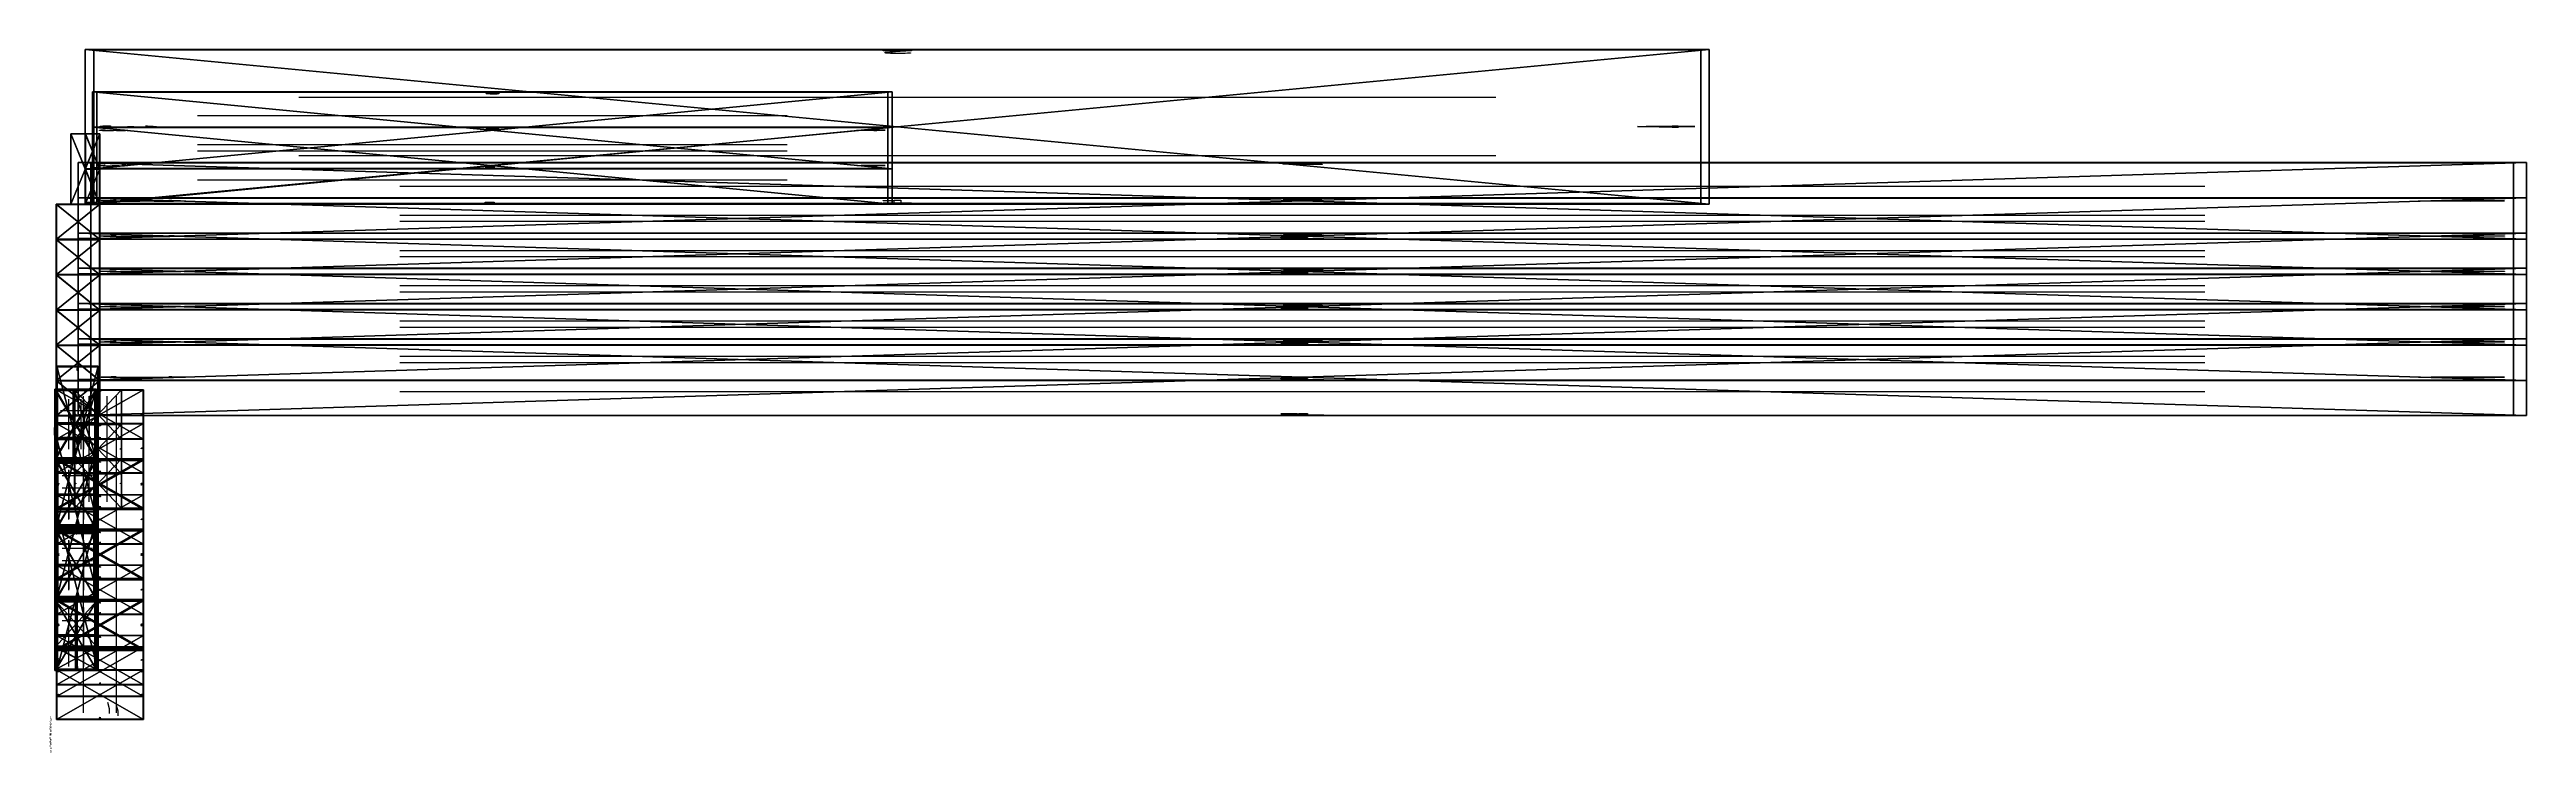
# Model space of a CAD drawing. Extents: x -93 to 34039, y -1114 to 8560.
import ezdxf

# ---------------------------------------------------------------- set-up
doc = ezdxf.new("R2010")
doc.units = 0
doc.layers.get('0').update_dxf_attribs({"color": 13, "linetype": 'CONTINUOUS'})
for name, color, linetype in [('____03_1____', 34, 'CONTINUOUS'), ('____03_1_____', 252, 'CONTINUOUS'), ('____03_2____', 190, 'CONTINUOUS'), ('____03_2_____', 252, 'CONTINUOUS'), ('____03_3____', 251, 'CONTINUOUS'), ('____03_3_____', 56, 'CONTINUOUS'), ('____03_4____', 216, 'CONTINUOUS'), ('____03_4_____', 172, 'CONTINUOUS'), ('____03______', 134, 'CONTINUOUS'), ('_____18_______1____', 253, 'CONTINUOUS'), ('_____18_______1_____', 36, 'CONTINUOUS'), ('_____18_______2____', 134, 'CONTINUOUS'), ('_____18_______2_____', 36, 'CONTINUOUS'), ('_____18_______3____', 32, 'CONTINUOUS'), ('_____18_______3_____', 32, 'CONTINUOUS'), ('_____18_______4____', 253, 'CONTINUOUS'), ('_____18_______4_____', 241, 'CONTINUOUS'), ('_____18________1____', 32, 'CONTINUOUS'), ('_____18________1_____', 134, 'CONTINUOUS'), ('_____18________2____', 34, 'CONTINUOUS'), ('_____18________2_____', 22, 'CONTINUOUS'), ('_____18________3____', 40, 'CONTINUOUS'), ('_____18________3_____', 44, 'CONTINUOUS'), ('_____18________4____', 142, 'CONTINUOUS'), ('_____18________4_____', 40, 'CONTINUOUS'), ('_____18_____________', 36, 'CONTINUOUS'), ('________________', 36, 'CONTINUOUS'), ('_SYSTEM__CT_MODE', 252, 'CONTINUOUS'), ('_SYSTEM__RG_COLOR', 36, 'CONTINUOUS'), ('_SYSTEM__SKALER', 134, 'CONTINUOUS'), ('SKETCH', 134, 'CONTINUOUS'), ('TEMP', 36, 'CONTINUOUS')]:
    doc.layers.add(name, color=color, linetype=linetype)
doc.styles.add('TAHOMA', font='Tahoma')
doc.dimstyles.get("Standard").update_dxf_attribs({"dimtxt": 0.18, "dimasz": 0.18, "dimexe": 0.18, "dimexo": 0.0625, "dimgap": 0.09, "dimtad": 0, "dimtih": 1, "dimtoh": 1, "dimdec": 4, "dimzin": 0, "dimtxsty": 'STANDARD', "dimcen": 0.09, "dimazin": 3, "dimtfac": 1, "dimtdec": 4, "dimtofl": 0, "dimtmove": 0, "dimatfit": 3, "dimtolj": 1, "dimtzin": 0})

# ---------------------------------------------------------------- blocks, each defined once
blk = doc.blocks.new('MARKER_TEKSTUR')
for p, q in [((16, 500), (0, 500)), ((16, 500, 700), (0, 500, 700)), ((0, 0), (0, 500)), ((0, 500, 700), (0, 0, 700)), ((0, 500), (0, 500, 700)), ((16, 500), (16, 500, 700)), ((16, 0), (16, 500)), ((16, 500, 700), (16, 0, 700)), ((0, 333.33, 620), (0, 333.33, 80)), ((16, 333.33, 620), (16, 333.33, 80)), ((0, 166.67, 620), (0, 166.67, 80)), ((16, 166.67, 620), (16, 166.67, 80)), ((16, 0), (0, 0)), ((16, 0, 700), (0, 0, 700)), ((0, 0, 700), (0, 0)), ((16, 0, 700), (16, 0))]:
    blk.add_line(p, q)
blk = doc.blocks.new('SKALER_3')
for p, q in [((0, 0), (0, 1)), ((0, 1), (0, 1, 1)), ((0, 1, 1), (0, 0, 1)), ((0, 0, 1), (0, 0))]:
    blk.add_line(p, q)
blk = doc.blocks.new('TELO_1')
for p, q in [((0, 1817), (0, 1817, -1000)), ((0, 0), (0, 1817)), ((0, 1817, -1000), (0, 0, -1000)), ((16, 1817, -1000), (0, 1817, -1000)), ((0, 1817), (16, 1817)), ((16, 1817), (16, 1817, -1000)), ((16, 0), (16, 1817)), ((16, 1817, -1000), (16, 0, -1000)), ((0, 0, -1000), (0, 0)), ((16, 0, -1000), (0, 0, -1000)), ((16, 0, -1000), (16, 0)), ((0, 0), (16, 0))]:
    blk.add_line(p, q)
at = {"layer": '_SYSTEM__SKALER', "extrusion": (0, 1, 6.64936e-14), "yscale": 1.999999999999856, "zscale": 2.595714285714094, "rotation": 180}
blk.add_blockref('SKALER_3', (0, 0), dxfattribs=at)
mesh = blk.add_polyface()
corners = [(0, 1817), (0, 0, -1000), (0, 0), (0, 1817, -1000)]
mesh.append_faces([[corners[k] for k in face] for face in [(0, 1, 2), (1, 0, 3)]], dxfattribs={"vtx0": -1})
mesh = blk.add_polyface()
corners = [(16, 1817, -1000), (0, 0, -1000), (0, 1817, -1000), (16, 0, -1000)]
mesh.append_faces([[corners[k] for k in face] for face in [(0, 1, 2), (1, 0, 3)]], dxfattribs={"vtx0": -1})
mesh = blk.add_polyface()
corners = [(0, 1817), (16, 1817, -1000), (0, 1817, -1000), (16, 1817)]
mesh.append_faces([[corners[k] for k in face] for face in [(0, 1, 2), (1, 0, 3)]], dxfattribs={"vtx0": -1})
mesh = blk.add_polyface()
corners = [(16, 0), (0, 1817), (0, 0), (16, 1817)]
mesh.append_faces([[corners[k] for k in face] for face in [(0, 1, 2), (1, 0, 3)]], dxfattribs={"vtx0": -1})
mesh = blk.add_polyface()
corners = [(16, 0, -1000), (16, 1817), (16, 0), (16, 1817, -1000)]
mesh.append_faces([[corners[k] for k in face] for face in [(0, 1, 2), (1, 0, 3)]], dxfattribs={"vtx0": -1})
mesh = blk.add_polyface()
corners = [(16, 0), (0, 0, -1000), (16, 0, -1000), (0, 0)]
mesh.append_faces([[corners[k] for k in face] for face in [(0, 1, 2), (1, 0, 3)]], dxfattribs={"vtx0": -1})
blk = doc.blocks.new('M_K_ZAD')
for p, q in [((5, 0, 640), (-5, 0, 640)), ((-5, 0, 640), (-5, 0)), ((-5, 0), (5, 0)), ((5, 0), (5, 0, 640))]:
    blk.add_line(p, q)
mesh = blk.add_polyface()
corners = [(5, 0), (-5, 0, 640), (-5, 0), (5, 0, 640)]
mesh.append_faces([[corners[k] for k in face] for face in [(0, 1, 2), (1, 0, 3)]], dxfattribs={"vtx0": -1})
blk = doc.blocks.new('SKALER_1')
for p, q in [((0, 5), (0, 0)), ((5, 5), (0, 5)), ((5, 0), (5, 5)), ((0, 0), (5, 0))]:
    blk.add_line(p, q)
mesh = blk.add_polyface()
corners = [(5, 5), (0, 0), (0, 5), (5, 0)]
mesh.append_faces([[corners[k] for k in face] for face in [(0, 1, 2), (1, 0, 3)]], dxfattribs={"vtx0": -1})
blk = doc.blocks.new('TELO_95')
for p, q in [((0, 970), (0, 0)), ((568, 970), (0, 970)), ((0, 970), (0, 970, 18)), ((568, 970, 18), (0, 970, 18)), ((0, 970, 18), (0, 0, 18)), ((568, 970), (568, 970, 18)), ((568, 0), (568, 970)), ((568, 0, 18), (568, 970, 18)), ((0, 0), (568, 0)), ((0, 0), (0, 0, 18)), ((0, 0, 18), (568, 0, 18)), ((568, 0), (568, 0, 18))]:
    blk.add_line(p, q)
at = {"layer": '_SYSTEM__SKALER', "xscale": 0.8114285714285707, "yscale": 1.939999999999998}
blk.add_blockref('SKALER_1', (0, 0), dxfattribs=at)
mesh = blk.add_polyface()
corners = [(568, 970), (0, 0), (0, 970), (568, 0)]
mesh.append_faces([[corners[k] for k in face] for face in [(0, 1, 2), (1, 0, 3)]], dxfattribs={"vtx0": -1})
mesh = blk.add_polyface()
corners = [(568, 0, 18), (0, 970, 18), (0, 0, 18), (568, 970, 18)]
mesh.append_faces([[corners[k] for k in face] for face in [(0, 1, 2), (1, 0, 3)]], dxfattribs={"vtx0": -1})
blk = doc.blocks.new('MARKWR_KROMKI')
at = {"color": 250}
for p, q in [((0, 500, 16), (0, 500)), ((700, 500, 16), (700, 500)), ((608, 344.5, 16), (92, 344.5, 16)), ((608, 344.5), (92, 344.5)), ((608, 155.5, 16), (92, 155.5, 16)), ((608, 155.5), (92, 155.5)), ((0, 0, 16), (0, 0)), ((700, 0, 16), (700, 0))]:
    blk.add_line(p, q, dxfattribs=at)
blk = doc.blocks.new('4_V_3')
at = {"color": 250}
for p, q in [((-23.85, 2.61), (-12.31, 2.61)), ((-23.85, 0.71), (-23.85, 2.61)), ((-12.31, -5.15), (-23.85, 0.71)), ((-12.31, 1.03, 0), (-21.03, 1.05, 0)), ((-21.03, 1.05, 0), (-12.31, -3.29, -0.01)), ((-12.31, 2.61), (-12.31, 5.15)), ((-12.31, 5.15), (-10.37, 5.15)), ((-12.31, -3.29, -0.01), (-12.31, 1.03, 0)), ((-10.37, 5.15), (-10.37, 2.61)), ((-10.37, 2.61), (-4.84, 2.61)), ((-4.84, 1.05), (-10.37, 1.05)), ((-10.37, 1.05), (-10.37, -5.15)), ((-4.84, 2.61), (-4.84, 1.05)), ((-10.37, -5.15), (-12.31, -5.15))]:
    blk.add_line(p, q, dxfattribs=at)
blk = doc.blocks.new('1_V_2')
at = {"color": 250}
for p, q in [((-0.84, 23.18), (-0.72, 23.93)), ((-0.72, 23.93), (1.26, 23.93)), ((1.26, 23.93), (1.26, 6.79)), ((-5.15, 19.53), (-5.15, 21.27)), ((-1.19, 19.53), (-5.15, 19.53)), ((-1.19, 6.79), (-1.19, 19.53)), ((-5.15, 6.79), (-1.19, 6.79)), ((-5.15, 4.85), (-5.15, 6.79)), ((1.26, 6.79), (5.15, 6.79)), ((5.15, 6.79), (5.15, 4.85)), ((5.15, 4.85), (-5.15, 4.85))]:
    blk.add_line(p, q, dxfattribs=at)
blk.add_polyline3d([(-5.15, 21.27, 0), (-3.42, 21.4, 0), (-2.03, 21.79, 0), (-1.1, 22.61, 0), (-0.84, 23.18, 0)], dxfattribs=at)
blk = doc.blocks.new('__________1')
at = {"color": 250}
for p, q in [((6.12, 5.15), (8.78, 5.15)), ((8.78, 5.15), (8.78, 4.99)), ((14.57, 1.54), (16.69, 1.54)), ((20.85, 4.59), (20.85, 4.7)), ((20.85, 4.7), (23.52, 4.7)), ((8.18, -2.05), (8.77, -2.47)), ((8.77, -2.47), (9.42, -2.77)), ((12.83, -2.74), (13.43, -2.42)), ((13.43, -2.42), (13.88, -2)), ((13.88, -2), (14.21, -1.48)), ((15.89, -1.74), (15.71, -1.74)), ((17.95, -2.16), (18.5, -2.45)), ((18.5, -2.45), (19.14, -2.63)), ((19.14, -2.63), (19.87, -2.69)), ((19.87, -2.69), (20.52, -2.63))]:
    blk.add_line(p, q, dxfattribs=at)
for points in [[(4.96, 0, 0), (4.91, 0.52, 0), (5.01, 1.81, 0), (5.29, 3.08, 0), (6.12, 5.15, 0)], [(15.71, -1.74, 0), (15.28, -2.89, 0), (14.47, -3.99, 0), (13.85, -4.45, 0), (13.09, -4.82, 0), (12.14, -5.07, 0), (10.94, -5.15, 0), (9.69, -5.05, 0), (8.55, -4.76, 0), (7.54, -4.29, 0), (6.66, -3.67, 0), (5.89, -2.81, 0), (5.34, -1.82, 0), (5.02, -0.7, 0), (4.96, 0, 0)], [(8.78, 4.99, 0), (8.13, 4.02, 0), (7.6, 2.89, 0), (7.24, 1.71, 0), (7.12, 0.56, 0), (7.39, -0.84, 0), (7.72, -1.52, 0), (8.18, -2.05, 0)], [(14.21, -1.48, 0), (14.42, -0.86, 0), (14.57, 0.59, 0), (14.57, 1.54, 0)], [(23.52, 4.7, 0), (24.35, 2.71, 0), (24.63, 1.48, 0), (24.72, 0.3, 0), (24.47, -1.72, 0), (24.14, -2.54, 0), (23.65, -3.29, 0), (22.97, -3.95, 0), (22.17, -4.43, 0), (21.23, -4.72, 0), (20.14, -4.82, 0), (18.66, -4.59, 0), (17.37, -3.9, 0), (16.41, -2.9, 0), (15.89, -1.74, 0)], [(16.69, 1.54, 0), (16.69, 0.8, 0), (16.89, -0.63, 0), (17.5, -1.74, 0), (17.95, -2.16, 0)], [(20.52, -2.63, 0), (21.08, -2.45, 0), (21.93, -1.78, 0), (22.39, -0.81, 0), (22.51, 0.35, 0), (22.41, 1.38, 0), (22.08, 2.47, 0), (21.56, 3.56, 0), (20.85, 4.59, 0)], [(9.42, -2.77, 0), (10.19, -2.95, 0), (11.13, -3.01, 0), (12.07, -2.94, 0), (12.83, -2.74, 0)]]:
    blk.add_polyline3d(points, dxfattribs=at)
blk = doc.blocks.new('2_V_1')
at = {"color": 250}
for p, q in [((-5.15, -6.99), (-5.15, -4.85)), ((-5.15, -4.85), (5.15, -4.85)), ((5.15, -4.85), (5.15, -7.47)), ((3.03, -6.99), (-5.15, -6.99)), ((4.67, -20.12), (4.77, -20.12)), ((4.77, -20.12), (4.77, -22.76))]:
    blk.add_line(p, q, dxfattribs=at)
for points in [[(4.77, -22.76, 0), (2.83, -23.56, 0), (1.64, -23.84, 0), (0.49, -23.93, 0), (-0.62, -23.84, 0), (-1.6, -23.58, 0), (-2.45, -23.15, 0), (-3.18, -22.54, 0), (-3.76, -21.78, 0), (-4.17, -20.91, 0), (-4.42, -19.91, 0), (-4.5, -18.78, 0), (-4.28, -16.79, 0), (-3.64, -15.04, 0), (-2.7, -13.51, 0), (-1.4, -11.84, 0), (0.86, -9.28, 0), (3.03, -6.99, 0)], [(5.15, -7.47, 0), (3, -9.73, 0), (0.99, -11.98, 0), (-0.66, -14.07, 0), (-1.7, -15.69, 0), (-2.24, -17.12, 0), (-2.42, -18.65, 0), (-2.22, -19.95, 0), (-1.64, -20.93, 0), (-0.7, -21.55, 0), (0.54, -21.76, 0), (1.51, -21.66, 0), (2.55, -21.35, 0), (3.62, -20.85, 0), (4.67, -20.12, 0)]]:
    blk.add_polyline3d(points, dxfattribs=at)
blk = doc.blocks.new('M_K_RIGHT')
for p, q in [((0, 515, -5), (0, 515, 5)), ((0, 515, 5), (0, 0, 5)), ((0, 0, -5), (0, 515, -5)), ((0, 0, 5), (0, 0, -5))]:
    blk.add_line(p, q)
mesh = blk.add_polyface()
corners = [(0, 515, -5), (0, 0, 5), (0, 0, -5), (0, 515, 5)]
mesh.append_faces([[corners[k] for k in face] for face in [(0, 1, 2), (1, 0, 3)]], dxfattribs={"vtx0": -1})
blk = doc.blocks.new('M_K_BACK')
for p, q in [((0, 0, 5), (749, 0, 5)), ((749, 0, -5), (0, 0, -5)), ((0, 0, -5), (0, 0, 5)), ((749, 0, 5), (749, 0, -5))]:
    blk.add_line(p, q)
mesh = blk.add_polyface()
corners = [(0, 0, 5), (749, 0, -5), (0, 0, -5), (749, 0, 5)]
mesh.append_faces([[corners[k] for k in face] for face in [(0, 1, 2), (1, 0, 3)]], dxfattribs={"vtx0": -1})
blk = doc.blocks.new('M_K_FRONT')
for p, q in [((0, 0, 5), (749, 0, 5)), ((749, 0, -5), (0, 0, -5)), ((0, 0, -5), (0, 0, 5)), ((749, 0, 5), (749, 0, -5))]:
    blk.add_line(p, q)
mesh = blk.add_polyface()
corners = [(749, 0, 5), (0, 0, -5), (749, 0, -5), (0, 0, 5)]
mesh.append_faces([[corners[k] for k in face] for face in [(0, 1, 2), (1, 0, 3)]], dxfattribs={"vtx0": -1})
blk = doc.blocks.new('M_K_LEFT')
for p, q in [((0, 515, -5), (0, 515, 5)), ((0, 515, 5), (0, 0, 5)), ((0, 0, -5), (0, 515, -5)), ((0, 0, 5), (0, 0, -5))]:
    blk.add_line(p, q)
mesh = blk.add_polyface()
corners = [(0, 515, 5), (0, 0, -5), (0, 0, 5), (0, 515, -5)]
mesh.append_faces([[corners[k] for k in face] for face in [(0, 1, 2), (1, 0, 3)]], dxfattribs={"vtx0": -1})
blk = doc.blocks.new('KR_F')
at = {"color": 250}
for p, q in [((0, 0, 16), (0, 0)), ((700, 0, 16), (0, 0, 16)), ((0, 0), (700, 0)), ((700, 0), (700, 0, 16))]:
    blk.add_line(p, q, dxfattribs=at)
mesh = blk.add_polyface()
corners = [(700, 0, 16), (0, 0), (700, 0), (0, 0, 16)]
mesh.append_faces([[corners[k] for k in face] for face in [(0, 1, 2), (1, 0, 3)]], dxfattribs={"vtx0": -1})
blk = doc.blocks.new('KR_L')
at = {"color": 250}
for p, q in [((0, 500), (0, 0)), ((0, 0, 16), (0, 500, 16)), ((0, 500, 16), (0, 500)), ((0, 0), (0, 0, 16))]:
    blk.add_line(p, q, dxfattribs=at)
mesh = blk.add_polyface()
corners = [(0, 500, 16), (0, 0), (0, 0, 16), (0, 500)]
mesh.append_faces([[corners[k] for k in face] for face in [(0, 1, 2), (1, 0, 3)]], dxfattribs={"vtx0": -1})
blk = doc.blocks.new('KR_Z')
at = {"color": 250}
for p, q in [((0, 0, 16), (0, 0)), ((0, 0), (700, 0)), ((700, 0, 16), (0, 0, 16)), ((700, 0), (700, 0, 16))]:
    blk.add_line(p, q, dxfattribs=at)
mesh = blk.add_polyface()
corners = [(0, 0, 16), (700, 0), (0, 0), (700, 0, 16)]
mesh.append_faces([[corners[k] for k in face] for face in [(0, 1, 2), (1, 0, 3)]], dxfattribs={"vtx0": -1})
blk = doc.blocks.new('KR_P')
at = {"color": 250}
for p, q in [((0, 500), (0, 500, 16)), ((0, 0), (0, 500)), ((0, 500, 16), (0, 0, 16)), ((0, 0, 16), (0, 0))]:
    blk.add_line(p, q, dxfattribs=at)
mesh = blk.add_polyface()
corners = [(0, 500), (0, 0, 16), (0, 0), (0, 500, 16)]
mesh.append_faces([[corners[k] for k in face] for face in [(0, 1, 2), (1, 0, 3)]], dxfattribs={"vtx0": -1})
blk = doc.blocks.new('KR_35')
at = {"yscale": 1.94, "zscale": 1.125}
for name, p in [('KR_L', (0, 0)), ('KR_P', (568, 0))]:
    blk.add_blockref(name, p, dxfattribs=at)
at = {"xscale": 0.8114285714285715, "zscale": 1.125}
for name, p in [('KR_Z', (0, 970)), ('KR_F', (0, 0))]:
    blk.add_blockref(name, p, dxfattribs=at)
blk = doc.blocks.new('LL')
at = {"color": 250}
for p, q in [((0, 300), (0, 300, 8)), ((0, 300, 16), (0, 0, 16)), ((0, 300, 8), (0, 0, 8)), ((0, 300, 8), (0, 300, 16)), ((0, 300), (0, 0)), ((0, 0, 16), (0, 0, 8)), ((0, 0, 8), (0, 0))]:
    blk.add_line(p, q, dxfattribs=at)
blk = doc.blocks.new('ZZ')
at = {"color": 250}
for p, q in [((0, 0), (0, 0, 8)), ((0, 0, 16), (600, 0, 16)), ((0, 0, 8), (0, 0, 16)), ((0, 0), (600, 0)), ((600, 0, 16), (600, 0, 8)), ((600, 0, 8), (600, 0)), ((0, 0, 8), (600, 0, 8))]:
    blk.add_line(p, q, dxfattribs=at)
blk = doc.blocks.new('RAM_PANEL_95')
at = {"color": 250}
for p, q in [((0, 970), (0, 0)), ((568, 970), (0, 970)), ((0, 970), (0, 970, 18)), ((568, 970, 18), (0, 970, 18)), ((0, 970, 18), (0, 0, 18)), ((568, 0), (568, 970)), ((568, 970), (568, 970, 18)), ((568, 0, 18), (568, 970, 18)), ((0, 0), (568, 0)), ((0, 0), (0, 0, 18)), ((0, 0, 18), (568, 0, 18)), ((568, 0), (568, 0, 18))]:
    blk.add_line(p, q, dxfattribs=at)
for name in ['TELO_95', 'KR_35']:
    blk.add_blockref(name, (0, 0))
at = {"layer": '_SYSTEM__CT_MODE'}
for name, p, xscale, yscale, zscale in [('MARKWR_KROMKI', (0, 0), 0.8114285714285707, 1.939999999999999, 1.124999999999998), ('4_V_3', (568, 485, 18), 1.051712558764275, 0.9714640198511851, 0.1636749015259871)]:
    blk.add_blockref(name, p, dxfattribs=dict(at, xscale=xscale, yscale=yscale, zscale=zscale))
at = {"layer": '_SYSTEM__CT_MODE', "yscale": 3.233333333333332, "zscale": 1.125}
blk.add_blockref('LL', (0, 0), dxfattribs=at)
at = {"layer": '_SYSTEM__CT_MODE', "xscale": 0.9466666666666663, "zscale": 1.125}
blk.add_blockref('ZZ', (0, 970), dxfattribs=at)
at = {"layer": '_SYSTEM__CT_MODE'}
for name, p, xscale, yscale in [('2_V_1', (284, 970, 18), 0.9714640198511383, 1.048192771084347), ('__________1', (0, 485, 18), 1.009671179883954, 0.9714640198511127), ('1_V_2', (284, 0, 18), 0.9714640198511212, 1.031620319277108)]:
    blk.add_blockref(name, p, dxfattribs=dict(at, xscale=xscale, yscale=yscale))
at = {"layer": '_SYSTEM__RG_COLOR', "color": 1, "xscale": 0.7503337783711621, "zscale": 1.199999999999999}
blk.add_blockref('M_K_BACK', (3, 967, 9), dxfattribs=at)
at = {"layer": '_SYSTEM__RG_COLOR', "color": 1, "yscale": 1.871844660194175, "zscale": 1.2}
blk.add_blockref('M_K_LEFT', (3, 3, 9), dxfattribs=at)
at = {"layer": '_SYSTEM__RG_COLOR', "yscale": 1.871844660194175, "zscale": 1.2}
blk.add_blockref('M_K_RIGHT', (565, 3, 9), dxfattribs=at)
at = {"layer": '_SYSTEM__RG_COLOR', "xscale": 0.7503337783711621, "zscale": 1.199999999999999}
blk.add_blockref('M_K_FRONT', (3, 3, 9), dxfattribs=at)
blk = doc.blocks.new('PANEL_G_34')
for p, q in [((-5, 440), (-5, 0)), ((5, 440), (-5, 440)), ((5, 0), (5, 440)), ((-5, 0), (5, 0))]:
    blk.add_line(p, q)
at = {"color": 250}
for p, q in [((0, 300), (0, 300, 8)), ((0, 300, 16), (0, 0, 16)), ((0, 300, 8), (0, 0, 8)), ((0, 300, 8), (0, 300, 16)), ((0, 300), (0, 0)), ((0, 0, 16), (0, 0, 8)), ((0, 0, 8), (0, 0))]:
    blk.add_line(p, q, dxfattribs=at)
blk.add_blockref('RAM_PANEL_95', (0, 0))
mesh = blk.add_polyface()
corners = [(5, 0), (-5, 440), (-5, 0), (5, 440)]
mesh.append_faces([[corners[k] for k in face] for face in [(0, 1, 2), (1, 0, 3)]], dxfattribs={"vtx0": -1})
blk = doc.blocks.new('M_K_VERH')
for p, q in [((-5, 440), (-5, 0)), ((5, 440), (-5, 440)), ((5, 0), (5, 440)), ((-5, 0), (5, 0))]:
    blk.add_line(p, q)
mesh = blk.add_polyface()
corners = [(5, 0), (-5, 440), (-5, 0), (5, 440)]
mesh.append_faces([[corners[k] for k in face] for face in [(0, 1, 2), (1, 0, 3)]], dxfattribs={"vtx0": -1})
blk = doc.blocks.new('M_K_FR')
for p, q in [((5, 0, 640), (-5, 0, 640)), ((-5, 0, 640), (-5, 0)), ((-5, 0), (5, 0)), ((5, 0), (5, 0, 640))]:
    blk.add_line(p, q)
mesh = blk.add_polyface()
corners = [(5, 0), (-5, 0, 640), (-5, 0), (5, 0, 640)]
mesh.append_faces([[corners[k] for k in face] for face in [(0, 1, 2), (1, 0, 3)]], dxfattribs={"vtx0": -1})
blk = doc.blocks.new('3_V')
at = {"color": 250}
for p, q in [((6, 5), (9, 5)), ((9, 5), (9, 5)), ((15, 2), (17, 2)), ((21, 5), (21, 5)), ((21, 5), (24, 5)), ((8, -2), (9, -2)), ((9, -2), (9, -3)), ((13, -3), (13, -2)), ((13, -2), (14, -2)), ((14, -2), (14, -1)), ((16, -2), (16, -2)), ((18, -2), (18, -2)), ((18, -2), (19, -3)), ((19, -3), (20, -3)), ((20, -3), (21, -3))]:
    blk.add_line(p, q, dxfattribs=at)
for points in [[(5, 0, 0), (5, 1, 0), (5, 2, 0), (5, 3, 0), (6, 5, 0)], [(16, -2, 0), (15, -3, 0), (14, -4, 0), (14, -4, 0), (13, -5, 0), (12, -5, 0), (11, -5, 0), (10, -5, 0), (9, -5, 0), (8, -4, 0), (7, -4, 0), (6, -3, 0), (5, -2, 0), (5, -1, 0), (5, 0, 0)], [(9, 5, 0), (8, 4, 0), (8, 3, 0), (7, 2, 0), (7, 1, 0), (7, -1, 0), (8, -2, 0), (8, -2, 0)], [(14, -1, 0), (14, -1, 0), (15, 1, 0), (15, 2, 0)], [(24, 5, 0), (24, 3, 0), (25, 1, 0), (25, 0, 0), (24, -2, 0), (24, -3, 0), (24, -3, 0), (23, -4, 0), (22, -4, 0), (21, -5, 0), (20, -5, 0), (19, -5, 0), (17, -4, 0), (16, -3, 0), (16, -2, 0)], [(17, 2, 0), (17, 1, 0), (17, -1, 0), (18, -2, 0), (18, -2, 0)], [(21, -3, 0), (21, -2, 0), (22, -2, 0), (22, -1, 0), (23, 0, 0), (22, 1, 0), (22, 2, 0), (22, 4, 0), (21, 5, 0)], [(9, -3, 0), (10, -3, 0), (11, -3, 0), (12, -3, 0), (13, -3, 0)]]:
    blk.add_polyline3d(points, dxfattribs=at)
blk = doc.blocks.new('1_V_1')
at = {"color": 250}
for p, q in [((-5, 20), (-5, 21)), ((-1, 20), (-5, 20)), ((-5, 7), (-1, 7)), ((-5, 5), (-5, 7)), ((5, 5), (-5, 5)), ((-1, 23), (-1, 24)), ((-1, 24), (1, 24)), ((-1, 7), (-1, 20)), ((1, 24), (1, 7)), ((1, 7), (5, 7)), ((5, 7), (5, 5))]:
    blk.add_line(p, q, dxfattribs=at)
blk.add_polyline3d([(-5, 21, 0), (-3, 21, 0), (-2, 22, 0), (-1, 23, 0), (-1, 23, 0)], dxfattribs=at)
blk = doc.blocks.new('2_V')
at = {"color": 250}
for p, q in [((-5, -7), (-5, -5)), ((-5, -5), (5, -5)), ((3, -7), (-5, -7)), ((5, -5), (5, -7)), ((5, -20), (5, -20)), ((5, -20), (5, -23))]:
    blk.add_line(p, q, dxfattribs=at)
for points in [[(5, -23, 0), (3, -24, 0), (2, -24, 0), (0, -24, 0), (-1, -24, 0), (-2, -24, 0), (-2, -23, 0), (-3, -23, 0), (-4, -22, 0), (-4, -21, 0), (-4, -20, 0), (-5, -19, 0), (-4, -17, 0), (-4, -15, 0), (-3, -14, 0), (-1, -12, 0), (1, -9, 0), (3, -7, 0)], [(5, -7, 0), (3, -10, 0), (1, -12, 0), (-1, -14, 0), (-2, -16, 0), (-2, -17, 0), (-2, -19, 0), (-2, -20, 0), (-2, -21, 0), (-1, -22, 0), (1, -22, 0), (2, -22, 0), (3, -21, 0), (4, -21, 0), (5, -20, 0)]]:
    blk.add_polyline3d(points, dxfattribs=at)
blk = doc.blocks.new('4_V_1')
at = {"color": 250}
for p, q in [((-24, 3), (-12, 3)), ((-24, 1), (-24, 3)), ((-12, -5), (-24, 1)), ((-12, 1), (-21, 1, 0)), ((-21, 1, 0), (-12, -3)), ((-12, 3), (-12, 5)), ((-12, 5), (-10, 5)), ((-12, -3), (-12, 1)), ((-10, 5), (-10, 3)), ((-10, 3), (-5, 3)), ((-5, 1), (-10, 1)), ((-10, 1), (-10, -5)), ((-5, 3), (-5, 1)), ((-10, -5), (-12, -5))]:
    blk.add_line(p, q, dxfattribs=at)
blk = doc.blocks.new('RAM_PANEL_1')
for p, q in [((0, 1000), (16, 1000)), ((0, 1000, 1817), (16, 1000, 1817)), ((0, 0, 1817), (16, 0, 1817)), ((0, 0), (16, 0))]:
    blk.add_line(p, q)
at = {"extrusion": (0, -1, 6.12323e-17)}
blk.add_blockref('TELO_1', (0, 0), dxfattribs=at)
at = {"layer": '_SYSTEM__CT_MODE', "yscale": 2.000000000000142, "zscale": 2.595714285714191}
blk.add_blockref('MARKER_TEKSTUR', (0, 0), dxfattribs=at)
at = {"layer": '_SYSTEM__CT_MODE', "extrusion": (1, 0, 3.68582e-15), "xscale": 0.9714640198511383, "yscale": 1.048192771084347, "rotation": 270}
blk.add_blockref('2_V', (1000, 908.5, 16), dxfattribs=at)
at = {"layer": '_SYSTEM__CT_MODE', "extrusion": (1, 0, 3.11175e-14), "xscale": 1.009671179883954, "yscale": 0.9714640198511127, "rotation": 270}
blk.add_blockref('3_V', (500, 1817, 16), dxfattribs=at)
at = {"layer": '_SYSTEM__CT_MODE', "extrusion": (1, 0, -6.70464e-14), "xscale": 1.051712558764275, "yscale": 0.9714640198511979, "zscale": 100.0000000023626, "rotation": 270}
blk.add_blockref('4_V_1', (500, 0, 16), dxfattribs=at)
at = {"layer": '_SYSTEM__CT_MODE', "extrusion": (1, 0, 1.25251e-14), "xscale": 0.9714640198511212, "yscale": 1.031620319277108, "rotation": 270}
blk.add_blockref('1_V_1', (0, 908.5, 16), dxfattribs=at)
at = {"layer": '_SYSTEM__RG_COLOR', "yscale": 2.25909090909091}
for name, p in [('PANEL_G_34', (8, 3, 3)), ('M_K_VERH', (8, 3, 1814))]:
    blk.add_blockref(name, p, dxfattribs=at)
at = {"layer": '_SYSTEM__RG_COLOR', "zscale": 2.829687499999887}
for name, p in [('M_K_ZAD', (8, 997, 3)), ('M_K_FR', (8, 3, 3))]:
    blk.add_blockref(name, p, dxfattribs=at)
blk = doc.blocks.new('PANEL_V')
blk.add_blockref('RAM_PANEL_1', (0, 0))
blk = doc.blocks.new('TELO_7')
for p, q in [((0, 1123), (0, 1123, -1000)), ((0, 0), (0, 1123)), ((0, 1123, -1000), (0, 0, -1000)), ((16, 1123, -1000), (0, 1123, -1000)), ((0, 1123), (16, 1123)), ((16, 1123), (16, 1123, -1000)), ((16, 0), (16, 1123)), ((16, 1123, -1000), (16, 0, -1000)), ((0, 0, -1000), (0, 0)), ((16, 0, -1000), (0, 0, -1000)), ((16, 0, -1000), (16, 0)), ((0, 0), (16, 0))]:
    blk.add_line(p, q)
at = {"layer": '_SYSTEM__SKALER', "extrusion": (0, 1, 4.10965e-14), "yscale": 1.999999999999856, "zscale": 1.604285714285596, "rotation": 180}
blk.add_blockref('SKALER_3', (0, 0), dxfattribs=at)
mesh = blk.add_polyface()
corners = [(0, 1123), (0, 0, -1000), (0, 0), (0, 1123, -1000)]
mesh.append_faces([[corners[k] for k in face] for face in [(0, 1, 2), (1, 0, 3)]], dxfattribs={"vtx0": -1})
mesh = blk.add_polyface()
corners = [(16, 1123, -1000), (0, 0, -1000), (0, 1123, -1000), (16, 0, -1000)]
mesh.append_faces([[corners[k] for k in face] for face in [(0, 1, 2), (1, 0, 3)]], dxfattribs={"vtx0": -1})
mesh = blk.add_polyface()
corners = [(0, 1123), (16, 1123, -1000), (0, 1123, -1000), (16, 1123)]
mesh.append_faces([[corners[k] for k in face] for face in [(0, 1, 2), (1, 0, 3)]], dxfattribs={"vtx0": -1})
mesh = blk.add_polyface()
corners = [(16, 0), (0, 1123), (0, 0), (16, 1123)]
mesh.append_faces([[corners[k] for k in face] for face in [(0, 1, 2), (1, 0, 3)]], dxfattribs={"vtx0": -1})
mesh = blk.add_polyface()
corners = [(16, 0, -1000), (16, 1123), (16, 0), (16, 1123, -1000)]
mesh.append_faces([[corners[k] for k in face] for face in [(0, 1, 2), (1, 0, 3)]], dxfattribs={"vtx0": -1})
mesh = blk.add_polyface()
corners = [(16, 0), (0, 0, -1000), (16, 0, -1000), (0, 0)]
mesh.append_faces([[corners[k] for k in face] for face in [(0, 1, 2), (1, 0, 3)]], dxfattribs={"vtx0": -1})
blk = doc.blocks.new('RAM_PANEL_7')
for p, q in [((0, 1000), (16, 1000)), ((0, 1000, 1123), (16, 1000, 1123)), ((0, 0, 1123), (16, 0, 1123)), ((0, 0), (16, 0))]:
    blk.add_line(p, q)
at = {"extrusion": (0, -1, 6.12323e-17)}
blk.add_blockref('TELO_7', (0, 0), dxfattribs=at)
at = {"layer": '_SYSTEM__CT_MODE', "yscale": 2.000000000000143, "zscale": 1.604285714285655}
blk.add_blockref('MARKER_TEKSTUR', (0, 0), dxfattribs=at)
at = {"layer": '_SYSTEM__CT_MODE', "extrusion": (1, 0, 5.96361e-15), "xscale": 0.9714640198511383, "yscale": 1.048192771084347, "rotation": 270}
blk.add_blockref('2_V', (1000, 561.5, 16), dxfattribs=at)
at = {"layer": '_SYSTEM__CT_MODE', "extrusion": (1, 0, 5.03478e-14), "xscale": 1.009671179883954, "yscale": 0.9714640198511127, "rotation": 270}
blk.add_blockref('3_V', (500, 1123, 16), dxfattribs=at)
at = {"layer": '_SYSTEM__CT_MODE', "extrusion": (1, 0, -1.0848e-13), "xscale": 1.051712558764275, "yscale": 0.9714640198511979, "zscale": 100.0000000023626, "rotation": 270}
blk.add_blockref('4_V_1', (500, 0, 16), dxfattribs=at)
at = {"layer": '_SYSTEM__CT_MODE', "extrusion": (1, 0, 2.02655e-14), "xscale": 0.9714640198511212, "yscale": 1.031620319277108, "rotation": 270}
blk.add_blockref('1_V_1', (0, 561.5, 16), dxfattribs=at)
at = {"layer": '_SYSTEM__RG_COLOR', "yscale": 2.25909090909091}
for name, p in [('PANEL_G_34', (8, 3, 3)), ('M_K_VERH', (8, 3, 1120))]:
    blk.add_blockref(name, p, dxfattribs=at)
at = {"layer": '_SYSTEM__RG_COLOR', "zscale": 1.74531249999993}
for name, p in [('M_K_ZAD', (8, 997, 3)), ('M_K_FR', (8, 3, 3))]:
    blk.add_blockref(name, p, dxfattribs=at)
blk = doc.blocks.new('PANEL_V_1')
blk.add_blockref('RAM_PANEL_7', (0, 0))
blk = doc.blocks.new('TELO_2')
for p, q in [((0, 2100), (0, 2100, -1000)), ((0, 0), (0, 2100)), ((0, 2100, -1000), (0, 0, -1000)), ((16, 2100, -1000), (0, 2100, -1000)), ((0, 2100), (16, 2100)), ((16, 2100), (16, 2100, -1000)), ((16, 0), (16, 2100)), ((16, 2100, -1000), (16, 0, -1000)), ((0, 0, -1000), (0, 0)), ((16, 0, -1000), (0, 0, -1000)), ((16, 0, -1000), (16, 0)), ((0, 0), (16, 0))]:
    blk.add_line(p, q)
at = {"layer": '_SYSTEM__SKALER', "extrusion": (0, 1, 7.68501e-14), "yscale": 1.999999999999856, "zscale": 2.999999999999779, "rotation": 180}
blk.add_blockref('SKALER_3', (0, 0), dxfattribs=at)
mesh = blk.add_polyface()
corners = [(0, 2100), (0, 0, -1000), (0, 0), (0, 2100, -1000)]
mesh.append_faces([[corners[k] for k in face] for face in [(0, 1, 2), (1, 0, 3)]], dxfattribs={"vtx0": -1})
mesh = blk.add_polyface()
corners = [(16, 2100, -1000), (0, 0, -1000), (0, 2100, -1000), (16, 0, -1000)]
mesh.append_faces([[corners[k] for k in face] for face in [(0, 1, 2), (1, 0, 3)]], dxfattribs={"vtx0": -1})
mesh = blk.add_polyface()
corners = [(0, 2100), (16, 2100, -1000), (0, 2100, -1000), (16, 2100)]
mesh.append_faces([[corners[k] for k in face] for face in [(0, 1, 2), (1, 0, 3)]], dxfattribs={"vtx0": -1})
mesh = blk.add_polyface()
corners = [(16, 0), (0, 2100), (0, 0), (16, 2100)]
mesh.append_faces([[corners[k] for k in face] for face in [(0, 1, 2), (1, 0, 3)]], dxfattribs={"vtx0": -1})
mesh = blk.add_polyface()
corners = [(16, 0, -1000), (16, 2100), (16, 0), (16, 2100, -1000)]
mesh.append_faces([[corners[k] for k in face] for face in [(0, 1, 2), (1, 0, 3)]], dxfattribs={"vtx0": -1})
mesh = blk.add_polyface()
corners = [(16, 0), (0, 0, -1000), (16, 0, -1000), (0, 0)]
mesh.append_faces([[corners[k] for k in face] for face in [(0, 1, 2), (1, 0, 3)]], dxfattribs={"vtx0": -1})
blk = doc.blocks.new('RAM_PANEL_2')
for p, q in [((0, 1000), (16, 1000)), ((0, 1000, 2100), (16, 1000, 2100)), ((0, 0, 2100), (16, 0, 2100)), ((0, 0), (16, 0))]:
    blk.add_line(p, q)
at = {"extrusion": (0, -1, 6.12323e-17)}
blk.add_blockref('TELO_2', (0, 0), dxfattribs=at)
at = {"layer": '_SYSTEM__CT_MODE', "yscale": 2.000000000000143, "zscale": 2.99999999999989}
blk.add_blockref('MARKER_TEKSTUR', (0, 0), dxfattribs=at)
at = {"layer": '_SYSTEM__CT_MODE', "extrusion": (1, 0, 3.18911e-15), "xscale": 0.9714640198511383, "yscale": 1.048192771084347, "rotation": 270}
blk.add_blockref('2_V', (1000, 1050, 16), dxfattribs=at)
at = {"layer": '_SYSTEM__CT_MODE', "extrusion": (1, 0, 2.69241e-14), "xscale": 1.009671179883954, "yscale": 0.9714640198511127, "rotation": 270}
blk.add_blockref('3_V', (500, 2100, 16), dxfattribs=at)
at = {"layer": '_SYSTEM__CT_MODE', "extrusion": (1, 0, -5.80111e-14), "xscale": 1.051712558764275, "yscale": 0.9714640198511979, "zscale": 100.0000000023626, "rotation": 270}
blk.add_blockref('4_V_1', (500, 0, 16), dxfattribs=at)
at = {"layer": '_SYSTEM__CT_MODE', "extrusion": (1, 0, 1.08372e-14), "xscale": 0.9714640198511212, "yscale": 1.031620319277108, "rotation": 270}
blk.add_blockref('1_V_1', (0, 1050, 16), dxfattribs=at)
at = {"layer": '_SYSTEM__RG_COLOR', "yscale": 2.25909090909091}
for name, p in [('PANEL_G_34', (8, 3, 3)), ('M_K_VERH', (8, 3, 2097))]:
    blk.add_blockref(name, p, dxfattribs=at)
at = {"layer": '_SYSTEM__RG_COLOR', "zscale": 3.271874999999868}
for name, p in [('M_K_ZAD', (8, 997, 3)), ('M_K_FR', (8, 3, 3))]:
    blk.add_blockref(name, p, dxfattribs=at)
blk = doc.blocks.new('PANEL_V_2')
blk.add_blockref('RAM_PANEL_2', (0, 0))
blk = doc.blocks.new('TELO_3')
for p, q in [((0, 840), (0, 840, -1000)), ((0, 0), (0, 840)), ((0, 840, -1000), (0, 0, -1000)), ((16, 840, -1000), (0, 840, -1000)), ((0, 840), (16, 840)), ((16, 840), (16, 840, -1000)), ((16, 0), (16, 840)), ((16, 840, -1000), (16, 0, -1000)), ((0, 0, -1000), (0, 0)), ((16, 0, -1000), (0, 0, -1000)), ((16, 0, -1000), (16, 0)), ((0, 0), (16, 0))]:
    blk.add_line(p, q)
at = {"layer": '_SYSTEM__SKALER', "extrusion": (0, 1, 3.074e-14), "yscale": 1.999999999999856, "zscale": 1.199999999999912, "rotation": 180}
blk.add_blockref('SKALER_3', (0, 0), dxfattribs=at)
mesh = blk.add_polyface()
corners = [(0, 840), (0, 0, -1000), (0, 0), (0, 840, -1000)]
mesh.append_faces([[corners[k] for k in face] for face in [(0, 1, 2), (1, 0, 3)]], dxfattribs={"vtx0": -1})
mesh = blk.add_polyface()
corners = [(16, 840, -1000), (0, 0, -1000), (0, 840, -1000), (16, 0, -1000)]
mesh.append_faces([[corners[k] for k in face] for face in [(0, 1, 2), (1, 0, 3)]], dxfattribs={"vtx0": -1})
mesh = blk.add_polyface()
corners = [(0, 840), (16, 840, -1000), (0, 840, -1000), (16, 840)]
mesh.append_faces([[corners[k] for k in face] for face in [(0, 1, 2), (1, 0, 3)]], dxfattribs={"vtx0": -1})
mesh = blk.add_polyface()
corners = [(16, 0), (0, 840), (0, 0), (16, 840)]
mesh.append_faces([[corners[k] for k in face] for face in [(0, 1, 2), (1, 0, 3)]], dxfattribs={"vtx0": -1})
mesh = blk.add_polyface()
corners = [(16, 0, -1000), (16, 840), (16, 0), (16, 840, -1000)]
mesh.append_faces([[corners[k] for k in face] for face in [(0, 1, 2), (1, 0, 3)]], dxfattribs={"vtx0": -1})
mesh = blk.add_polyface()
corners = [(16, 0), (0, 0, -1000), (16, 0, -1000), (0, 0)]
mesh.append_faces([[corners[k] for k in face] for face in [(0, 1, 2), (1, 0, 3)]], dxfattribs={"vtx0": -1})
blk = doc.blocks.new('RAM_PANEL_3')
for p, q in [((0, 1000), (16, 1000)), ((0, 1000, 840), (16, 1000, 840)), ((0, 0, 840), (16, 0, 840)), ((0, 0), (16, 0))]:
    blk.add_line(p, q)
at = {"extrusion": (0, -1, 6.12323e-17)}
blk.add_blockref('TELO_3', (0, 0), dxfattribs=at)
at = {"layer": '_SYSTEM__CT_MODE', "yscale": 2.000000000000143, "zscale": 1.199999999999956}
blk.add_blockref('MARKER_TEKSTUR', (0, 0), dxfattribs=at)
at = {"layer": '_SYSTEM__CT_MODE', "extrusion": (1, 0, 7.97278e-15), "xscale": 0.9714640198511383, "yscale": 1.048192771084347, "rotation": 270}
blk.add_blockref('2_V', (1000, 420, 16), dxfattribs=at)
at = {"layer": '_SYSTEM__CT_MODE', "extrusion": (1, 0, 6.73102e-14), "xscale": 1.009671179883954, "yscale": 0.9714640198511127, "rotation": 270}
blk.add_blockref('3_V', (500, 840, 16), dxfattribs=at)
at = {"layer": '_SYSTEM__CT_MODE', "extrusion": (1, 0, -1.45028e-13), "xscale": 1.051712558764275, "yscale": 0.9714640198511979, "zscale": 100.0000000023626, "rotation": 270}
blk.add_blockref('4_V_1', (500, 0, 16), dxfattribs=at)
at = {"layer": '_SYSTEM__CT_MODE', "extrusion": (1, 0, 2.7093e-14), "xscale": 0.9714640198511213, "yscale": 1.031620319277108, "rotation": 270}
blk.add_blockref('1_V_1', (0, 420, 16), dxfattribs=at)
at = {"layer": '_SYSTEM__RG_COLOR', "yscale": 2.25909090909091}
for name, p in [('PANEL_G_34', (8, 3, 3)), ('M_K_VERH', (8, 3, 837))]:
    blk.add_blockref(name, p, dxfattribs=at)
at = {"layer": '_SYSTEM__RG_COLOR', "zscale": 1.303124999999948}
for name, p in [('M_K_ZAD', (8, 997, 3)), ('M_K_FR', (8, 3, 3))]:
    blk.add_blockref(name, p, dxfattribs=at)
blk = doc.blocks.new('PANEL_V_3')
blk.add_blockref('RAM_PANEL_3', (0, 0))
blk = doc.blocks.new('TELO_5')
for p, q in [((0, 980), (0, 980, -1000)), ((0, 0), (0, 980)), ((0, 980, -1000), (0, 0, -1000)), ((16, 980, -1000), (0, 980, -1000)), ((0, 980), (16, 980)), ((16, 980), (16, 980, -1000)), ((16, 0), (16, 980)), ((16, 980, -1000), (16, 0, -1000)), ((0, 0, -1000), (0, 0)), ((16, 0, -1000), (0, 0, -1000)), ((16, 0, -1000), (16, 0)), ((0, 0), (16, 0))]:
    blk.add_line(p, q)
at = {"layer": '_SYSTEM__SKALER', "extrusion": (0, 1, 3.58634e-14), "yscale": 1.999999999999856, "zscale": 1.399999999999897, "rotation": 180}
blk.add_blockref('SKALER_3', (0, 0), dxfattribs=at)
mesh = blk.add_polyface()
corners = [(0, 980), (0, 0, -1000), (0, 0), (0, 980, -1000)]
mesh.append_faces([[corners[k] for k in face] for face in [(0, 1, 2), (1, 0, 3)]], dxfattribs={"vtx0": -1})
mesh = blk.add_polyface()
corners = [(16, 980, -1000), (0, 0, -1000), (0, 980, -1000), (16, 0, -1000)]
mesh.append_faces([[corners[k] for k in face] for face in [(0, 1, 2), (1, 0, 3)]], dxfattribs={"vtx0": -1})
mesh = blk.add_polyface()
corners = [(0, 980), (16, 980, -1000), (0, 980, -1000), (16, 980)]
mesh.append_faces([[corners[k] for k in face] for face in [(0, 1, 2), (1, 0, 3)]], dxfattribs={"vtx0": -1})
mesh = blk.add_polyface()
corners = [(16, 0), (0, 980), (0, 0), (16, 980)]
mesh.append_faces([[corners[k] for k in face] for face in [(0, 1, 2), (1, 0, 3)]], dxfattribs={"vtx0": -1})
mesh = blk.add_polyface()
corners = [(16, 0, -1000), (16, 980), (16, 0), (16, 980, -1000)]
mesh.append_faces([[corners[k] for k in face] for face in [(0, 1, 2), (1, 0, 3)]], dxfattribs={"vtx0": -1})
mesh = blk.add_polyface()
corners = [(16, 0), (0, 0, -1000), (16, 0, -1000), (0, 0)]
mesh.append_faces([[corners[k] for k in face] for face in [(0, 1, 2), (1, 0, 3)]], dxfattribs={"vtx0": -1})
blk = doc.blocks.new('RAM_PANEL_5')
for p, q in [((0, 1000), (16, 1000)), ((0, 1000, 980), (16, 1000, 980)), ((0, 0, 980), (16, 0, 980)), ((0, 0), (16, 0))]:
    blk.add_line(p, q)
at = {"extrusion": (0, -1, 6.12323e-17)}
blk.add_blockref('TELO_5', (0, 0), dxfattribs=at)
at = {"layer": '_SYSTEM__CT_MODE', "yscale": 2.000000000000143, "zscale": 1.399999999999949}
blk.add_blockref('MARKER_TEKSTUR', (0, 0), dxfattribs=at)
at = {"layer": '_SYSTEM__CT_MODE', "extrusion": (1, 0, 6.83382e-15), "xscale": 0.9714640198511383, "yscale": 1.048192771084347, "rotation": 270}
blk.add_blockref('2_V', (1000, 490, 16), dxfattribs=at)
at = {"layer": '_SYSTEM__CT_MODE', "extrusion": (1, 0, 5.76944e-14), "xscale": 1.009671179883954, "yscale": 0.9714640198511127, "rotation": 270}
blk.add_blockref('3_V', (500, 980, 16), dxfattribs=at)
at = {"layer": '_SYSTEM__CT_MODE', "extrusion": (1, 0, -1.2431e-13), "xscale": 1.051712558764275, "yscale": 0.9714640198511979, "zscale": 100.0000000023626, "rotation": 270}
blk.add_blockref('4_V_1', (500, 0, 16), dxfattribs=at)
at = {"layer": '_SYSTEM__CT_MODE', "extrusion": (1, 0, 2.32226e-14), "xscale": 0.9714640198511213, "yscale": 1.031620319277108, "rotation": 270}
blk.add_blockref('1_V_1', (0, 490, 16), dxfattribs=at)
at = {"layer": '_SYSTEM__RG_COLOR', "yscale": 2.25909090909091}
for name, p in [('PANEL_G_34', (8, 3, 3)), ('M_K_VERH', (8, 3, 977))]:
    blk.add_blockref(name, p, dxfattribs=at)
at = {"layer": '_SYSTEM__RG_COLOR', "zscale": 1.521874999999939}
for name, p in [('M_K_ZAD', (8, 997, 3)), ('M_K_FR', (8, 3, 3))]:
    blk.add_blockref(name, p, dxfattribs=at)
blk = doc.blocks.new('PANEL_V_5')
blk.add_blockref('RAM_PANEL_5', (0, 0))
blk = doc.blocks.new('TELO_4')
for p, q in [((0, 1960), (0, 1960, -1000)), ((0, 0), (0, 1960)), ((0, 1960, -1000), (0, 0, -1000)), ((16, 1960, -1000), (0, 1960, -1000)), ((0, 1960), (16, 1960)), ((16, 1960), (16, 1960, -1000)), ((16, 0), (16, 1960)), ((16, 1960, -1000), (16, 0, -1000)), ((0, 0, -1000), (0, 0)), ((16, 0, -1000), (0, 0, -1000)), ((16, 0, -1000), (16, 0)), ((0, 0), (16, 0))]:
    blk.add_line(p, q)
at = {"layer": '_SYSTEM__SKALER', "extrusion": (0, 1, 7.17267e-14), "yscale": 1.999999999999856, "zscale": 2.799999999999794, "rotation": 180}
blk.add_blockref('SKALER_3', (0, 0), dxfattribs=at)
mesh = blk.add_polyface()
corners = [(0, 1960), (0, 0, -1000), (0, 0), (0, 1960, -1000)]
mesh.append_faces([[corners[k] for k in face] for face in [(0, 1, 2), (1, 0, 3)]], dxfattribs={"vtx0": -1})
mesh = blk.add_polyface()
corners = [(16, 1960, -1000), (0, 0, -1000), (0, 1960, -1000), (16, 0, -1000)]
mesh.append_faces([[corners[k] for k in face] for face in [(0, 1, 2), (1, 0, 3)]], dxfattribs={"vtx0": -1})
mesh = blk.add_polyface()
corners = [(0, 1960), (16, 1960, -1000), (0, 1960, -1000), (16, 1960)]
mesh.append_faces([[corners[k] for k in face] for face in [(0, 1, 2), (1, 0, 3)]], dxfattribs={"vtx0": -1})
mesh = blk.add_polyface()
corners = [(16, 0), (0, 1960), (0, 0), (16, 1960)]
mesh.append_faces([[corners[k] for k in face] for face in [(0, 1, 2), (1, 0, 3)]], dxfattribs={"vtx0": -1})
mesh = blk.add_polyface()
corners = [(16, 0, -1000), (16, 1960), (16, 0), (16, 1960, -1000)]
mesh.append_faces([[corners[k] for k in face] for face in [(0, 1, 2), (1, 0, 3)]], dxfattribs={"vtx0": -1})
mesh = blk.add_polyface()
corners = [(16, 0), (0, 0, -1000), (16, 0, -1000), (0, 0)]
mesh.append_faces([[corners[k] for k in face] for face in [(0, 1, 2), (1, 0, 3)]], dxfattribs={"vtx0": -1})
blk = doc.blocks.new('RAM_PANEL_4')
for p, q in [((0, 1000), (16, 1000)), ((0, 1000, 1960), (16, 1000, 1960)), ((0, 0, 1960), (16, 0, 1960)), ((0, 0), (16, 0))]:
    blk.add_line(p, q)
at = {"extrusion": (0, -1, 6.12323e-17)}
blk.add_blockref('TELO_4', (0, 0), dxfattribs=at)
at = {"layer": '_SYSTEM__CT_MODE', "yscale": 2.000000000000143, "zscale": 2.799999999999898}
blk.add_blockref('MARKER_TEKSTUR', (0, 0), dxfattribs=at)
at = {"layer": '_SYSTEM__CT_MODE', "extrusion": (1, 0, 3.41691e-15), "xscale": 0.9714640198511383, "yscale": 1.048192771084347, "rotation": 270}
blk.add_blockref('2_V', (1000, 980, 16), dxfattribs=at)
at = {"layer": '_SYSTEM__CT_MODE', "extrusion": (1, 0, 2.88472e-14), "xscale": 1.009671179883954, "yscale": 0.9714640198511127, "rotation": 270}
blk.add_blockref('3_V', (500, 1960, 16), dxfattribs=at)
at = {"layer": '_SYSTEM__CT_MODE', "extrusion": (1, 0, -6.21548e-14), "xscale": 1.051712558764275, "yscale": 0.9714640198511979, "zscale": 100.0000000023626, "rotation": 270}
blk.add_blockref('4_V_1', (500, 0, 16), dxfattribs=at)
at = {"layer": '_SYSTEM__CT_MODE', "extrusion": (1, 0, 1.16113e-14), "xscale": 0.9714640198511213, "yscale": 1.031620319277108, "rotation": 270}
blk.add_blockref('1_V_1', (0, 980, 16), dxfattribs=at)
at = {"layer": '_SYSTEM__RG_COLOR', "yscale": 2.25909090909091}
for name, p in [('PANEL_G_34', (8, 3, 3)), ('M_K_VERH', (8, 3, 1957))]:
    blk.add_blockref(name, p, dxfattribs=at)
at = {"layer": '_SYSTEM__RG_COLOR', "zscale": 3.053124999999878}
for name, p in [('M_K_ZAD', (8, 997, 3)), ('M_K_FR', (8, 3, 3))]:
    blk.add_blockref(name, p, dxfattribs=at)
blk = doc.blocks.new('PANEL_V_4')
blk.add_blockref('RAM_PANEL_4', (0, 0))
blk = doc.blocks.new('TELO_27')
for p, q in [((0, 2100), (0, 2100, -550)), ((0, 0), (0, 2100)), ((0, 2100, -550), (0, 0, -550)), ((18, 2100, -550), (0, 2100, -550)), ((0, 2100), (18, 2100)), ((18, 2100), (18, 2100, -550)), ((18, 0), (18, 2100)), ((18, 2100, -550), (18, 0, -550)), ((0, 0, -550), (0, 0)), ((18, 0, -550), (0, 0, -550)), ((18, 0, -550), (18, 0)), ((0, 0), (18, 0))]:
    blk.add_line(p, q)
at = {"layer": '_SYSTEM__SKALER', "extrusion": (0, 1, 1.39727e-13), "yscale": 1.099999999999921, "zscale": 2.999999999999779, "rotation": 180}
blk.add_blockref('SKALER_3', (0, 0), dxfattribs=at)
mesh = blk.add_polyface()
corners = [(0, 2100), (0, 0, -550), (0, 0), (0, 2100, -550)]
mesh.append_faces([[corners[k] for k in face] for face in [(0, 1, 2), (1, 0, 3)]], dxfattribs={"vtx0": -1})
mesh = blk.add_polyface()
corners = [(18, 2100, -550), (0, 0, -550), (0, 2100, -550), (18, 0, -550)]
mesh.append_faces([[corners[k] for k in face] for face in [(0, 1, 2), (1, 0, 3)]], dxfattribs={"vtx0": -1})
mesh = blk.add_polyface()
corners = [(0, 2100), (18, 2100, -550), (0, 2100, -550), (18, 2100)]
mesh.append_faces([[corners[k] for k in face] for face in [(0, 1, 2), (1, 0, 3)]], dxfattribs={"vtx0": -1})
mesh = blk.add_polyface()
corners = [(18, 0), (0, 2100), (0, 0), (18, 2100)]
mesh.append_faces([[corners[k] for k in face] for face in [(0, 1, 2), (1, 0, 3)]], dxfattribs={"vtx0": -1})
mesh = blk.add_polyface()
corners = [(18, 0, -550), (18, 2100), (18, 0), (18, 2100, -550)]
mesh.append_faces([[corners[k] for k in face] for face in [(0, 1, 2), (1, 0, 3)]], dxfattribs={"vtx0": -1})
mesh = blk.add_polyface()
corners = [(18, 0), (0, 0, -550), (18, 0, -550), (0, 0)]
mesh.append_faces([[corners[k] for k in face] for face in [(0, 1, 2), (1, 0, 3)]], dxfattribs={"vtx0": -1})
blk = doc.blocks.new('N_1')
for p, q in [((0, 0), (0, 500)), ((0, 500), (8, 500)), ((8, 0), (8, 500)), ((8, 500), (16, 500)), ((16, 0), (16, 500)), ((8, 0), (0, 0)), ((16, 0), (8, 0))]:
    blk.add_line(p, q)
blk = doc.blocks.new('F')
for p, q in [((0, 0, 700), (8, 0, 700)), ((0, 0), (0, 0, 700)), ((8, 0), (0, 0)), ((16, 0), (8, 0)), ((8, 0, 700), (8, 0)), ((8, 0, 700), (16, 0, 700)), ((16, 0, 700), (16, 0))]:
    blk.add_line(p, q)
blk = doc.blocks.new('RAM_PANEL_27')
for p, q in [((0, 550), (18, 550)), ((0, 550, 2100), (18, 550, 2100)), ((0, 0, 2100), (18, 0, 2100)), ((0, 0), (18, 0))]:
    blk.add_line(p, q)
at = {"extrusion": (0, -1, 6.12323e-17)}
blk.add_blockref('TELO_27', (0, 0), dxfattribs=at)
at = {"layer": '_SYSTEM__CT_MODE', "xscale": 1.124999999999999, "yscale": 1.100000000000078, "zscale": 2.99999999999989}
blk.add_blockref('MARKER_TEKSTUR', (0, 0), dxfattribs=at)
at = {"layer": '_SYSTEM__CT_MODE', "xscale": 1.125, "yscale": 1.1}
blk.add_blockref('N_1', (0, 0), dxfattribs=at)
at = {"layer": '_SYSTEM__CT_MODE', "extrusion": (1, 0, 3.58775e-15), "xscale": 0.9714640198511383, "yscale": 1.048192771084347, "rotation": 270}
blk.add_blockref('2_V', (550, 1050, 18), dxfattribs=at)
at = {"layer": '_SYSTEM__CT_MODE', "xscale": 1.125, "zscale": 2.999999999999555}
blk.add_blockref('F', (0, 0), dxfattribs=at)
at = {"layer": '_SYSTEM__CT_MODE', "extrusion": (1, 0, 3.02896e-14), "xscale": 1.009671179883954, "yscale": 0.9714640198511127, "rotation": 270}
blk.add_blockref('3_V', (275, 2100, 18), dxfattribs=at)
at = {"layer": '_SYSTEM__CT_MODE', "extrusion": (1, 0, -6.52625e-14), "xscale": 1.051712558764275, "yscale": 0.9714640198511979, "zscale": 100.0000000023626, "rotation": 270}
blk.add_blockref('4_V_1', (275, 0, 18), dxfattribs=at)
at = {"layer": '_SYSTEM__CT_MODE', "extrusion": (1, 0, 1.21918e-14), "xscale": 0.9714640198511212, "yscale": 1.031620319277108, "rotation": 270}
blk.add_blockref('1_V_1', (0, 1050, 18), dxfattribs=at)
at = {"layer": '_SYSTEM__RG_COLOR', "color": 1, "xscale": 1.2, "yscale": 1.236363636363636}
blk.add_blockref('PANEL_G_34', (9, 3, 3), dxfattribs=at)
at = {"layer": '_SYSTEM__RG_COLOR', "xscale": 1.2, "zscale": 3.271874999999868}
blk.add_blockref('M_K_ZAD', (9, 547, 3), dxfattribs=at)
at = {"layer": '_SYSTEM__RG_COLOR', "xscale": 1.2, "yscale": 1.236363636363636}
blk.add_blockref('M_K_VERH', (9, 3, 2097), dxfattribs=at)
at = {"layer": '_SYSTEM__RG_COLOR', "color": 1, "xscale": 1.2, "zscale": 3.271874999999868}
blk.add_blockref('M_K_FR', (9, 3, 3), dxfattribs=at)
blk = doc.blocks.new('PANEL_V_25')
blk.add_blockref('RAM_PANEL_27', (0, 0))
blk = doc.blocks.new('TELO_31')
for p, q in [((0, 550), (0, 0)), ((934, 550), (0, 550)), ((0, 550), (0, 550, 18)), ((934, 550, 18), (0, 550, 18)), ((0, 550, 18), (0, 0, 18)), ((934, 550), (934, 550, 18)), ((934, 0), (934, 550)), ((934, 0, 18), (934, 550, 18)), ((0, 0), (934, 0)), ((0, 0), (0, 0, 18)), ((0, 0, 18), (934, 0, 18)), ((934, 0), (934, 0, 18))]:
    blk.add_line(p, q)
at = {"layer": '_SYSTEM__SKALER', "xscale": 1.334285714285713, "yscale": 1.099999999999999}
blk.add_blockref('SKALER_1', (0, 0), dxfattribs=at)
mesh = blk.add_polyface()
corners = [(934, 550), (0, 0), (0, 550), (934, 0)]
mesh.append_faces([[corners[k] for k in face] for face in [(0, 1, 2), (1, 0, 3)]], dxfattribs={"vtx0": -1})
mesh = blk.add_polyface()
corners = [(934, 0, 18), (0, 550, 18), (0, 0, 18), (934, 550, 18)]
mesh.append_faces([[corners[k] for k in face] for face in [(0, 1, 2), (1, 0, 3)]], dxfattribs={"vtx0": -1})
blk = doc.blocks.new('KR_20')
at = {"yscale": 1.868, "zscale": 1.125}
for name, p in [('KR_L', (0, 0)), ('KR_P', (550, 0))]:
    blk.add_blockref(name, p, dxfattribs=at)
at = {"xscale": 0.7857142857142857, "zscale": 1.125}
for name, p in [('KR_Z', (0, 934)), ('KR_F', (0, 0))]:
    blk.add_blockref(name, p, dxfattribs=at)
blk = doc.blocks.new('RAM_PANEL_32')
at = {"color": 250}
for p, q in [((0, 934), (0, 0)), ((550, 934), (0, 934)), ((0, 934), (0, 934, 18)), ((550, 934, 18), (0, 934, 18)), ((0, 934, 18), (0, 0, 18)), ((550, 0), (550, 934)), ((550, 934), (550, 934, 18)), ((550, 0, 18), (550, 934, 18)), ((0, 0), (550, 0)), ((0, 0), (0, 0, 18)), ((0, 0, 18), (550, 0, 18)), ((550, 0), (550, 0, 18))]:
    blk.add_line(p, q, dxfattribs=at)
at = {"rotation": 270}
blk.add_blockref('TELO_31', (0, 934), dxfattribs=at)
blk.add_blockref('KR_20', (0, 0))
at = {"layer": '_SYSTEM__CT_MODE', "xscale": 1.334285714285713, "yscale": 1.099999999999999, "zscale": 1.124999999999998, "rotation": 270}
blk.add_blockref('MARKWR_KROMKI', (0, 934), dxfattribs=at)
at = {"layer": '_SYSTEM__CT_MODE', "yscale": 3.113333333333332, "zscale": 1.125}
blk.add_blockref('LL', (0, 0), dxfattribs=at)
at = {"layer": '_SYSTEM__CT_MODE'}
for name, p, xscale, yscale in [('2_V_1', (275, 934, 18), 0.9714640198511383, 1.048192771084347), ('__________1', (0, 467, 18), 1.009671179883954, 0.9714640198511127), ('1_V_2', (275, 0, 18), 0.9714640198511213, 1.031620319277108)]:
    blk.add_blockref(name, p, dxfattribs=dict(at, xscale=xscale, yscale=yscale))
at = {"layer": '_SYSTEM__CT_MODE', "xscale": 1.051712558764275, "yscale": 0.9714640198511851, "zscale": 0.1636749015259871}
blk.add_blockref('4_V_3', (550, 467, 18), dxfattribs=at)
at = {"layer": '_SYSTEM__RG_COLOR', "xscale": 0.7263017356475304, "zscale": 1.199999999999999}
for name, p in [('M_K_BACK', (3, 931, 9)), ('M_K_FRONT', (3, 3, 9))]:
    blk.add_blockref(name, p, dxfattribs=at)
at = {"layer": '_SYSTEM__RG_COLOR', "color": 1, "yscale": 1.801941747572816, "zscale": 1.2}
blk.add_blockref('M_K_LEFT', (3, 3, 9), dxfattribs=at)
at = {"layer": '_SYSTEM__RG_COLOR', "yscale": 1.801941747572816, "zscale": 1.2}
blk.add_blockref('M_K_RIGHT', (547, 3, 9), dxfattribs=at)
blk = doc.blocks.new('PANEL_G')
blk.add_blockref('RAM_PANEL_32', (0, 0))
blk = doc.blocks.new('V_MAR')
for p, q in [((294, 8), (0, 8)), ((0, 8), (0, -8)), ((294, -8), (294, 8)), ((294, -8), (0, -8))]:
    blk.add_line(p, q)
mesh = blk.add_polyface()
corners = [(294, -8), (0, 8), (0, -8), (294, 8)]
mesh.append_faces([[corners[k] for k in face] for face in [(0, 1, 2), (1, 0, 3)]], dxfattribs={"vtx0": -1})
blk = doc.blocks.new('L_MAR')
for p, q in [((0, 8), (0, -8)), ((0, 8, 594), (0, -8, 594)), ((0, 8, 594), (0, 8)), ((0, -8, 594), (0, -8))]:
    blk.add_line(p, q)
mesh = blk.add_polyface()
corners = [(0, 8, 594), (0, -8), (0, -8, 594), (0, 8)]
mesh.append_faces([[corners[k] for k in face] for face in [(0, 1, 2), (1, 0, 3)]], dxfattribs={"vtx0": -1})
blk = doc.blocks.new('P_MAR')
for p, q in [((0, 8), (0, 8, 594)), ((0, -8), (0, 8)), ((0, -8, 594), (0, 8, 594)), ((0, -8), (0, -8, 594))]:
    blk.add_line(p, q)
mesh = blk.add_polyface()
corners = [(0, -8), (0, 8, 594), (0, -8, 594), (0, 8)]
mesh.append_faces([[corners[k] for k in face] for face in [(0, 1, 2), (1, 0, 3)]], dxfattribs={"vtx0": -1})
blk = doc.blocks.new('N_MAR')
for p, q in [((0, 8), (294, 8)), ((0, -8), (0, 8)), ((294, 8), (294, -8)), ((0, -8), (294, -8))]:
    blk.add_line(p, q)
mesh = blk.add_polyface()
corners = [(294, 8), (0, -8), (0, 8), (294, -8)]
mesh.append_faces([[corners[k] for k in face] for face in [(0, 1, 2), (1, 0, 3)]], dxfattribs={"vtx0": -1})
blk = doc.blocks.new('_2')
at = {"color": 250}
for p, q in [((-21, 0, -5), (-24, 0, -5)), ((-21, 0, -5), (-21, 0, -5)), ((-5, 0, -5), (-8, 0, -5)), ((-7, 0, -3), (-7, 0, 5)), ((-7, 0, 5), (-5, 0, 5)), ((-5, 0, 5), (-5, 0, -5))]:
    blk.add_line(p, q, dxfattribs=at)
for points in [[(-24, 0, -5), (-25, 0, -3), (-25, 0, -2), (-25, 0, 0), (-25, 0, 1), (-25, 0, 2), (-24, 0, 2), (-24, 0, 3), (-23, 0, 4), (-22, 0, 4), (-21, 0, 4), (-20, 0, 4), (-18, 0, 4), (-16, 0, 4), (-14, 0, 3), (-12, 0, 1), (-10, 0, -1), (-7, 0, -3)], [(-8, 0, -5), (-10, 0, -3), (-13, 0, -1), (-15, 0, 1), (-16, 0, 2), (-18, 0, 2), (-20, 0, 2), (-21, 0, 2), (-22, 0, 2), (-23, 0, 1), (-23, 0, -1), (-23, 0, -1), (-22, 0, -2), (-22, 0, -4), (-21, 0, -5)]]:
    blk.add_polyline3d(points, dxfattribs=at)
blk = doc.blocks.new('_3')
at = {"color": 250}
for p, q in [((-2, 0, -9), (-3, 0, -10)), ((-3, 0, -13), (-2, 0, -14)), ((-2, 0, -19), (-3, 0, -19)), ((-3, 0, -19), (-3, 0, -20)), ((-3, 0, -20), (-3, 0, -21)), ((-2, 0, -8), (-2, 0, -9)), ((-2, 0, -14), (-2, 0, -14)), ((-2, 0, -14), (-1, 0, -14)), ((-2, 0, -18), (-2, 0, -19)), ((-2, 0, -16), (-2, 0, -16)), ((1, 0, -15), (1, 0, -17)), ((4, 0, -21), (5, 0, -21)), ((5, 0, -6), (5, 0, -9)), ((5, 0, -9), (5, 0, -9)), ((5, 0, -21), (5, 0, -24))]:
    blk.add_line(p, q, dxfattribs=at)
for points in [[(-2, 0, -16), (-3, 0, -15), (-4, 0, -15), (-4, 0, -14), (-5, 0, -13), (-5, 0, -12), (-5, 0, -11), (-5, 0, -10), (-5, 0, -9), (-4, 0, -8), (-4, 0, -7), (-3, 0, -6), (-2, 0, -5), (-1, 0, -5), (0, 0, -5)], [(5, 0, -24), (3, 0, -25), (1, 0, -25), (0, 0, -25), (-2, 0, -25), (-2, 0, -24), (-3, 0, -24), (-4, 0, -23), (-4, 0, -22), (-5, 0, -21), (-5, 0, -20), (-4, 0, -19), (-4, 0, -18), (-3, 0, -17), (-2, 0, -16)], [(-3, 0, -10), (-3, 0, -10), (-3, 0, -11), (-3, 0, -12), (-3, 0, -13)], [(-3, 0, -21), (-2, 0, -21), (-2, 0, -22), (-1, 0, -23), (0, 0, -23), (1, 0, -23), (2, 0, -22), (3, 0, -22), (4, 0, -21)], [(5, 0, -9), (4, 0, -8), (3, 0, -8), (2, 0, -7), (1, 0, -7), (-1, 0, -7), (-1, 0, -8), (-2, 0, -8)], [(1, 0, -17), (1, 0, -17), (-1, 0, -17), (-2, 0, -18), (-2, 0, -18)], [(-1, 0, -14), (-1, 0, -15), (1, 0, -15), (1, 0, -15)], [(0, 0, -5), (1, 0, -5), (2, 0, -5), (3, 0, -5), (5, 0, -6)]]:
    blk.add_polyline3d(points, dxfattribs=at)
blk = doc.blocks.new('_1')
at = {"color": 250}
for p, q in [((5, 0, 5), (7, 0, 5)), ((5, 0, -5), (5, 0, 5)), ((7, 0, -5), (5, 0, -5)), ((7, 0, 1), (20, 0, 1)), ((7, 0, 5), (7, 0, 1)), ((25, 0, -1), (7, 0, -1)), ((7, 0, -1), (7, 0, -5)), ((20, 0, 1), (20, 0, 5)), ((20, 0, 5), (22, 0, 5)), ((24, 0, 1), (25, 0, 1)), ((25, 0, 1), (25, 0, -1))]:
    blk.add_line(p, q, dxfattribs=at)
blk.add_polyline3d([(22, 0, 5), (22, 0, 3), (22, 0, 2), (23, 0, 1), (24, 0, 1)], dxfattribs=at)
blk = doc.blocks.new('_4')
at = {"color": 250}
for p, q in [((1, 0, 22), (-3, 0, 13)), ((-3, 0, 13), (1, 0, 13)), ((1, 0, 13), (1, 0, 22)), ((-5, 0, 11), (-5, 0, 13)), ((1, 0, 11), (-5, 0, 11)), ((-5, 0, 13), (1, 0, 25)), ((1, 0, 5), (1, 0, 11)), ((1, 0, 25), (3, 0, 25)), ((3, 0, 5), (1, 0, 5)), ((5, 0, 11), (3, 0, 11)), ((3, 0, 25), (3, 0, 13)), ((3, 0, 11), (3, 0, 5)), ((3, 0, 13), (5, 0, 13)), ((5, 0, 13), (5, 0, 11))]:
    blk.add_line(p, q, dxfattribs=at)
blk = doc.blocks.new('L')
for p, q in [((0, 16), (0, 8)), ((0, 8, 600), (0, 16, 600)), ((0, 16), (0, 16, 600)), ((0, 0, 600), (0, 8, 600)), ((0, 8), (0, 8, 600)), ((0, 8), (0, 0)), ((0, 0), (0, 0, 600))]:
    blk.add_line(p, q)
blk = doc.blocks.new('MARKER_TEKSTUR_F')
for p, q in [((300, 16, 600), (0, 16, 600)), ((0, 16, 600), (0, 16)), ((0, 16), (300, 16)), ((0, 0), (300, 0)), ((0, 0, 600), (0, 0)), ((300, 0, 600), (0, 0, 600)), ((100, 16, 80), (100, 16, 520)), ((100, 0, 80), (100, 0, 520)), ((200, 16, 80), (200, 16, 520)), ((200, 0, 80), (200, 0, 520)), ((300, 16), (300, 16, 600)), ((300, 0), (300, 0, 600))]:
    blk.add_line(p, q)
blk = doc.blocks.new('SKALER_4')
for p, q in [((0, 0), (1, 0)), ((0, 0, 1), (0, 0)), ((1, 0, 1), (0, 0, 1)), ((1, 0), (1, 0, 1))]:
    blk.add_line(p, q)
blk = doc.blocks.new('TELO_F_2')
for p, q in [((0, 18), (110, 18)), ((110, 18, 934), (0, 18, 934)), ((0, 18, 934), (0, 18)), ((0, 18, 934), (0, 0, 934)), ((0, 0), (0, 18)), ((110, 0, 934), (0, 0, 934)), ((0, 0), (110, 0)), ((0, 0, 934), (0, 0)), ((110, 18), (110, 18, 934)), ((110, 18, 934), (110, 0, 934)), ((110, 18), (110, 0)), ((110, 0), (110, 0, 934))]:
    blk.add_line(p, q)
at = {"layer": '_SYSTEM__SKALER', "xscale": 0.3666666666666664, "zscale": 1.556666666666666}
blk.add_blockref('SKALER_4', (0, 0), dxfattribs=at)
mesh = blk.add_polyface()
corners = [(0, 18, 934), (110, 18), (0, 18), (110, 18, 934)]
mesh.append_faces([[corners[k] for k in face] for face in [(0, 1, 2), (1, 0, 3)]], dxfattribs={"vtx0": -1})
mesh = blk.add_polyface()
corners = [(110, 0, 934), (0, 18, 934), (0, 0, 934), (110, 18, 934)]
mesh.append_faces([[corners[k] for k in face] for face in [(0, 1, 2), (1, 0, 3)]], dxfattribs={"vtx0": -1})
mesh = blk.add_polyface()
corners = [(0, 18, 934), (0, 0), (0, 0, 934), (0, 18)]
mesh.append_faces([[corners[k] for k in face] for face in [(0, 1, 2), (1, 0, 3)]], dxfattribs={"vtx0": -1})
mesh = blk.add_polyface()
corners = [(110, 18), (0, 0), (0, 18), (110, 0)]
mesh.append_faces([[corners[k] for k in face] for face in [(0, 1, 2), (1, 0, 3)]], dxfattribs={"vtx0": -1})
mesh = blk.add_polyface()
corners = [(110, 0), (0, 0, 934), (0, 0), (110, 0, 934)]
mesh.append_faces([[corners[k] for k in face] for face in [(0, 1, 2), (1, 0, 3)]], dxfattribs={"vtx0": -1})
mesh = blk.add_polyface()
corners = [(110, 18), (110, 0, 934), (110, 0), (110, 18, 934)]
mesh.append_faces([[corners[k] for k in face] for face in [(0, 1, 2), (1, 0, 3)]], dxfattribs={"vtx0": -1})
blk = doc.blocks.new('RAMKA_PANEL_F_1')
for p, q in [((0, 0), (0, 18)), ((0, 0, 934), (0, 18, 934)), ((110, 0, 934), (110, 18, 934)), ((110, 0), (110, 18))]:
    blk.add_line(p, q)
blk.add_blockref('TELO_F_2', (0, 0))
at = {"layer": '_SYSTEM__CT_MODE', "yscale": 1.125, "zscale": 1.556666666666667}
blk.add_blockref('L', (0, 0), dxfattribs=at)
at = {"layer": '_SYSTEM__CT_MODE', "extrusion": (1, 0, 6.12323e-17), "xscale": 3.113333333333333, "yscale": 1.125, "zscale": 0.1833333333333333, "rotation": 270}
blk.add_blockref('MARKER_TEKSTUR_F', (0, 934), dxfattribs=at)
at = {"layer": '_SYSTEM__CT_MODE', "xscale": 1.016064487580898}
blk.add_blockref('_1', (0, 0, 467), dxfattribs=at)
at = {"layer": '_SYSTEM__CT_MODE', "yscale": 0.001, "rotation": 360}
blk.add_blockref('_4', (55, 0), dxfattribs=at)
at = {"layer": '_SYSTEM__CT_MODE'}
for name, p in [('_3', (55, 0, 934)), ('_2', (110, 0, 467))]:
    blk.add_blockref(name, p, dxfattribs=at)
at = {"layer": '_SYSTEM__RG_COLOR', "xscale": 0.3537414965986396}
for name, p, yscale in [('V_MAR', (3, 9, 931), 0.7500000000000001), ('N_MAR', (3, 9, 3), 0.7499999999999996)]:
    blk.add_blockref(name, p, dxfattribs=dict(at, yscale=yscale))
at = {"layer": '_SYSTEM__RG_COLOR', "color": 1, "yscale": 0.75, "zscale": 1.562289562289563}
blk.add_blockref('L_MAR', (3, 9, 3), dxfattribs=at)
at = {"layer": '_SYSTEM__RG_COLOR', "yscale": 0.7499999999999997, "zscale": 1.562289562289563}
blk.add_blockref('P_MAR', (107, 9, 3), dxfattribs=at)
blk = doc.blocks.new('PANEL_F_1')
blk.add_blockref('RAMKA_PANEL_F_1', (0, 0))
blk = doc.blocks.new('TELO_39')
for p, q in [((0, 2100), (0, 2100, -550)), ((0, 0), (0, 2100)), ((0, 2100, -550), (0, 0, -550)), ((18, 2100, -550), (0, 2100, -550)), ((0, 2100), (18, 2100)), ((18, 2100), (18, 2100, -550)), ((18, 0), (18, 2100)), ((18, 2100, -550), (18, 0, -550)), ((0, 0, -550), (0, 0)), ((18, 0, -550), (0, 0, -550)), ((18, 0, -550), (18, 0)), ((0, 0), (18, 0))]:
    blk.add_line(p, q)
at = {"layer": '_SYSTEM__SKALER', "extrusion": (0, 1, 1.39727e-13), "yscale": 1.099999999999921, "zscale": 2.999999999999779, "rotation": 180}
blk.add_blockref('SKALER_3', (0, 0), dxfattribs=at)
mesh = blk.add_polyface()
corners = [(0, 2100), (0, 0, -550), (0, 0), (0, 2100, -550)]
mesh.append_faces([[corners[k] for k in face] for face in [(0, 1, 2), (1, 0, 3)]], dxfattribs={"vtx0": -1})
mesh = blk.add_polyface()
corners = [(18, 2100, -550), (0, 0, -550), (0, 2100, -550), (18, 0, -550)]
mesh.append_faces([[corners[k] for k in face] for face in [(0, 1, 2), (1, 0, 3)]], dxfattribs={"vtx0": -1})
mesh = blk.add_polyface()
corners = [(0, 2100), (18, 2100, -550), (0, 2100, -550), (18, 2100)]
mesh.append_faces([[corners[k] for k in face] for face in [(0, 1, 2), (1, 0, 3)]], dxfattribs={"vtx0": -1})
mesh = blk.add_polyface()
corners = [(18, 0), (0, 2100), (0, 0), (18, 2100)]
mesh.append_faces([[corners[k] for k in face] for face in [(0, 1, 2), (1, 0, 3)]], dxfattribs={"vtx0": -1})
mesh = blk.add_polyface()
corners = [(18, 0, -550), (18, 2100), (18, 0), (18, 2100, -550)]
mesh.append_faces([[corners[k] for k in face] for face in [(0, 1, 2), (1, 0, 3)]], dxfattribs={"vtx0": -1})
mesh = blk.add_polyface()
corners = [(18, 0), (0, 0, -550), (18, 0, -550), (0, 0)]
mesh.append_faces([[corners[k] for k in face] for face in [(0, 1, 2), (1, 0, 3)]], dxfattribs={"vtx0": -1})
blk = doc.blocks.new('RAM_PANEL_39')
for p, q in [((0, 550), (18, 550)), ((0, 550, 2100), (18, 550, 2100)), ((0, 0, 2100), (18, 0, 2100)), ((0, 0), (18, 0))]:
    blk.add_line(p, q)
at = {"extrusion": (0, -1, 6.12323e-17)}
blk.add_blockref('TELO_39', (0, 0), dxfattribs=at)
at = {"layer": '_SYSTEM__CT_MODE', "xscale": 1.124999999999999, "yscale": 1.100000000000078, "zscale": 2.99999999999989}
blk.add_blockref('MARKER_TEKSTUR', (0, 0), dxfattribs=at)
at = {"layer": '_SYSTEM__CT_MODE', "xscale": 1.125, "yscale": 1.1}
blk.add_blockref('N_1', (0, 0), dxfattribs=at)
at = {"layer": '_SYSTEM__CT_MODE', "extrusion": (1, 0, 3.58775e-15), "xscale": 0.9714640198511383, "yscale": 1.048192771084347, "rotation": 270}
blk.add_blockref('2_V', (550, 1050, 18), dxfattribs=at)
at = {"layer": '_SYSTEM__CT_MODE', "xscale": 1.125, "zscale": 2.999999999999555}
blk.add_blockref('F', (0, 0), dxfattribs=at)
at = {"layer": '_SYSTEM__CT_MODE', "extrusion": (1, 0, 3.02896e-14), "xscale": 1.009671179883954, "yscale": 0.9714640198511127, "rotation": 270}
blk.add_blockref('3_V', (275, 2100, 18), dxfattribs=at)
at = {"layer": '_SYSTEM__CT_MODE', "extrusion": (1, 0, -6.52625e-14), "xscale": 1.051712558764275, "yscale": 0.9714640198511979, "zscale": 100.0000000023626, "rotation": 270}
blk.add_blockref('4_V_1', (275, 0, 18), dxfattribs=at)
at = {"layer": '_SYSTEM__CT_MODE', "extrusion": (1, 0, 1.21918e-14), "xscale": 0.9714640198511212, "yscale": 1.031620319277108, "rotation": 270}
blk.add_blockref('1_V_1', (0, 1050, 18), dxfattribs=at)
at = {"layer": '_SYSTEM__RG_COLOR', "color": 1, "xscale": 1.2, "yscale": 1.236363636363636}
blk.add_blockref('PANEL_G_34', (9, 3, 3), dxfattribs=at)
at = {"layer": '_SYSTEM__RG_COLOR', "xscale": 1.2, "zscale": 3.271874999999868}
blk.add_blockref('M_K_ZAD', (9, 547, 3), dxfattribs=at)
at = {"layer": '_SYSTEM__RG_COLOR', "xscale": 1.2, "yscale": 1.236363636363636}
blk.add_blockref('M_K_VERH', (9, 3, 2097), dxfattribs=at)
at = {"layer": '_SYSTEM__RG_COLOR', "color": 1, "xscale": 1.2, "zscale": 3.271874999999868}
blk.add_blockref('M_K_FR', (9, 3, 3), dxfattribs=at)
blk = doc.blocks.new('PANEL_V_30')
blk.add_blockref('RAM_PANEL_39', (0, 0))
blk = doc.blocks.new('TELO_F_1')
for p, q in [((0, 18), (934, 18)), ((934, 18, 110), (0, 18, 110)), ((0, 18, 110), (0, 18)), ((0, 18, 110), (0, 0, 110)), ((0, 0), (0, 18)), ((934, 0, 110), (0, 0, 110)), ((0, 0), (934, 0)), ((0, 0, 110), (0, 0)), ((934, 18), (934, 18, 110)), ((934, 18, 110), (934, 0, 110)), ((934, 18), (934, 0)), ((934, 0), (934, 0, 110))]:
    blk.add_line(p, q)
at = {"layer": '_SYSTEM__SKALER', "xscale": 3.113333333333331, "zscale": 0.1833333333333332}
blk.add_blockref('SKALER_4', (0, 0), dxfattribs=at)
mesh = blk.add_polyface()
corners = [(0, 18, 110), (934, 18), (0, 18), (934, 18, 110)]
mesh.append_faces([[corners[k] for k in face] for face in [(0, 1, 2), (1, 0, 3)]], dxfattribs={"vtx0": -1})
mesh = blk.add_polyface()
corners = [(934, 0, 110), (0, 18, 110), (0, 0, 110), (934, 18, 110)]
mesh.append_faces([[corners[k] for k in face] for face in [(0, 1, 2), (1, 0, 3)]], dxfattribs={"vtx0": -1})
mesh = blk.add_polyface()
corners = [(0, 18, 110), (0, 0), (0, 0, 110), (0, 18)]
mesh.append_faces([[corners[k] for k in face] for face in [(0, 1, 2), (1, 0, 3)]], dxfattribs={"vtx0": -1})
mesh = blk.add_polyface()
corners = [(934, 18), (0, 0), (0, 18), (934, 0)]
mesh.append_faces([[corners[k] for k in face] for face in [(0, 1, 2), (1, 0, 3)]], dxfattribs={"vtx0": -1})
mesh = blk.add_polyface()
corners = [(934, 0), (0, 0, 110), (0, 0), (934, 0, 110)]
mesh.append_faces([[corners[k] for k in face] for face in [(0, 1, 2), (1, 0, 3)]], dxfattribs={"vtx0": -1})
mesh = blk.add_polyface()
corners = [(934, 18), (934, 0, 110), (934, 0), (934, 18, 110)]
mesh.append_faces([[corners[k] for k in face] for face in [(0, 1, 2), (1, 0, 3)]], dxfattribs={"vtx0": -1})
blk = doc.blocks.new('RAMKA_PANEL_F')
for p, q in [((0, 0), (0, 18)), ((0, 0, 934), (0, 18, 934)), ((110, 0, 934), (110, 18, 934)), ((110, 0), (110, 18))]:
    blk.add_line(p, q)
at = {"extrusion": (1, 0, 6.12323e-17), "rotation": 270}
blk.add_blockref('TELO_F_1', (0, 934), dxfattribs=at)
at = {"layer": '_SYSTEM__CT_MODE', "yscale": 1.125, "zscale": 1.556666666666667}
blk.add_blockref('L', (0, 0), dxfattribs=at)
at = {"layer": '_SYSTEM__CT_MODE', "xscale": 0.3666666666666667, "yscale": 1.125, "zscale": 1.556666666666666}
blk.add_blockref('MARKER_TEKSTUR_F', (0, 0), dxfattribs=at)
at = {"layer": '_SYSTEM__CT_MODE', "xscale": 1.016064487580898}
blk.add_blockref('_1', (0, 0, 467), dxfattribs=at)
at = {"layer": '_SYSTEM__CT_MODE', "yscale": 0.001, "rotation": 360}
blk.add_blockref('_4', (55, 0), dxfattribs=at)
at = {"layer": '_SYSTEM__CT_MODE'}
for name, p in [('_3', (55, 0, 934)), ('_2', (110, 0, 467))]:
    blk.add_blockref(name, p, dxfattribs=at)
at = {"layer": '_SYSTEM__RG_COLOR', "xscale": 0.3537414965986396}
for name, p, yscale in [('V_MAR', (3, 9, 931), 0.7500000000000001), ('N_MAR', (3, 9, 3), 0.7499999999999996)]:
    blk.add_blockref(name, p, dxfattribs=dict(at, yscale=yscale))
at = {"layer": '_SYSTEM__RG_COLOR', "color": 1, "yscale": 0.75, "zscale": 1.562289562289563}
blk.add_blockref('L_MAR', (3, 9, 3), dxfattribs=at)
at = {"layer": '_SYSTEM__RG_COLOR', "yscale": 0.7499999999999997, "zscale": 1.562289562289563}
blk.add_blockref('P_MAR', (107, 9, 3), dxfattribs=at)
blk = doc.blocks.new('PANEL_F')
blk.add_blockref('RAMKA_PANEL_F', (0, 0))
blk = doc.blocks.new('TELO_40')
for p, q in [((0, 550), (0, 0)), ((934, 550), (0, 550)), ((0, 550), (0, 550, 18)), ((934, 550, 18), (0, 550, 18)), ((0, 550, 18), (0, 0, 18)), ((934, 550), (934, 550, 18)), ((934, 0), (934, 550)), ((934, 0, 18), (934, 550, 18)), ((0, 0), (934, 0)), ((0, 0), (0, 0, 18)), ((0, 0, 18), (934, 0, 18)), ((934, 0), (934, 0, 18))]:
    blk.add_line(p, q)
at = {"layer": '_SYSTEM__SKALER', "xscale": 1.334285714285713, "yscale": 1.099999999999999}
blk.add_blockref('SKALER_1', (0, 0), dxfattribs=at)
mesh = blk.add_polyface()
corners = [(934, 550), (0, 0), (0, 550), (934, 0)]
mesh.append_faces([[corners[k] for k in face] for face in [(0, 1, 2), (1, 0, 3)]], dxfattribs={"vtx0": -1})
mesh = blk.add_polyface()
corners = [(934, 0, 18), (0, 550, 18), (0, 0, 18), (934, 550, 18)]
mesh.append_faces([[corners[k] for k in face] for face in [(0, 1, 2), (1, 0, 3)]], dxfattribs={"vtx0": -1})
blk = doc.blocks.new('KR_7')
at = {"yscale": 1.868, "zscale": 1.125}
for name, p in [('KR_L', (0, 0)), ('KR_P', (550, 0))]:
    blk.add_blockref(name, p, dxfattribs=at)
at = {"xscale": 0.7857142857142857, "zscale": 1.125}
for name, p in [('KR_Z', (0, 934)), ('KR_F', (0, 0))]:
    blk.add_blockref(name, p, dxfattribs=at)
blk = doc.blocks.new('RAM_PANEL_40')
at = {"color": 250}
for p, q in [((0, 934), (0, 0)), ((550, 934), (0, 934)), ((0, 934), (0, 934, 18)), ((550, 934, 18), (0, 934, 18)), ((0, 934, 18), (0, 0, 18)), ((550, 0), (550, 934)), ((550, 934), (550, 934, 18)), ((550, 0, 18), (550, 934, 18)), ((0, 0), (550, 0)), ((0, 0), (0, 0, 18)), ((0, 0, 18), (550, 0, 18)), ((550, 0), (550, 0, 18))]:
    blk.add_line(p, q, dxfattribs=at)
at = {"rotation": 270}
blk.add_blockref('TELO_40', (0, 934), dxfattribs=at)
blk.add_blockref('KR_7', (0, 0))
at = {"layer": '_SYSTEM__CT_MODE', "xscale": 1.334285714285713, "yscale": 1.099999999999999, "zscale": 1.124999999999998, "rotation": 270}
blk.add_blockref('MARKWR_KROMKI', (0, 934), dxfattribs=at)
at = {"layer": '_SYSTEM__CT_MODE', "yscale": 3.113333333333332, "zscale": 1.125}
blk.add_blockref('LL', (0, 0), dxfattribs=at)
at = {"layer": '_SYSTEM__CT_MODE'}
for name, p, xscale, yscale in [('2_V_1', (275, 934, 18), 0.9714640198511383, 1.048192771084347), ('__________1', (0, 467, 18), 1.009671179883954, 0.9714640198511127), ('1_V_2', (275, 0, 18), 0.9714640198511213, 1.031620319277108)]:
    blk.add_blockref(name, p, dxfattribs=dict(at, xscale=xscale, yscale=yscale))
at = {"layer": '_SYSTEM__CT_MODE', "xscale": 1.051712558764275, "yscale": 0.9714640198511851, "zscale": 0.1636749015259871}
blk.add_blockref('4_V_3', (550, 467, 18), dxfattribs=at)
at = {"layer": '_SYSTEM__RG_COLOR', "xscale": 0.7263017356475304, "zscale": 1.199999999999999}
for name, p in [('M_K_BACK', (3, 931, 9)), ('M_K_FRONT', (3, 3, 9))]:
    blk.add_blockref(name, p, dxfattribs=at)
at = {"layer": '_SYSTEM__RG_COLOR', "color": 1, "yscale": 1.801941747572816, "zscale": 1.2}
blk.add_blockref('M_K_LEFT', (3, 3, 9), dxfattribs=at)
at = {"layer": '_SYSTEM__RG_COLOR', "yscale": 1.801941747572816, "zscale": 1.2}
blk.add_blockref('M_K_RIGHT', (547, 3, 9), dxfattribs=at)
blk = doc.blocks.new('PANEL_G_7')
blk.add_blockref('RAM_PANEL_40', (0, 0))
blk = doc.blocks.new('TELO_28')
for p, q in [((0, 1954), (0, 1954, -550)), ((0, 0), (0, 1954)), ((0, 1954, -550), (0, 0, -550)), ((18, 1954, -550), (0, 1954, -550)), ((0, 1954), (18, 1954)), ((18, 1954), (18, 1954, -550)), ((18, 0), (18, 1954)), ((18, 1954, -550), (18, 0, -550)), ((0, 0, -550), (0, 0)), ((18, 0, -550), (0, 0, -550)), ((18, 0, -550), (18, 0)), ((0, 0), (18, 0))]:
    blk.add_line(p, q)
at = {"layer": '_SYSTEM__SKALER', "extrusion": (0, 1, 1.30013e-13), "yscale": 1.099999999999921, "zscale": 2.791428571428366, "rotation": 180}
blk.add_blockref('SKALER_3', (0, 0), dxfattribs=at)
mesh = blk.add_polyface()
corners = [(0, 1954), (0, 0, -550), (0, 0), (0, 1954, -550)]
mesh.append_faces([[corners[k] for k in face] for face in [(0, 1, 2), (1, 0, 3)]], dxfattribs={"vtx0": -1})
mesh = blk.add_polyface()
corners = [(18, 1954, -550), (0, 0, -550), (0, 1954, -550), (18, 0, -550)]
mesh.append_faces([[corners[k] for k in face] for face in [(0, 1, 2), (1, 0, 3)]], dxfattribs={"vtx0": -1})
mesh = blk.add_polyface()
corners = [(0, 1954), (18, 1954, -550), (0, 1954, -550), (18, 1954)]
mesh.append_faces([[corners[k] for k in face] for face in [(0, 1, 2), (1, 0, 3)]], dxfattribs={"vtx0": -1})
mesh = blk.add_polyface()
corners = [(18, 0), (0, 1954), (0, 0), (18, 1954)]
mesh.append_faces([[corners[k] for k in face] for face in [(0, 1, 2), (1, 0, 3)]], dxfattribs={"vtx0": -1})
mesh = blk.add_polyface()
corners = [(18, 0, -550), (18, 1954), (18, 0), (18, 1954, -550)]
mesh.append_faces([[corners[k] for k in face] for face in [(0, 1, 2), (1, 0, 3)]], dxfattribs={"vtx0": -1})
mesh = blk.add_polyface()
corners = [(18, 0), (0, 0, -550), (18, 0, -550), (0, 0)]
mesh.append_faces([[corners[k] for k in face] for face in [(0, 1, 2), (1, 0, 3)]], dxfattribs={"vtx0": -1})
blk = doc.blocks.new('RAM_PANEL_28')
for p, q in [((0, 550), (18, 550)), ((0, 550, 1954), (18, 550, 1954)), ((0, 0, 1954), (18, 0, 1954)), ((0, 0), (18, 0))]:
    blk.add_line(p, q)
at = {"extrusion": (0, -1, 6.12323e-17)}
blk.add_blockref('TELO_28', (0, 0), dxfattribs=at)
at = {"layer": '_SYSTEM__CT_MODE', "xscale": 1.124999999999999, "yscale": 1.100000000000078, "zscale": 2.791428571428469}
blk.add_blockref('MARKER_TEKSTUR', (0, 0), dxfattribs=at)
at = {"layer": '_SYSTEM__CT_MODE', "extrusion": (1, 0, 3.85582e-15), "xscale": 0.9714640198511383, "yscale": 1.048192771084347, "rotation": 270}
blk.add_blockref('2_V', (550, 977, 18), dxfattribs=at)
at = {"layer": '_SYSTEM__CT_MODE', "xscale": 1.125, "zscale": 2.791428571428158}
blk.add_blockref('F', (0, 0), dxfattribs=at)
at = {"layer": '_SYSTEM__CT_MODE', "extrusion": (1, 0, 3.25528e-14), "xscale": 1.009671179883954, "yscale": 0.9714640198511127, "rotation": 270}
blk.add_blockref('3_V', (275, 1954, 18), dxfattribs=at)
at = {"layer": '_SYSTEM__CT_MODE', "extrusion": (1, 0, -7.01388e-14), "xscale": 1.051712558764275, "yscale": 0.9714640198511979, "zscale": 100.0000000023626, "rotation": 270}
blk.add_blockref('4_V_1', (275, 0, 18), dxfattribs=at)
at = {"layer": '_SYSTEM__CT_MODE', "extrusion": (1, 0, 1.31028e-14), "xscale": 0.9714640198511213, "yscale": 1.031620319277108, "rotation": 270}
blk.add_blockref('1_V_1', (0, 977, 18), dxfattribs=at)
at = {"layer": '_SYSTEM__RG_COLOR', "xscale": 1.2, "yscale": 1.236363636363636}
for name, p in [('PANEL_G_34', (9, 3, 3)), ('M_K_VERH', (9, 3, 1951))]:
    blk.add_blockref(name, p, dxfattribs=at)
at = {"layer": '_SYSTEM__RG_COLOR', "xscale": 1.2, "zscale": 3.043749999999878}
blk.add_blockref('M_K_ZAD', (9, 547, 3), dxfattribs=at)
at = {"layer": '_SYSTEM__RG_COLOR', "color": 1, "xscale": 1.2, "zscale": 3.043749999999878}
blk.add_blockref('M_K_FR', (9, 3, 3), dxfattribs=at)
blk = doc.blocks.new('PANEL_V_26')
blk.add_blockref('RAM_PANEL_28', (0, 0))
blk = doc.blocks.new('TELO_29')
for p, q in [((0, 550), (0, 0)), ((616, 550), (0, 550)), ((0, 550), (0, 550, 18)), ((616, 550, 18), (0, 550, 18)), ((0, 550, 18), (0, 0, 18)), ((616, 550), (616, 550, 18)), ((616, 0), (616, 550)), ((616, 0, 18), (616, 550, 18)), ((0, 0), (616, 0)), ((0, 0), (0, 0, 18)), ((0, 0, 18), (616, 0, 18)), ((616, 0), (616, 0, 18))]:
    blk.add_line(p, q)
at = {"layer": '_SYSTEM__SKALER', "xscale": 0.8799999999999992, "yscale": 1.099999999999999}
blk.add_blockref('SKALER_1', (0, 0), dxfattribs=at)
mesh = blk.add_polyface()
corners = [(616, 550), (0, 0), (0, 550), (616, 0)]
mesh.append_faces([[corners[k] for k in face] for face in [(0, 1, 2), (1, 0, 3)]], dxfattribs={"vtx0": -1})
mesh = blk.add_polyface()
corners = [(616, 0, 18), (0, 550, 18), (0, 0, 18), (616, 550, 18)]
mesh.append_faces([[corners[k] for k in face] for face in [(0, 1, 2), (1, 0, 3)]], dxfattribs={"vtx0": -1})
blk = doc.blocks.new('KR_1')
at = {"yscale": 1.232, "zscale": 1.125}
for name, p in [('KR_L', (0, 0)), ('KR_P', (550, 0))]:
    blk.add_blockref(name, p, dxfattribs=at)
at = {"xscale": 0.7857142857142857, "zscale": 1.125}
for name, p in [('KR_Z', (0, 616)), ('KR_F', (0, 0))]:
    blk.add_blockref(name, p, dxfattribs=at)
blk = doc.blocks.new('RAM_PANEL_29')
at = {"color": 250}
for p, q in [((0, 616), (0, 0)), ((550, 616), (0, 616)), ((0, 616), (0, 616, 18)), ((550, 616, 18), (0, 616, 18)), ((0, 616, 18), (0, 0, 18)), ((550, 0), (550, 616)), ((550, 616), (550, 616, 18)), ((550, 0, 18), (550, 616, 18)), ((0, 0), (550, 0)), ((0, 0), (0, 0, 18)), ((0, 0, 18), (550, 0, 18)), ((550, 0), (550, 0, 18))]:
    blk.add_line(p, q, dxfattribs=at)
at = {"rotation": 270}
blk.add_blockref('TELO_29', (0, 616), dxfattribs=at)
blk.add_blockref('KR_1', (0, 0))
at = {"layer": '_SYSTEM__CT_MODE', "xscale": 0.8799999999999991, "yscale": 1.099999999999999, "zscale": 1.124999999999998, "rotation": 270}
blk.add_blockref('MARKWR_KROMKI', (0, 616), dxfattribs=at)
at = {"layer": '_SYSTEM__CT_MODE', "yscale": 2.053333333333333, "zscale": 1.125}
blk.add_blockref('LL', (0, 0), dxfattribs=at)
at = {"layer": '_SYSTEM__CT_MODE'}
for name, p, xscale, yscale in [('2_V_1', (275, 616, 18), 0.9714640198511383, 1.048192771084347), ('__________1', (0, 308, 18), 1.009671179883954, 0.9714640198511127), ('1_V_2', (275, 0, 18), 0.9714640198511212, 1.031620319277108)]:
    blk.add_blockref(name, p, dxfattribs=dict(at, xscale=xscale, yscale=yscale))
at = {"layer": '_SYSTEM__CT_MODE', "xscale": 1.051712558764275, "yscale": 0.9714640198511851, "zscale": 0.1636749015259871}
blk.add_blockref('4_V_3', (550, 308, 18), dxfattribs=at)
at = {"layer": '_SYSTEM__RG_COLOR', "xscale": 0.7263017356475304, "zscale": 1.199999999999999}
for name, p in [('M_K_BACK', (3, 613, 9)), ('M_K_FRONT', (3, 3, 9))]:
    blk.add_blockref(name, p, dxfattribs=at)
at = {"layer": '_SYSTEM__RG_COLOR', "color": 1, "yscale": 1.184466019417476, "zscale": 1.2}
blk.add_blockref('M_K_LEFT', (3, 3, 9), dxfattribs=at)
at = {"layer": '_SYSTEM__RG_COLOR', "yscale": 1.184466019417476, "zscale": 1.2}
blk.add_blockref('M_K_RIGHT', (547, 3, 9), dxfattribs=at)
blk = doc.blocks.new('PANEL_G_1')
blk.add_blockref('RAM_PANEL_29', (0, 0))
blk = doc.blocks.new('TELO_32')
for p, q in [((0, 520), (0, 0)), ((907, 520), (0, 520)), ((0, 520), (0, 520, 3)), ((907, 520, 3), (0, 520, 3)), ((0, 520, 3), (0, 0, 3)), ((907, 520), (907, 520, 3)), ((907, 0), (907, 520)), ((907, 0, 3), (907, 520, 3)), ((0, 0), (907, 0)), ((0, 0), (0, 0, 3)), ((0, 0, 3), (907, 0, 3)), ((907, 0), (907, 0, 3))]:
    blk.add_line(p, q)
at = {"layer": '_SYSTEM__SKALER', "xscale": 1.295714285714284, "yscale": 1.039999999999999}
blk.add_blockref('SKALER_1', (0, 0), dxfattribs=at)
mesh = blk.add_polyface()
corners = [(907, 520), (0, 0), (0, 520), (907, 0)]
mesh.append_faces([[corners[k] for k in face] for face in [(0, 1, 2), (1, 0, 3)]], dxfattribs={"vtx0": -1})
mesh = blk.add_polyface()
corners = [(907, 0, 3), (0, 520, 3), (0, 0, 3), (907, 520, 3)]
mesh.append_faces([[corners[k] for k in face] for face in [(0, 1, 2), (1, 0, 3)]], dxfattribs={"vtx0": -1})
blk = doc.blocks.new('KR_3')
at = {"yscale": 1.04, "zscale": 0.1875}
for name, p in [('KR_L', (0, 0)), ('KR_P', (907, 0))]:
    blk.add_blockref(name, p, dxfattribs=at)
at = {"xscale": 1.295714285714286, "zscale": 0.1875}
for name, p in [('KR_Z', (0, 520)), ('KR_F', (0, 0))]:
    blk.add_blockref(name, p, dxfattribs=at)
blk = doc.blocks.new('RAM_PANEL_31')
at = {"color": 250}
for p, q in [((0, 520), (0, 0)), ((907, 520), (0, 520)), ((0, 520), (0, 520, 3)), ((907, 520, 3), (0, 520, 3)), ((0, 520, 3), (0, 0, 3)), ((907, 0), (907, 520)), ((907, 520), (907, 520, 3)), ((907, 0, 3), (907, 520, 3)), ((0, 0), (907, 0)), ((0, 0), (0, 0, 3)), ((0, 0, 3), (907, 0, 3)), ((907, 0), (907, 0, 3))]:
    blk.add_line(p, q, dxfattribs=at)
for name in ['TELO_32', 'KR_3']:
    blk.add_blockref(name, (0, 0))
at = {"layer": '_SYSTEM__CT_MODE'}
for name, p, xscale, yscale, zscale in [('MARKWR_KROMKI', (0, 0), 1.295714285714284, 1.039999999999999, 0.1874999999999998), ('4_V_3', (907, 260, 3), 1.051712558764275, 0.9714640198511851, 0.02727915025433119)]:
    blk.add_blockref(name, p, dxfattribs=dict(at, xscale=xscale, yscale=yscale, zscale=zscale))
for name, p, xscale, yscale in [('2_V_1', (453.5, 520, 3), 0.9714640198511383, 1.048192771084347), ('__________1', (0, 260, 3), 1.009671179883954, 0.9714640198511127), ('1_V_2', (453.5, 0, 3), 0.9714640198511212, 1.031620319277108)]:
    blk.add_blockref(name, p, dxfattribs=dict(at, xscale=xscale, yscale=yscale))
at = {"layer": '_SYSTEM__RG_COLOR', "xscale": 1.202937249666223, "zscale": 0.2999999999999997}
for name, p in [('M_K_BACK', (3, 517, 1.5)), ('M_K_FRONT', (3, 3, 1.5))]:
    blk.add_blockref(name, p, dxfattribs=at)
at = {"layer": '_SYSTEM__RG_COLOR', "yscale": 0.9980582524271846, "zscale": 0.2999999999999999}
for name, p in [('M_K_LEFT', (3, 3, 1.5)), ('M_K_RIGHT', (904, 3, 1.5))]:
    blk.add_blockref(name, p, dxfattribs=at)
blk = doc.blocks.new('PANEL_G_3')
blk.add_blockref('RAM_PANEL_31', (0, 0))
blk = doc.blocks.new('P')
for p, q in [((0, 16), (0, 8)), ((0, 8, 600), (0, 16, 600)), ((0, 16), (0, 16, 600)), ((0, 0, 600), (0, 8, 600)), ((0, 8), (0, 8, 600)), ((0, 8), (0, 0)), ((0, 0), (0, 0, 600))]:
    blk.add_line(p, q)
blk = doc.blocks.new('TELO_F_4')
for p, q in [((0, 18), (200, 18)), ((200, 18, 871), (0, 18, 871)), ((0, 18, 871), (0, 18)), ((0, 18, 871), (0, 0, 871)), ((0, 0), (0, 18)), ((200, 0, 871), (0, 0, 871)), ((0, 0), (200, 0)), ((0, 0, 871), (0, 0)), ((200, 18), (200, 18, 871)), ((200, 18, 871), (200, 0, 871)), ((200, 18), (200, 0)), ((200, 0), (200, 0, 871))]:
    blk.add_line(p, q)
at = {"layer": '_SYSTEM__SKALER', "xscale": 0.6666666666666661, "zscale": 1.451666666666666}
blk.add_blockref('SKALER_4', (0, 0), dxfattribs=at)
mesh = blk.add_polyface()
corners = [(0, 18, 871), (200, 18), (0, 18), (200, 18, 871)]
mesh.append_faces([[corners[k] for k in face] for face in [(0, 1, 2), (1, 0, 3)]], dxfattribs={"vtx0": -1})
mesh = blk.add_polyface()
corners = [(200, 0, 871), (0, 18, 871), (0, 0, 871), (200, 18, 871)]
mesh.append_faces([[corners[k] for k in face] for face in [(0, 1, 2), (1, 0, 3)]], dxfattribs={"vtx0": -1})
mesh = blk.add_polyface()
corners = [(0, 18, 871), (0, 0), (0, 0, 871), (0, 18)]
mesh.append_faces([[corners[k] for k in face] for face in [(0, 1, 2), (1, 0, 3)]], dxfattribs={"vtx0": -1})
mesh = blk.add_polyface()
corners = [(200, 18), (0, 0), (0, 18), (200, 0)]
mesh.append_faces([[corners[k] for k in face] for face in [(0, 1, 2), (1, 0, 3)]], dxfattribs={"vtx0": -1})
mesh = blk.add_polyface()
corners = [(200, 0), (0, 0, 871), (0, 0), (200, 0, 871)]
mesh.append_faces([[corners[k] for k in face] for face in [(0, 1, 2), (1, 0, 3)]], dxfattribs={"vtx0": -1})
mesh = blk.add_polyface()
corners = [(200, 18), (200, 0, 871), (200, 0), (200, 18, 871)]
mesh.append_faces([[corners[k] for k in face] for face in [(0, 1, 2), (1, 0, 3)]], dxfattribs={"vtx0": -1})
blk = doc.blocks.new('RAMKA_PANEL_F_3')
for p, q in [((0, 0), (0, 18)), ((0, 0, 871), (0, 18, 871)), ((200, 0, 871), (200, 18, 871)), ((200, 0), (200, 18))]:
    blk.add_line(p, q)
blk.add_blockref('TELO_F_4', (0, 0))
at = {"layer": '_SYSTEM__CT_MODE', "extrusion": (1, 0, 6.12323e-17), "xscale": 2.903333333333334, "yscale": 1.125, "zscale": 0.3333333333333333, "rotation": 270}
blk.add_blockref('MARKER_TEKSTUR_F', (0, 871), dxfattribs=at)
at = {"layer": '_SYSTEM__CT_MODE', "xscale": 1.016064487580898}
blk.add_blockref('_1', (0, 0, 436), dxfattribs=at)
at = {"layer": '_SYSTEM__CT_MODE', "yscale": 0.001, "rotation": 360}
blk.add_blockref('_4', (100, 0), dxfattribs=at)
at = {"layer": '_SYSTEM__CT_MODE', "yscale": 1.125, "zscale": 1.451666666666667}
blk.add_blockref('P', (200, 0), dxfattribs=at)
at = {"layer": '_SYSTEM__CT_MODE'}
for name, p in [('_3', (100, 0, 871)), ('_2', (200, 0, 436))]:
    blk.add_blockref(name, p, dxfattribs=at)
at = {"layer": '_SYSTEM__RG_COLOR', "xscale": 0.6598639455782314}
for name, p, yscale in [('V_MAR', (3, 9, 868), 0.7500000000000001), ('N_MAR', (3, 9, 3), 0.7499999999999996)]:
    blk.add_blockref(name, p, dxfattribs=dict(at, yscale=yscale))
at = {"layer": '_SYSTEM__RG_COLOR', "yscale": 0.75, "zscale": 1.456228956228956}
blk.add_blockref('L_MAR', (3, 9, 3), dxfattribs=at)
at = {"layer": '_SYSTEM__RG_COLOR', "color": 1, "yscale": 0.7499999999999997, "zscale": 1.456228956228956}
blk.add_blockref('P_MAR', (197, 9, 3), dxfattribs=at)
blk = doc.blocks.new('PANEL_F_3')
blk.add_blockref('RAMKA_PANEL_F_3', (0, 0))
blk = doc.blocks.new('V')
for p, q in [((0, 8), (0, 16)), ((300, 16), (0, 16)), ((300, 8), (0, 8)), ((0, 0), (0, 8)), ((300, 0), (0, 0)), ((300, 16), (300, 8)), ((300, 8), (300, 0))]:
    blk.add_line(p, q)
blk = doc.blocks.new('TELO_F_5')
for p, q in [((0, 18), (200, 18)), ((200, 18, 520), (0, 18, 520)), ((0, 18, 520), (0, 18)), ((0, 18, 520), (0, 0, 520)), ((0, 0), (0, 18)), ((200, 0, 520), (0, 0, 520)), ((0, 0), (200, 0)), ((0, 0, 520), (0, 0)), ((200, 18), (200, 18, 520)), ((200, 18, 520), (200, 0, 520)), ((200, 18), (200, 0)), ((200, 0), (200, 0, 520))]:
    blk.add_line(p, q)
at = {"layer": '_SYSTEM__SKALER', "xscale": 0.6666666666666659, "zscale": 0.8666666666666664}
blk.add_blockref('SKALER_4', (0, 0), dxfattribs=at)
mesh = blk.add_polyface()
corners = [(0, 18, 520), (200, 18), (0, 18), (200, 18, 520)]
mesh.append_faces([[corners[k] for k in face] for face in [(0, 1, 2), (1, 0, 3)]], dxfattribs={"vtx0": -1})
mesh = blk.add_polyface()
corners = [(200, 0, 520), (0, 18, 520), (0, 0, 520), (200, 18, 520)]
mesh.append_faces([[corners[k] for k in face] for face in [(0, 1, 2), (1, 0, 3)]], dxfattribs={"vtx0": -1})
mesh = blk.add_polyface()
corners = [(0, 18, 520), (0, 0), (0, 0, 520), (0, 18)]
mesh.append_faces([[corners[k] for k in face] for face in [(0, 1, 2), (1, 0, 3)]], dxfattribs={"vtx0": -1})
mesh = blk.add_polyface()
corners = [(200, 18), (0, 0), (0, 18), (200, 0)]
mesh.append_faces([[corners[k] for k in face] for face in [(0, 1, 2), (1, 0, 3)]], dxfattribs={"vtx0": -1})
mesh = blk.add_polyface()
corners = [(200, 0), (0, 0, 520), (0, 0), (200, 0, 520)]
mesh.append_faces([[corners[k] for k in face] for face in [(0, 1, 2), (1, 0, 3)]], dxfattribs={"vtx0": -1})
mesh = blk.add_polyface()
corners = [(200, 18), (200, 0, 520), (200, 0), (200, 18, 520)]
mesh.append_faces([[corners[k] for k in face] for face in [(0, 1, 2), (1, 0, 3)]], dxfattribs={"vtx0": -1})
blk = doc.blocks.new('RAMKA_PANEL_F_4')
for p, q in [((0, 0), (0, 18)), ((0, 0, 520), (0, 18, 520)), ((200, 0, 520), (200, 18, 520)), ((200, 0), (200, 18))]:
    blk.add_line(p, q)
blk.add_blockref('TELO_F_5', (0, 0))
at = {"layer": '_SYSTEM__CT_MODE', "xscale": 0.6666666666666666, "yscale": 1.125}
blk.add_blockref('V', (0, 0, 520), dxfattribs=at)
at = {"layer": '_SYSTEM__CT_MODE', "extrusion": (1, 0, 6.12323e-17), "xscale": 1.733333333333333, "yscale": 1.125, "zscale": 0.3333333333333333, "rotation": 270}
blk.add_blockref('MARKER_TEKSTUR_F', (0, 520), dxfattribs=at)
at = {"layer": '_SYSTEM__CT_MODE', "xscale": 1.016064487580898}
blk.add_blockref('_1', (0, 0, 260), dxfattribs=at)
at = {"layer": '_SYSTEM__CT_MODE', "yscale": 0.001, "rotation": 360}
blk.add_blockref('_4', (100, 0), dxfattribs=at)
at = {"layer": '_SYSTEM__CT_MODE', "yscale": 1.125, "zscale": 0.8666666666666668}
blk.add_blockref('P', (200, 0), dxfattribs=at)
at = {"layer": '_SYSTEM__CT_MODE'}
for name, p in [('_3', (100, 0, 520)), ('_2', (200, 0, 260))]:
    blk.add_blockref(name, p, dxfattribs=at)
at = {"layer": '_SYSTEM__RG_COLOR', "color": 1, "xscale": 0.6598639455782315, "yscale": 0.75}
blk.add_blockref('V_MAR', (3, 9, 517), dxfattribs=at)
at = {"layer": '_SYSTEM__RG_COLOR', "yscale": 0.75, "zscale": 0.8653198653198654}
blk.add_blockref('L_MAR', (3, 9, 3), dxfattribs=at)
at = {"layer": '_SYSTEM__RG_COLOR', "xscale": 0.6598639455782315, "yscale": 0.7499999999999996}
blk.add_blockref('N_MAR', (3, 9, 3), dxfattribs=at)
at = {"layer": '_SYSTEM__RG_COLOR', "color": 1, "yscale": 0.7499999999999997, "zscale": 0.8653198653198654}
blk.add_blockref('P_MAR', (197, 9, 3), dxfattribs=at)
blk = doc.blocks.new('PANEL_F_4')
blk.add_blockref('RAMKA_PANEL_F_4', (0, 0))
blk = doc.blocks.new('N')
for p, q in [((0, 8), (0, 16)), ((300, 16), (0, 16)), ((0, 0), (0, 8)), ((300, 8), (0, 8)), ((300, 0), (0, 0)), ((300, 16), (300, 8)), ((300, 8), (300, 0))]:
    blk.add_line(p, q)
blk = doc.blocks.new('TELO_F_3')
for p, q in [((0, 18), (200, 18)), ((200, 18, 930), (0, 18, 930)), ((0, 18, 930), (0, 18)), ((0, 18, 930), (0, 0, 930)), ((0, 0), (0, 18)), ((200, 0, 930), (0, 0, 930)), ((0, 0), (200, 0)), ((0, 0, 930), (0, 0)), ((200, 18), (200, 18, 930)), ((200, 18, 930), (200, 0, 930)), ((200, 18), (200, 0)), ((200, 0), (200, 0, 930))]:
    blk.add_line(p, q)
at = {"layer": '_SYSTEM__SKALER', "xscale": 0.6666666666666661, "zscale": 1.549999999999999}
blk.add_blockref('SKALER_4', (0, 0), dxfattribs=at)
mesh = blk.add_polyface()
corners = [(0, 18, 930), (200, 18), (0, 18), (200, 18, 930)]
mesh.append_faces([[corners[k] for k in face] for face in [(0, 1, 2), (1, 0, 3)]], dxfattribs={"vtx0": -1})
mesh = blk.add_polyface()
corners = [(200, 0, 930), (0, 18, 930), (0, 0, 930), (200, 18, 930)]
mesh.append_faces([[corners[k] for k in face] for face in [(0, 1, 2), (1, 0, 3)]], dxfattribs={"vtx0": -1})
mesh = blk.add_polyface()
corners = [(0, 18, 930), (0, 0), (0, 0, 930), (0, 18)]
mesh.append_faces([[corners[k] for k in face] for face in [(0, 1, 2), (1, 0, 3)]], dxfattribs={"vtx0": -1})
mesh = blk.add_polyface()
corners = [(200, 18), (0, 0), (0, 18), (200, 0)]
mesh.append_faces([[corners[k] for k in face] for face in [(0, 1, 2), (1, 0, 3)]], dxfattribs={"vtx0": -1})
mesh = blk.add_polyface()
corners = [(200, 0), (0, 0, 930), (0, 0), (200, 0, 930)]
mesh.append_faces([[corners[k] for k in face] for face in [(0, 1, 2), (1, 0, 3)]], dxfattribs={"vtx0": -1})
mesh = blk.add_polyface()
corners = [(200, 18), (200, 0, 930), (200, 0), (200, 18, 930)]
mesh.append_faces([[corners[k] for k in face] for face in [(0, 1, 2), (1, 0, 3)]], dxfattribs={"vtx0": -1})
blk = doc.blocks.new('RAMKA_PANEL_F_2')
for p, q in [((0, 0), (0, 18)), ((0, 0, 930), (0, 18, 930)), ((200, 0, 930), (200, 18, 930)), ((200, 0), (200, 18))]:
    blk.add_line(p, q)
blk.add_blockref('TELO_F_3', (0, 0))
at = {"layer": '_SYSTEM__CT_MODE', "xscale": 0.6666666666666666, "yscale": 1.125}
for name, p in [('N', (0, 0)), ('V', (0, 0, 930))]:
    blk.add_blockref(name, p, dxfattribs=at)
at = {"layer": '_SYSTEM__CT_MODE', "yscale": 1.125, "zscale": 1.55}
for name, p in [('L', (0, 0)), ('P', (200, 0))]:
    blk.add_blockref(name, p, dxfattribs=at)
at = {"layer": '_SYSTEM__CT_MODE', "extrusion": (1, 0, 6.12323e-17), "xscale": 3.1, "yscale": 1.125, "zscale": 0.3333333333333333, "rotation": 270}
blk.add_blockref('MARKER_TEKSTUR_F', (0, 930), dxfattribs=at)
at = {"layer": '_SYSTEM__CT_MODE', "xscale": 1.016064487580898}
blk.add_blockref('_1', (0, 0, 465), dxfattribs=at)
at = {"layer": '_SYSTEM__CT_MODE', "yscale": 0.001, "rotation": 360}
blk.add_blockref('_4', (100, 0), dxfattribs=at)
at = {"layer": '_SYSTEM__CT_MODE'}
for name, p in [('_3', (100, 0, 930)), ('_2', (200, 0, 465))]:
    blk.add_blockref(name, p, dxfattribs=at)
at = {"layer": '_SYSTEM__RG_COLOR', "color": 1, "xscale": 0.6598639455782315}
for name, p, yscale in [('V_MAR', (3, 9, 927), 0.75), ('N_MAR', (3, 9, 3), 0.7499999999999996)]:
    blk.add_blockref(name, p, dxfattribs=dict(at, yscale=yscale))
at = {"layer": '_SYSTEM__RG_COLOR', "color": 1, "zscale": 1.555555555555556}
for name, p, yscale in [('L_MAR', (3, 9, 3), 0.75), ('P_MAR', (197, 9, 3), 0.7499999999999997)]:
    blk.add_blockref(name, p, dxfattribs=dict(at, yscale=yscale))
blk = doc.blocks.new('PANEL_F_2')
blk.add_blockref('RAMKA_PANEL_F_2', (0, 0))
blk = doc.blocks.new('TELO_F_6')
for p, q in [((0, 18), (200, 18)), ((200, 18, 520), (0, 18, 520)), ((0, 18, 520), (0, 18)), ((0, 18, 520), (0, 0, 520)), ((0, 0), (0, 18)), ((200, 0, 520), (0, 0, 520)), ((0, 0), (200, 0)), ((0, 0, 520), (0, 0)), ((200, 18), (200, 18, 520)), ((200, 18, 520), (200, 0, 520)), ((200, 18), (200, 0)), ((200, 0), (200, 0, 520))]:
    blk.add_line(p, q)
at = {"layer": '_SYSTEM__SKALER', "xscale": 0.6666666666666659, "zscale": 0.8666666666666664}
blk.add_blockref('SKALER_4', (0, 0), dxfattribs=at)
mesh = blk.add_polyface()
corners = [(0, 18, 520), (200, 18), (0, 18), (200, 18, 520)]
mesh.append_faces([[corners[k] for k in face] for face in [(0, 1, 2), (1, 0, 3)]], dxfattribs={"vtx0": -1})
mesh = blk.add_polyface()
corners = [(200, 0, 520), (0, 18, 520), (0, 0, 520), (200, 18, 520)]
mesh.append_faces([[corners[k] for k in face] for face in [(0, 1, 2), (1, 0, 3)]], dxfattribs={"vtx0": -1})
mesh = blk.add_polyface()
corners = [(0, 18, 520), (0, 0), (0, 0, 520), (0, 18)]
mesh.append_faces([[corners[k] for k in face] for face in [(0, 1, 2), (1, 0, 3)]], dxfattribs={"vtx0": -1})
mesh = blk.add_polyface()
corners = [(200, 18), (0, 0), (0, 18), (200, 0)]
mesh.append_faces([[corners[k] for k in face] for face in [(0, 1, 2), (1, 0, 3)]], dxfattribs={"vtx0": -1})
mesh = blk.add_polyface()
corners = [(200, 0), (0, 0, 520), (0, 0), (200, 0, 520)]
mesh.append_faces([[corners[k] for k in face] for face in [(0, 1, 2), (1, 0, 3)]], dxfattribs={"vtx0": -1})
mesh = blk.add_polyface()
corners = [(200, 18), (200, 0, 520), (200, 0), (200, 18, 520)]
mesh.append_faces([[corners[k] for k in face] for face in [(0, 1, 2), (1, 0, 3)]], dxfattribs={"vtx0": -1})
blk = doc.blocks.new('RAMKA_PANEL_F_5')
for p, q in [((0, 0), (0, 18)), ((0, 0, 520), (0, 18, 520)), ((200, 0, 520), (200, 18, 520)), ((200, 0), (200, 18))]:
    blk.add_line(p, q)
blk.add_blockref('TELO_F_6', (0, 0))
at = {"layer": '_SYSTEM__CT_MODE', "xscale": 0.6666666666666666, "yscale": 1.125}
blk.add_blockref('V', (0, 0, 520), dxfattribs=at)
at = {"layer": '_SYSTEM__CT_MODE', "extrusion": (1, 0, 6.12323e-17), "xscale": 1.733333333333333, "yscale": 1.125, "zscale": 0.3333333333333333, "rotation": 270}
blk.add_blockref('MARKER_TEKSTUR_F', (0, 520), dxfattribs=at)
at = {"layer": '_SYSTEM__CT_MODE', "xscale": 1.016064487580898}
blk.add_blockref('_1', (0, 0, 260), dxfattribs=at)
at = {"layer": '_SYSTEM__CT_MODE', "yscale": 0.001, "rotation": 360}
blk.add_blockref('_4', (100, 0), dxfattribs=at)
at = {"layer": '_SYSTEM__CT_MODE', "yscale": 1.125, "zscale": 0.8666666666666668}
blk.add_blockref('P', (200, 0), dxfattribs=at)
at = {"layer": '_SYSTEM__CT_MODE'}
for name, p in [('_3', (100, 0, 520)), ('_2', (200, 0, 260))]:
    blk.add_blockref(name, p, dxfattribs=at)
at = {"layer": '_SYSTEM__RG_COLOR', "color": 1, "xscale": 0.6598639455782315, "yscale": 0.7500000000000001}
blk.add_blockref('V_MAR', (3, 9, 517), dxfattribs=at)
at = {"layer": '_SYSTEM__RG_COLOR', "yscale": 0.75, "zscale": 0.8653198653198654}
blk.add_blockref('L_MAR', (3, 9, 3), dxfattribs=at)
at = {"layer": '_SYSTEM__RG_COLOR', "xscale": 0.6598639455782315, "yscale": 0.7499999999999996}
blk.add_blockref('N_MAR', (3, 9, 3), dxfattribs=at)
at = {"layer": '_SYSTEM__RG_COLOR', "color": 1, "yscale": 0.7499999999999997, "zscale": 0.8653198653198654}
blk.add_blockref('P_MAR', (197, 9, 3), dxfattribs=at)
blk = doc.blocks.new('PANEL_F_5')
blk.add_blockref('RAMKA_PANEL_F_5', (0, 0))
blk = doc.blocks.new('____')
at = {"layer": '____03______', "extrusion": (2.95823e-31, -7.65714e-16, -1), "rotation": 270}
blk.add_blockref('PANEL_G_3', (-538, 918.5, -3), dxfattribs=at)
at = {"layer": '_____18_____________', "extrusion": (1, -4.21143e-15, -2.68e-15), "rotation": 89.99999999999993}
blk.add_blockref('PANEL_F_4', (918.5, 0, 18), dxfattribs=at)
at = {"layer": '_____18_____________', "extrusion": (1.14857e-15, 1, -1.71364e-30), "rotation": 90.00000000000014}
blk.add_blockref('PANEL_F_2', (0, 0), dxfattribs=at)
at = {"layer": '_____18_____________', "extrusion": (1, -7.65714e-16, -3.82857e-16), "rotation": 89.99999999999991}
blk.add_blockref('PANEL_F_5', (29.5, 0, 18), dxfattribs=at)
at = {"layer": '_____18_____________', "extrusion": (-1.14857e-15, 1, 3.82857e-15), "rotation": 89.99999999999993}
blk.add_blockref('PANEL_F_3', (-520, 0, 29.5), dxfattribs=at)
blk = doc.blocks.new('TELO_F_7')
for p, q in [((0, 3), (2096, 3)), ((2096, 3, 966), (0, 3, 966)), ((0, 3, 966), (0, 3)), ((0, 3, 966), (0, 0, 966)), ((0, 0), (0, 3)), ((2096, 0, 966), (0, 0, 966)), ((0, 0), (2096, 0)), ((0, 0, 966), (0, 0)), ((2096, 3), (2096, 3, 966)), ((2096, 3, 966), (2096, 0, 966)), ((2096, 3), (2096, 0)), ((2096, 0), (2096, 0, 966))]:
    blk.add_line(p, q)
at = {"layer": '_SYSTEM__SKALER', "xscale": 6.986666666666665, "zscale": 1.609999999999999}
blk.add_blockref('SKALER_4', (0, 0), dxfattribs=at)
mesh = blk.add_polyface()
corners = [(0, 3, 966), (2096, 3), (0, 3), (2096, 3, 966)]
mesh.append_faces([[corners[k] for k in face] for face in [(0, 1, 2), (1, 0, 3)]], dxfattribs={"vtx0": -1})
mesh = blk.add_polyface()
corners = [(2096, 0, 966), (0, 3, 966), (0, 0, 966), (2096, 3, 966)]
mesh.append_faces([[corners[k] for k in face] for face in [(0, 1, 2), (1, 0, 3)]], dxfattribs={"vtx0": -1})
mesh = blk.add_polyface()
corners = [(0, 3, 966), (0, 0), (0, 0, 966), (0, 3)]
mesh.append_faces([[corners[k] for k in face] for face in [(0, 1, 2), (1, 0, 3)]], dxfattribs={"vtx0": -1})
mesh = blk.add_polyface()
corners = [(2096, 3), (0, 0), (0, 3), (2096, 0)]
mesh.append_faces([[corners[k] for k in face] for face in [(0, 1, 2), (1, 0, 3)]], dxfattribs={"vtx0": -1})
mesh = blk.add_polyface()
corners = [(2096, 0), (0, 0, 966), (0, 0), (2096, 0, 966)]
mesh.append_faces([[corners[k] for k in face] for face in [(0, 1, 2), (1, 0, 3)]], dxfattribs={"vtx0": -1})
mesh = blk.add_polyface()
corners = [(2096, 3), (2096, 0, 966), (2096, 0), (2096, 3, 966)]
mesh.append_faces([[corners[k] for k in face] for face in [(0, 1, 2), (1, 0, 3)]], dxfattribs={"vtx0": -1})
blk = doc.blocks.new('RAMKA_PANEL_F_6')
for p, q in [((0, 0), (0, 3)), ((0, 0, 2096), (0, 3, 2096)), ((966, 0, 2096), (966, 3, 2096)), ((966, 0), (966, 3))]:
    blk.add_line(p, q)
at = {"extrusion": (1, 0, 6.12323e-17), "rotation": 270}
blk.add_blockref('TELO_F_7', (0, 2096), dxfattribs=at)
at = {"layer": '_SYSTEM__CT_MODE', "xscale": 3.22, "yscale": 0.1875, "zscale": 3.493333333333334}
blk.add_blockref('MARKER_TEKSTUR_F', (0, 0), dxfattribs=at)
at = {"layer": '_SYSTEM__CT_MODE', "xscale": 1.016064487580898}
blk.add_blockref('_1', (0, 0, 1048), dxfattribs=at)
at = {"layer": '_SYSTEM__CT_MODE', "yscale": 0.001, "rotation": 360}
blk.add_blockref('_4', (483, 0), dxfattribs=at)
at = {"layer": '_SYSTEM__CT_MODE'}
for name, p in [('_3', (483, 0, 2096)), ('_2', (966, 0, 1048))]:
    blk.add_blockref(name, p, dxfattribs=at)
at = {"layer": '_SYSTEM__RG_COLOR', "xscale": 3.26530612244898}
for name, p, yscale in [('V_MAR', (3, 1.5, 2093), 0.1874999999999999), ('N_MAR', (3, 1.5, 3), 0.1874999999999998)]:
    blk.add_blockref(name, p, dxfattribs=dict(at, yscale=yscale))
at = {"layer": '_SYSTEM__RG_COLOR', "yscale": 0.1874999999999999, "zscale": 3.518518518518519}
for name, p in [('L_MAR', (3, 1.5, 3)), ('P_MAR', (963, 1.5, 3))]:
    blk.add_blockref(name, p, dxfattribs=at)
blk = doc.blocks.new('PANEL_F_6')
blk.add_blockref('RAMKA_PANEL_F_6', (0, 0))
blk = doc.blocks.new('TELO_F_9')
for p, q in [((0, 18), (1988, 18)), ((1988, 18, 481), (0, 18, 481)), ((0, 18, 481), (0, 18)), ((0, 18, 481), (0, 0, 481)), ((0, 0), (0, 18)), ((1988, 0, 481), (0, 0, 481)), ((0, 0), (1988, 0)), ((0, 0, 481), (0, 0)), ((1988, 18), (1988, 18, 481)), ((1988, 18, 481), (1988, 0, 481)), ((1988, 18), (1988, 0)), ((1988, 0), (1988, 0, 481))]:
    blk.add_line(p, q)
at = {"layer": '_SYSTEM__SKALER', "xscale": 6.626666666666662, "zscale": 0.801666666666666}
blk.add_blockref('SKALER_4', (0, 0), dxfattribs=at)
mesh = blk.add_polyface()
corners = [(0, 18, 481), (1988, 18), (0, 18), (1988, 18, 481)]
mesh.append_faces([[corners[k] for k in face] for face in [(0, 1, 2), (1, 0, 3)]], dxfattribs={"vtx0": -1})
mesh = blk.add_polyface()
corners = [(1988, 0, 481), (0, 18, 481), (0, 0, 481), (1988, 18, 481)]
mesh.append_faces([[corners[k] for k in face] for face in [(0, 1, 2), (1, 0, 3)]], dxfattribs={"vtx0": -1})
mesh = blk.add_polyface()
corners = [(0, 18, 481), (0, 0), (0, 0, 481), (0, 18)]
mesh.append_faces([[corners[k] for k in face] for face in [(0, 1, 2), (1, 0, 3)]], dxfattribs={"vtx0": -1})
mesh = blk.add_polyface()
corners = [(1988, 18), (0, 0), (0, 18), (1988, 0)]
mesh.append_faces([[corners[k] for k in face] for face in [(0, 1, 2), (1, 0, 3)]], dxfattribs={"vtx0": -1})
mesh = blk.add_polyface()
corners = [(1988, 0), (0, 0, 481), (0, 0), (1988, 0, 481)]
mesh.append_faces([[corners[k] for k in face] for face in [(0, 1, 2), (1, 0, 3)]], dxfattribs={"vtx0": -1})
mesh = blk.add_polyface()
corners = [(1988, 18), (1988, 0, 481), (1988, 0), (1988, 18, 481)]
mesh.append_faces([[corners[k] for k in face] for face in [(0, 1, 2), (1, 0, 3)]], dxfattribs={"vtx0": -1})
blk = doc.blocks.new('RAMKA_PANEL_F_8')
for p, q in [((0, 0), (0, 18)), ((0, 0, 1988), (0, 18, 1988)), ((481, 0, 1988), (481, 18, 1988)), ((481, 0), (481, 18))]:
    blk.add_line(p, q)
at = {"extrusion": (1, 0, 6.12323e-17), "rotation": 270}
blk.add_blockref('TELO_F_9', (0, 1988), dxfattribs=at)
at = {"layer": '_SYSTEM__CT_MODE', "xscale": 1.603333333333333, "yscale": 1.125}
for name, p in [('N', (0, 0)), ('V', (0, 0, 1988))]:
    blk.add_blockref(name, p, dxfattribs=at)
at = {"layer": '_SYSTEM__CT_MODE', "yscale": 1.125, "zscale": 3.313333333333333}
for name, p in [('L', (0, 0)), ('P', (481, 0))]:
    blk.add_blockref(name, p, dxfattribs=at)
at = {"layer": '_SYSTEM__CT_MODE', "xscale": 1.603333333333333, "yscale": 1.125, "zscale": 3.313333333333333}
blk.add_blockref('MARKER_TEKSTUR_F', (0, 0), dxfattribs=at)
at = {"layer": '_SYSTEM__CT_MODE', "xscale": 1.016064487580898}
blk.add_blockref('_1', (0, 0, 994), dxfattribs=at)
at = {"layer": '_SYSTEM__CT_MODE', "yscale": 0.001, "rotation": 360}
blk.add_blockref('_4', (240.5, 0), dxfattribs=at)
at = {"layer": '_SYSTEM__CT_MODE'}
for name, p in [('_3', (240.5, 0, 1988)), ('_2', (481, 0, 994))]:
    blk.add_blockref(name, p, dxfattribs=at)
at = {"layer": '_SYSTEM__RG_COLOR', "color": 1, "xscale": 1.615646258503402}
for name, p, yscale in [('V_MAR', (3, 9, 1985), 0.7500000000000001), ('N_MAR', (3, 9, 3), 0.7499999999999996)]:
    blk.add_blockref(name, p, dxfattribs=dict(at, yscale=yscale))
at = {"layer": '_SYSTEM__RG_COLOR', "color": 1, "zscale": 3.336700336700337}
for name, p, yscale in [('L_MAR', (3, 9, 3), 0.75), ('P_MAR', (478, 9, 3), 0.7499999999999997)]:
    blk.add_blockref(name, p, dxfattribs=dict(at, yscale=yscale))
blk = doc.blocks.new('PANEL_F_8')
blk.add_blockref('RAMKA_PANEL_F_8', (0, 0))
blk = doc.blocks.new('TELO_F_8')
for p, q in [((0, 18), (1988, 18)), ((1988, 18, 481), (0, 18, 481)), ((0, 18, 481), (0, 18)), ((0, 18, 481), (0, 0, 481)), ((0, 0), (0, 18)), ((1988, 0, 481), (0, 0, 481)), ((0, 0), (1988, 0)), ((0, 0, 481), (0, 0)), ((1988, 18), (1988, 18, 481)), ((1988, 18, 481), (1988, 0, 481)), ((1988, 18), (1988, 0)), ((1988, 0), (1988, 0, 481))]:
    blk.add_line(p, q)
at = {"layer": '_SYSTEM__SKALER', "xscale": 6.626666666666662, "zscale": 0.801666666666666}
blk.add_blockref('SKALER_4', (0, 0), dxfattribs=at)
mesh = blk.add_polyface()
corners = [(0, 18, 481), (1988, 18), (0, 18), (1988, 18, 481)]
mesh.append_faces([[corners[k] for k in face] for face in [(0, 1, 2), (1, 0, 3)]], dxfattribs={"vtx0": -1})
mesh = blk.add_polyface()
corners = [(1988, 0, 481), (0, 18, 481), (0, 0, 481), (1988, 18, 481)]
mesh.append_faces([[corners[k] for k in face] for face in [(0, 1, 2), (1, 0, 3)]], dxfattribs={"vtx0": -1})
mesh = blk.add_polyface()
corners = [(0, 18, 481), (0, 0), (0, 0, 481), (0, 18)]
mesh.append_faces([[corners[k] for k in face] for face in [(0, 1, 2), (1, 0, 3)]], dxfattribs={"vtx0": -1})
mesh = blk.add_polyface()
corners = [(1988, 18), (0, 0), (0, 18), (1988, 0)]
mesh.append_faces([[corners[k] for k in face] for face in [(0, 1, 2), (1, 0, 3)]], dxfattribs={"vtx0": -1})
mesh = blk.add_polyface()
corners = [(1988, 0), (0, 0, 481), (0, 0), (1988, 0, 481)]
mesh.append_faces([[corners[k] for k in face] for face in [(0, 1, 2), (1, 0, 3)]], dxfattribs={"vtx0": -1})
mesh = blk.add_polyface()
corners = [(1988, 18), (1988, 0, 481), (1988, 0), (1988, 18, 481)]
mesh.append_faces([[corners[k] for k in face] for face in [(0, 1, 2), (1, 0, 3)]], dxfattribs={"vtx0": -1})
blk = doc.blocks.new('RAMKA_PANEL_F_7')
for p, q in [((0, 0), (0, 18)), ((0, 0, 1988), (0, 18, 1988)), ((481, 0, 1988), (481, 18, 1988)), ((481, 0), (481, 18))]:
    blk.add_line(p, q)
at = {"extrusion": (1, 0, 6.12323e-17), "rotation": 270}
blk.add_blockref('TELO_F_8', (0, 1988), dxfattribs=at)
at = {"layer": '_SYSTEM__CT_MODE', "xscale": 1.603333333333333, "yscale": 1.125}
for name, p in [('N', (0, 0)), ('V', (0, 0, 1988))]:
    blk.add_blockref(name, p, dxfattribs=at)
at = {"layer": '_SYSTEM__CT_MODE', "yscale": 1.125, "zscale": 3.313333333333333}
for name, p in [('L', (0, 0)), ('P', (481, 0))]:
    blk.add_blockref(name, p, dxfattribs=at)
at = {"layer": '_SYSTEM__CT_MODE', "xscale": 1.603333333333333, "yscale": 1.125, "zscale": 3.313333333333333}
blk.add_blockref('MARKER_TEKSTUR_F', (0, 0), dxfattribs=at)
at = {"layer": '_SYSTEM__CT_MODE', "xscale": 1.016064487580898}
blk.add_blockref('_1', (0, 0, 994), dxfattribs=at)
at = {"layer": '_SYSTEM__CT_MODE', "yscale": 0.001, "rotation": 360}
blk.add_blockref('_4', (240.5, 0), dxfattribs=at)
at = {"layer": '_SYSTEM__CT_MODE'}
for name, p in [('_3', (240.5, 0, 1988)), ('_2', (481, 0, 994))]:
    blk.add_blockref(name, p, dxfattribs=at)
at = {"layer": '_SYSTEM__RG_COLOR', "color": 1, "xscale": 1.615646258503402}
for name, p, yscale in [('V_MAR', (3, 9, 1985), 0.7500000000000001), ('N_MAR', (3, 9, 3), 0.7499999999999996)]:
    blk.add_blockref(name, p, dxfattribs=dict(at, yscale=yscale))
at = {"layer": '_SYSTEM__RG_COLOR', "color": 1, "zscale": 3.336700336700337}
for name, p, yscale in [('L_MAR', (3, 9, 3), 0.75), ('P_MAR', (478, 9, 3), 0.7499999999999997)]:
    blk.add_blockref(name, p, dxfattribs=dict(at, yscale=yscale))
blk = doc.blocks.new('PANEL_F_7')
blk.add_blockref('RAMKA_PANEL_F_7', (0, 0))
blk = doc.blocks.new('TELO_33')
for p, q in [((0, 830), (0, 830, -550)), ((0, 0), (0, 830)), ((0, 830, -550), (0, 0, -550)), ((18, 830, -550), (0, 830, -550)), ((0, 830), (18, 830)), ((18, 830), (18, 830, -550)), ((18, 0), (18, 830)), ((18, 830, -550), (18, 0, -550)), ((0, 0, -550), (0, 0)), ((18, 0, -550), (0, 0, -550)), ((18, 0, -550), (18, 0)), ((0, 0), (18, 0))]:
    blk.add_line(p, q)
at = {"layer": '_SYSTEM__SKALER', "extrusion": (0, 1, 5.52256e-14), "yscale": 1.099999999999921, "zscale": 1.185714285714198, "rotation": 180}
blk.add_blockref('SKALER_3', (0, 0), dxfattribs=at)
mesh = blk.add_polyface()
corners = [(0, 830), (0, 0, -550), (0, 0), (0, 830, -550)]
mesh.append_faces([[corners[k] for k in face] for face in [(0, 1, 2), (1, 0, 3)]], dxfattribs={"vtx0": -1})
mesh = blk.add_polyface()
corners = [(18, 830, -550), (0, 0, -550), (0, 830, -550), (18, 0, -550)]
mesh.append_faces([[corners[k] for k in face] for face in [(0, 1, 2), (1, 0, 3)]], dxfattribs={"vtx0": -1})
mesh = blk.add_polyface()
corners = [(0, 830), (18, 830, -550), (0, 830, -550), (18, 830)]
mesh.append_faces([[corners[k] for k in face] for face in [(0, 1, 2), (1, 0, 3)]], dxfattribs={"vtx0": -1})
mesh = blk.add_polyface()
corners = [(18, 0), (0, 830), (0, 0), (18, 830)]
mesh.append_faces([[corners[k] for k in face] for face in [(0, 1, 2), (1, 0, 3)]], dxfattribs={"vtx0": -1})
mesh = blk.add_polyface()
corners = [(18, 0, -550), (18, 830), (18, 0), (18, 830, -550)]
mesh.append_faces([[corners[k] for k in face] for face in [(0, 1, 2), (1, 0, 3)]], dxfattribs={"vtx0": -1})
mesh = blk.add_polyface()
corners = [(18, 0), (0, 0, -550), (18, 0, -550), (0, 0)]
mesh.append_faces([[corners[k] for k in face] for face in [(0, 1, 2), (1, 0, 3)]], dxfattribs={"vtx0": -1})
blk = doc.blocks.new('RAM_PANEL_33')
for p, q in [((0, 550), (18, 550)), ((0, 550, 830), (18, 550, 830)), ((0, 0, 830), (18, 0, 830)), ((0, 0), (18, 0))]:
    blk.add_line(p, q)
at = {"extrusion": (0, -1, 6.12323e-17)}
blk.add_blockref('TELO_33', (0, 0), dxfattribs=at)
at = {"layer": '_SYSTEM__CT_MODE', "xscale": 1.124999999999999, "yscale": 1.100000000000079, "zscale": 1.185714285714242}
blk.add_blockref('MARKER_TEKSTUR', (0, 0), dxfattribs=at)
at = {"layer": '_SYSTEM__CT_MODE', "xscale": 1.125, "yscale": 1.1}
blk.add_blockref('N_1', (0, 0), dxfattribs=at)
at = {"layer": '_SYSTEM__CT_MODE', "extrusion": (1, 0, 9.07745e-15), "xscale": 0.9714640198511383, "yscale": 1.048192771084347, "rotation": 270}
blk.add_blockref('2_V', (550, 415, 18), dxfattribs=at)
at = {"layer": '_SYSTEM__CT_MODE', "xscale": 1.125, "zscale": 1.18571428571411}
blk.add_blockref('F', (0, 0), dxfattribs=at)
at = {"layer": '_SYSTEM__CT_MODE', "extrusion": (1, 0, 7.66363e-14), "xscale": 1.009671179883954, "yscale": 0.9714640198511127, "rotation": 270}
blk.add_blockref('3_V', (275, 830, 18), dxfattribs=at)
at = {"layer": '_SYSTEM__CT_MODE', "extrusion": (1, 0, -1.65122e-13), "xscale": 1.051712558764275, "yscale": 0.9714640198511979, "zscale": 100.0000000023626, "rotation": 270}
blk.add_blockref('4_V_1', (275, 0, 18), dxfattribs=at)
at = {"layer": '_SYSTEM__CT_MODE', "extrusion": (1, 0, 3.08468e-14), "xscale": 0.9714640198511213, "yscale": 1.031620319277108, "rotation": 270}
blk.add_blockref('1_V_1', (0, 415, 18), dxfattribs=at)
at = {"layer": '_SYSTEM__RG_COLOR', "color": 1, "xscale": 1.2, "yscale": 1.236363636363636}
blk.add_blockref('PANEL_G_34', (9, 3, 3), dxfattribs=at)
at = {"layer": '_SYSTEM__RG_COLOR', "xscale": 1.2, "zscale": 1.287499999999949}
blk.add_blockref('M_K_ZAD', (9, 547, 3), dxfattribs=at)
at = {"layer": '_SYSTEM__RG_COLOR', "xscale": 1.2, "yscale": 1.236363636363636}
blk.add_blockref('M_K_VERH', (9, 3, 827), dxfattribs=at)
at = {"layer": '_SYSTEM__RG_COLOR', "color": 1, "xscale": 1.2, "zscale": 1.287499999999949}
blk.add_blockref('M_K_FR', (9, 3, 3), dxfattribs=at)
blk = doc.blocks.new('PANEL_V_27')
blk.add_blockref('RAM_PANEL_33', (0, 0))
blk = doc.blocks.new('TELO_35')
for p, q in [((0, 406), (0, 406, -550)), ((0, 0), (0, 406)), ((0, 406, -550), (0, 0, -550)), ((18, 406, -550), (0, 406, -550)), ((0, 406), (18, 406)), ((18, 406), (18, 406, -550)), ((18, 0), (18, 406)), ((18, 406, -550), (18, 0, -550)), ((0, 0, -550), (0, 0)), ((18, 0, -550), (0, 0, -550)), ((18, 0, -550), (18, 0)), ((0, 0), (18, 0))]:
    blk.add_line(p, q)
at = {"layer": '_SYSTEM__SKALER', "extrusion": (0, 1, 2.7014e-14), "yscale": 1.099999999999921, "zscale": 0.5799999999999572, "rotation": 180}
blk.add_blockref('SKALER_3', (0, 0), dxfattribs=at)
mesh = blk.add_polyface()
corners = [(0, 406), (0, 0, -550), (0, 0), (0, 406, -550)]
mesh.append_faces([[corners[k] for k in face] for face in [(0, 1, 2), (1, 0, 3)]], dxfattribs={"vtx0": -1})
mesh = blk.add_polyface()
corners = [(18, 406, -550), (0, 0, -550), (0, 406, -550), (18, 0, -550)]
mesh.append_faces([[corners[k] for k in face] for face in [(0, 1, 2), (1, 0, 3)]], dxfattribs={"vtx0": -1})
mesh = blk.add_polyface()
corners = [(0, 406), (18, 406, -550), (0, 406, -550), (18, 406)]
mesh.append_faces([[corners[k] for k in face] for face in [(0, 1, 2), (1, 0, 3)]], dxfattribs={"vtx0": -1})
mesh = blk.add_polyface()
corners = [(18, 0), (0, 406), (0, 0), (18, 406)]
mesh.append_faces([[corners[k] for k in face] for face in [(0, 1, 2), (1, 0, 3)]], dxfattribs={"vtx0": -1})
mesh = blk.add_polyface()
corners = [(18, 0, -550), (18, 406), (18, 0), (18, 406, -550)]
mesh.append_faces([[corners[k] for k in face] for face in [(0, 1, 2), (1, 0, 3)]], dxfattribs={"vtx0": -1})
mesh = blk.add_polyface()
corners = [(18, 0), (0, 0, -550), (18, 0, -550), (0, 0)]
mesh.append_faces([[corners[k] for k in face] for face in [(0, 1, 2), (1, 0, 3)]], dxfattribs={"vtx0": -1})
blk = doc.blocks.new('RAM_PANEL_35')
for p, q in [((0, 550), (18, 550)), ((0, 550, 406), (18, 550, 406)), ((0, 0, 406), (18, 0, 406)), ((0, 0), (18, 0))]:
    blk.add_line(p, q)
at = {"extrusion": (0, -1, 6.12323e-17)}
blk.add_blockref('TELO_35', (0, 0), dxfattribs=at)
at = {"layer": '_SYSTEM__CT_MODE', "xscale": 1.124999999999999, "yscale": 1.100000000000078, "zscale": 0.5799999999999788}
blk.add_blockref('MARKER_TEKSTUR', (0, 0), dxfattribs=at)
at = {"layer": '_SYSTEM__CT_MODE', "extrusion": (1, 0, 1.85573e-14), "xscale": 0.9714640198511383, "yscale": 1.048192771084347, "rotation": 270}
blk.add_blockref('2_V', (550, 203, 18), dxfattribs=at)
at = {"layer": '_SYSTEM__CT_MODE', "xscale": 1.125, "zscale": 0.579999999999914}
blk.add_blockref('F', (0, 0), dxfattribs=at)
at = {"layer": '_SYSTEM__CT_MODE', "extrusion": (1, 0, 1.5667e-13), "xscale": 1.009671179883954, "yscale": 0.9714640198511127, "rotation": 270}
blk.add_blockref('3_V', (275, 406, 18), dxfattribs=at)
at = {"layer": '_SYSTEM__CT_MODE', "extrusion": (1, 0, -3.37565e-13), "xscale": 1.051712558764275, "yscale": 0.9714640198511979, "zscale": 100.0000000023626, "rotation": 270}
blk.add_blockref('4_V_1', (275, 0, 18), dxfattribs=at)
at = {"layer": '_SYSTEM__CT_MODE', "extrusion": (1, 0, 6.30612e-14), "xscale": 0.9714640198511213, "yscale": 1.031620319277108, "rotation": 270}
blk.add_blockref('1_V_1', (0, 203, 18), dxfattribs=at)
at = {"layer": '_SYSTEM__RG_COLOR', "xscale": 1.2, "yscale": 1.236363636363636}
for name, p in [('PANEL_G_34', (9, 3, 3)), ('M_K_VERH', (9, 3, 403))]:
    blk.add_blockref(name, p, dxfattribs=at)
at = {"layer": '_SYSTEM__RG_COLOR', "xscale": 1.2, "zscale": 0.6249999999999749}
blk.add_blockref('M_K_ZAD', (9, 547, 3), dxfattribs=at)
at = {"layer": '_SYSTEM__RG_COLOR', "color": 1, "xscale": 1.2, "zscale": 0.6249999999999749}
blk.add_blockref('M_K_FR', (9, 3, 3), dxfattribs=at)
blk = doc.blocks.new('PANEL_V_29')
blk.add_blockref('RAM_PANEL_35', (0, 0))
blk = doc.blocks.new('TELO_F_10')
for p, q in [((0, 3), (826, 3)), ((826, 3, 966), (0, 3, 966)), ((0, 3, 966), (0, 3)), ((0, 3, 966), (0, 0, 966)), ((0, 0), (0, 3)), ((826, 0, 966), (0, 0, 966)), ((0, 0), (826, 0)), ((0, 0, 966), (0, 0)), ((826, 3), (826, 3, 966)), ((826, 3, 966), (826, 0, 966)), ((826, 3), (826, 0)), ((826, 0), (826, 0, 966))]:
    blk.add_line(p, q)
at = {"layer": '_SYSTEM__SKALER', "xscale": 2.753333333333332, "zscale": 1.609999999999999}
blk.add_blockref('SKALER_4', (0, 0), dxfattribs=at)
mesh = blk.add_polyface()
corners = [(0, 3, 966), (826, 3), (0, 3), (826, 3, 966)]
mesh.append_faces([[corners[k] for k in face] for face in [(0, 1, 2), (1, 0, 3)]], dxfattribs={"vtx0": -1})
mesh = blk.add_polyface()
corners = [(826, 0, 966), (0, 3, 966), (0, 0, 966), (826, 3, 966)]
mesh.append_faces([[corners[k] for k in face] for face in [(0, 1, 2), (1, 0, 3)]], dxfattribs={"vtx0": -1})
mesh = blk.add_polyface()
corners = [(0, 3, 966), (0, 0), (0, 0, 966), (0, 3)]
mesh.append_faces([[corners[k] for k in face] for face in [(0, 1, 2), (1, 0, 3)]], dxfattribs={"vtx0": -1})
mesh = blk.add_polyface()
corners = [(826, 3), (0, 0), (0, 3), (826, 0)]
mesh.append_faces([[corners[k] for k in face] for face in [(0, 1, 2), (1, 0, 3)]], dxfattribs={"vtx0": -1})
mesh = blk.add_polyface()
corners = [(826, 0), (0, 0, 966), (0, 0), (826, 0, 966)]
mesh.append_faces([[corners[k] for k in face] for face in [(0, 1, 2), (1, 0, 3)]], dxfattribs={"vtx0": -1})
mesh = blk.add_polyface()
corners = [(826, 3), (826, 0, 966), (826, 0), (826, 3, 966)]
mesh.append_faces([[corners[k] for k in face] for face in [(0, 1, 2), (1, 0, 3)]], dxfattribs={"vtx0": -1})
blk = doc.blocks.new('RAMKA_PANEL_F_9')
for p, q in [((0, 0), (0, 3)), ((0, 0, 826), (0, 3, 826)), ((966, 0, 826), (966, 3, 826)), ((966, 0), (966, 3))]:
    blk.add_line(p, q)
at = {"extrusion": (1, 0, 6.12323e-17), "rotation": 270}
blk.add_blockref('TELO_F_10', (0, 826), dxfattribs=at)
at = {"layer": '_SYSTEM__CT_MODE', "xscale": 3.22, "yscale": 0.1875, "zscale": 1.376666666666666}
blk.add_blockref('MARKER_TEKSTUR_F', (0, 0), dxfattribs=at)
at = {"layer": '_SYSTEM__CT_MODE', "xscale": 1.016064487580898}
blk.add_blockref('_1', (0, 0, 413), dxfattribs=at)
at = {"layer": '_SYSTEM__CT_MODE', "yscale": 0.001, "rotation": 360}
blk.add_blockref('_4', (483, 0), dxfattribs=at)
at = {"layer": '_SYSTEM__CT_MODE'}
for name, p in [('_3', (483, 0, 826)), ('_2', (966, 0, 413))]:
    blk.add_blockref(name, p, dxfattribs=at)
at = {"layer": '_SYSTEM__RG_COLOR', "xscale": 3.26530612244898}
for name, p, yscale in [('V_MAR', (3, 1.5, 823), 0.1874999999999999), ('N_MAR', (3, 1.5, 3), 0.1874999999999998)]:
    blk.add_blockref(name, p, dxfattribs=dict(at, yscale=yscale))
at = {"layer": '_SYSTEM__RG_COLOR', "yscale": 0.1874999999999999, "zscale": 1.38047138047138}
for name, p in [('L_MAR', (3, 1.5, 3)), ('P_MAR', (963, 1.5, 3))]:
    blk.add_blockref(name, p, dxfattribs=at)
blk = doc.blocks.new('PANEL_F_9')
blk.add_blockref('RAMKA_PANEL_F_9', (0, 0))
blk = doc.blocks.new('TELO_F_12')
for p, q in [((0, 18), (826, 18)), ((826, 18, 481), (0, 18, 481)), ((0, 18, 481), (0, 18)), ((0, 18, 481), (0, 0, 481)), ((0, 0), (0, 18)), ((826, 0, 481), (0, 0, 481)), ((0, 0), (826, 0)), ((0, 0, 481), (0, 0)), ((826, 18), (826, 18, 481)), ((826, 18, 481), (826, 0, 481)), ((826, 18), (826, 0)), ((826, 0), (826, 0, 481))]:
    blk.add_line(p, q)
at = {"layer": '_SYSTEM__SKALER', "xscale": 2.753333333333333, "zscale": 0.801666666666666}
blk.add_blockref('SKALER_4', (0, 0), dxfattribs=at)
mesh = blk.add_polyface()
corners = [(0, 18, 481), (826, 18), (0, 18), (826, 18, 481)]
mesh.append_faces([[corners[k] for k in face] for face in [(0, 1, 2), (1, 0, 3)]], dxfattribs={"vtx0": -1})
mesh = blk.add_polyface()
corners = [(826, 0, 481), (0, 18, 481), (0, 0, 481), (826, 18, 481)]
mesh.append_faces([[corners[k] for k in face] for face in [(0, 1, 2), (1, 0, 3)]], dxfattribs={"vtx0": -1})
mesh = blk.add_polyface()
corners = [(0, 18, 481), (0, 0), (0, 0, 481), (0, 18)]
mesh.append_faces([[corners[k] for k in face] for face in [(0, 1, 2), (1, 0, 3)]], dxfattribs={"vtx0": -1})
mesh = blk.add_polyface()
corners = [(826, 18), (0, 0), (0, 18), (826, 0)]
mesh.append_faces([[corners[k] for k in face] for face in [(0, 1, 2), (1, 0, 3)]], dxfattribs={"vtx0": -1})
mesh = blk.add_polyface()
corners = [(826, 0), (0, 0, 481), (0, 0), (826, 0, 481)]
mesh.append_faces([[corners[k] for k in face] for face in [(0, 1, 2), (1, 0, 3)]], dxfattribs={"vtx0": -1})
mesh = blk.add_polyface()
corners = [(826, 18), (826, 0, 481), (826, 0), (826, 18, 481)]
mesh.append_faces([[corners[k] for k in face] for face in [(0, 1, 2), (1, 0, 3)]], dxfattribs={"vtx0": -1})
blk = doc.blocks.new('RAMKA_PANEL_F_11')
for p, q in [((0, 0), (0, 18)), ((0, 0, 826), (0, 18, 826)), ((481, 0, 826), (481, 18, 826)), ((481, 0), (481, 18))]:
    blk.add_line(p, q)
at = {"extrusion": (1, 0, 6.12323e-17), "rotation": 270}
blk.add_blockref('TELO_F_12', (0, 826), dxfattribs=at)
at = {"layer": '_SYSTEM__CT_MODE', "xscale": 1.603333333333333, "yscale": 1.125}
for name, p in [('N', (0, 0)), ('V', (0, 0, 826))]:
    blk.add_blockref(name, p, dxfattribs=at)
at = {"layer": '_SYSTEM__CT_MODE', "yscale": 1.125, "zscale": 1.376666666666667}
for name, p in [('L', (0, 0)), ('P', (481, 0))]:
    blk.add_blockref(name, p, dxfattribs=at)
at = {"layer": '_SYSTEM__CT_MODE', "xscale": 1.603333333333333, "yscale": 1.125, "zscale": 1.376666666666667}
blk.add_blockref('MARKER_TEKSTUR_F', (0, 0), dxfattribs=at)
at = {"layer": '_SYSTEM__CT_MODE', "xscale": 1.016064487580898}
blk.add_blockref('_1', (0, 0, 413), dxfattribs=at)
at = {"layer": '_SYSTEM__CT_MODE', "yscale": 0.001, "rotation": 360}
blk.add_blockref('_4', (240.5, 0), dxfattribs=at)
at = {"layer": '_SYSTEM__CT_MODE'}
for name, p in [('_3', (240.5, 0, 826)), ('_2', (481, 0, 413))]:
    blk.add_blockref(name, p, dxfattribs=at)
at = {"layer": '_SYSTEM__RG_COLOR', "color": 1, "xscale": 1.615646258503402}
for name, p, yscale in [('V_MAR', (3, 9, 823), 0.7500000000000001), ('N_MAR', (3, 9, 3), 0.7499999999999996)]:
    blk.add_blockref(name, p, dxfattribs=dict(at, yscale=yscale))
at = {"layer": '_SYSTEM__RG_COLOR', "color": 1, "zscale": 1.380471380471381}
for name, p, yscale in [('L_MAR', (3, 9, 3), 0.75), ('P_MAR', (478, 9, 3), 0.7499999999999997)]:
    blk.add_blockref(name, p, dxfattribs=dict(at, yscale=yscale))
blk = doc.blocks.new('PANEL_F_11')
blk.add_blockref('RAMKA_PANEL_F_11', (0, 0))
blk = doc.blocks.new('TELO_F_11')
for p, q in [((0, 18), (826, 18)), ((826, 18, 481), (0, 18, 481)), ((0, 18, 481), (0, 18)), ((0, 18, 481), (0, 0, 481)), ((0, 0), (0, 18)), ((826, 0, 481), (0, 0, 481)), ((0, 0), (826, 0)), ((0, 0, 481), (0, 0)), ((826, 18), (826, 18, 481)), ((826, 18, 481), (826, 0, 481)), ((826, 18), (826, 0)), ((826, 0), (826, 0, 481))]:
    blk.add_line(p, q)
at = {"layer": '_SYSTEM__SKALER', "xscale": 2.753333333333333, "zscale": 0.801666666666666}
blk.add_blockref('SKALER_4', (0, 0), dxfattribs=at)
mesh = blk.add_polyface()
corners = [(0, 18, 481), (826, 18), (0, 18), (826, 18, 481)]
mesh.append_faces([[corners[k] for k in face] for face in [(0, 1, 2), (1, 0, 3)]], dxfattribs={"vtx0": -1})
mesh = blk.add_polyface()
corners = [(826, 0, 481), (0, 18, 481), (0, 0, 481), (826, 18, 481)]
mesh.append_faces([[corners[k] for k in face] for face in [(0, 1, 2), (1, 0, 3)]], dxfattribs={"vtx0": -1})
mesh = blk.add_polyface()
corners = [(0, 18, 481), (0, 0), (0, 0, 481), (0, 18)]
mesh.append_faces([[corners[k] for k in face] for face in [(0, 1, 2), (1, 0, 3)]], dxfattribs={"vtx0": -1})
mesh = blk.add_polyface()
corners = [(826, 18), (0, 0), (0, 18), (826, 0)]
mesh.append_faces([[corners[k] for k in face] for face in [(0, 1, 2), (1, 0, 3)]], dxfattribs={"vtx0": -1})
mesh = blk.add_polyface()
corners = [(826, 0), (0, 0, 481), (0, 0), (826, 0, 481)]
mesh.append_faces([[corners[k] for k in face] for face in [(0, 1, 2), (1, 0, 3)]], dxfattribs={"vtx0": -1})
mesh = blk.add_polyface()
corners = [(826, 18), (826, 0, 481), (826, 0), (826, 18, 481)]
mesh.append_faces([[corners[k] for k in face] for face in [(0, 1, 2), (1, 0, 3)]], dxfattribs={"vtx0": -1})
blk = doc.blocks.new('RAMKA_PANEL_F_10')
for p, q in [((0, 0), (0, 18)), ((0, 0, 826), (0, 18, 826)), ((481, 0, 826), (481, 18, 826)), ((481, 0), (481, 18))]:
    blk.add_line(p, q)
at = {"extrusion": (1, 0, 6.12323e-17), "rotation": 270}
blk.add_blockref('TELO_F_11', (0, 826), dxfattribs=at)
at = {"layer": '_SYSTEM__CT_MODE', "xscale": 1.603333333333333, "yscale": 1.125}
for name, p in [('N', (0, 0)), ('V', (0, 0, 826))]:
    blk.add_blockref(name, p, dxfattribs=at)
at = {"layer": '_SYSTEM__CT_MODE', "yscale": 1.125, "zscale": 1.376666666666667}
for name, p in [('L', (0, 0)), ('P', (481, 0))]:
    blk.add_blockref(name, p, dxfattribs=at)
at = {"layer": '_SYSTEM__CT_MODE', "xscale": 1.603333333333333, "yscale": 1.125, "zscale": 1.376666666666667}
blk.add_blockref('MARKER_TEKSTUR_F', (0, 0), dxfattribs=at)
at = {"layer": '_SYSTEM__CT_MODE', "xscale": 1.016064487580898}
blk.add_blockref('_1', (0, 0, 413), dxfattribs=at)
at = {"layer": '_SYSTEM__CT_MODE', "yscale": 0.001, "rotation": 360}
blk.add_blockref('_4', (240.5, 0), dxfattribs=at)
at = {"layer": '_SYSTEM__CT_MODE'}
for name, p in [('_3', (240.5, 0, 826)), ('_2', (481, 0, 413))]:
    blk.add_blockref(name, p, dxfattribs=at)
at = {"layer": '_SYSTEM__RG_COLOR', "color": 1, "xscale": 1.615646258503402}
for name, p, yscale in [('V_MAR', (3, 9, 823), 0.7500000000000001), ('N_MAR', (3, 9, 3), 0.7499999999999996)]:
    blk.add_blockref(name, p, dxfattribs=dict(at, yscale=yscale))
at = {"layer": '_SYSTEM__RG_COLOR', "color": 1, "zscale": 1.380471380471381}
for name, p, yscale in [('L_MAR', (3, 9, 3), 0.75), ('P_MAR', (478, 9, 3), 0.7499999999999997)]:
    blk.add_blockref(name, p, dxfattribs=dict(at, yscale=yscale))
blk = doc.blocks.new('PANEL_F_10')
blk.add_blockref('RAMKA_PANEL_F_10', (0, 0))
blk = doc.blocks.new('TELO_37')
for p, q in [((0, 550), (0, 0)), ((934, 550), (0, 550)), ((0, 550), (0, 550, 18)), ((934, 550, 18), (0, 550, 18)), ((0, 550, 18), (0, 0, 18)), ((934, 550), (934, 550, 18)), ((934, 0), (934, 550)), ((934, 0, 18), (934, 550, 18)), ((0, 0), (934, 0)), ((0, 0), (0, 0, 18)), ((0, 0, 18), (934, 0, 18)), ((934, 0), (934, 0, 18))]:
    blk.add_line(p, q)
at = {"layer": '_SYSTEM__SKALER', "xscale": 1.334285714285713, "yscale": 1.099999999999999}
blk.add_blockref('SKALER_1', (0, 0), dxfattribs=at)
mesh = blk.add_polyface()
corners = [(934, 550), (0, 0), (0, 550), (934, 0)]
mesh.append_faces([[corners[k] for k in face] for face in [(0, 1, 2), (1, 0, 3)]], dxfattribs={"vtx0": -1})
mesh = blk.add_polyface()
corners = [(934, 0, 18), (0, 550, 18), (0, 0, 18), (934, 550, 18)]
mesh.append_faces([[corners[k] for k in face] for face in [(0, 1, 2), (1, 0, 3)]], dxfattribs={"vtx0": -1})
blk = doc.blocks.new('KR_5')
at = {"yscale": 1.868, "zscale": 1.125}
for name, p in [('KR_L', (0, 0)), ('KR_P', (550, 0))]:
    blk.add_blockref(name, p, dxfattribs=at)
at = {"xscale": 0.7857142857142857, "zscale": 1.125}
for name, p in [('KR_Z', (0, 934)), ('KR_F', (0, 0))]:
    blk.add_blockref(name, p, dxfattribs=at)
blk = doc.blocks.new('RAM_PANEL_37')
at = {"color": 250}
for p, q in [((0, 934), (0, 0)), ((550, 934), (0, 934)), ((0, 934), (0, 934, 18)), ((550, 934, 18), (0, 934, 18)), ((0, 934, 18), (0, 0, 18)), ((550, 0), (550, 934)), ((550, 934), (550, 934, 18)), ((550, 0, 18), (550, 934, 18)), ((0, 0), (550, 0)), ((0, 0), (0, 0, 18)), ((0, 0, 18), (550, 0, 18)), ((550, 0), (550, 0, 18))]:
    blk.add_line(p, q, dxfattribs=at)
at = {"rotation": 270}
blk.add_blockref('TELO_37', (0, 934), dxfattribs=at)
blk.add_blockref('KR_5', (0, 0))
at = {"layer": '_SYSTEM__CT_MODE', "xscale": 1.334285714285713, "yscale": 1.099999999999999, "zscale": 1.124999999999998, "rotation": 270}
blk.add_blockref('MARKWR_KROMKI', (0, 934), dxfattribs=at)
at = {"layer": '_SYSTEM__CT_MODE', "yscale": 3.113333333333332, "zscale": 1.125}
blk.add_blockref('LL', (0, 0), dxfattribs=at)
at = {"layer": '_SYSTEM__CT_MODE'}
for name, p, xscale, yscale in [('2_V_1', (275, 934, 18), 0.9714640198511383, 1.048192771084347), ('__________1', (0, 467, 18), 1.009671179883954, 0.9714640198511127), ('1_V_2', (275, 0, 18), 0.9714640198511213, 1.031620319277108)]:
    blk.add_blockref(name, p, dxfattribs=dict(at, xscale=xscale, yscale=yscale))
at = {"layer": '_SYSTEM__CT_MODE', "xscale": 1.051712558764275, "yscale": 0.9714640198511851, "zscale": 0.1636749015259871}
blk.add_blockref('4_V_3', (550, 467, 18), dxfattribs=at)
at = {"layer": '_SYSTEM__RG_COLOR', "xscale": 0.7263017356475304, "zscale": 1.199999999999999}
for name, p in [('M_K_BACK', (3, 931, 9)), ('M_K_FRONT', (3, 3, 9))]:
    blk.add_blockref(name, p, dxfattribs=at)
at = {"layer": '_SYSTEM__RG_COLOR', "color": 1, "yscale": 1.801941747572816, "zscale": 1.2}
blk.add_blockref('M_K_LEFT', (3, 3, 9), dxfattribs=at)
at = {"layer": '_SYSTEM__RG_COLOR', "yscale": 1.801941747572816, "zscale": 1.2}
blk.add_blockref('M_K_RIGHT', (547, 3, 9), dxfattribs=at)
blk = doc.blocks.new('PANEL_G_5')
blk.add_blockref('RAM_PANEL_37', (0, 0))
blk = doc.blocks.new('TELO_38')
for p, q in [((0, 550), (0, 0)), ((934, 550), (0, 550)), ((0, 550), (0, 550, 18)), ((934, 550, 18), (0, 550, 18)), ((0, 550, 18), (0, 0, 18)), ((934, 550), (934, 550, 18)), ((934, 0), (934, 550)), ((934, 0, 18), (934, 550, 18)), ((0, 0), (934, 0)), ((0, 0), (0, 0, 18)), ((0, 0, 18), (934, 0, 18)), ((934, 0), (934, 0, 18))]:
    blk.add_line(p, q)
at = {"layer": '_SYSTEM__SKALER', "xscale": 1.334285714285713, "yscale": 1.099999999999999}
blk.add_blockref('SKALER_1', (0, 0), dxfattribs=at)
mesh = blk.add_polyface()
corners = [(934, 550), (0, 0), (0, 550), (934, 0)]
mesh.append_faces([[corners[k] for k in face] for face in [(0, 1, 2), (1, 0, 3)]], dxfattribs={"vtx0": -1})
mesh = blk.add_polyface()
corners = [(934, 0, 18), (0, 550, 18), (0, 0, 18), (934, 550, 18)]
mesh.append_faces([[corners[k] for k in face] for face in [(0, 1, 2), (1, 0, 3)]], dxfattribs={"vtx0": -1})
blk = doc.blocks.new('KR_6')
at = {"yscale": 1.868, "zscale": 1.125}
for name, p in [('KR_L', (0, 0)), ('KR_P', (550, 0))]:
    blk.add_blockref(name, p, dxfattribs=at)
at = {"xscale": 0.7857142857142857, "zscale": 1.125}
for name, p in [('KR_Z', (0, 934)), ('KR_F', (0, 0))]:
    blk.add_blockref(name, p, dxfattribs=at)
blk = doc.blocks.new('RAM_PANEL_38')
at = {"color": 250}
for p, q in [((0, 934), (0, 0)), ((550, 934), (0, 934)), ((0, 934), (0, 934, 18)), ((550, 934, 18), (0, 934, 18)), ((0, 934, 18), (0, 0, 18)), ((550, 0), (550, 934)), ((550, 934), (550, 934, 18)), ((550, 0, 18), (550, 934, 18)), ((0, 0), (550, 0)), ((0, 0), (0, 0, 18)), ((0, 0, 18), (550, 0, 18)), ((550, 0), (550, 0, 18))]:
    blk.add_line(p, q, dxfattribs=at)
at = {"rotation": 270}
blk.add_blockref('TELO_38', (0, 934), dxfattribs=at)
blk.add_blockref('KR_6', (0, 0))
at = {"layer": '_SYSTEM__CT_MODE', "xscale": 1.334285714285713, "yscale": 1.099999999999999, "zscale": 1.124999999999998, "rotation": 270}
blk.add_blockref('MARKWR_KROMKI', (0, 934), dxfattribs=at)
at = {"layer": '_SYSTEM__CT_MODE', "yscale": 3.113333333333332, "zscale": 1.125}
blk.add_blockref('LL', (0, 0), dxfattribs=at)
at = {"layer": '_SYSTEM__CT_MODE'}
for name, p, xscale, yscale in [('2_V_1', (275, 934, 18), 0.9714640198511383, 1.048192771084347), ('__________1', (0, 467, 18), 1.009671179883954, 0.9714640198511127), ('1_V_2', (275, 0, 18), 0.9714640198511213, 1.031620319277108)]:
    blk.add_blockref(name, p, dxfattribs=dict(at, xscale=xscale, yscale=yscale))
at = {"layer": '_SYSTEM__CT_MODE', "xscale": 1.051712558764275, "yscale": 0.9714640198511851, "zscale": 0.1636749015259871}
blk.add_blockref('4_V_3', (550, 467, 18), dxfattribs=at)
at = {"layer": '_SYSTEM__RG_COLOR', "xscale": 0.7263017356475304, "zscale": 1.199999999999999}
for name, p in [('M_K_BACK', (3, 931, 9)), ('M_K_FRONT', (3, 3, 9))]:
    blk.add_blockref(name, p, dxfattribs=at)
at = {"layer": '_SYSTEM__RG_COLOR', "color": 1, "yscale": 1.801941747572816, "zscale": 1.2}
blk.add_blockref('M_K_LEFT', (3, 3, 9), dxfattribs=at)
at = {"layer": '_SYSTEM__RG_COLOR', "yscale": 1.801941747572816, "zscale": 1.2}
blk.add_blockref('M_K_RIGHT', (547, 3, 9), dxfattribs=at)
blk = doc.blocks.new('PANEL_G_6')
blk.add_blockref('RAM_PANEL_38', (0, 0))
blk = doc.blocks.new('TELO_34')
for p, q in [((0, 830), (0, 830, -550)), ((0, 0), (0, 830)), ((0, 830, -550), (0, 0, -550)), ((18, 830, -550), (0, 830, -550)), ((0, 830), (18, 830)), ((18, 830), (18, 830, -550)), ((18, 0), (18, 830)), ((18, 830, -550), (18, 0, -550)), ((0, 0, -550), (0, 0)), ((18, 0, -550), (0, 0, -550)), ((18, 0, -550), (18, 0)), ((0, 0), (18, 0))]:
    blk.add_line(p, q)
at = {"layer": '_SYSTEM__SKALER', "extrusion": (0, 1, 5.52256e-14), "yscale": 1.099999999999921, "zscale": 1.185714285714198, "rotation": 180}
blk.add_blockref('SKALER_3', (0, 0), dxfattribs=at)
mesh = blk.add_polyface()
corners = [(0, 830), (0, 0, -550), (0, 0), (0, 830, -550)]
mesh.append_faces([[corners[k] for k in face] for face in [(0, 1, 2), (1, 0, 3)]], dxfattribs={"vtx0": -1})
mesh = blk.add_polyface()
corners = [(18, 830, -550), (0, 0, -550), (0, 830, -550), (18, 0, -550)]
mesh.append_faces([[corners[k] for k in face] for face in [(0, 1, 2), (1, 0, 3)]], dxfattribs={"vtx0": -1})
mesh = blk.add_polyface()
corners = [(0, 830), (18, 830, -550), (0, 830, -550), (18, 830)]
mesh.append_faces([[corners[k] for k in face] for face in [(0, 1, 2), (1, 0, 3)]], dxfattribs={"vtx0": -1})
mesh = blk.add_polyface()
corners = [(18, 0), (0, 830), (0, 0), (18, 830)]
mesh.append_faces([[corners[k] for k in face] for face in [(0, 1, 2), (1, 0, 3)]], dxfattribs={"vtx0": -1})
mesh = blk.add_polyface()
corners = [(18, 0, -550), (18, 830), (18, 0), (18, 830, -550)]
mesh.append_faces([[corners[k] for k in face] for face in [(0, 1, 2), (1, 0, 3)]], dxfattribs={"vtx0": -1})
mesh = blk.add_polyface()
corners = [(18, 0), (0, 0, -550), (18, 0, -550), (0, 0)]
mesh.append_faces([[corners[k] for k in face] for face in [(0, 1, 2), (1, 0, 3)]], dxfattribs={"vtx0": -1})
blk = doc.blocks.new('RAM_PANEL_34')
for p, q in [((0, 550), (18, 550)), ((0, 550, 830), (18, 550, 830)), ((0, 0, 830), (18, 0, 830)), ((0, 0), (18, 0))]:
    blk.add_line(p, q)
at = {"extrusion": (0, -1, 6.12323e-17)}
blk.add_blockref('TELO_34', (0, 0), dxfattribs=at)
at = {"layer": '_SYSTEM__CT_MODE', "xscale": 1.124999999999999, "yscale": 1.100000000000079, "zscale": 1.185714285714242}
blk.add_blockref('MARKER_TEKSTUR', (0, 0), dxfattribs=at)
at = {"layer": '_SYSTEM__CT_MODE', "xscale": 1.125, "yscale": 1.1}
blk.add_blockref('N_1', (0, 0), dxfattribs=at)
at = {"layer": '_SYSTEM__CT_MODE', "extrusion": (1, 0, 9.07745e-15), "xscale": 0.9714640198511383, "yscale": 1.048192771084347, "rotation": 270}
blk.add_blockref('2_V', (550, 415, 18), dxfattribs=at)
at = {"layer": '_SYSTEM__CT_MODE', "xscale": 1.125, "zscale": 1.18571428571411}
blk.add_blockref('F', (0, 0), dxfattribs=at)
at = {"layer": '_SYSTEM__CT_MODE', "extrusion": (1, 0, 7.66363e-14), "xscale": 1.009671179883954, "yscale": 0.9714640198511127, "rotation": 270}
blk.add_blockref('3_V', (275, 830, 18), dxfattribs=at)
at = {"layer": '_SYSTEM__CT_MODE', "extrusion": (1, 0, -1.65122e-13), "xscale": 1.051712558764275, "yscale": 0.9714640198511979, "zscale": 100.0000000023626, "rotation": 270}
blk.add_blockref('4_V_1', (275, 0, 18), dxfattribs=at)
at = {"layer": '_SYSTEM__CT_MODE', "extrusion": (1, 0, 3.08468e-14), "xscale": 0.9714640198511213, "yscale": 1.031620319277108, "rotation": 270}
blk.add_blockref('1_V_1', (0, 415, 18), dxfattribs=at)
at = {"layer": '_SYSTEM__RG_COLOR', "color": 1, "xscale": 1.2, "yscale": 1.236363636363636}
blk.add_blockref('PANEL_G_34', (9, 3, 3), dxfattribs=at)
at = {"layer": '_SYSTEM__RG_COLOR', "xscale": 1.2, "zscale": 1.287499999999949}
blk.add_blockref('M_K_ZAD', (9, 547, 3), dxfattribs=at)
at = {"layer": '_SYSTEM__RG_COLOR', "xscale": 1.2, "yscale": 1.236363636363636}
blk.add_blockref('M_K_VERH', (9, 3, 827), dxfattribs=at)
at = {"layer": '_SYSTEM__RG_COLOR', "color": 1, "xscale": 1.2, "zscale": 1.287499999999949}
blk.add_blockref('M_K_FR', (9, 3, 3), dxfattribs=at)
blk = doc.blocks.new('PANEL_V_28')
blk.add_blockref('RAM_PANEL_34', (0, 0))
blk = doc.blocks.new('TELO_36')
for p, q in [((0, 550), (0, 0)), ((934, 550), (0, 550)), ((0, 550), (0, 550, 18)), ((934, 550, 18), (0, 550, 18)), ((0, 550, 18), (0, 0, 18)), ((934, 550), (934, 550, 18)), ((934, 0), (934, 550)), ((934, 0, 18), (934, 550, 18)), ((0, 0), (934, 0)), ((0, 0), (0, 0, 18)), ((0, 0, 18), (934, 0, 18)), ((934, 0), (934, 0, 18))]:
    blk.add_line(p, q)
at = {"layer": '_SYSTEM__SKALER', "xscale": 1.334285714285713, "yscale": 1.099999999999999}
blk.add_blockref('SKALER_1', (0, 0), dxfattribs=at)
mesh = blk.add_polyface()
corners = [(934, 550), (0, 0), (0, 550), (934, 0)]
mesh.append_faces([[corners[k] for k in face] for face in [(0, 1, 2), (1, 0, 3)]], dxfattribs={"vtx0": -1})
mesh = blk.add_polyface()
corners = [(934, 0, 18), (0, 550, 18), (0, 0, 18), (934, 550, 18)]
mesh.append_faces([[corners[k] for k in face] for face in [(0, 1, 2), (1, 0, 3)]], dxfattribs={"vtx0": -1})
blk = doc.blocks.new('KR_4')
at = {"yscale": 1.868, "zscale": 1.125}
for name, p in [('KR_L', (0, 0)), ('KR_P', (550, 0))]:
    blk.add_blockref(name, p, dxfattribs=at)
at = {"xscale": 0.7857142857142857, "zscale": 1.125}
for name, p in [('KR_Z', (0, 934)), ('KR_F', (0, 0))]:
    blk.add_blockref(name, p, dxfattribs=at)
blk = doc.blocks.new('RAM_PANEL_36')
at = {"color": 250}
for p, q in [((0, 934), (0, 0)), ((550, 934), (0, 934)), ((0, 934), (0, 934, 18)), ((550, 934, 18), (0, 934, 18)), ((0, 934, 18), (0, 0, 18)), ((550, 0), (550, 934)), ((550, 934), (550, 934, 18)), ((550, 0, 18), (550, 934, 18)), ((0, 0), (550, 0)), ((0, 0), (0, 0, 18)), ((0, 0, 18), (550, 0, 18)), ((550, 0), (550, 0, 18))]:
    blk.add_line(p, q, dxfattribs=at)
at = {"rotation": 270}
blk.add_blockref('TELO_36', (0, 934), dxfattribs=at)
blk.add_blockref('KR_4', (0, 0))
at = {"layer": '_SYSTEM__CT_MODE', "xscale": 1.334285714285713, "yscale": 1.099999999999999, "zscale": 1.124999999999998, "rotation": 270}
blk.add_blockref('MARKWR_KROMKI', (0, 934), dxfattribs=at)
at = {"layer": '_SYSTEM__CT_MODE', "yscale": 3.113333333333332, "zscale": 1.125}
blk.add_blockref('LL', (0, 0), dxfattribs=at)
at = {"layer": '_SYSTEM__CT_MODE'}
for name, p, xscale, yscale in [('2_V_1', (275, 934, 18), 0.9714640198511383, 1.048192771084347), ('__________1', (0, 467, 18), 1.009671179883954, 0.9714640198511127), ('1_V_2', (275, 0, 18), 0.9714640198511213, 1.031620319277108)]:
    blk.add_blockref(name, p, dxfattribs=dict(at, xscale=xscale, yscale=yscale))
at = {"layer": '_SYSTEM__CT_MODE', "xscale": 1.051712558764275, "yscale": 0.9714640198511851, "zscale": 0.1636749015259871}
blk.add_blockref('4_V_3', (550, 467, 18), dxfattribs=at)
at = {"layer": '_SYSTEM__RG_COLOR', "xscale": 0.7263017356475304, "zscale": 1.199999999999999}
for name, p in [('M_K_BACK', (3, 931, 9)), ('M_K_FRONT', (3, 3, 9))]:
    blk.add_blockref(name, p, dxfattribs=at)
at = {"layer": '_SYSTEM__RG_COLOR', "color": 1, "yscale": 1.801941747572816, "zscale": 1.2}
blk.add_blockref('M_K_LEFT', (3, 3, 9), dxfattribs=at)
at = {"layer": '_SYSTEM__RG_COLOR', "yscale": 1.801941747572816, "zscale": 1.2}
blk.add_blockref('M_K_RIGHT', (547, 3, 9), dxfattribs=at)
blk = doc.blocks.new('PANEL_G_4')
blk.add_blockref('RAM_PANEL_36', (0, 0))
blk = doc.blocks.new('TELO_49')
for p, q in [((0, 550), (0, 0)), ((934, 550), (0, 550)), ((0, 550), (0, 550, 18)), ((934, 550, 18), (0, 550, 18)), ((0, 550, 18), (0, 0, 18)), ((934, 550), (934, 550, 18)), ((934, 0), (934, 550)), ((934, 0, 18), (934, 550, 18)), ((0, 0), (934, 0)), ((0, 0), (0, 0, 18)), ((0, 0, 18), (934, 0, 18)), ((934, 0), (934, 0, 18))]:
    blk.add_line(p, q)
at = {"layer": '_SYSTEM__SKALER', "xscale": 1.334285714285713, "yscale": 1.099999999999999}
blk.add_blockref('SKALER_1', (0, 0), dxfattribs=at)
mesh = blk.add_polyface()
corners = [(934, 550), (0, 0), (0, 550), (934, 0)]
mesh.append_faces([[corners[k] for k in face] for face in [(0, 1, 2), (1, 0, 3)]], dxfattribs={"vtx0": -1})
mesh = blk.add_polyface()
corners = [(934, 0, 18), (0, 550, 18), (0, 0, 18), (934, 550, 18)]
mesh.append_faces([[corners[k] for k in face] for face in [(0, 1, 2), (1, 0, 3)]], dxfattribs={"vtx0": -1})
blk = doc.blocks.new('KR_13')
at = {"yscale": 1.868, "zscale": 1.125}
for name, p in [('KR_L', (0, 0)), ('KR_P', (550, 0))]:
    blk.add_blockref(name, p, dxfattribs=at)
at = {"xscale": 0.7857142857142857, "zscale": 1.125}
for name, p in [('KR_Z', (0, 934)), ('KR_F', (0, 0))]:
    blk.add_blockref(name, p, dxfattribs=at)
blk = doc.blocks.new('RAM_PANEL_49')
at = {"color": 250}
for p, q in [((0, 934), (0, 0)), ((550, 934), (0, 934)), ((0, 934), (0, 934, 18)), ((550, 934, 18), (0, 934, 18)), ((0, 934, 18), (0, 0, 18)), ((550, 0), (550, 934)), ((550, 934), (550, 934, 18)), ((550, 0, 18), (550, 934, 18)), ((0, 0), (550, 0)), ((0, 0), (0, 0, 18)), ((0, 0, 18), (550, 0, 18)), ((550, 0), (550, 0, 18))]:
    blk.add_line(p, q, dxfattribs=at)
at = {"rotation": 270}
blk.add_blockref('TELO_49', (0, 934), dxfattribs=at)
blk.add_blockref('KR_13', (0, 0))
at = {"layer": '_SYSTEM__CT_MODE', "xscale": 1.334285714285713, "yscale": 1.099999999999999, "zscale": 1.124999999999998, "rotation": 270}
blk.add_blockref('MARKWR_KROMKI', (0, 934), dxfattribs=at)
at = {"layer": '_SYSTEM__CT_MODE', "yscale": 3.113333333333332, "zscale": 1.125}
blk.add_blockref('LL', (0, 0), dxfattribs=at)
at = {"layer": '_SYSTEM__CT_MODE'}
for name, p, xscale, yscale in [('2_V_1', (275, 934, 18), 0.9714640198511383, 1.048192771084347), ('__________1', (0, 467, 18), 1.009671179883954, 0.9714640198511127), ('1_V_2', (275, 0, 18), 0.9714640198511212, 1.031620319277108)]:
    blk.add_blockref(name, p, dxfattribs=dict(at, xscale=xscale, yscale=yscale))
at = {"layer": '_SYSTEM__CT_MODE', "xscale": 1.051712558764275, "yscale": 0.9714640198511851, "zscale": 0.1636749015259871}
blk.add_blockref('4_V_3', (550, 467, 18), dxfattribs=at)
at = {"layer": '_SYSTEM__RG_COLOR', "xscale": 0.7263017356475304, "zscale": 1.199999999999999}
for name, p in [('M_K_BACK', (3, 931, 9)), ('M_K_FRONT', (3, 3, 9))]:
    blk.add_blockref(name, p, dxfattribs=at)
at = {"layer": '_SYSTEM__RG_COLOR', "color": 1, "yscale": 1.801941747572816, "zscale": 1.2}
blk.add_blockref('M_K_LEFT', (3, 3, 9), dxfattribs=at)
at = {"layer": '_SYSTEM__RG_COLOR', "yscale": 1.801941747572816, "zscale": 1.2}
blk.add_blockref('M_K_RIGHT', (547, 3, 9), dxfattribs=at)
blk = doc.blocks.new('PANEL_G_13')
blk.add_blockref('RAM_PANEL_49', (0, 0))
blk = doc.blocks.new('TELO_50')
for p, q in [((0, 2100), (0, 2100, -550)), ((0, 0), (0, 2100)), ((0, 2100, -550), (0, 0, -550)), ((18, 2100, -550), (0, 2100, -550)), ((0, 2100), (18, 2100)), ((18, 2100), (18, 2100, -550)), ((18, 0), (18, 2100)), ((18, 2100, -550), (18, 0, -550)), ((0, 0, -550), (0, 0)), ((18, 0, -550), (0, 0, -550)), ((18, 0, -550), (18, 0)), ((0, 0), (18, 0))]:
    blk.add_line(p, q)
at = {"layer": '_SYSTEM__SKALER', "extrusion": (0, 1, 1.39727e-13), "yscale": 1.099999999999921, "zscale": 2.999999999999779, "rotation": 180}
blk.add_blockref('SKALER_3', (0, 0), dxfattribs=at)
mesh = blk.add_polyface()
corners = [(0, 2100), (0, 0, -550), (0, 0), (0, 2100, -550)]
mesh.append_faces([[corners[k] for k in face] for face in [(0, 1, 2), (1, 0, 3)]], dxfattribs={"vtx0": -1})
mesh = blk.add_polyface()
corners = [(18, 2100, -550), (0, 0, -550), (0, 2100, -550), (18, 0, -550)]
mesh.append_faces([[corners[k] for k in face] for face in [(0, 1, 2), (1, 0, 3)]], dxfattribs={"vtx0": -1})
mesh = blk.add_polyface()
corners = [(0, 2100), (18, 2100, -550), (0, 2100, -550), (18, 2100)]
mesh.append_faces([[corners[k] for k in face] for face in [(0, 1, 2), (1, 0, 3)]], dxfattribs={"vtx0": -1})
mesh = blk.add_polyface()
corners = [(18, 0), (0, 2100), (0, 0), (18, 2100)]
mesh.append_faces([[corners[k] for k in face] for face in [(0, 1, 2), (1, 0, 3)]], dxfattribs={"vtx0": -1})
mesh = blk.add_polyface()
corners = [(18, 0, -550), (18, 2100), (18, 0), (18, 2100, -550)]
mesh.append_faces([[corners[k] for k in face] for face in [(0, 1, 2), (1, 0, 3)]], dxfattribs={"vtx0": -1})
mesh = blk.add_polyface()
corners = [(18, 0), (0, 0, -550), (18, 0, -550), (0, 0)]
mesh.append_faces([[corners[k] for k in face] for face in [(0, 1, 2), (1, 0, 3)]], dxfattribs={"vtx0": -1})
blk = doc.blocks.new('RAM_PANEL_50')
for p, q in [((0, 550), (18, 550)), ((0, 550, 2100), (18, 550, 2100)), ((0, 0, 2100), (18, 0, 2100)), ((0, 0), (18, 0))]:
    blk.add_line(p, q)
at = {"extrusion": (0, -1, 6.12323e-17)}
blk.add_blockref('TELO_50', (0, 0), dxfattribs=at)
at = {"layer": '_SYSTEM__CT_MODE', "xscale": 1.124999999999999, "yscale": 1.100000000000078, "zscale": 2.99999999999989}
blk.add_blockref('MARKER_TEKSTUR', (0, 0), dxfattribs=at)
at = {"layer": '_SYSTEM__CT_MODE', "xscale": 1.125, "yscale": 1.1}
blk.add_blockref('N_1', (0, 0), dxfattribs=at)
at = {"layer": '_SYSTEM__CT_MODE', "extrusion": (1, 0, 3.58775e-15), "xscale": 0.9714640198511383, "yscale": 1.048192771084347, "rotation": 270}
blk.add_blockref('2_V', (550, 1050, 18), dxfattribs=at)
at = {"layer": '_SYSTEM__CT_MODE', "xscale": 1.125, "zscale": 2.999999999999555}
blk.add_blockref('F', (0, 0), dxfattribs=at)
at = {"layer": '_SYSTEM__CT_MODE', "extrusion": (1, 0, 3.02896e-14), "xscale": 1.009671179883954, "yscale": 0.9714640198511127, "rotation": 270}
blk.add_blockref('3_V', (275, 2100, 18), dxfattribs=at)
at = {"layer": '_SYSTEM__CT_MODE', "extrusion": (1, 0, -6.52625e-14), "xscale": 1.051712558764275, "yscale": 0.9714640198511979, "zscale": 100.0000000023626, "rotation": 270}
blk.add_blockref('4_V_1', (275, 0, 18), dxfattribs=at)
at = {"layer": '_SYSTEM__CT_MODE', "extrusion": (1, 0, 1.21918e-14), "xscale": 0.9714640198511213, "yscale": 1.031620319277108, "rotation": 270}
blk.add_blockref('1_V_1', (0, 1050, 18), dxfattribs=at)
at = {"layer": '_SYSTEM__RG_COLOR', "color": 1, "xscale": 1.2, "yscale": 1.236363636363636}
blk.add_blockref('PANEL_G_34', (9, 3, 3), dxfattribs=at)
at = {"layer": '_SYSTEM__RG_COLOR', "xscale": 1.2, "zscale": 3.271874999999868}
blk.add_blockref('M_K_ZAD', (9, 547, 3), dxfattribs=at)
at = {"layer": '_SYSTEM__RG_COLOR', "xscale": 1.2, "yscale": 1.236363636363636}
blk.add_blockref('M_K_VERH', (9, 3, 2097), dxfattribs=at)
at = {"layer": '_SYSTEM__RG_COLOR', "color": 1, "xscale": 1.2, "zscale": 3.271874999999868}
blk.add_blockref('M_K_FR', (9, 3, 3), dxfattribs=at)
blk = doc.blocks.new('PANEL_V_34')
blk.add_blockref('RAM_PANEL_50', (0, 0))
blk = doc.blocks.new('TELO_47')
for p, q in [((0, 406), (0, 406, -550)), ((0, 0), (0, 406)), ((0, 406, -550), (0, 0, -550)), ((18, 406, -550), (0, 406, -550)), ((0, 406), (18, 406)), ((18, 406), (18, 406, -550)), ((18, 0), (18, 406)), ((18, 406, -550), (18, 0, -550)), ((0, 0, -550), (0, 0)), ((18, 0, -550), (0, 0, -550)), ((18, 0, -550), (18, 0)), ((0, 0), (18, 0))]:
    blk.add_line(p, q)
at = {"layer": '_SYSTEM__SKALER', "extrusion": (0, 1, 2.7014e-14), "yscale": 1.099999999999921, "zscale": 0.5799999999999572, "rotation": 180}
blk.add_blockref('SKALER_3', (0, 0), dxfattribs=at)
mesh = blk.add_polyface()
corners = [(0, 406), (0, 0, -550), (0, 0), (0, 406, -550)]
mesh.append_faces([[corners[k] for k in face] for face in [(0, 1, 2), (1, 0, 3)]], dxfattribs={"vtx0": -1})
mesh = blk.add_polyface()
corners = [(18, 406, -550), (0, 0, -550), (0, 406, -550), (18, 0, -550)]
mesh.append_faces([[corners[k] for k in face] for face in [(0, 1, 2), (1, 0, 3)]], dxfattribs={"vtx0": -1})
mesh = blk.add_polyface()
corners = [(0, 406), (18, 406, -550), (0, 406, -550), (18, 406)]
mesh.append_faces([[corners[k] for k in face] for face in [(0, 1, 2), (1, 0, 3)]], dxfattribs={"vtx0": -1})
mesh = blk.add_polyface()
corners = [(18, 0), (0, 406), (0, 0), (18, 406)]
mesh.append_faces([[corners[k] for k in face] for face in [(0, 1, 2), (1, 0, 3)]], dxfattribs={"vtx0": -1})
mesh = blk.add_polyface()
corners = [(18, 0, -550), (18, 406), (18, 0), (18, 406, -550)]
mesh.append_faces([[corners[k] for k in face] for face in [(0, 1, 2), (1, 0, 3)]], dxfattribs={"vtx0": -1})
mesh = blk.add_polyface()
corners = [(18, 0), (0, 0, -550), (18, 0, -550), (0, 0)]
mesh.append_faces([[corners[k] for k in face] for face in [(0, 1, 2), (1, 0, 3)]], dxfattribs={"vtx0": -1})
blk = doc.blocks.new('RAM_PANEL_47')
for p, q in [((0, 550), (18, 550)), ((0, 550, 406), (18, 550, 406)), ((0, 0, 406), (18, 0, 406)), ((0, 0), (18, 0))]:
    blk.add_line(p, q)
at = {"extrusion": (0, -1, 6.12323e-17)}
blk.add_blockref('TELO_47', (0, 0), dxfattribs=at)
at = {"layer": '_SYSTEM__CT_MODE', "xscale": 1.124999999999999, "yscale": 1.100000000000078, "zscale": 0.5799999999999788}
blk.add_blockref('MARKER_TEKSTUR', (0, 0), dxfattribs=at)
at = {"layer": '_SYSTEM__CT_MODE', "extrusion": (1, 0, 1.85573e-14), "xscale": 0.9714640198511383, "yscale": 1.048192771084347, "rotation": 270}
blk.add_blockref('2_V', (550, 203, 18), dxfattribs=at)
at = {"layer": '_SYSTEM__CT_MODE', "xscale": 1.125, "zscale": 0.5799999999999139}
blk.add_blockref('F', (0, 0), dxfattribs=at)
at = {"layer": '_SYSTEM__CT_MODE', "extrusion": (1, 0, 1.5667e-13), "xscale": 1.009671179883954, "yscale": 0.9714640198511127, "rotation": 270}
blk.add_blockref('3_V', (275, 406, 18), dxfattribs=at)
at = {"layer": '_SYSTEM__CT_MODE', "extrusion": (1, 0, -3.37565e-13), "xscale": 1.051712558764275, "yscale": 0.9714640198511979, "zscale": 100.0000000023626, "rotation": 270}
blk.add_blockref('4_V_1', (275, 0, 18), dxfattribs=at)
at = {"layer": '_SYSTEM__CT_MODE', "extrusion": (1, 0, 6.30612e-14), "xscale": 0.9714640198511212, "yscale": 1.031620319277108, "rotation": 270}
blk.add_blockref('1_V_1', (0, 203, 18), dxfattribs=at)
at = {"layer": '_SYSTEM__RG_COLOR', "xscale": 1.2, "yscale": 1.236363636363636}
for name, p in [('PANEL_G_34', (9, 3, 3)), ('M_K_VERH', (9, 3, 403))]:
    blk.add_blockref(name, p, dxfattribs=at)
at = {"layer": '_SYSTEM__RG_COLOR', "xscale": 1.2, "zscale": 0.6249999999999749}
blk.add_blockref('M_K_ZAD', (9, 547, 3), dxfattribs=at)
at = {"layer": '_SYSTEM__RG_COLOR', "color": 1, "xscale": 1.2, "zscale": 0.6249999999999749}
blk.add_blockref('M_K_FR', (9, 3, 3), dxfattribs=at)
blk = doc.blocks.new('PANEL_V_33')
blk.add_blockref('RAM_PANEL_47', (0, 0))
blk = doc.blocks.new('TELO_F_17')
for p, q in [((0, 3), (2096, 3)), ((2096, 3, 966), (0, 3, 966)), ((0, 3, 966), (0, 3)), ((0, 3, 966), (0, 0, 966)), ((0, 0), (0, 3)), ((2096, 0, 966), (0, 0, 966)), ((0, 0), (2096, 0)), ((0, 0, 966), (0, 0)), ((2096, 3), (2096, 3, 966)), ((2096, 3, 966), (2096, 0, 966)), ((2096, 3), (2096, 0)), ((2096, 0), (2096, 0, 966))]:
    blk.add_line(p, q)
at = {"layer": '_SYSTEM__SKALER', "xscale": 6.986666666666665, "zscale": 1.609999999999999}
blk.add_blockref('SKALER_4', (0, 0), dxfattribs=at)
mesh = blk.add_polyface()
corners = [(0, 3, 966), (2096, 3), (0, 3), (2096, 3, 966)]
mesh.append_faces([[corners[k] for k in face] for face in [(0, 1, 2), (1, 0, 3)]], dxfattribs={"vtx0": -1})
mesh = blk.add_polyface()
corners = [(2096, 0, 966), (0, 3, 966), (0, 0, 966), (2096, 3, 966)]
mesh.append_faces([[corners[k] for k in face] for face in [(0, 1, 2), (1, 0, 3)]], dxfattribs={"vtx0": -1})
mesh = blk.add_polyface()
corners = [(0, 3, 966), (0, 0), (0, 0, 966), (0, 3)]
mesh.append_faces([[corners[k] for k in face] for face in [(0, 1, 2), (1, 0, 3)]], dxfattribs={"vtx0": -1})
mesh = blk.add_polyface()
corners = [(2096, 3), (0, 0), (0, 3), (2096, 0)]
mesh.append_faces([[corners[k] for k in face] for face in [(0, 1, 2), (1, 0, 3)]], dxfattribs={"vtx0": -1})
mesh = blk.add_polyface()
corners = [(2096, 0), (0, 0, 966), (0, 0), (2096, 0, 966)]
mesh.append_faces([[corners[k] for k in face] for face in [(0, 1, 2), (1, 0, 3)]], dxfattribs={"vtx0": -1})
mesh = blk.add_polyface()
corners = [(2096, 3), (2096, 0, 966), (2096, 0), (2096, 3, 966)]
mesh.append_faces([[corners[k] for k in face] for face in [(0, 1, 2), (1, 0, 3)]], dxfattribs={"vtx0": -1})
blk = doc.blocks.new('RAMKA_PANEL_F_16')
for p, q in [((0, 0), (0, 3)), ((0, 0, 2096), (0, 3, 2096)), ((966, 0, 2096), (966, 3, 2096)), ((966, 0), (966, 3))]:
    blk.add_line(p, q)
at = {"extrusion": (1, 0, 6.12323e-17), "rotation": 270}
blk.add_blockref('TELO_F_17', (0, 2096), dxfattribs=at)
at = {"layer": '_SYSTEM__CT_MODE', "xscale": 3.22, "yscale": 0.1875, "zscale": 3.493333333333334}
blk.add_blockref('MARKER_TEKSTUR_F', (0, 0), dxfattribs=at)
at = {"layer": '_SYSTEM__CT_MODE', "xscale": 1.016064487580898}
blk.add_blockref('_1', (0, 0, 1048), dxfattribs=at)
at = {"layer": '_SYSTEM__CT_MODE', "yscale": 0.001, "rotation": 360}
blk.add_blockref('_4', (483, 0), dxfattribs=at)
at = {"layer": '_SYSTEM__CT_MODE'}
for name, p in [('_3', (483, 0, 2096)), ('_2', (966, 0, 1048))]:
    blk.add_blockref(name, p, dxfattribs=at)
at = {"layer": '_SYSTEM__RG_COLOR', "xscale": 3.26530612244898}
for name, p, yscale in [('V_MAR', (3, 1.5, 2093), 0.1874999999999999), ('N_MAR', (3, 1.5, 3), 0.1874999999999998)]:
    blk.add_blockref(name, p, dxfattribs=dict(at, yscale=yscale))
at = {"layer": '_SYSTEM__RG_COLOR', "yscale": 0.1874999999999999, "zscale": 3.518518518518519}
for name, p in [('L_MAR', (3, 1.5, 3)), ('P_MAR', (963, 1.5, 3))]:
    blk.add_blockref(name, p, dxfattribs=at)
blk = doc.blocks.new('PANEL_F_16')
blk.add_blockref('RAMKA_PANEL_F_16', (0, 0))
blk = doc.blocks.new('TELO_44')
for p, q in [((0, 830), (0, 830, -550)), ((0, 0), (0, 830)), ((0, 830, -550), (0, 0, -550)), ((18, 830, -550), (0, 830, -550)), ((0, 830), (18, 830)), ((18, 830), (18, 830, -550)), ((18, 0), (18, 830)), ((18, 830, -550), (18, 0, -550)), ((0, 0, -550), (0, 0)), ((18, 0, -550), (0, 0, -550)), ((18, 0, -550), (18, 0)), ((0, 0), (18, 0))]:
    blk.add_line(p, q)
at = {"layer": '_SYSTEM__SKALER', "extrusion": (0, 1, 5.52256e-14), "yscale": 1.099999999999921, "zscale": 1.185714285714198, "rotation": 180}
blk.add_blockref('SKALER_3', (0, 0), dxfattribs=at)
mesh = blk.add_polyface()
corners = [(0, 830), (0, 0, -550), (0, 0), (0, 830, -550)]
mesh.append_faces([[corners[k] for k in face] for face in [(0, 1, 2), (1, 0, 3)]], dxfattribs={"vtx0": -1})
mesh = blk.add_polyface()
corners = [(18, 830, -550), (0, 0, -550), (0, 830, -550), (18, 0, -550)]
mesh.append_faces([[corners[k] for k in face] for face in [(0, 1, 2), (1, 0, 3)]], dxfattribs={"vtx0": -1})
mesh = blk.add_polyface()
corners = [(0, 830), (18, 830, -550), (0, 830, -550), (18, 830)]
mesh.append_faces([[corners[k] for k in face] for face in [(0, 1, 2), (1, 0, 3)]], dxfattribs={"vtx0": -1})
mesh = blk.add_polyface()
corners = [(18, 0), (0, 830), (0, 0), (18, 830)]
mesh.append_faces([[corners[k] for k in face] for face in [(0, 1, 2), (1, 0, 3)]], dxfattribs={"vtx0": -1})
mesh = blk.add_polyface()
corners = [(18, 0, -550), (18, 830), (18, 0), (18, 830, -550)]
mesh.append_faces([[corners[k] for k in face] for face in [(0, 1, 2), (1, 0, 3)]], dxfattribs={"vtx0": -1})
mesh = blk.add_polyface()
corners = [(18, 0), (0, 0, -550), (18, 0, -550), (0, 0)]
mesh.append_faces([[corners[k] for k in face] for face in [(0, 1, 2), (1, 0, 3)]], dxfattribs={"vtx0": -1})
blk = doc.blocks.new('RAM_PANEL_44')
for p, q in [((0, 550), (18, 550)), ((0, 550, 830), (18, 550, 830)), ((0, 0, 830), (18, 0, 830)), ((0, 0), (18, 0))]:
    blk.add_line(p, q)
at = {"extrusion": (0, -1, 6.12323e-17)}
blk.add_blockref('TELO_44', (0, 0), dxfattribs=at)
at = {"layer": '_SYSTEM__CT_MODE', "xscale": 1.124999999999999, "yscale": 1.100000000000078, "zscale": 1.185714285714242}
blk.add_blockref('MARKER_TEKSTUR', (0, 0), dxfattribs=at)
at = {"layer": '_SYSTEM__CT_MODE', "xscale": 1.125, "yscale": 1.1}
blk.add_blockref('N_1', (0, 0), dxfattribs=at)
at = {"layer": '_SYSTEM__CT_MODE', "extrusion": (1, 0, 9.07745e-15), "xscale": 0.9714640198511383, "yscale": 1.048192771084347, "rotation": 270}
blk.add_blockref('2_V', (550, 415, 18), dxfattribs=at)
at = {"layer": '_SYSTEM__CT_MODE', "xscale": 1.125, "zscale": 1.18571428571411}
blk.add_blockref('F', (0, 0), dxfattribs=at)
at = {"layer": '_SYSTEM__CT_MODE', "extrusion": (1, 0, 7.66363e-14), "xscale": 1.009671179883954, "yscale": 0.9714640198511127, "rotation": 270}
blk.add_blockref('3_V', (275, 830, 18), dxfattribs=at)
at = {"layer": '_SYSTEM__CT_MODE', "extrusion": (1, 0, -1.65122e-13), "xscale": 1.051712558764275, "yscale": 0.9714640198511979, "zscale": 100.0000000023626, "rotation": 270}
blk.add_blockref('4_V_1', (275, 0, 18), dxfattribs=at)
at = {"layer": '_SYSTEM__CT_MODE', "extrusion": (1, 0, 3.08468e-14), "xscale": 0.9714640198511212, "yscale": 1.031620319277108, "rotation": 270}
blk.add_blockref('1_V_1', (0, 415, 18), dxfattribs=at)
at = {"layer": '_SYSTEM__RG_COLOR', "color": 1, "xscale": 1.2, "yscale": 1.236363636363636}
blk.add_blockref('PANEL_G_34', (9, 3, 3), dxfattribs=at)
at = {"layer": '_SYSTEM__RG_COLOR', "xscale": 1.2, "zscale": 1.287499999999949}
blk.add_blockref('M_K_ZAD', (9, 547, 3), dxfattribs=at)
at = {"layer": '_SYSTEM__RG_COLOR', "xscale": 1.2, "yscale": 1.236363636363636}
blk.add_blockref('M_K_VERH', (9, 3, 827), dxfattribs=at)
at = {"layer": '_SYSTEM__RG_COLOR', "color": 1, "xscale": 1.2, "zscale": 1.287499999999949}
blk.add_blockref('M_K_FR', (9, 3, 3), dxfattribs=at)
blk = doc.blocks.new('PANEL_V_32')
blk.add_blockref('RAM_PANEL_44', (0, 0))
blk = doc.blocks.new('TELO_52')
for p, q in [((0, 550), (0, 0)), ((934, 550), (0, 550)), ((0, 550), (0, 550, 18)), ((934, 550, 18), (0, 550, 18)), ((0, 550, 18), (0, 0, 18)), ((934, 550), (934, 550, 18)), ((934, 0), (934, 550)), ((934, 0, 18), (934, 550, 18)), ((0, 0), (934, 0)), ((0, 0), (0, 0, 18)), ((0, 0, 18), (934, 0, 18)), ((934, 0), (934, 0, 18))]:
    blk.add_line(p, q)
at = {"layer": '_SYSTEM__SKALER', "xscale": 1.334285714285713, "yscale": 1.099999999999999}
blk.add_blockref('SKALER_1', (0, 0), dxfattribs=at)
mesh = blk.add_polyface()
corners = [(934, 550), (0, 0), (0, 550), (934, 0)]
mesh.append_faces([[corners[k] for k in face] for face in [(0, 1, 2), (1, 0, 3)]], dxfattribs={"vtx0": -1})
mesh = blk.add_polyface()
corners = [(934, 0, 18), (0, 550, 18), (0, 0, 18), (934, 550, 18)]
mesh.append_faces([[corners[k] for k in face] for face in [(0, 1, 2), (1, 0, 3)]], dxfattribs={"vtx0": -1})
blk = doc.blocks.new('KR_14')
at = {"yscale": 1.868, "zscale": 1.125}
for name, p in [('KR_L', (0, 0)), ('KR_P', (550, 0))]:
    blk.add_blockref(name, p, dxfattribs=at)
at = {"xscale": 0.7857142857142857, "zscale": 1.125}
for name, p in [('KR_Z', (0, 934)), ('KR_F', (0, 0))]:
    blk.add_blockref(name, p, dxfattribs=at)
blk = doc.blocks.new('RAM_PANEL_52')
at = {"color": 250}
for p, q in [((0, 934), (0, 0)), ((550, 934), (0, 934)), ((0, 934), (0, 934, 18)), ((550, 934, 18), (0, 934, 18)), ((0, 934, 18), (0, 0, 18)), ((550, 0), (550, 934)), ((550, 934), (550, 934, 18)), ((550, 0, 18), (550, 934, 18)), ((0, 0), (550, 0)), ((0, 0), (0, 0, 18)), ((0, 0, 18), (550, 0, 18)), ((550, 0), (550, 0, 18))]:
    blk.add_line(p, q, dxfattribs=at)
at = {"rotation": 270}
blk.add_blockref('TELO_52', (0, 934), dxfattribs=at)
blk.add_blockref('KR_14', (0, 0))
at = {"layer": '_SYSTEM__CT_MODE', "xscale": 1.334285714285713, "yscale": 1.099999999999999, "zscale": 1.124999999999998, "rotation": 270}
blk.add_blockref('MARKWR_KROMKI', (0, 934), dxfattribs=at)
at = {"layer": '_SYSTEM__CT_MODE', "yscale": 3.113333333333332, "zscale": 1.125}
blk.add_blockref('LL', (0, 0), dxfattribs=at)
at = {"layer": '_SYSTEM__CT_MODE'}
for name, p, xscale, yscale in [('2_V_1', (275, 934, 18), 0.9714640198511383, 1.048192771084347), ('__________1', (0, 467, 18), 1.009671179883954, 0.9714640198511127), ('1_V_2', (275, 0, 18), 0.9714640198511212, 1.031620319277108)]:
    blk.add_blockref(name, p, dxfattribs=dict(at, xscale=xscale, yscale=yscale))
at = {"layer": '_SYSTEM__CT_MODE', "xscale": 1.051712558764275, "yscale": 0.9714640198511851, "zscale": 0.1636749015259871}
blk.add_blockref('4_V_3', (550, 467, 18), dxfattribs=at)
at = {"layer": '_SYSTEM__RG_COLOR', "xscale": 0.7263017356475304, "zscale": 1.199999999999999}
for name, p in [('M_K_BACK', (3, 931, 9)), ('M_K_FRONT', (3, 3, 9))]:
    blk.add_blockref(name, p, dxfattribs=at)
at = {"layer": '_SYSTEM__RG_COLOR', "color": 1, "yscale": 1.801941747572816, "zscale": 1.2}
blk.add_blockref('M_K_LEFT', (3, 3, 9), dxfattribs=at)
at = {"layer": '_SYSTEM__RG_COLOR', "yscale": 1.801941747572816, "zscale": 1.2}
blk.add_blockref('M_K_RIGHT', (547, 3, 9), dxfattribs=at)
blk = doc.blocks.new('PANEL_G_14')
blk.add_blockref('RAM_PANEL_52', (0, 0))
blk = doc.blocks.new('TELO_F_19')
for p, q in [((0, 18), (934, 18)), ((934, 18, 110), (0, 18, 110)), ((0, 18, 110), (0, 18)), ((0, 18, 110), (0, 0, 110)), ((0, 0), (0, 18)), ((934, 0, 110), (0, 0, 110)), ((0, 0), (934, 0)), ((0, 0, 110), (0, 0)), ((934, 18), (934, 18, 110)), ((934, 18, 110), (934, 0, 110)), ((934, 18), (934, 0)), ((934, 0), (934, 0, 110))]:
    blk.add_line(p, q)
at = {"layer": '_SYSTEM__SKALER', "xscale": 3.113333333333331, "zscale": 0.1833333333333332}
blk.add_blockref('SKALER_4', (0, 0), dxfattribs=at)
mesh = blk.add_polyface()
corners = [(0, 18, 110), (934, 18), (0, 18), (934, 18, 110)]
mesh.append_faces([[corners[k] for k in face] for face in [(0, 1, 2), (1, 0, 3)]], dxfattribs={"vtx0": -1})
mesh = blk.add_polyface()
corners = [(934, 0, 110), (0, 18, 110), (0, 0, 110), (934, 18, 110)]
mesh.append_faces([[corners[k] for k in face] for face in [(0, 1, 2), (1, 0, 3)]], dxfattribs={"vtx0": -1})
mesh = blk.add_polyface()
corners = [(0, 18, 110), (0, 0), (0, 0, 110), (0, 18)]
mesh.append_faces([[corners[k] for k in face] for face in [(0, 1, 2), (1, 0, 3)]], dxfattribs={"vtx0": -1})
mesh = blk.add_polyface()
corners = [(934, 18), (0, 0), (0, 18), (934, 0)]
mesh.append_faces([[corners[k] for k in face] for face in [(0, 1, 2), (1, 0, 3)]], dxfattribs={"vtx0": -1})
mesh = blk.add_polyface()
corners = [(934, 0), (0, 0, 110), (0, 0), (934, 0, 110)]
mesh.append_faces([[corners[k] for k in face] for face in [(0, 1, 2), (1, 0, 3)]], dxfattribs={"vtx0": -1})
mesh = blk.add_polyface()
corners = [(934, 18), (934, 0, 110), (934, 0), (934, 18, 110)]
mesh.append_faces([[corners[k] for k in face] for face in [(0, 1, 2), (1, 0, 3)]], dxfattribs={"vtx0": -1})
blk = doc.blocks.new('RAMKA_PANEL_F_18')
for p, q in [((0, 0), (0, 18)), ((0, 0, 934), (0, 18, 934)), ((110, 0, 934), (110, 18, 934)), ((110, 0), (110, 18))]:
    blk.add_line(p, q)
at = {"extrusion": (1, 0, 6.12323e-17), "rotation": 270}
blk.add_blockref('TELO_F_19', (0, 934), dxfattribs=at)
at = {"layer": '_SYSTEM__CT_MODE', "yscale": 1.125, "zscale": 1.556666666666666}
blk.add_blockref('L', (0, 0), dxfattribs=at)
at = {"layer": '_SYSTEM__CT_MODE', "xscale": 0.3666666666666667, "yscale": 1.125, "zscale": 1.556666666666667}
blk.add_blockref('MARKER_TEKSTUR_F', (0, 0), dxfattribs=at)
at = {"layer": '_SYSTEM__CT_MODE', "xscale": 1.016064487580898}
blk.add_blockref('_1', (0, 0, 467), dxfattribs=at)
at = {"layer": '_SYSTEM__CT_MODE', "yscale": 0.001, "rotation": 360}
blk.add_blockref('_4', (55, 0), dxfattribs=at)
at = {"layer": '_SYSTEM__CT_MODE'}
for name, p in [('_3', (55, 0, 934)), ('_2', (110, 0, 467))]:
    blk.add_blockref(name, p, dxfattribs=at)
at = {"layer": '_SYSTEM__RG_COLOR', "xscale": 0.3537414965986396}
for name, p, yscale in [('V_MAR', (3, 9, 931), 0.75), ('N_MAR', (3, 9, 3), 0.7499999999999996)]:
    blk.add_blockref(name, p, dxfattribs=dict(at, yscale=yscale))
at = {"layer": '_SYSTEM__RG_COLOR', "color": 1, "yscale": 0.75, "zscale": 1.562289562289563}
blk.add_blockref('L_MAR', (3, 9, 3), dxfattribs=at)
at = {"layer": '_SYSTEM__RG_COLOR', "yscale": 0.7499999999999997, "zscale": 1.562289562289563}
blk.add_blockref('P_MAR', (107, 9, 3), dxfattribs=at)
blk = doc.blocks.new('PANEL_F_18')
blk.add_blockref('RAMKA_PANEL_F_18', (0, 0))
blk = doc.blocks.new('TELO_F_20')
for p, q in [((0, 18), (1988, 18)), ((1988, 18, 481), (0, 18, 481)), ((0, 18, 481), (0, 18)), ((0, 18, 481), (0, 0, 481)), ((0, 0), (0, 18)), ((1988, 0, 481), (0, 0, 481)), ((0, 0), (1988, 0)), ((0, 0, 481), (0, 0)), ((1988, 18), (1988, 18, 481)), ((1988, 18, 481), (1988, 0, 481)), ((1988, 18), (1988, 0)), ((1988, 0), (1988, 0, 481))]:
    blk.add_line(p, q)
at = {"layer": '_SYSTEM__SKALER', "xscale": 6.626666666666662, "zscale": 0.801666666666666}
blk.add_blockref('SKALER_4', (0, 0), dxfattribs=at)
mesh = blk.add_polyface()
corners = [(0, 18, 481), (1988, 18), (0, 18), (1988, 18, 481)]
mesh.append_faces([[corners[k] for k in face] for face in [(0, 1, 2), (1, 0, 3)]], dxfattribs={"vtx0": -1})
mesh = blk.add_polyface()
corners = [(1988, 0, 481), (0, 18, 481), (0, 0, 481), (1988, 18, 481)]
mesh.append_faces([[corners[k] for k in face] for face in [(0, 1, 2), (1, 0, 3)]], dxfattribs={"vtx0": -1})
mesh = blk.add_polyface()
corners = [(0, 18, 481), (0, 0), (0, 0, 481), (0, 18)]
mesh.append_faces([[corners[k] for k in face] for face in [(0, 1, 2), (1, 0, 3)]], dxfattribs={"vtx0": -1})
mesh = blk.add_polyface()
corners = [(1988, 18), (0, 0), (0, 18), (1988, 0)]
mesh.append_faces([[corners[k] for k in face] for face in [(0, 1, 2), (1, 0, 3)]], dxfattribs={"vtx0": -1})
mesh = blk.add_polyface()
corners = [(1988, 0), (0, 0, 481), (0, 0), (1988, 0, 481)]
mesh.append_faces([[corners[k] for k in face] for face in [(0, 1, 2), (1, 0, 3)]], dxfattribs={"vtx0": -1})
mesh = blk.add_polyface()
corners = [(1988, 18), (1988, 0, 481), (1988, 0), (1988, 18, 481)]
mesh.append_faces([[corners[k] for k in face] for face in [(0, 1, 2), (1, 0, 3)]], dxfattribs={"vtx0": -1})
blk = doc.blocks.new('RAMKA_PANEL_F_19')
for p, q in [((0, 0), (0, 18)), ((0, 0, 1988), (0, 18, 1988)), ((481, 0, 1988), (481, 18, 1988)), ((481, 0), (481, 18))]:
    blk.add_line(p, q)
at = {"extrusion": (1, 0, 6.12323e-17), "rotation": 270}
blk.add_blockref('TELO_F_20', (0, 1988), dxfattribs=at)
at = {"layer": '_SYSTEM__CT_MODE', "xscale": 1.603333333333333, "yscale": 1.125}
for name, p in [('N', (0, 0)), ('V', (0, 0, 1988))]:
    blk.add_blockref(name, p, dxfattribs=at)
at = {"layer": '_SYSTEM__CT_MODE', "yscale": 1.125, "zscale": 3.313333333333333}
for name, p in [('L', (0, 0)), ('P', (481, 0))]:
    blk.add_blockref(name, p, dxfattribs=at)
at = {"layer": '_SYSTEM__CT_MODE', "xscale": 1.603333333333333, "yscale": 1.125, "zscale": 3.313333333333333}
blk.add_blockref('MARKER_TEKSTUR_F', (0, 0), dxfattribs=at)
at = {"layer": '_SYSTEM__CT_MODE', "xscale": 1.016064487580898}
blk.add_blockref('_1', (0, 0, 994), dxfattribs=at)
at = {"layer": '_SYSTEM__CT_MODE', "yscale": 0.001, "rotation": 360}
blk.add_blockref('_4', (240.5, 0), dxfattribs=at)
at = {"layer": '_SYSTEM__CT_MODE'}
for name, p in [('_3', (240.5, 0, 1988)), ('_2', (481, 0, 994))]:
    blk.add_blockref(name, p, dxfattribs=at)
at = {"layer": '_SYSTEM__RG_COLOR', "color": 1, "xscale": 1.615646258503402}
for name, p, yscale in [('V_MAR', (3, 9, 1985), 0.75), ('N_MAR', (3, 9, 3), 0.7499999999999996)]:
    blk.add_blockref(name, p, dxfattribs=dict(at, yscale=yscale))
at = {"layer": '_SYSTEM__RG_COLOR', "color": 1, "zscale": 3.336700336700337}
for name, p, yscale in [('L_MAR', (3, 9, 3), 0.75), ('P_MAR', (478, 9, 3), 0.7499999999999997)]:
    blk.add_blockref(name, p, dxfattribs=dict(at, yscale=yscale))
blk = doc.blocks.new('PANEL_F_19')
blk.add_blockref('RAMKA_PANEL_F_19', (0, 0))
blk = doc.blocks.new('TELO_43')
for p, q in [((0, 830), (0, 830, -550)), ((0, 0), (0, 830)), ((0, 830, -550), (0, 0, -550)), ((18, 830, -550), (0, 830, -550)), ((0, 830), (18, 830)), ((18, 830), (18, 830, -550)), ((18, 0), (18, 830)), ((18, 830, -550), (18, 0, -550)), ((0, 0, -550), (0, 0)), ((18, 0, -550), (0, 0, -550)), ((18, 0, -550), (18, 0)), ((0, 0), (18, 0))]:
    blk.add_line(p, q)
at = {"layer": '_SYSTEM__SKALER', "extrusion": (0, 1, 5.52256e-14), "yscale": 1.099999999999921, "zscale": 1.185714285714198, "rotation": 180}
blk.add_blockref('SKALER_3', (0, 0), dxfattribs=at)
mesh = blk.add_polyface()
corners = [(0, 830), (0, 0, -550), (0, 0), (0, 830, -550)]
mesh.append_faces([[corners[k] for k in face] for face in [(0, 1, 2), (1, 0, 3)]], dxfattribs={"vtx0": -1})
mesh = blk.add_polyface()
corners = [(18, 830, -550), (0, 0, -550), (0, 830, -550), (18, 0, -550)]
mesh.append_faces([[corners[k] for k in face] for face in [(0, 1, 2), (1, 0, 3)]], dxfattribs={"vtx0": -1})
mesh = blk.add_polyface()
corners = [(0, 830), (18, 830, -550), (0, 830, -550), (18, 830)]
mesh.append_faces([[corners[k] for k in face] for face in [(0, 1, 2), (1, 0, 3)]], dxfattribs={"vtx0": -1})
mesh = blk.add_polyface()
corners = [(18, 0), (0, 830), (0, 0), (18, 830)]
mesh.append_faces([[corners[k] for k in face] for face in [(0, 1, 2), (1, 0, 3)]], dxfattribs={"vtx0": -1})
mesh = blk.add_polyface()
corners = [(18, 0, -550), (18, 830), (18, 0), (18, 830, -550)]
mesh.append_faces([[corners[k] for k in face] for face in [(0, 1, 2), (1, 0, 3)]], dxfattribs={"vtx0": -1})
mesh = blk.add_polyface()
corners = [(18, 0), (0, 0, -550), (18, 0, -550), (0, 0)]
mesh.append_faces([[corners[k] for k in face] for face in [(0, 1, 2), (1, 0, 3)]], dxfattribs={"vtx0": -1})
blk = doc.blocks.new('RAM_PANEL_43')
for p, q in [((0, 550), (18, 550)), ((0, 550, 830), (18, 550, 830)), ((0, 0, 830), (18, 0, 830)), ((0, 0), (18, 0))]:
    blk.add_line(p, q)
at = {"extrusion": (0, -1, 6.12323e-17)}
blk.add_blockref('TELO_43', (0, 0), dxfattribs=at)
at = {"layer": '_SYSTEM__CT_MODE', "xscale": 1.124999999999999, "yscale": 1.100000000000078, "zscale": 1.185714285714242}
blk.add_blockref('MARKER_TEKSTUR', (0, 0), dxfattribs=at)
at = {"layer": '_SYSTEM__CT_MODE', "xscale": 1.125, "yscale": 1.1}
blk.add_blockref('N_1', (0, 0), dxfattribs=at)
at = {"layer": '_SYSTEM__CT_MODE', "extrusion": (1, 0, 9.07745e-15), "xscale": 0.9714640198511383, "yscale": 1.048192771084347, "rotation": 270}
blk.add_blockref('2_V', (550, 415, 18), dxfattribs=at)
at = {"layer": '_SYSTEM__CT_MODE', "xscale": 1.125, "zscale": 1.18571428571411}
blk.add_blockref('F', (0, 0), dxfattribs=at)
at = {"layer": '_SYSTEM__CT_MODE', "extrusion": (1, 0, 7.66363e-14), "xscale": 1.009671179883954, "yscale": 0.9714640198511127, "rotation": 270}
blk.add_blockref('3_V', (275, 830, 18), dxfattribs=at)
at = {"layer": '_SYSTEM__CT_MODE', "extrusion": (1, 0, -1.65122e-13), "xscale": 1.051712558764275, "yscale": 0.9714640198511979, "zscale": 100.0000000023626, "rotation": 270}
blk.add_blockref('4_V_1', (275, 0, 18), dxfattribs=at)
at = {"layer": '_SYSTEM__CT_MODE', "extrusion": (1, 0, 3.08468e-14), "xscale": 0.9714640198511212, "yscale": 1.031620319277108, "rotation": 270}
blk.add_blockref('1_V_1', (0, 415, 18), dxfattribs=at)
at = {"layer": '_SYSTEM__RG_COLOR', "color": 1, "xscale": 1.2, "yscale": 1.236363636363636}
blk.add_blockref('PANEL_G_34', (9, 3, 3), dxfattribs=at)
at = {"layer": '_SYSTEM__RG_COLOR', "xscale": 1.2, "zscale": 1.287499999999949}
blk.add_blockref('M_K_ZAD', (9, 547, 3), dxfattribs=at)
at = {"layer": '_SYSTEM__RG_COLOR', "xscale": 1.2, "yscale": 1.236363636363636}
blk.add_blockref('M_K_VERH', (9, 3, 827), dxfattribs=at)
at = {"layer": '_SYSTEM__RG_COLOR', "color": 1, "xscale": 1.2, "zscale": 1.287499999999949}
blk.add_blockref('M_K_FR', (9, 3, 3), dxfattribs=at)
blk = doc.blocks.new('PANEL_V_31')
blk.add_blockref('RAM_PANEL_43', (0, 0))
blk = doc.blocks.new('TELO_45')
for p, q in [((0, 550), (0, 0)), ((934, 550), (0, 550)), ((0, 550), (0, 550, 18)), ((934, 550, 18), (0, 550, 18)), ((0, 550, 18), (0, 0, 18)), ((934, 550), (934, 550, 18)), ((934, 0), (934, 550)), ((934, 0, 18), (934, 550, 18)), ((0, 0), (934, 0)), ((0, 0), (0, 0, 18)), ((0, 0, 18), (934, 0, 18)), ((934, 0), (934, 0, 18))]:
    blk.add_line(p, q)
at = {"layer": '_SYSTEM__SKALER', "xscale": 1.334285714285713, "yscale": 1.099999999999999}
blk.add_blockref('SKALER_1', (0, 0), dxfattribs=at)
mesh = blk.add_polyface()
corners = [(934, 550), (0, 0), (0, 550), (934, 0)]
mesh.append_faces([[corners[k] for k in face] for face in [(0, 1, 2), (1, 0, 3)]], dxfattribs={"vtx0": -1})
mesh = blk.add_polyface()
corners = [(934, 0, 18), (0, 550, 18), (0, 0, 18), (934, 550, 18)]
mesh.append_faces([[corners[k] for k in face] for face in [(0, 1, 2), (1, 0, 3)]], dxfattribs={"vtx0": -1})
blk = doc.blocks.new('KR_10')
at = {"yscale": 1.868, "zscale": 1.125}
for name, p in [('KR_L', (0, 0)), ('KR_P', (550, 0))]:
    blk.add_blockref(name, p, dxfattribs=at)
at = {"xscale": 0.7857142857142857, "zscale": 1.125}
for name, p in [('KR_Z', (0, 934)), ('KR_F', (0, 0))]:
    blk.add_blockref(name, p, dxfattribs=at)
blk = doc.blocks.new('RAM_PANEL_45')
at = {"color": 250}
for p, q in [((0, 934), (0, 0)), ((550, 934), (0, 934)), ((0, 934), (0, 934, 18)), ((550, 934, 18), (0, 934, 18)), ((0, 934, 18), (0, 0, 18)), ((550, 0), (550, 934)), ((550, 934), (550, 934, 18)), ((550, 0, 18), (550, 934, 18)), ((0, 0), (550, 0)), ((0, 0), (0, 0, 18)), ((0, 0, 18), (550, 0, 18)), ((550, 0), (550, 0, 18))]:
    blk.add_line(p, q, dxfattribs=at)
at = {"rotation": 270}
blk.add_blockref('TELO_45', (0, 934), dxfattribs=at)
blk.add_blockref('KR_10', (0, 0))
at = {"layer": '_SYSTEM__CT_MODE', "xscale": 1.334285714285713, "yscale": 1.099999999999999, "zscale": 1.124999999999998, "rotation": 270}
blk.add_blockref('MARKWR_KROMKI', (0, 934), dxfattribs=at)
at = {"layer": '_SYSTEM__CT_MODE', "yscale": 3.113333333333332, "zscale": 1.125}
blk.add_blockref('LL', (0, 0), dxfattribs=at)
at = {"layer": '_SYSTEM__CT_MODE'}
for name, p, xscale, yscale in [('2_V_1', (275, 934, 18), 0.9714640198511383, 1.048192771084347), ('__________1', (0, 467, 18), 1.009671179883954, 0.9714640198511127), ('1_V_2', (275, 0, 18), 0.9714640198511212, 1.031620319277108)]:
    blk.add_blockref(name, p, dxfattribs=dict(at, xscale=xscale, yscale=yscale))
at = {"layer": '_SYSTEM__CT_MODE', "xscale": 1.051712558764275, "yscale": 0.9714640198511851, "zscale": 0.1636749015259871}
blk.add_blockref('4_V_3', (550, 467, 18), dxfattribs=at)
at = {"layer": '_SYSTEM__RG_COLOR', "xscale": 0.7263017356475304, "zscale": 1.199999999999999}
for name, p in [('M_K_BACK', (3, 931, 9)), ('M_K_FRONT', (3, 3, 9))]:
    blk.add_blockref(name, p, dxfattribs=at)
at = {"layer": '_SYSTEM__RG_COLOR', "color": 1, "yscale": 1.801941747572816, "zscale": 1.2}
blk.add_blockref('M_K_LEFT', (3, 3, 9), dxfattribs=at)
at = {"layer": '_SYSTEM__RG_COLOR', "yscale": 1.801941747572816, "zscale": 1.2}
blk.add_blockref('M_K_RIGHT', (547, 3, 9), dxfattribs=at)
blk = doc.blocks.new('PANEL_G_10')
blk.add_blockref('RAM_PANEL_45', (0, 0))
blk = doc.blocks.new('TELO_F_13')
for p, q in [((0, 18), (826, 18)), ((826, 18, 481), (0, 18, 481)), ((0, 18, 481), (0, 18)), ((0, 18, 481), (0, 0, 481)), ((0, 0), (0, 18)), ((826, 0, 481), (0, 0, 481)), ((0, 0), (826, 0)), ((0, 0, 481), (0, 0)), ((826, 18), (826, 18, 481)), ((826, 18, 481), (826, 0, 481)), ((826, 18), (826, 0)), ((826, 0), (826, 0, 481))]:
    blk.add_line(p, q)
at = {"layer": '_SYSTEM__SKALER', "xscale": 2.753333333333333, "zscale": 0.801666666666666}
blk.add_blockref('SKALER_4', (0, 0), dxfattribs=at)
mesh = blk.add_polyface()
corners = [(0, 18, 481), (826, 18), (0, 18), (826, 18, 481)]
mesh.append_faces([[corners[k] for k in face] for face in [(0, 1, 2), (1, 0, 3)]], dxfattribs={"vtx0": -1})
mesh = blk.add_polyface()
corners = [(826, 0, 481), (0, 18, 481), (0, 0, 481), (826, 18, 481)]
mesh.append_faces([[corners[k] for k in face] for face in [(0, 1, 2), (1, 0, 3)]], dxfattribs={"vtx0": -1})
mesh = blk.add_polyface()
corners = [(0, 18, 481), (0, 0), (0, 0, 481), (0, 18)]
mesh.append_faces([[corners[k] for k in face] for face in [(0, 1, 2), (1, 0, 3)]], dxfattribs={"vtx0": -1})
mesh = blk.add_polyface()
corners = [(826, 18), (0, 0), (0, 18), (826, 0)]
mesh.append_faces([[corners[k] for k in face] for face in [(0, 1, 2), (1, 0, 3)]], dxfattribs={"vtx0": -1})
mesh = blk.add_polyface()
corners = [(826, 0), (0, 0, 481), (0, 0), (826, 0, 481)]
mesh.append_faces([[corners[k] for k in face] for face in [(0, 1, 2), (1, 0, 3)]], dxfattribs={"vtx0": -1})
mesh = blk.add_polyface()
corners = [(826, 18), (826, 0, 481), (826, 0), (826, 18, 481)]
mesh.append_faces([[corners[k] for k in face] for face in [(0, 1, 2), (1, 0, 3)]], dxfattribs={"vtx0": -1})
blk = doc.blocks.new('RAMKA_PANEL_F_12')
for p, q in [((0, 0), (0, 18)), ((0, 0, 826), (0, 18, 826)), ((481, 0, 826), (481, 18, 826)), ((481, 0), (481, 18))]:
    blk.add_line(p, q)
at = {"extrusion": (1, 0, 6.12323e-17), "rotation": 270}
blk.add_blockref('TELO_F_13', (0, 826), dxfattribs=at)
at = {"layer": '_SYSTEM__CT_MODE', "xscale": 1.603333333333333, "yscale": 1.125}
for name, p in [('N', (0, 0)), ('V', (0, 0, 826))]:
    blk.add_blockref(name, p, dxfattribs=at)
at = {"layer": '_SYSTEM__CT_MODE', "yscale": 1.125, "zscale": 1.376666666666667}
for name, p in [('L', (0, 0)), ('P', (481, 0))]:
    blk.add_blockref(name, p, dxfattribs=at)
at = {"layer": '_SYSTEM__CT_MODE', "xscale": 1.603333333333333, "yscale": 1.125, "zscale": 1.376666666666667}
blk.add_blockref('MARKER_TEKSTUR_F', (0, 0), dxfattribs=at)
at = {"layer": '_SYSTEM__CT_MODE', "xscale": 1.016064487580898}
blk.add_blockref('_1', (0, 0, 413), dxfattribs=at)
at = {"layer": '_SYSTEM__CT_MODE', "yscale": 0.001, "rotation": 360}
blk.add_blockref('_4', (240.5, 0), dxfattribs=at)
at = {"layer": '_SYSTEM__CT_MODE'}
for name, p in [('_3', (240.5, 0, 826)), ('_2', (481, 0, 413))]:
    blk.add_blockref(name, p, dxfattribs=at)
at = {"layer": '_SYSTEM__RG_COLOR', "color": 1, "xscale": 1.615646258503402}
for name, p, yscale in [('V_MAR', (3, 9, 823), 0.75), ('N_MAR', (3, 9, 3), 0.7499999999999996)]:
    blk.add_blockref(name, p, dxfattribs=dict(at, yscale=yscale))
at = {"layer": '_SYSTEM__RG_COLOR', "color": 1, "zscale": 1.380471380471381}
for name, p, yscale in [('L_MAR', (3, 9, 3), 0.75), ('P_MAR', (478, 9, 3), 0.7499999999999997)]:
    blk.add_blockref(name, p, dxfattribs=dict(at, yscale=yscale))
blk = doc.blocks.new('PANEL_F_12')
blk.add_blockref('RAMKA_PANEL_F_12', (0, 0))
blk = doc.blocks.new('TELO_F_18')
for p, q in [((0, 18), (110, 18)), ((110, 18, 934), (0, 18, 934)), ((0, 18, 934), (0, 18)), ((0, 18, 934), (0, 0, 934)), ((0, 0), (0, 18)), ((110, 0, 934), (0, 0, 934)), ((0, 0), (110, 0)), ((0, 0, 934), (0, 0)), ((110, 18), (110, 18, 934)), ((110, 18, 934), (110, 0, 934)), ((110, 18), (110, 0)), ((110, 0), (110, 0, 934))]:
    blk.add_line(p, q)
at = {"layer": '_SYSTEM__SKALER', "xscale": 0.3666666666666664, "zscale": 1.556666666666666}
blk.add_blockref('SKALER_4', (0, 0), dxfattribs=at)
mesh = blk.add_polyface()
corners = [(0, 18, 934), (110, 18), (0, 18), (110, 18, 934)]
mesh.append_faces([[corners[k] for k in face] for face in [(0, 1, 2), (1, 0, 3)]], dxfattribs={"vtx0": -1})
mesh = blk.add_polyface()
corners = [(110, 0, 934), (0, 18, 934), (0, 0, 934), (110, 18, 934)]
mesh.append_faces([[corners[k] for k in face] for face in [(0, 1, 2), (1, 0, 3)]], dxfattribs={"vtx0": -1})
mesh = blk.add_polyface()
corners = [(0, 18, 934), (0, 0), (0, 0, 934), (0, 18)]
mesh.append_faces([[corners[k] for k in face] for face in [(0, 1, 2), (1, 0, 3)]], dxfattribs={"vtx0": -1})
mesh = blk.add_polyface()
corners = [(110, 18), (0, 0), (0, 18), (110, 0)]
mesh.append_faces([[corners[k] for k in face] for face in [(0, 1, 2), (1, 0, 3)]], dxfattribs={"vtx0": -1})
mesh = blk.add_polyface()
corners = [(110, 0), (0, 0, 934), (0, 0), (110, 0, 934)]
mesh.append_faces([[corners[k] for k in face] for face in [(0, 1, 2), (1, 0, 3)]], dxfattribs={"vtx0": -1})
mesh = blk.add_polyface()
corners = [(110, 18), (110, 0, 934), (110, 0), (110, 18, 934)]
mesh.append_faces([[corners[k] for k in face] for face in [(0, 1, 2), (1, 0, 3)]], dxfattribs={"vtx0": -1})
blk = doc.blocks.new('RAMKA_PANEL_F_17')
for p, q in [((0, 0), (0, 18)), ((0, 0, 934), (0, 18, 934)), ((110, 0, 934), (110, 18, 934)), ((110, 0), (110, 18))]:
    blk.add_line(p, q)
blk.add_blockref('TELO_F_18', (0, 0))
at = {"layer": '_SYSTEM__CT_MODE', "yscale": 1.125, "zscale": 1.556666666666666}
blk.add_blockref('L', (0, 0), dxfattribs=at)
at = {"layer": '_SYSTEM__CT_MODE', "extrusion": (1, 0, 6.12323e-17), "xscale": 3.113333333333333, "yscale": 1.125, "zscale": 0.1833333333333333, "rotation": 270}
blk.add_blockref('MARKER_TEKSTUR_F', (0, 934), dxfattribs=at)
at = {"layer": '_SYSTEM__CT_MODE', "xscale": 1.016064487580898}
blk.add_blockref('_1', (0, 0, 467), dxfattribs=at)
at = {"layer": '_SYSTEM__CT_MODE', "yscale": 0.001, "rotation": 360}
blk.add_blockref('_4', (55, 0), dxfattribs=at)
at = {"layer": '_SYSTEM__CT_MODE'}
for name, p in [('_3', (55, 0, 934)), ('_2', (110, 0, 467))]:
    blk.add_blockref(name, p, dxfattribs=at)
at = {"layer": '_SYSTEM__RG_COLOR', "xscale": 0.3537414965986396}
for name, p, yscale in [('V_MAR', (3, 9, 931), 0.75), ('N_MAR', (3, 9, 3), 0.7499999999999996)]:
    blk.add_blockref(name, p, dxfattribs=dict(at, yscale=yscale))
at = {"layer": '_SYSTEM__RG_COLOR', "color": 1, "yscale": 0.75, "zscale": 1.562289562289563}
blk.add_blockref('L_MAR', (3, 9, 3), dxfattribs=at)
at = {"layer": '_SYSTEM__RG_COLOR', "yscale": 0.7499999999999997, "zscale": 1.562289562289563}
blk.add_blockref('P_MAR', (107, 9, 3), dxfattribs=at)
blk = doc.blocks.new('PANEL_F_17')
blk.add_blockref('RAMKA_PANEL_F_17', (0, 0))
blk = doc.blocks.new('TELO_46')
for p, q in [((0, 550), (0, 0)), ((934, 550), (0, 550)), ((0, 550), (0, 550, 18)), ((934, 550, 18), (0, 550, 18)), ((0, 550, 18), (0, 0, 18)), ((934, 550), (934, 550, 18)), ((934, 0), (934, 550)), ((934, 0, 18), (934, 550, 18)), ((0, 0), (934, 0)), ((0, 0), (0, 0, 18)), ((0, 0, 18), (934, 0, 18)), ((934, 0), (934, 0, 18))]:
    blk.add_line(p, q)
at = {"layer": '_SYSTEM__SKALER', "xscale": 1.334285714285713, "yscale": 1.099999999999999}
blk.add_blockref('SKALER_1', (0, 0), dxfattribs=at)
mesh = blk.add_polyface()
corners = [(934, 550), (0, 0), (0, 550), (934, 0)]
mesh.append_faces([[corners[k] for k in face] for face in [(0, 1, 2), (1, 0, 3)]], dxfattribs={"vtx0": -1})
mesh = blk.add_polyface()
corners = [(934, 0, 18), (0, 550, 18), (0, 0, 18), (934, 550, 18)]
mesh.append_faces([[corners[k] for k in face] for face in [(0, 1, 2), (1, 0, 3)]], dxfattribs={"vtx0": -1})
blk = doc.blocks.new('KR_11')
at = {"yscale": 1.868, "zscale": 1.125}
for name, p in [('KR_L', (0, 0)), ('KR_P', (550, 0))]:
    blk.add_blockref(name, p, dxfattribs=at)
at = {"xscale": 0.7857142857142857, "zscale": 1.125}
for name, p in [('KR_Z', (0, 934)), ('KR_F', (0, 0))]:
    blk.add_blockref(name, p, dxfattribs=at)
blk = doc.blocks.new('RAM_PANEL_46')
at = {"color": 250}
for p, q in [((0, 934), (0, 0)), ((550, 934), (0, 934)), ((0, 934), (0, 934, 18)), ((550, 934, 18), (0, 934, 18)), ((0, 934, 18), (0, 0, 18)), ((550, 0), (550, 934)), ((550, 934), (550, 934, 18)), ((550, 0, 18), (550, 934, 18)), ((0, 0), (550, 0)), ((0, 0), (0, 0, 18)), ((0, 0, 18), (550, 0, 18)), ((550, 0), (550, 0, 18))]:
    blk.add_line(p, q, dxfattribs=at)
at = {"rotation": 270}
blk.add_blockref('TELO_46', (0, 934), dxfattribs=at)
blk.add_blockref('KR_11', (0, 0))
at = {"layer": '_SYSTEM__CT_MODE', "xscale": 1.334285714285713, "yscale": 1.099999999999999, "zscale": 1.124999999999998, "rotation": 270}
blk.add_blockref('MARKWR_KROMKI', (0, 934), dxfattribs=at)
at = {"layer": '_SYSTEM__CT_MODE', "yscale": 3.113333333333332, "zscale": 1.125}
blk.add_blockref('LL', (0, 0), dxfattribs=at)
at = {"layer": '_SYSTEM__CT_MODE'}
for name, p, xscale, yscale in [('2_V_1', (275, 934, 18), 0.9714640198511383, 1.048192771084347), ('__________1', (0, 467, 18), 1.009671179883954, 0.9714640198511127), ('1_V_2', (275, 0, 18), 0.9714640198511212, 1.031620319277108)]:
    blk.add_blockref(name, p, dxfattribs=dict(at, xscale=xscale, yscale=yscale))
at = {"layer": '_SYSTEM__CT_MODE', "xscale": 1.051712558764275, "yscale": 0.9714640198511851, "zscale": 0.1636749015259871}
blk.add_blockref('4_V_3', (550, 467, 18), dxfattribs=at)
at = {"layer": '_SYSTEM__RG_COLOR', "xscale": 0.7263017356475304, "zscale": 1.199999999999999}
for name, p in [('M_K_BACK', (3, 931, 9)), ('M_K_FRONT', (3, 3, 9))]:
    blk.add_blockref(name, p, dxfattribs=at)
at = {"layer": '_SYSTEM__RG_COLOR', "color": 1, "yscale": 1.801941747572816, "zscale": 1.2}
blk.add_blockref('M_K_LEFT', (3, 3, 9), dxfattribs=at)
at = {"layer": '_SYSTEM__RG_COLOR', "yscale": 1.801941747572816, "zscale": 1.2}
blk.add_blockref('M_K_RIGHT', (547, 3, 9), dxfattribs=at)
blk = doc.blocks.new('PANEL_G_11')
blk.add_blockref('RAM_PANEL_46', (0, 0))
blk = doc.blocks.new('TELO_42')
for p, q in [((0, 550), (0, 0)), ((934, 550), (0, 550)), ((0, 550), (0, 550, 18)), ((934, 550, 18), (0, 550, 18)), ((0, 550, 18), (0, 0, 18)), ((934, 550), (934, 550, 18)), ((934, 0), (934, 550)), ((934, 0, 18), (934, 550, 18)), ((0, 0), (934, 0)), ((0, 0), (0, 0, 18)), ((0, 0, 18), (934, 0, 18)), ((934, 0), (934, 0, 18))]:
    blk.add_line(p, q)
at = {"layer": '_SYSTEM__SKALER', "xscale": 1.334285714285713, "yscale": 1.099999999999999}
blk.add_blockref('SKALER_1', (0, 0), dxfattribs=at)
mesh = blk.add_polyface()
corners = [(934, 550), (0, 0), (0, 550), (934, 0)]
mesh.append_faces([[corners[k] for k in face] for face in [(0, 1, 2), (1, 0, 3)]], dxfattribs={"vtx0": -1})
mesh = blk.add_polyface()
corners = [(934, 0, 18), (0, 550, 18), (0, 0, 18), (934, 550, 18)]
mesh.append_faces([[corners[k] for k in face] for face in [(0, 1, 2), (1, 0, 3)]], dxfattribs={"vtx0": -1})
blk = doc.blocks.new('KR_9')
at = {"yscale": 1.868, "zscale": 1.125}
for name, p in [('KR_L', (0, 0)), ('KR_P', (550, 0))]:
    blk.add_blockref(name, p, dxfattribs=at)
at = {"xscale": 0.7857142857142857, "zscale": 1.125}
for name, p in [('KR_Z', (0, 934)), ('KR_F', (0, 0))]:
    blk.add_blockref(name, p, dxfattribs=at)
blk = doc.blocks.new('RAM_PANEL_42')
at = {"color": 250}
for p, q in [((0, 934), (0, 0)), ((550, 934), (0, 934)), ((0, 934), (0, 934, 18)), ((550, 934, 18), (0, 934, 18)), ((0, 934, 18), (0, 0, 18)), ((550, 0), (550, 934)), ((550, 934), (550, 934, 18)), ((550, 0, 18), (550, 934, 18)), ((0, 0), (550, 0)), ((0, 0), (0, 0, 18)), ((0, 0, 18), (550, 0, 18)), ((550, 0), (550, 0, 18))]:
    blk.add_line(p, q, dxfattribs=at)
at = {"rotation": 270}
blk.add_blockref('TELO_42', (0, 934), dxfattribs=at)
blk.add_blockref('KR_9', (0, 0))
at = {"layer": '_SYSTEM__CT_MODE', "xscale": 1.334285714285713, "yscale": 1.099999999999999, "zscale": 1.124999999999998, "rotation": 270}
blk.add_blockref('MARKWR_KROMKI', (0, 934), dxfattribs=at)
at = {"layer": '_SYSTEM__CT_MODE', "yscale": 3.113333333333332, "zscale": 1.125}
blk.add_blockref('LL', (0, 0), dxfattribs=at)
at = {"layer": '_SYSTEM__CT_MODE'}
for name, p, xscale, yscale in [('2_V_1', (275, 934, 18), 0.9714640198511383, 1.048192771084347), ('__________1', (0, 467, 18), 1.009671179883954, 0.9714640198511127), ('1_V_2', (275, 0, 18), 0.9714640198511212, 1.031620319277108)]:
    blk.add_blockref(name, p, dxfattribs=dict(at, xscale=xscale, yscale=yscale))
at = {"layer": '_SYSTEM__CT_MODE', "xscale": 1.051712558764275, "yscale": 0.9714640198511851, "zscale": 0.1636749015259871}
blk.add_blockref('4_V_3', (550, 467, 18), dxfattribs=at)
at = {"layer": '_SYSTEM__RG_COLOR', "xscale": 0.7263017356475304, "zscale": 1.199999999999999}
for name, p in [('M_K_BACK', (3, 931, 9)), ('M_K_FRONT', (3, 3, 9))]:
    blk.add_blockref(name, p, dxfattribs=at)
at = {"layer": '_SYSTEM__RG_COLOR', "color": 1, "yscale": 1.801941747572816, "zscale": 1.2}
blk.add_blockref('M_K_LEFT', (3, 3, 9), dxfattribs=at)
at = {"layer": '_SYSTEM__RG_COLOR', "yscale": 1.801941747572816, "zscale": 1.2}
blk.add_blockref('M_K_RIGHT', (547, 3, 9), dxfattribs=at)
blk = doc.blocks.new('PANEL_G_9')
blk.add_blockref('RAM_PANEL_42', (0, 0))
blk = doc.blocks.new('TELO_51')
for p, q in [((0, 2100), (0, 2100, -550)), ((0, 0), (0, 2100)), ((0, 2100, -550), (0, 0, -550)), ((18, 2100, -550), (0, 2100, -550)), ((0, 2100), (18, 2100)), ((18, 2100), (18, 2100, -550)), ((18, 0), (18, 2100)), ((18, 2100, -550), (18, 0, -550)), ((0, 0, -550), (0, 0)), ((18, 0, -550), (0, 0, -550)), ((18, 0, -550), (18, 0)), ((0, 0), (18, 0))]:
    blk.add_line(p, q)
at = {"layer": '_SYSTEM__SKALER', "extrusion": (0, 1, 1.39727e-13), "yscale": 1.099999999999921, "zscale": 2.999999999999779, "rotation": 180}
blk.add_blockref('SKALER_3', (0, 0), dxfattribs=at)
mesh = blk.add_polyface()
corners = [(0, 2100), (0, 0, -550), (0, 0), (0, 2100, -550)]
mesh.append_faces([[corners[k] for k in face] for face in [(0, 1, 2), (1, 0, 3)]], dxfattribs={"vtx0": -1})
mesh = blk.add_polyface()
corners = [(18, 2100, -550), (0, 0, -550), (0, 2100, -550), (18, 0, -550)]
mesh.append_faces([[corners[k] for k in face] for face in [(0, 1, 2), (1, 0, 3)]], dxfattribs={"vtx0": -1})
mesh = blk.add_polyface()
corners = [(0, 2100), (18, 2100, -550), (0, 2100, -550), (18, 2100)]
mesh.append_faces([[corners[k] for k in face] for face in [(0, 1, 2), (1, 0, 3)]], dxfattribs={"vtx0": -1})
mesh = blk.add_polyface()
corners = [(18, 0), (0, 2100), (0, 0), (18, 2100)]
mesh.append_faces([[corners[k] for k in face] for face in [(0, 1, 2), (1, 0, 3)]], dxfattribs={"vtx0": -1})
mesh = blk.add_polyface()
corners = [(18, 0, -550), (18, 2100), (18, 0), (18, 2100, -550)]
mesh.append_faces([[corners[k] for k in face] for face in [(0, 1, 2), (1, 0, 3)]], dxfattribs={"vtx0": -1})
mesh = blk.add_polyface()
corners = [(18, 0), (0, 0, -550), (18, 0, -550), (0, 0)]
mesh.append_faces([[corners[k] for k in face] for face in [(0, 1, 2), (1, 0, 3)]], dxfattribs={"vtx0": -1})
blk = doc.blocks.new('RAM_PANEL_51')
for p, q in [((0, 550), (18, 550)), ((0, 550, 2100), (18, 550, 2100)), ((0, 0, 2100), (18, 0, 2100)), ((0, 0), (18, 0))]:
    blk.add_line(p, q)
at = {"extrusion": (0, -1, 6.12323e-17)}
blk.add_blockref('TELO_51', (0, 0), dxfattribs=at)
at = {"layer": '_SYSTEM__CT_MODE', "xscale": 1.124999999999999, "yscale": 1.100000000000078, "zscale": 2.99999999999989}
blk.add_blockref('MARKER_TEKSTUR', (0, 0), dxfattribs=at)
at = {"layer": '_SYSTEM__CT_MODE', "xscale": 1.125, "yscale": 1.1}
blk.add_blockref('N_1', (0, 0), dxfattribs=at)
at = {"layer": '_SYSTEM__CT_MODE', "extrusion": (1, 0, 3.58775e-15), "xscale": 0.9714640198511383, "yscale": 1.048192771084347, "rotation": 270}
blk.add_blockref('2_V', (550, 1050, 18), dxfattribs=at)
at = {"layer": '_SYSTEM__CT_MODE', "xscale": 1.125, "zscale": 2.999999999999555}
blk.add_blockref('F', (0, 0), dxfattribs=at)
at = {"layer": '_SYSTEM__CT_MODE', "extrusion": (1, 0, 3.02896e-14), "xscale": 1.009671179883954, "yscale": 0.9714640198511127, "rotation": 270}
blk.add_blockref('3_V', (275, 2100, 18), dxfattribs=at)
at = {"layer": '_SYSTEM__CT_MODE', "extrusion": (1, 0, -6.52625e-14), "xscale": 1.051712558764275, "yscale": 0.9714640198511979, "zscale": 100.0000000023626, "rotation": 270}
blk.add_blockref('4_V_1', (275, 0, 18), dxfattribs=at)
at = {"layer": '_SYSTEM__CT_MODE', "extrusion": (1, 0, 1.21918e-14), "xscale": 0.9714640198511213, "yscale": 1.031620319277108, "rotation": 270}
blk.add_blockref('1_V_1', (0, 1050, 18), dxfattribs=at)
at = {"layer": '_SYSTEM__RG_COLOR', "color": 1, "xscale": 1.2, "yscale": 1.236363636363636}
blk.add_blockref('PANEL_G_34', (9, 3, 3), dxfattribs=at)
at = {"layer": '_SYSTEM__RG_COLOR', "xscale": 1.2, "zscale": 3.271874999999868}
blk.add_blockref('M_K_ZAD', (9, 547, 3), dxfattribs=at)
at = {"layer": '_SYSTEM__RG_COLOR', "xscale": 1.2, "yscale": 1.236363636363636}
blk.add_blockref('M_K_VERH', (9, 3, 2097), dxfattribs=at)
at = {"layer": '_SYSTEM__RG_COLOR', "color": 1, "xscale": 1.2, "zscale": 3.271874999999868}
blk.add_blockref('M_K_FR', (9, 3, 3), dxfattribs=at)
blk = doc.blocks.new('PANEL_V_35')
blk.add_blockref('RAM_PANEL_51', (0, 0))
blk = doc.blocks.new('TELO_48')
for p, q in [((0, 550), (0, 0)), ((934, 550), (0, 550)), ((0, 550), (0, 550, 18)), ((934, 550, 18), (0, 550, 18)), ((0, 550, 18), (0, 0, 18)), ((934, 550), (934, 550, 18)), ((934, 0), (934, 550)), ((934, 0, 18), (934, 550, 18)), ((0, 0), (934, 0)), ((0, 0), (0, 0, 18)), ((0, 0, 18), (934, 0, 18)), ((934, 0), (934, 0, 18))]:
    blk.add_line(p, q)
at = {"layer": '_SYSTEM__SKALER', "xscale": 1.334285714285713, "yscale": 1.099999999999999}
blk.add_blockref('SKALER_1', (0, 0), dxfattribs=at)
mesh = blk.add_polyface()
corners = [(934, 550), (0, 0), (0, 550), (934, 0)]
mesh.append_faces([[corners[k] for k in face] for face in [(0, 1, 2), (1, 0, 3)]], dxfattribs={"vtx0": -1})
mesh = blk.add_polyface()
corners = [(934, 0, 18), (0, 550, 18), (0, 0, 18), (934, 550, 18)]
mesh.append_faces([[corners[k] for k in face] for face in [(0, 1, 2), (1, 0, 3)]], dxfattribs={"vtx0": -1})
blk = doc.blocks.new('KR_12')
at = {"yscale": 1.868, "zscale": 1.125}
for name, p in [('KR_L', (0, 0)), ('KR_P', (550, 0))]:
    blk.add_blockref(name, p, dxfattribs=at)
at = {"xscale": 0.7857142857142857, "zscale": 1.125}
for name, p in [('KR_Z', (0, 934)), ('KR_F', (0, 0))]:
    blk.add_blockref(name, p, dxfattribs=at)
blk = doc.blocks.new('RAM_PANEL_48')
at = {"color": 250}
for p, q in [((0, 934), (0, 0)), ((550, 934), (0, 934)), ((0, 934), (0, 934, 18)), ((550, 934, 18), (0, 934, 18)), ((0, 934, 18), (0, 0, 18)), ((550, 0), (550, 934)), ((550, 934), (550, 934, 18)), ((550, 0, 18), (550, 934, 18)), ((0, 0), (550, 0)), ((0, 0), (0, 0, 18)), ((0, 0, 18), (550, 0, 18)), ((550, 0), (550, 0, 18))]:
    blk.add_line(p, q, dxfattribs=at)
at = {"rotation": 270}
blk.add_blockref('TELO_48', (0, 934), dxfattribs=at)
blk.add_blockref('KR_12', (0, 0))
at = {"layer": '_SYSTEM__CT_MODE', "xscale": 1.334285714285713, "yscale": 1.099999999999999, "zscale": 1.124999999999998, "rotation": 270}
blk.add_blockref('MARKWR_KROMKI', (0, 934), dxfattribs=at)
at = {"layer": '_SYSTEM__CT_MODE', "yscale": 3.113333333333332, "zscale": 1.125}
blk.add_blockref('LL', (0, 0), dxfattribs=at)
at = {"layer": '_SYSTEM__CT_MODE'}
for name, p, xscale, yscale in [('2_V_1', (275, 934, 18), 0.9714640198511383, 1.048192771084347), ('__________1', (0, 467, 18), 1.009671179883954, 0.9714640198511127), ('1_V_2', (275, 0, 18), 0.9714640198511212, 1.031620319277108)]:
    blk.add_blockref(name, p, dxfattribs=dict(at, xscale=xscale, yscale=yscale))
at = {"layer": '_SYSTEM__CT_MODE', "xscale": 1.051712558764275, "yscale": 0.9714640198511851, "zscale": 0.1636749015259871}
blk.add_blockref('4_V_3', (550, 467, 18), dxfattribs=at)
at = {"layer": '_SYSTEM__RG_COLOR', "xscale": 0.7263017356475304, "zscale": 1.199999999999999}
for name, p in [('M_K_BACK', (3, 931, 9)), ('M_K_FRONT', (3, 3, 9))]:
    blk.add_blockref(name, p, dxfattribs=at)
at = {"layer": '_SYSTEM__RG_COLOR', "color": 1, "yscale": 1.801941747572816, "zscale": 1.2}
blk.add_blockref('M_K_LEFT', (3, 3, 9), dxfattribs=at)
at = {"layer": '_SYSTEM__RG_COLOR', "yscale": 1.801941747572816, "zscale": 1.2}
blk.add_blockref('M_K_RIGHT', (547, 3, 9), dxfattribs=at)
blk = doc.blocks.new('PANEL_G_12')
blk.add_blockref('RAM_PANEL_48', (0, 0))
blk = doc.blocks.new('TELO_F_14')
for p, q in [((0, 18), (826, 18)), ((826, 18, 481), (0, 18, 481)), ((0, 18, 481), (0, 18)), ((0, 18, 481), (0, 0, 481)), ((0, 0), (0, 18)), ((826, 0, 481), (0, 0, 481)), ((0, 0), (826, 0)), ((0, 0, 481), (0, 0)), ((826, 18), (826, 18, 481)), ((826, 18, 481), (826, 0, 481)), ((826, 18), (826, 0)), ((826, 0), (826, 0, 481))]:
    blk.add_line(p, q)
at = {"layer": '_SYSTEM__SKALER', "xscale": 2.753333333333333, "zscale": 0.801666666666666}
blk.add_blockref('SKALER_4', (0, 0), dxfattribs=at)
mesh = blk.add_polyface()
corners = [(0, 18, 481), (826, 18), (0, 18), (826, 18, 481)]
mesh.append_faces([[corners[k] for k in face] for face in [(0, 1, 2), (1, 0, 3)]], dxfattribs={"vtx0": -1})
mesh = blk.add_polyface()
corners = [(826, 0, 481), (0, 18, 481), (0, 0, 481), (826, 18, 481)]
mesh.append_faces([[corners[k] for k in face] for face in [(0, 1, 2), (1, 0, 3)]], dxfattribs={"vtx0": -1})
mesh = blk.add_polyface()
corners = [(0, 18, 481), (0, 0), (0, 0, 481), (0, 18)]
mesh.append_faces([[corners[k] for k in face] for face in [(0, 1, 2), (1, 0, 3)]], dxfattribs={"vtx0": -1})
mesh = blk.add_polyface()
corners = [(826, 18), (0, 0), (0, 18), (826, 0)]
mesh.append_faces([[corners[k] for k in face] for face in [(0, 1, 2), (1, 0, 3)]], dxfattribs={"vtx0": -1})
mesh = blk.add_polyface()
corners = [(826, 0), (0, 0, 481), (0, 0), (826, 0, 481)]
mesh.append_faces([[corners[k] for k in face] for face in [(0, 1, 2), (1, 0, 3)]], dxfattribs={"vtx0": -1})
mesh = blk.add_polyface()
corners = [(826, 18), (826, 0, 481), (826, 0), (826, 18, 481)]
mesh.append_faces([[corners[k] for k in face] for face in [(0, 1, 2), (1, 0, 3)]], dxfattribs={"vtx0": -1})
blk = doc.blocks.new('RAMKA_PANEL_F_13')
for p, q in [((0, 0), (0, 18)), ((0, 0, 826), (0, 18, 826)), ((481, 0, 826), (481, 18, 826)), ((481, 0), (481, 18))]:
    blk.add_line(p, q)
at = {"extrusion": (1, 0, 6.12323e-17), "rotation": 270}
blk.add_blockref('TELO_F_14', (0, 826), dxfattribs=at)
at = {"layer": '_SYSTEM__CT_MODE', "xscale": 1.603333333333333, "yscale": 1.125}
for name, p in [('N', (0, 0)), ('V', (0, 0, 826))]:
    blk.add_blockref(name, p, dxfattribs=at)
at = {"layer": '_SYSTEM__CT_MODE', "yscale": 1.125, "zscale": 1.376666666666667}
for name, p in [('L', (0, 0)), ('P', (481, 0))]:
    blk.add_blockref(name, p, dxfattribs=at)
at = {"layer": '_SYSTEM__CT_MODE', "xscale": 1.603333333333333, "yscale": 1.125, "zscale": 1.376666666666667}
blk.add_blockref('MARKER_TEKSTUR_F', (0, 0), dxfattribs=at)
at = {"layer": '_SYSTEM__CT_MODE', "xscale": 1.016064487580898}
blk.add_blockref('_1', (0, 0, 413), dxfattribs=at)
at = {"layer": '_SYSTEM__CT_MODE', "yscale": 0.001, "rotation": 360}
blk.add_blockref('_4', (240.5, 0), dxfattribs=at)
at = {"layer": '_SYSTEM__CT_MODE'}
for name, p in [('_3', (240.5, 0, 826)), ('_2', (481, 0, 413))]:
    blk.add_blockref(name, p, dxfattribs=at)
at = {"layer": '_SYSTEM__RG_COLOR', "color": 1, "xscale": 1.615646258503402}
for name, p, yscale in [('V_MAR', (3, 9, 823), 0.75), ('N_MAR', (3, 9, 3), 0.7499999999999996)]:
    blk.add_blockref(name, p, dxfattribs=dict(at, yscale=yscale))
at = {"layer": '_SYSTEM__RG_COLOR', "color": 1, "zscale": 1.380471380471381}
for name, p, yscale in [('L_MAR', (3, 9, 3), 0.75), ('P_MAR', (478, 9, 3), 0.7499999999999997)]:
    blk.add_blockref(name, p, dxfattribs=dict(at, yscale=yscale))
blk = doc.blocks.new('PANEL_F_13')
blk.add_blockref('RAMKA_PANEL_F_13', (0, 0))
blk = doc.blocks.new('TELO_F_15')
for p, q in [((0, 18), (1988, 18)), ((1988, 18, 481), (0, 18, 481)), ((0, 18, 481), (0, 18)), ((0, 18, 481), (0, 0, 481)), ((0, 0), (0, 18)), ((1988, 0, 481), (0, 0, 481)), ((0, 0), (1988, 0)), ((0, 0, 481), (0, 0)), ((1988, 18), (1988, 18, 481)), ((1988, 18, 481), (1988, 0, 481)), ((1988, 18), (1988, 0)), ((1988, 0), (1988, 0, 481))]:
    blk.add_line(p, q)
at = {"layer": '_SYSTEM__SKALER', "xscale": 6.626666666666662, "zscale": 0.801666666666666}
blk.add_blockref('SKALER_4', (0, 0), dxfattribs=at)
mesh = blk.add_polyface()
corners = [(0, 18, 481), (1988, 18), (0, 18), (1988, 18, 481)]
mesh.append_faces([[corners[k] for k in face] for face in [(0, 1, 2), (1, 0, 3)]], dxfattribs={"vtx0": -1})
mesh = blk.add_polyface()
corners = [(1988, 0, 481), (0, 18, 481), (0, 0, 481), (1988, 18, 481)]
mesh.append_faces([[corners[k] for k in face] for face in [(0, 1, 2), (1, 0, 3)]], dxfattribs={"vtx0": -1})
mesh = blk.add_polyface()
corners = [(0, 18, 481), (0, 0), (0, 0, 481), (0, 18)]
mesh.append_faces([[corners[k] for k in face] for face in [(0, 1, 2), (1, 0, 3)]], dxfattribs={"vtx0": -1})
mesh = blk.add_polyface()
corners = [(1988, 18), (0, 0), (0, 18), (1988, 0)]
mesh.append_faces([[corners[k] for k in face] for face in [(0, 1, 2), (1, 0, 3)]], dxfattribs={"vtx0": -1})
mesh = blk.add_polyface()
corners = [(1988, 0), (0, 0, 481), (0, 0), (1988, 0, 481)]
mesh.append_faces([[corners[k] for k in face] for face in [(0, 1, 2), (1, 0, 3)]], dxfattribs={"vtx0": -1})
mesh = blk.add_polyface()
corners = [(1988, 18), (1988, 0, 481), (1988, 0), (1988, 18, 481)]
mesh.append_faces([[corners[k] for k in face] for face in [(0, 1, 2), (1, 0, 3)]], dxfattribs={"vtx0": -1})
blk = doc.blocks.new('RAMKA_PANEL_F_14')
for p, q in [((0, 0), (0, 18)), ((0, 0, 1988), (0, 18, 1988)), ((481, 0, 1988), (481, 18, 1988)), ((481, 0), (481, 18))]:
    blk.add_line(p, q)
at = {"extrusion": (1, 0, 6.12323e-17), "rotation": 270}
blk.add_blockref('TELO_F_15', (0, 1988), dxfattribs=at)
at = {"layer": '_SYSTEM__CT_MODE', "xscale": 1.603333333333333, "yscale": 1.125}
for name, p in [('N', (0, 0)), ('V', (0, 0, 1988))]:
    blk.add_blockref(name, p, dxfattribs=at)
at = {"layer": '_SYSTEM__CT_MODE', "yscale": 1.125, "zscale": 3.313333333333333}
for name, p in [('L', (0, 0)), ('P', (481, 0))]:
    blk.add_blockref(name, p, dxfattribs=at)
at = {"layer": '_SYSTEM__CT_MODE', "xscale": 1.603333333333333, "yscale": 1.125, "zscale": 3.313333333333333}
blk.add_blockref('MARKER_TEKSTUR_F', (0, 0), dxfattribs=at)
at = {"layer": '_SYSTEM__CT_MODE', "xscale": 1.016064487580898}
blk.add_blockref('_1', (0, 0, 994), dxfattribs=at)
at = {"layer": '_SYSTEM__CT_MODE', "yscale": 0.001, "rotation": 360}
blk.add_blockref('_4', (240.5, 0), dxfattribs=at)
at = {"layer": '_SYSTEM__CT_MODE'}
for name, p in [('_3', (240.5, 0, 1988)), ('_2', (481, 0, 994))]:
    blk.add_blockref(name, p, dxfattribs=at)
at = {"layer": '_SYSTEM__RG_COLOR', "color": 1, "xscale": 1.615646258503402}
for name, p, yscale in [('V_MAR', (3, 9, 1985), 0.75), ('N_MAR', (3, 9, 3), 0.7499999999999996)]:
    blk.add_blockref(name, p, dxfattribs=dict(at, yscale=yscale))
at = {"layer": '_SYSTEM__RG_COLOR', "color": 1, "zscale": 3.336700336700337}
for name, p, yscale in [('L_MAR', (3, 9, 3), 0.75), ('P_MAR', (478, 9, 3), 0.7499999999999997)]:
    blk.add_blockref(name, p, dxfattribs=dict(at, yscale=yscale))
blk = doc.blocks.new('PANEL_F_14')
blk.add_blockref('RAMKA_PANEL_F_14', (0, 0))
blk = doc.blocks.new('TELO_F_16')
for p, q in [((0, 3), (826, 3)), ((826, 3, 966), (0, 3, 966)), ((0, 3, 966), (0, 3)), ((0, 3, 966), (0, 0, 966)), ((0, 0), (0, 3)), ((826, 0, 966), (0, 0, 966)), ((0, 0), (826, 0)), ((0, 0, 966), (0, 0)), ((826, 3), (826, 3, 966)), ((826, 3, 966), (826, 0, 966)), ((826, 3), (826, 0)), ((826, 0), (826, 0, 966))]:
    blk.add_line(p, q)
at = {"layer": '_SYSTEM__SKALER', "xscale": 2.753333333333332, "zscale": 1.609999999999999}
blk.add_blockref('SKALER_4', (0, 0), dxfattribs=at)
mesh = blk.add_polyface()
corners = [(0, 3, 966), (826, 3), (0, 3), (826, 3, 966)]
mesh.append_faces([[corners[k] for k in face] for face in [(0, 1, 2), (1, 0, 3)]], dxfattribs={"vtx0": -1})
mesh = blk.add_polyface()
corners = [(826, 0, 966), (0, 3, 966), (0, 0, 966), (826, 3, 966)]
mesh.append_faces([[corners[k] for k in face] for face in [(0, 1, 2), (1, 0, 3)]], dxfattribs={"vtx0": -1})
mesh = blk.add_polyface()
corners = [(0, 3, 966), (0, 0), (0, 0, 966), (0, 3)]
mesh.append_faces([[corners[k] for k in face] for face in [(0, 1, 2), (1, 0, 3)]], dxfattribs={"vtx0": -1})
mesh = blk.add_polyface()
corners = [(826, 3), (0, 0), (0, 3), (826, 0)]
mesh.append_faces([[corners[k] for k in face] for face in [(0, 1, 2), (1, 0, 3)]], dxfattribs={"vtx0": -1})
mesh = blk.add_polyface()
corners = [(826, 0), (0, 0, 966), (0, 0), (826, 0, 966)]
mesh.append_faces([[corners[k] for k in face] for face in [(0, 1, 2), (1, 0, 3)]], dxfattribs={"vtx0": -1})
mesh = blk.add_polyface()
corners = [(826, 3), (826, 0, 966), (826, 0), (826, 3, 966)]
mesh.append_faces([[corners[k] for k in face] for face in [(0, 1, 2), (1, 0, 3)]], dxfattribs={"vtx0": -1})
blk = doc.blocks.new('RAMKA_PANEL_F_15')
for p, q in [((0, 0), (0, 3)), ((0, 0, 826), (0, 3, 826)), ((966, 0, 826), (966, 3, 826)), ((966, 0), (966, 3))]:
    blk.add_line(p, q)
at = {"extrusion": (1, 0, 6.12323e-17), "rotation": 270}
blk.add_blockref('TELO_F_16', (0, 826), dxfattribs=at)
at = {"layer": '_SYSTEM__CT_MODE', "xscale": 3.22, "yscale": 0.1875, "zscale": 1.376666666666667}
blk.add_blockref('MARKER_TEKSTUR_F', (0, 0), dxfattribs=at)
at = {"layer": '_SYSTEM__CT_MODE', "xscale": 1.016064487580898}
blk.add_blockref('_1', (0, 0, 413), dxfattribs=at)
at = {"layer": '_SYSTEM__CT_MODE', "yscale": 0.001, "rotation": 360}
blk.add_blockref('_4', (483, 0), dxfattribs=at)
at = {"layer": '_SYSTEM__CT_MODE'}
for name, p in [('_3', (483, 0, 826)), ('_2', (966, 0, 413))]:
    blk.add_blockref(name, p, dxfattribs=at)
at = {"layer": '_SYSTEM__RG_COLOR', "xscale": 3.26530612244898}
for name, p, yscale in [('V_MAR', (3, 1.5, 823), 0.1874999999999999), ('N_MAR', (3, 1.5, 3), 0.1874999999999998)]:
    blk.add_blockref(name, p, dxfattribs=dict(at, yscale=yscale))
at = {"layer": '_SYSTEM__RG_COLOR', "yscale": 0.1874999999999999, "zscale": 1.380471380471381}
for name, p in [('L_MAR', (3, 1.5, 3)), ('P_MAR', (963, 1.5, 3))]:
    blk.add_blockref(name, p, dxfattribs=at)
blk = doc.blocks.new('PANEL_F_15')
blk.add_blockref('RAMKA_PANEL_F_15', (0, 0))
blk = doc.blocks.new('TELO_F_31')
for p, q in [((0, 3), (826, 3)), ((826, 3, 966), (0, 3, 966)), ((0, 3, 966), (0, 3)), ((0, 3, 966), (0, 0, 966)), ((0, 0), (0, 3)), ((826, 0, 966), (0, 0, 966)), ((0, 0), (826, 0)), ((0, 0, 966), (0, 0)), ((826, 3), (826, 3, 966)), ((826, 3, 966), (826, 0, 966)), ((826, 3), (826, 0)), ((826, 0), (826, 0, 966))]:
    blk.add_line(p, q)
at = {"layer": '_SYSTEM__SKALER', "xscale": 2.753333333333332, "zscale": 1.609999999999999}
blk.add_blockref('SKALER_4', (0, 0), dxfattribs=at)
mesh = blk.add_polyface()
corners = [(0, 3, 966), (826, 3), (0, 3), (826, 3, 966)]
mesh.append_faces([[corners[k] for k in face] for face in [(0, 1, 2), (1, 0, 3)]], dxfattribs={"vtx0": -1})
mesh = blk.add_polyface()
corners = [(826, 0, 966), (0, 3, 966), (0, 0, 966), (826, 3, 966)]
mesh.append_faces([[corners[k] for k in face] for face in [(0, 1, 2), (1, 0, 3)]], dxfattribs={"vtx0": -1})
mesh = blk.add_polyface()
corners = [(0, 3, 966), (0, 0), (0, 0, 966), (0, 3)]
mesh.append_faces([[corners[k] for k in face] for face in [(0, 1, 2), (1, 0, 3)]], dxfattribs={"vtx0": -1})
mesh = blk.add_polyface()
corners = [(826, 3), (0, 0), (0, 3), (826, 0)]
mesh.append_faces([[corners[k] for k in face] for face in [(0, 1, 2), (1, 0, 3)]], dxfattribs={"vtx0": -1})
mesh = blk.add_polyface()
corners = [(826, 0), (0, 0, 966), (0, 0), (826, 0, 966)]
mesh.append_faces([[corners[k] for k in face] for face in [(0, 1, 2), (1, 0, 3)]], dxfattribs={"vtx0": -1})
mesh = blk.add_polyface()
corners = [(826, 3), (826, 0, 966), (826, 0), (826, 3, 966)]
mesh.append_faces([[corners[k] for k in face] for face in [(0, 1, 2), (1, 0, 3)]], dxfattribs={"vtx0": -1})
blk = doc.blocks.new('RAMKA_PANEL_F_30')
for p, q in [((0, 0), (0, 3)), ((0, 0, 826), (0, 3, 826)), ((966, 0, 826), (966, 3, 826)), ((966, 0), (966, 3))]:
    blk.add_line(p, q)
at = {"extrusion": (1, 0, 6.12323e-17), "rotation": 270}
blk.add_blockref('TELO_F_31', (0, 826), dxfattribs=at)
at = {"layer": '_SYSTEM__CT_MODE', "xscale": 3.22, "yscale": 0.1875, "zscale": 1.376666666666666}
blk.add_blockref('MARKER_TEKSTUR_F', (0, 0), dxfattribs=at)
at = {"layer": '_SYSTEM__CT_MODE', "xscale": 1.016064487580898}
blk.add_blockref('_1', (0, 0, 413), dxfattribs=at)
at = {"layer": '_SYSTEM__CT_MODE', "yscale": 0.001, "rotation": 360}
blk.add_blockref('_4', (483, 0), dxfattribs=at)
at = {"layer": '_SYSTEM__CT_MODE'}
for name, p in [('_3', (483, 0, 826)), ('_2', (966, 0, 413))]:
    blk.add_blockref(name, p, dxfattribs=at)
at = {"layer": '_SYSTEM__RG_COLOR', "xscale": 3.26530612244898}
for name, p, yscale in [('V_MAR', (3, 1.5, 823), 0.1874999999999999), ('N_MAR', (3, 1.5, 3), 0.1874999999999998)]:
    blk.add_blockref(name, p, dxfattribs=dict(at, yscale=yscale))
at = {"layer": '_SYSTEM__RG_COLOR', "yscale": 0.1874999999999999, "zscale": 1.38047138047138}
for name, p in [('L_MAR', (3, 1.5, 3)), ('P_MAR', (963, 1.5, 3))]:
    blk.add_blockref(name, p, dxfattribs=at)
blk = doc.blocks.new('PANEL_F_30')
blk.add_blockref('RAMKA_PANEL_F_30', (0, 0))
blk = doc.blocks.new('TELO_87')
for p, q in [((0, 550), (0, 0)), ((934, 550), (0, 550)), ((0, 550), (0, 550, 18)), ((934, 550, 18), (0, 550, 18)), ((0, 550, 18), (0, 0, 18)), ((934, 550), (934, 550, 18)), ((934, 0), (934, 550)), ((934, 0, 18), (934, 550, 18)), ((0, 0), (934, 0)), ((0, 0), (0, 0, 18)), ((0, 0, 18), (934, 0, 18)), ((934, 0), (934, 0, 18))]:
    blk.add_line(p, q)
at = {"layer": '_SYSTEM__SKALER', "xscale": 1.334285714285713, "yscale": 1.099999999999999}
blk.add_blockref('SKALER_1', (0, 0), dxfattribs=at)
mesh = blk.add_polyface()
corners = [(934, 550), (0, 0), (0, 550), (934, 0)]
mesh.append_faces([[corners[k] for k in face] for face in [(0, 1, 2), (1, 0, 3)]], dxfattribs={"vtx0": -1})
mesh = blk.add_polyface()
corners = [(934, 0, 18), (0, 550, 18), (0, 0, 18), (934, 550, 18)]
mesh.append_faces([[corners[k] for k in face] for face in [(0, 1, 2), (1, 0, 3)]], dxfattribs={"vtx0": -1})
blk = doc.blocks.new('KR_30')
at = {"yscale": 1.868, "zscale": 1.125}
for name, p in [('KR_L', (0, 0)), ('KR_P', (550, 0))]:
    blk.add_blockref(name, p, dxfattribs=at)
at = {"xscale": 0.7857142857142857, "zscale": 1.125}
for name, p in [('KR_Z', (0, 934)), ('KR_F', (0, 0))]:
    blk.add_blockref(name, p, dxfattribs=at)
blk = doc.blocks.new('RAM_PANEL_87')
at = {"color": 250}
for p, q in [((0, 934), (0, 0)), ((550, 934), (0, 934)), ((0, 934), (0, 934, 18)), ((550, 934, 18), (0, 934, 18)), ((0, 934, 18), (0, 0, 18)), ((550, 0), (550, 934)), ((550, 934), (550, 934, 18)), ((550, 0, 18), (550, 934, 18)), ((0, 0), (550, 0)), ((0, 0), (0, 0, 18)), ((0, 0, 18), (550, 0, 18)), ((550, 0), (550, 0, 18))]:
    blk.add_line(p, q, dxfattribs=at)
at = {"rotation": 270}
blk.add_blockref('TELO_87', (0, 934), dxfattribs=at)
blk.add_blockref('KR_30', (0, 0))
at = {"layer": '_SYSTEM__CT_MODE', "xscale": 1.334285714285713, "yscale": 1.099999999999999, "zscale": 1.124999999999998, "rotation": 270}
blk.add_blockref('MARKWR_KROMKI', (0, 934), dxfattribs=at)
at = {"layer": '_SYSTEM__CT_MODE', "yscale": 3.113333333333332, "zscale": 1.125}
blk.add_blockref('LL', (0, 0), dxfattribs=at)
at = {"layer": '_SYSTEM__CT_MODE'}
for name, p, xscale, yscale in [('2_V_1', (275, 934, 18), 0.9714640198511383, 1.048192771084347), ('__________1', (0, 467, 18), 1.009671179883954, 0.9714640198511127), ('1_V_2', (275, 0, 18), 0.9714640198511213, 1.031620319277108)]:
    blk.add_blockref(name, p, dxfattribs=dict(at, xscale=xscale, yscale=yscale))
at = {"layer": '_SYSTEM__CT_MODE', "xscale": 1.051712558764275, "yscale": 0.9714640198511851, "zscale": 0.1636749015259871}
blk.add_blockref('4_V_3', (550, 467, 18), dxfattribs=at)
at = {"layer": '_SYSTEM__RG_COLOR', "xscale": 0.7263017356475304, "zscale": 1.199999999999999}
for name, p in [('M_K_BACK', (3, 931, 9)), ('M_K_FRONT', (3, 3, 9))]:
    blk.add_blockref(name, p, dxfattribs=at)
at = {"layer": '_SYSTEM__RG_COLOR', "color": 1, "yscale": 1.801941747572816, "zscale": 1.2}
blk.add_blockref('M_K_LEFT', (3, 3, 9), dxfattribs=at)
at = {"layer": '_SYSTEM__RG_COLOR', "yscale": 1.801941747572816, "zscale": 1.2}
blk.add_blockref('M_K_RIGHT', (547, 3, 9), dxfattribs=at)
blk = doc.blocks.new('PANEL_G_29')
blk.add_blockref('RAM_PANEL_87', (0, 0))
blk = doc.blocks.new('TELO_68')
for p, q in [((0, 2100), (0, 2100, -550)), ((0, 0), (0, 2100)), ((0, 2100, -550), (0, 0, -550)), ((18, 2100, -550), (0, 2100, -550)), ((0, 2100), (18, 2100)), ((18, 2100), (18, 2100, -550)), ((18, 0), (18, 2100)), ((18, 2100, -550), (18, 0, -550)), ((0, 0, -550), (0, 0)), ((18, 0, -550), (0, 0, -550)), ((18, 0, -550), (18, 0)), ((0, 0), (18, 0))]:
    blk.add_line(p, q)
at = {"layer": '_SYSTEM__SKALER', "extrusion": (0, 1, 1.39727e-13), "yscale": 1.099999999999921, "zscale": 2.999999999999779, "rotation": 180}
blk.add_blockref('SKALER_3', (0, 0), dxfattribs=at)
mesh = blk.add_polyface()
corners = [(0, 2100), (0, 0, -550), (0, 0), (0, 2100, -550)]
mesh.append_faces([[corners[k] for k in face] for face in [(0, 1, 2), (1, 0, 3)]], dxfattribs={"vtx0": -1})
mesh = blk.add_polyface()
corners = [(18, 2100, -550), (0, 0, -550), (0, 2100, -550), (18, 0, -550)]
mesh.append_faces([[corners[k] for k in face] for face in [(0, 1, 2), (1, 0, 3)]], dxfattribs={"vtx0": -1})
mesh = blk.add_polyface()
corners = [(0, 2100), (18, 2100, -550), (0, 2100, -550), (18, 2100)]
mesh.append_faces([[corners[k] for k in face] for face in [(0, 1, 2), (1, 0, 3)]], dxfattribs={"vtx0": -1})
mesh = blk.add_polyface()
corners = [(18, 0), (0, 2100), (0, 0), (18, 2100)]
mesh.append_faces([[corners[k] for k in face] for face in [(0, 1, 2), (1, 0, 3)]], dxfattribs={"vtx0": -1})
mesh = blk.add_polyface()
corners = [(18, 0, -550), (18, 2100), (18, 0), (18, 2100, -550)]
mesh.append_faces([[corners[k] for k in face] for face in [(0, 1, 2), (1, 0, 3)]], dxfattribs={"vtx0": -1})
mesh = blk.add_polyface()
corners = [(18, 0), (0, 0, -550), (18, 0, -550), (0, 0)]
mesh.append_faces([[corners[k] for k in face] for face in [(0, 1, 2), (1, 0, 3)]], dxfattribs={"vtx0": -1})
blk = doc.blocks.new('RAM_PANEL_68')
for p, q in [((0, 550), (18, 550)), ((0, 550, 2100), (18, 550, 2100)), ((0, 0, 2100), (18, 0, 2100)), ((0, 0), (18, 0))]:
    blk.add_line(p, q)
at = {"extrusion": (0, -1, 6.12323e-17)}
blk.add_blockref('TELO_68', (0, 0), dxfattribs=at)
at = {"layer": '_SYSTEM__CT_MODE', "xscale": 1.124999999999999, "yscale": 1.100000000000078, "zscale": 2.99999999999989}
blk.add_blockref('MARKER_TEKSTUR', (0, 0), dxfattribs=at)
at = {"layer": '_SYSTEM__CT_MODE', "xscale": 1.125, "yscale": 1.1}
blk.add_blockref('N_1', (0, 0), dxfattribs=at)
at = {"layer": '_SYSTEM__CT_MODE', "extrusion": (1, 0, 3.58775e-15), "xscale": 0.9714640198511383, "yscale": 1.048192771084347, "rotation": 270}
blk.add_blockref('2_V', (550, 1050, 18), dxfattribs=at)
at = {"layer": '_SYSTEM__CT_MODE', "xscale": 1.125, "zscale": 2.999999999999555}
blk.add_blockref('F', (0, 0), dxfattribs=at)
at = {"layer": '_SYSTEM__CT_MODE', "extrusion": (1, 0, 3.02896e-14), "xscale": 1.009671179883954, "yscale": 0.9714640198511127, "rotation": 270}
blk.add_blockref('3_V', (275, 2100, 18), dxfattribs=at)
at = {"layer": '_SYSTEM__CT_MODE', "extrusion": (1, 0, -6.52625e-14), "xscale": 1.051712558764275, "yscale": 0.9714640198511979, "zscale": 100.0000000023626, "rotation": 270}
blk.add_blockref('4_V_1', (275, 0, 18), dxfattribs=at)
at = {"layer": '_SYSTEM__CT_MODE', "extrusion": (1, 0, 1.21918e-14), "xscale": 0.9714640198511212, "yscale": 1.031620319277108, "rotation": 270}
blk.add_blockref('1_V_1', (0, 1050, 18), dxfattribs=at)
at = {"layer": '_SYSTEM__RG_COLOR', "color": 1, "xscale": 1.2, "yscale": 1.236363636363636}
blk.add_blockref('PANEL_G_34', (9, 3, 3), dxfattribs=at)
at = {"layer": '_SYSTEM__RG_COLOR', "xscale": 1.2, "zscale": 3.271874999999868}
blk.add_blockref('M_K_ZAD', (9, 547, 3), dxfattribs=at)
at = {"layer": '_SYSTEM__RG_COLOR', "xscale": 1.2, "yscale": 1.236363636363636}
blk.add_blockref('M_K_VERH', (9, 3, 2097), dxfattribs=at)
at = {"layer": '_SYSTEM__RG_COLOR', "color": 1, "xscale": 1.2, "zscale": 3.271874999999868}
blk.add_blockref('M_K_FR', (9, 3, 3), dxfattribs=at)
blk = doc.blocks.new('PANEL_V_44')
blk.add_blockref('RAM_PANEL_68', (0, 0))
blk = doc.blocks.new('TELO_63')
for p, q in [((0, 830), (0, 830, -550)), ((0, 0), (0, 830)), ((0, 830, -550), (0, 0, -550)), ((18, 830, -550), (0, 830, -550)), ((0, 830), (18, 830)), ((18, 830), (18, 830, -550)), ((18, 0), (18, 830)), ((18, 830, -550), (18, 0, -550)), ((0, 0, -550), (0, 0)), ((18, 0, -550), (0, 0, -550)), ((18, 0, -550), (18, 0)), ((0, 0), (18, 0))]:
    blk.add_line(p, q)
at = {"layer": '_SYSTEM__SKALER', "extrusion": (0, 1, 5.52256e-14), "yscale": 1.099999999999921, "zscale": 1.185714285714198, "rotation": 180}
blk.add_blockref('SKALER_3', (0, 0), dxfattribs=at)
mesh = blk.add_polyface()
corners = [(0, 830), (0, 0, -550), (0, 0), (0, 830, -550)]
mesh.append_faces([[corners[k] for k in face] for face in [(0, 1, 2), (1, 0, 3)]], dxfattribs={"vtx0": -1})
mesh = blk.add_polyface()
corners = [(18, 830, -550), (0, 0, -550), (0, 830, -550), (18, 0, -550)]
mesh.append_faces([[corners[k] for k in face] for face in [(0, 1, 2), (1, 0, 3)]], dxfattribs={"vtx0": -1})
mesh = blk.add_polyface()
corners = [(0, 830), (18, 830, -550), (0, 830, -550), (18, 830)]
mesh.append_faces([[corners[k] for k in face] for face in [(0, 1, 2), (1, 0, 3)]], dxfattribs={"vtx0": -1})
mesh = blk.add_polyface()
corners = [(18, 0), (0, 830), (0, 0), (18, 830)]
mesh.append_faces([[corners[k] for k in face] for face in [(0, 1, 2), (1, 0, 3)]], dxfattribs={"vtx0": -1})
mesh = blk.add_polyface()
corners = [(18, 0, -550), (18, 830), (18, 0), (18, 830, -550)]
mesh.append_faces([[corners[k] for k in face] for face in [(0, 1, 2), (1, 0, 3)]], dxfattribs={"vtx0": -1})
mesh = blk.add_polyface()
corners = [(18, 0), (0, 0, -550), (18, 0, -550), (0, 0)]
mesh.append_faces([[corners[k] for k in face] for face in [(0, 1, 2), (1, 0, 3)]], dxfattribs={"vtx0": -1})
blk = doc.blocks.new('RAM_PANEL_63')
for p, q in [((0, 550), (18, 550)), ((0, 550, 830), (18, 550, 830)), ((0, 0, 830), (18, 0, 830)), ((0, 0), (18, 0))]:
    blk.add_line(p, q)
at = {"extrusion": (0, -1, 6.12323e-17)}
blk.add_blockref('TELO_63', (0, 0), dxfattribs=at)
at = {"layer": '_SYSTEM__CT_MODE', "xscale": 1.124999999999999, "yscale": 1.100000000000079, "zscale": 1.185714285714242}
blk.add_blockref('MARKER_TEKSTUR', (0, 0), dxfattribs=at)
at = {"layer": '_SYSTEM__CT_MODE', "xscale": 1.125, "yscale": 1.1}
blk.add_blockref('N_1', (0, 0), dxfattribs=at)
at = {"layer": '_SYSTEM__CT_MODE', "extrusion": (1, 0, 9.07745e-15), "xscale": 0.9714640198511383, "yscale": 1.048192771084347, "rotation": 270}
blk.add_blockref('2_V', (550, 415, 18), dxfattribs=at)
at = {"layer": '_SYSTEM__CT_MODE', "xscale": 1.125, "zscale": 1.18571428571411}
blk.add_blockref('F', (0, 0), dxfattribs=at)
at = {"layer": '_SYSTEM__CT_MODE', "extrusion": (1, 0, 7.66363e-14), "xscale": 1.009671179883954, "yscale": 0.9714640198511127, "rotation": 270}
blk.add_blockref('3_V', (275, 830, 18), dxfattribs=at)
at = {"layer": '_SYSTEM__CT_MODE', "extrusion": (1, 0, -1.65122e-13), "xscale": 1.051712558764275, "yscale": 0.9714640198511979, "zscale": 100.0000000023626, "rotation": 270}
blk.add_blockref('4_V_1', (275, 0, 18), dxfattribs=at)
at = {"layer": '_SYSTEM__CT_MODE', "extrusion": (1, 0, 3.08468e-14), "xscale": 0.9714640198511213, "yscale": 1.031620319277108, "rotation": 270}
blk.add_blockref('1_V_1', (0, 415, 18), dxfattribs=at)
at = {"layer": '_SYSTEM__RG_COLOR', "color": 1, "xscale": 1.2, "yscale": 1.236363636363636}
blk.add_blockref('PANEL_G_34', (9, 3, 3), dxfattribs=at)
at = {"layer": '_SYSTEM__RG_COLOR', "xscale": 1.2, "zscale": 1.287499999999949}
blk.add_blockref('M_K_ZAD', (9, 547, 3), dxfattribs=at)
at = {"layer": '_SYSTEM__RG_COLOR', "xscale": 1.2, "yscale": 1.236363636363636}
blk.add_blockref('M_K_VERH', (9, 3, 827), dxfattribs=at)
at = {"layer": '_SYSTEM__RG_COLOR', "color": 1, "xscale": 1.2, "zscale": 1.287499999999949}
blk.add_blockref('M_K_FR', (9, 3, 3), dxfattribs=at)
blk = doc.blocks.new('PANEL_V_41')
blk.add_blockref('RAM_PANEL_63', (0, 0))
blk = doc.blocks.new('TELO_61')
for p, q in [((0, 406), (0, 406, -550)), ((0, 0), (0, 406)), ((0, 406, -550), (0, 0, -550)), ((18, 406, -550), (0, 406, -550)), ((0, 406), (18, 406)), ((18, 406), (18, 406, -550)), ((18, 0), (18, 406)), ((18, 406, -550), (18, 0, -550)), ((0, 0, -550), (0, 0)), ((18, 0, -550), (0, 0, -550)), ((18, 0, -550), (18, 0)), ((0, 0), (18, 0))]:
    blk.add_line(p, q)
at = {"layer": '_SYSTEM__SKALER', "extrusion": (0, 1, 2.7014e-14), "yscale": 1.099999999999921, "zscale": 0.5799999999999572, "rotation": 180}
blk.add_blockref('SKALER_3', (0, 0), dxfattribs=at)
mesh = blk.add_polyface()
corners = [(0, 406), (0, 0, -550), (0, 0), (0, 406, -550)]
mesh.append_faces([[corners[k] for k in face] for face in [(0, 1, 2), (1, 0, 3)]], dxfattribs={"vtx0": -1})
mesh = blk.add_polyface()
corners = [(18, 406, -550), (0, 0, -550), (0, 406, -550), (18, 0, -550)]
mesh.append_faces([[corners[k] for k in face] for face in [(0, 1, 2), (1, 0, 3)]], dxfattribs={"vtx0": -1})
mesh = blk.add_polyface()
corners = [(0, 406), (18, 406, -550), (0, 406, -550), (18, 406)]
mesh.append_faces([[corners[k] for k in face] for face in [(0, 1, 2), (1, 0, 3)]], dxfattribs={"vtx0": -1})
mesh = blk.add_polyface()
corners = [(18, 0), (0, 406), (0, 0), (18, 406)]
mesh.append_faces([[corners[k] for k in face] for face in [(0, 1, 2), (1, 0, 3)]], dxfattribs={"vtx0": -1})
mesh = blk.add_polyface()
corners = [(18, 0, -550), (18, 406), (18, 0), (18, 406, -550)]
mesh.append_faces([[corners[k] for k in face] for face in [(0, 1, 2), (1, 0, 3)]], dxfattribs={"vtx0": -1})
mesh = blk.add_polyface()
corners = [(18, 0), (0, 0, -550), (18, 0, -550), (0, 0)]
mesh.append_faces([[corners[k] for k in face] for face in [(0, 1, 2), (1, 0, 3)]], dxfattribs={"vtx0": -1})
blk = doc.blocks.new('RAM_PANEL_61')
for p, q in [((0, 550), (18, 550)), ((0, 550, 406), (18, 550, 406)), ((0, 0, 406), (18, 0, 406)), ((0, 0), (18, 0))]:
    blk.add_line(p, q)
at = {"extrusion": (0, -1, 6.12323e-17)}
blk.add_blockref('TELO_61', (0, 0), dxfattribs=at)
at = {"layer": '_SYSTEM__CT_MODE', "xscale": 1.124999999999999, "yscale": 1.100000000000078, "zscale": 0.5799999999999788}
blk.add_blockref('MARKER_TEKSTUR', (0, 0), dxfattribs=at)
at = {"layer": '_SYSTEM__CT_MODE', "extrusion": (1, 0, 1.85573e-14), "xscale": 0.9714640198511383, "yscale": 1.048192771084347, "rotation": 270}
blk.add_blockref('2_V', (550, 203, 18), dxfattribs=at)
at = {"layer": '_SYSTEM__CT_MODE', "xscale": 1.125, "zscale": 0.579999999999914}
blk.add_blockref('F', (0, 0), dxfattribs=at)
at = {"layer": '_SYSTEM__CT_MODE', "extrusion": (1, 0, 1.5667e-13), "xscale": 1.009671179883954, "yscale": 0.9714640198511127, "rotation": 270}
blk.add_blockref('3_V', (275, 406, 18), dxfattribs=at)
at = {"layer": '_SYSTEM__CT_MODE', "extrusion": (1, 0, -3.37565e-13), "xscale": 1.051712558764275, "yscale": 0.9714640198511979, "zscale": 100.0000000023626, "rotation": 270}
blk.add_blockref('4_V_1', (275, 0, 18), dxfattribs=at)
at = {"layer": '_SYSTEM__CT_MODE', "extrusion": (1, 0, 6.30612e-14), "xscale": 0.9714640198511213, "yscale": 1.031620319277108, "rotation": 270}
blk.add_blockref('1_V_1', (0, 203, 18), dxfattribs=at)
at = {"layer": '_SYSTEM__RG_COLOR', "xscale": 1.2, "yscale": 1.236363636363636}
for name, p in [('PANEL_G_34', (9, 3, 3)), ('M_K_VERH', (9, 3, 403))]:
    blk.add_blockref(name, p, dxfattribs=at)
at = {"layer": '_SYSTEM__RG_COLOR', "xscale": 1.2, "zscale": 0.6249999999999749}
blk.add_blockref('M_K_ZAD', (9, 547, 3), dxfattribs=at)
at = {"layer": '_SYSTEM__RG_COLOR', "color": 1, "xscale": 1.2, "zscale": 0.6249999999999749}
blk.add_blockref('M_K_FR', (9, 3, 3), dxfattribs=at)
blk = doc.blocks.new('PANEL_V_40')
blk.add_blockref('RAM_PANEL_61', (0, 0))
blk = doc.blocks.new('TELO_F_32')
for p, q in [((0, 3), (2096, 3)), ((2096, 3, 966), (0, 3, 966)), ((0, 3, 966), (0, 3)), ((0, 3, 966), (0, 0, 966)), ((0, 0), (0, 3)), ((2096, 0, 966), (0, 0, 966)), ((0, 0), (2096, 0)), ((0, 0, 966), (0, 0)), ((2096, 3), (2096, 3, 966)), ((2096, 3, 966), (2096, 0, 966)), ((2096, 3), (2096, 0)), ((2096, 0), (2096, 0, 966))]:
    blk.add_line(p, q)
at = {"layer": '_SYSTEM__SKALER', "xscale": 6.986666666666665, "zscale": 1.609999999999999}
blk.add_blockref('SKALER_4', (0, 0), dxfattribs=at)
mesh = blk.add_polyface()
corners = [(0, 3, 966), (2096, 3), (0, 3), (2096, 3, 966)]
mesh.append_faces([[corners[k] for k in face] for face in [(0, 1, 2), (1, 0, 3)]], dxfattribs={"vtx0": -1})
mesh = blk.add_polyface()
corners = [(2096, 0, 966), (0, 3, 966), (0, 0, 966), (2096, 3, 966)]
mesh.append_faces([[corners[k] for k in face] for face in [(0, 1, 2), (1, 0, 3)]], dxfattribs={"vtx0": -1})
mesh = blk.add_polyface()
corners = [(0, 3, 966), (0, 0), (0, 0, 966), (0, 3)]
mesh.append_faces([[corners[k] for k in face] for face in [(0, 1, 2), (1, 0, 3)]], dxfattribs={"vtx0": -1})
mesh = blk.add_polyface()
corners = [(2096, 3), (0, 0), (0, 3), (2096, 0)]
mesh.append_faces([[corners[k] for k in face] for face in [(0, 1, 2), (1, 0, 3)]], dxfattribs={"vtx0": -1})
mesh = blk.add_polyface()
corners = [(2096, 0), (0, 0, 966), (0, 0), (2096, 0, 966)]
mesh.append_faces([[corners[k] for k in face] for face in [(0, 1, 2), (1, 0, 3)]], dxfattribs={"vtx0": -1})
mesh = blk.add_polyface()
corners = [(2096, 3), (2096, 0, 966), (2096, 0), (2096, 3, 966)]
mesh.append_faces([[corners[k] for k in face] for face in [(0, 1, 2), (1, 0, 3)]], dxfattribs={"vtx0": -1})
blk = doc.blocks.new('RAMKA_PANEL_F_31')
for p, q in [((0, 0), (0, 3)), ((0, 0, 2096), (0, 3, 2096)), ((966, 0, 2096), (966, 3, 2096)), ((966, 0), (966, 3))]:
    blk.add_line(p, q)
at = {"extrusion": (1, 0, 6.12323e-17), "rotation": 270}
blk.add_blockref('TELO_F_32', (0, 2096), dxfattribs=at)
at = {"layer": '_SYSTEM__CT_MODE', "xscale": 3.22, "yscale": 0.1875, "zscale": 3.493333333333335}
blk.add_blockref('MARKER_TEKSTUR_F', (0, 0), dxfattribs=at)
at = {"layer": '_SYSTEM__CT_MODE', "xscale": 1.016064487580898}
blk.add_blockref('_1', (0, 0, 1048), dxfattribs=at)
at = {"layer": '_SYSTEM__CT_MODE', "yscale": 0.001, "rotation": 360}
blk.add_blockref('_4', (483, 0), dxfattribs=at)
at = {"layer": '_SYSTEM__CT_MODE'}
for name, p in [('_3', (483, 0, 2096)), ('_2', (966, 0, 1048))]:
    blk.add_blockref(name, p, dxfattribs=at)
at = {"layer": '_SYSTEM__RG_COLOR', "xscale": 3.26530612244898}
for name, p, yscale in [('V_MAR', (3, 1.5, 2093), 0.1874999999999999), ('N_MAR', (3, 1.5, 3), 0.1874999999999998)]:
    blk.add_blockref(name, p, dxfattribs=dict(at, yscale=yscale))
at = {"layer": '_SYSTEM__RG_COLOR', "yscale": 0.1874999999999999, "zscale": 3.518518518518519}
for name, p in [('L_MAR', (3, 1.5, 3)), ('P_MAR', (963, 1.5, 3))]:
    blk.add_blockref(name, p, dxfattribs=at)
blk = doc.blocks.new('PANEL_F_31')
blk.add_blockref('RAMKA_PANEL_F_31', (0, 0))
blk = doc.blocks.new('TELO_64')
for p, q in [((0, 830), (0, 830, -550)), ((0, 0), (0, 830)), ((0, 830, -550), (0, 0, -550)), ((18, 830, -550), (0, 830, -550)), ((0, 830), (18, 830)), ((18, 830), (18, 830, -550)), ((18, 0), (18, 830)), ((18, 830, -550), (18, 0, -550)), ((0, 0, -550), (0, 0)), ((18, 0, -550), (0, 0, -550)), ((18, 0, -550), (18, 0)), ((0, 0), (18, 0))]:
    blk.add_line(p, q)
at = {"layer": '_SYSTEM__SKALER', "extrusion": (0, 1, 5.52256e-14), "yscale": 1.099999999999921, "zscale": 1.185714285714198, "rotation": 180}
blk.add_blockref('SKALER_3', (0, 0), dxfattribs=at)
mesh = blk.add_polyface()
corners = [(0, 830), (0, 0, -550), (0, 0), (0, 830, -550)]
mesh.append_faces([[corners[k] for k in face] for face in [(0, 1, 2), (1, 0, 3)]], dxfattribs={"vtx0": -1})
mesh = blk.add_polyface()
corners = [(18, 830, -550), (0, 0, -550), (0, 830, -550), (18, 0, -550)]
mesh.append_faces([[corners[k] for k in face] for face in [(0, 1, 2), (1, 0, 3)]], dxfattribs={"vtx0": -1})
mesh = blk.add_polyface()
corners = [(0, 830), (18, 830, -550), (0, 830, -550), (18, 830)]
mesh.append_faces([[corners[k] for k in face] for face in [(0, 1, 2), (1, 0, 3)]], dxfattribs={"vtx0": -1})
mesh = blk.add_polyface()
corners = [(18, 0), (0, 830), (0, 0), (18, 830)]
mesh.append_faces([[corners[k] for k in face] for face in [(0, 1, 2), (1, 0, 3)]], dxfattribs={"vtx0": -1})
mesh = blk.add_polyface()
corners = [(18, 0, -550), (18, 830), (18, 0), (18, 830, -550)]
mesh.append_faces([[corners[k] for k in face] for face in [(0, 1, 2), (1, 0, 3)]], dxfattribs={"vtx0": -1})
mesh = blk.add_polyface()
corners = [(18, 0), (0, 0, -550), (18, 0, -550), (0, 0)]
mesh.append_faces([[corners[k] for k in face] for face in [(0, 1, 2), (1, 0, 3)]], dxfattribs={"vtx0": -1})
blk = doc.blocks.new('RAM_PANEL_64')
for p, q in [((0, 550), (18, 550)), ((0, 550, 830), (18, 550, 830)), ((0, 0, 830), (18, 0, 830)), ((0, 0), (18, 0))]:
    blk.add_line(p, q)
at = {"extrusion": (0, -1, 6.12323e-17)}
blk.add_blockref('TELO_64', (0, 0), dxfattribs=at)
at = {"layer": '_SYSTEM__CT_MODE', "xscale": 1.124999999999999, "yscale": 1.100000000000079, "zscale": 1.185714285714242}
blk.add_blockref('MARKER_TEKSTUR', (0, 0), dxfattribs=at)
at = {"layer": '_SYSTEM__CT_MODE', "xscale": 1.125, "yscale": 1.1}
blk.add_blockref('N_1', (0, 0), dxfattribs=at)
at = {"layer": '_SYSTEM__CT_MODE', "extrusion": (1, 0, 9.07745e-15), "xscale": 0.9714640198511383, "yscale": 1.048192771084347, "rotation": 270}
blk.add_blockref('2_V', (550, 415, 18), dxfattribs=at)
at = {"layer": '_SYSTEM__CT_MODE', "xscale": 1.125, "zscale": 1.18571428571411}
blk.add_blockref('F', (0, 0), dxfattribs=at)
at = {"layer": '_SYSTEM__CT_MODE', "extrusion": (1, 0, 7.66363e-14), "xscale": 1.009671179883954, "yscale": 0.9714640198511127, "rotation": 270}
blk.add_blockref('3_V', (275, 830, 18), dxfattribs=at)
at = {"layer": '_SYSTEM__CT_MODE', "extrusion": (1, 0, -1.65122e-13), "xscale": 1.051712558764275, "yscale": 0.9714640198511979, "zscale": 100.0000000023626, "rotation": 270}
blk.add_blockref('4_V_1', (275, 0, 18), dxfattribs=at)
at = {"layer": '_SYSTEM__CT_MODE', "extrusion": (1, 0, 3.08468e-14), "xscale": 0.9714640198511213, "yscale": 1.031620319277108, "rotation": 270}
blk.add_blockref('1_V_1', (0, 415, 18), dxfattribs=at)
at = {"layer": '_SYSTEM__RG_COLOR', "color": 1, "xscale": 1.2, "yscale": 1.236363636363636}
blk.add_blockref('PANEL_G_34', (9, 3, 3), dxfattribs=at)
at = {"layer": '_SYSTEM__RG_COLOR', "xscale": 1.2, "zscale": 1.287499999999949}
blk.add_blockref('M_K_ZAD', (9, 547, 3), dxfattribs=at)
at = {"layer": '_SYSTEM__RG_COLOR', "xscale": 1.2, "yscale": 1.236363636363636}
blk.add_blockref('M_K_VERH', (9, 3, 827), dxfattribs=at)
at = {"layer": '_SYSTEM__RG_COLOR', "color": 1, "xscale": 1.2, "zscale": 1.287499999999949}
blk.add_blockref('M_K_FR', (9, 3, 3), dxfattribs=at)
blk = doc.blocks.new('PANEL_V_42')
blk.add_blockref('RAM_PANEL_64', (0, 0))
blk = doc.blocks.new('TELO_F_28')
for p, q in [((0, 18), (826, 18)), ((826, 18, 481), (0, 18, 481)), ((0, 18, 481), (0, 18)), ((0, 18, 481), (0, 0, 481)), ((0, 0), (0, 18)), ((826, 0, 481), (0, 0, 481)), ((0, 0), (826, 0)), ((0, 0, 481), (0, 0)), ((826, 18), (826, 18, 481)), ((826, 18, 481), (826, 0, 481)), ((826, 18), (826, 0)), ((826, 0), (826, 0, 481))]:
    blk.add_line(p, q)
at = {"layer": '_SYSTEM__SKALER', "xscale": 2.753333333333333, "zscale": 0.801666666666666}
blk.add_blockref('SKALER_4', (0, 0), dxfattribs=at)
mesh = blk.add_polyface()
corners = [(0, 18, 481), (826, 18), (0, 18), (826, 18, 481)]
mesh.append_faces([[corners[k] for k in face] for face in [(0, 1, 2), (1, 0, 3)]], dxfattribs={"vtx0": -1})
mesh = blk.add_polyface()
corners = [(826, 0, 481), (0, 18, 481), (0, 0, 481), (826, 18, 481)]
mesh.append_faces([[corners[k] for k in face] for face in [(0, 1, 2), (1, 0, 3)]], dxfattribs={"vtx0": -1})
mesh = blk.add_polyface()
corners = [(0, 18, 481), (0, 0), (0, 0, 481), (0, 18)]
mesh.append_faces([[corners[k] for k in face] for face in [(0, 1, 2), (1, 0, 3)]], dxfattribs={"vtx0": -1})
mesh = blk.add_polyface()
corners = [(826, 18), (0, 0), (0, 18), (826, 0)]
mesh.append_faces([[corners[k] for k in face] for face in [(0, 1, 2), (1, 0, 3)]], dxfattribs={"vtx0": -1})
mesh = blk.add_polyface()
corners = [(826, 0), (0, 0, 481), (0, 0), (826, 0, 481)]
mesh.append_faces([[corners[k] for k in face] for face in [(0, 1, 2), (1, 0, 3)]], dxfattribs={"vtx0": -1})
mesh = blk.add_polyface()
corners = [(826, 18), (826, 0, 481), (826, 0), (826, 18, 481)]
mesh.append_faces([[corners[k] for k in face] for face in [(0, 1, 2), (1, 0, 3)]], dxfattribs={"vtx0": -1})
blk = doc.blocks.new('RAMKA_PANEL_F_27')
for p, q in [((0, 0), (0, 18)), ((0, 0, 826), (0, 18, 826)), ((481, 0, 826), (481, 18, 826)), ((481, 0), (481, 18))]:
    blk.add_line(p, q)
at = {"extrusion": (1, 0, 6.12323e-17), "rotation": 270}
blk.add_blockref('TELO_F_28', (0, 826), dxfattribs=at)
at = {"layer": '_SYSTEM__CT_MODE', "xscale": 1.603333333333333, "yscale": 1.125}
for name, p in [('N', (0, 0)), ('V', (0, 0, 826))]:
    blk.add_blockref(name, p, dxfattribs=at)
at = {"layer": '_SYSTEM__CT_MODE', "yscale": 1.125, "zscale": 1.376666666666667}
for name, p in [('L', (0, 0)), ('P', (481, 0))]:
    blk.add_blockref(name, p, dxfattribs=at)
at = {"layer": '_SYSTEM__CT_MODE', "xscale": 1.603333333333333, "yscale": 1.125, "zscale": 1.376666666666667}
blk.add_blockref('MARKER_TEKSTUR_F', (0, 0), dxfattribs=at)
at = {"layer": '_SYSTEM__CT_MODE', "xscale": 1.016064487580898}
blk.add_blockref('_1', (0, 0, 413), dxfattribs=at)
at = {"layer": '_SYSTEM__CT_MODE', "yscale": 0.001, "rotation": 360}
blk.add_blockref('_4', (240.5, 0), dxfattribs=at)
at = {"layer": '_SYSTEM__CT_MODE'}
for name, p in [('_3', (240.5, 0, 826)), ('_2', (481, 0, 413))]:
    blk.add_blockref(name, p, dxfattribs=at)
at = {"layer": '_SYSTEM__RG_COLOR', "color": 1, "xscale": 1.615646258503402}
for name, p, yscale in [('V_MAR', (3, 9, 823), 0.7500000000000001), ('N_MAR', (3, 9, 3), 0.7499999999999996)]:
    blk.add_blockref(name, p, dxfattribs=dict(at, yscale=yscale))
at = {"layer": '_SYSTEM__RG_COLOR', "color": 1, "zscale": 1.380471380471381}
for name, p, yscale in [('L_MAR', (3, 9, 3), 0.75), ('P_MAR', (478, 9, 3), 0.7499999999999997)]:
    blk.add_blockref(name, p, dxfattribs=dict(at, yscale=yscale))
blk = doc.blocks.new('PANEL_F_27')
blk.add_blockref('RAMKA_PANEL_F_27', (0, 0))
blk = doc.blocks.new('TELO_F_30')
for p, q in [((0, 18), (1988, 18)), ((1988, 18, 481), (0, 18, 481)), ((0, 18, 481), (0, 18)), ((0, 18, 481), (0, 0, 481)), ((0, 0), (0, 18)), ((1988, 0, 481), (0, 0, 481)), ((0, 0), (1988, 0)), ((0, 0, 481), (0, 0)), ((1988, 18), (1988, 18, 481)), ((1988, 18, 481), (1988, 0, 481)), ((1988, 18), (1988, 0)), ((1988, 0), (1988, 0, 481))]:
    blk.add_line(p, q)
at = {"layer": '_SYSTEM__SKALER', "xscale": 6.626666666666662, "zscale": 0.801666666666666}
blk.add_blockref('SKALER_4', (0, 0), dxfattribs=at)
mesh = blk.add_polyface()
corners = [(0, 18, 481), (1988, 18), (0, 18), (1988, 18, 481)]
mesh.append_faces([[corners[k] for k in face] for face in [(0, 1, 2), (1, 0, 3)]], dxfattribs={"vtx0": -1})
mesh = blk.add_polyface()
corners = [(1988, 0, 481), (0, 18, 481), (0, 0, 481), (1988, 18, 481)]
mesh.append_faces([[corners[k] for k in face] for face in [(0, 1, 2), (1, 0, 3)]], dxfattribs={"vtx0": -1})
mesh = blk.add_polyface()
corners = [(0, 18, 481), (0, 0), (0, 0, 481), (0, 18)]
mesh.append_faces([[corners[k] for k in face] for face in [(0, 1, 2), (1, 0, 3)]], dxfattribs={"vtx0": -1})
mesh = blk.add_polyface()
corners = [(1988, 18), (0, 0), (0, 18), (1988, 0)]
mesh.append_faces([[corners[k] for k in face] for face in [(0, 1, 2), (1, 0, 3)]], dxfattribs={"vtx0": -1})
mesh = blk.add_polyface()
corners = [(1988, 0), (0, 0, 481), (0, 0), (1988, 0, 481)]
mesh.append_faces([[corners[k] for k in face] for face in [(0, 1, 2), (1, 0, 3)]], dxfattribs={"vtx0": -1})
mesh = blk.add_polyface()
corners = [(1988, 18), (1988, 0, 481), (1988, 0), (1988, 18, 481)]
mesh.append_faces([[corners[k] for k in face] for face in [(0, 1, 2), (1, 0, 3)]], dxfattribs={"vtx0": -1})
blk = doc.blocks.new('RAMKA_PANEL_F_29')
for p, q in [((0, 0), (0, 18)), ((0, 0, 1988), (0, 18, 1988)), ((481, 0, 1988), (481, 18, 1988)), ((481, 0), (481, 18))]:
    blk.add_line(p, q)
at = {"extrusion": (1, 0, 6.12323e-17), "rotation": 270}
blk.add_blockref('TELO_F_30', (0, 1988), dxfattribs=at)
at = {"layer": '_SYSTEM__CT_MODE', "xscale": 1.603333333333333, "yscale": 1.125}
for name, p in [('N', (0, 0)), ('V', (0, 0, 1988))]:
    blk.add_blockref(name, p, dxfattribs=at)
at = {"layer": '_SYSTEM__CT_MODE', "yscale": 1.125, "zscale": 3.313333333333333}
for name, p in [('L', (0, 0)), ('P', (481, 0))]:
    blk.add_blockref(name, p, dxfattribs=at)
at = {"layer": '_SYSTEM__CT_MODE', "xscale": 1.603333333333333, "yscale": 1.125, "zscale": 3.313333333333333}
blk.add_blockref('MARKER_TEKSTUR_F', (0, 0), dxfattribs=at)
at = {"layer": '_SYSTEM__CT_MODE', "xscale": 1.016064487580898}
blk.add_blockref('_1', (0, 0, 994), dxfattribs=at)
at = {"layer": '_SYSTEM__CT_MODE', "yscale": 0.001, "rotation": 360}
blk.add_blockref('_4', (240.5, 0), dxfattribs=at)
at = {"layer": '_SYSTEM__CT_MODE'}
for name, p in [('_3', (240.5, 0, 1988)), ('_2', (481, 0, 994))]:
    blk.add_blockref(name, p, dxfattribs=at)
at = {"layer": '_SYSTEM__RG_COLOR', "color": 1, "xscale": 1.615646258503402}
for name, p, yscale in [('V_MAR', (3, 9, 1985), 0.7500000000000001), ('N_MAR', (3, 9, 3), 0.7499999999999996)]:
    blk.add_blockref(name, p, dxfattribs=dict(at, yscale=yscale))
at = {"layer": '_SYSTEM__RG_COLOR', "color": 1, "zscale": 3.336700336700337}
for name, p, yscale in [('L_MAR', (3, 9, 3), 0.75), ('P_MAR', (478, 9, 3), 0.7499999999999997)]:
    blk.add_blockref(name, p, dxfattribs=dict(at, yscale=yscale))
blk = doc.blocks.new('PANEL_F_29')
blk.add_blockref('RAMKA_PANEL_F_29', (0, 0))
blk = doc.blocks.new('TELO_67')
for p, q in [((0, 2100), (0, 2100, -550)), ((0, 0), (0, 2100)), ((0, 2100, -550), (0, 0, -550)), ((18, 2100, -550), (0, 2100, -550)), ((0, 2100), (18, 2100)), ((18, 2100), (18, 2100, -550)), ((18, 0), (18, 2100)), ((18, 2100, -550), (18, 0, -550)), ((0, 0, -550), (0, 0)), ((18, 0, -550), (0, 0, -550)), ((18, 0, -550), (18, 0)), ((0, 0), (18, 0))]:
    blk.add_line(p, q)
at = {"layer": '_SYSTEM__SKALER', "extrusion": (0, 1, 1.39727e-13), "yscale": 1.099999999999921, "zscale": 2.999999999999779, "rotation": 180}
blk.add_blockref('SKALER_3', (0, 0), dxfattribs=at)
mesh = blk.add_polyface()
corners = [(0, 2100), (0, 0, -550), (0, 0), (0, 2100, -550)]
mesh.append_faces([[corners[k] for k in face] for face in [(0, 1, 2), (1, 0, 3)]], dxfattribs={"vtx0": -1})
mesh = blk.add_polyface()
corners = [(18, 2100, -550), (0, 0, -550), (0, 2100, -550), (18, 0, -550)]
mesh.append_faces([[corners[k] for k in face] for face in [(0, 1, 2), (1, 0, 3)]], dxfattribs={"vtx0": -1})
mesh = blk.add_polyface()
corners = [(0, 2100), (18, 2100, -550), (0, 2100, -550), (18, 2100)]
mesh.append_faces([[corners[k] for k in face] for face in [(0, 1, 2), (1, 0, 3)]], dxfattribs={"vtx0": -1})
mesh = blk.add_polyface()
corners = [(18, 0), (0, 2100), (0, 0), (18, 2100)]
mesh.append_faces([[corners[k] for k in face] for face in [(0, 1, 2), (1, 0, 3)]], dxfattribs={"vtx0": -1})
mesh = blk.add_polyface()
corners = [(18, 0, -550), (18, 2100), (18, 0), (18, 2100, -550)]
mesh.append_faces([[corners[k] for k in face] for face in [(0, 1, 2), (1, 0, 3)]], dxfattribs={"vtx0": -1})
mesh = blk.add_polyface()
corners = [(18, 0), (0, 0, -550), (18, 0, -550), (0, 0)]
mesh.append_faces([[corners[k] for k in face] for face in [(0, 1, 2), (1, 0, 3)]], dxfattribs={"vtx0": -1})
blk = doc.blocks.new('RAM_PANEL_67')
for p, q in [((0, 550), (18, 550)), ((0, 550, 2100), (18, 550, 2100)), ((0, 0, 2100), (18, 0, 2100)), ((0, 0), (18, 0))]:
    blk.add_line(p, q)
at = {"extrusion": (0, -1, 6.12323e-17)}
blk.add_blockref('TELO_67', (0, 0), dxfattribs=at)
at = {"layer": '_SYSTEM__CT_MODE', "xscale": 1.124999999999999, "yscale": 1.100000000000078, "zscale": 2.99999999999989}
blk.add_blockref('MARKER_TEKSTUR', (0, 0), dxfattribs=at)
at = {"layer": '_SYSTEM__CT_MODE', "xscale": 1.125, "yscale": 1.1}
blk.add_blockref('N_1', (0, 0), dxfattribs=at)
at = {"layer": '_SYSTEM__CT_MODE', "extrusion": (1, 0, 3.58775e-15), "xscale": 0.9714640198511383, "yscale": 1.048192771084347, "rotation": 270}
blk.add_blockref('2_V', (550, 1050, 18), dxfattribs=at)
at = {"layer": '_SYSTEM__CT_MODE', "xscale": 1.125, "zscale": 2.999999999999555}
blk.add_blockref('F', (0, 0), dxfattribs=at)
at = {"layer": '_SYSTEM__CT_MODE', "extrusion": (1, 0, 3.02896e-14), "xscale": 1.009671179883954, "yscale": 0.9714640198511127, "rotation": 270}
blk.add_blockref('3_V', (275, 2100, 18), dxfattribs=at)
at = {"layer": '_SYSTEM__CT_MODE', "extrusion": (1, 0, -6.52625e-14), "xscale": 1.051712558764275, "yscale": 0.9714640198511979, "zscale": 100.0000000023626, "rotation": 270}
blk.add_blockref('4_V_1', (275, 0, 18), dxfattribs=at)
at = {"layer": '_SYSTEM__CT_MODE', "extrusion": (1, 0, 1.21918e-14), "xscale": 0.9714640198511212, "yscale": 1.031620319277108, "rotation": 270}
blk.add_blockref('1_V_1', (0, 1050, 18), dxfattribs=at)
at = {"layer": '_SYSTEM__RG_COLOR', "color": 1, "xscale": 1.2, "yscale": 1.236363636363636}
blk.add_blockref('PANEL_G_34', (9, 3, 3), dxfattribs=at)
at = {"layer": '_SYSTEM__RG_COLOR', "xscale": 1.2, "zscale": 3.271874999999868}
blk.add_blockref('M_K_ZAD', (9, 547, 3), dxfattribs=at)
at = {"layer": '_SYSTEM__RG_COLOR', "xscale": 1.2, "yscale": 1.236363636363636}
blk.add_blockref('M_K_VERH', (9, 3, 2097), dxfattribs=at)
at = {"layer": '_SYSTEM__RG_COLOR', "color": 1, "xscale": 1.2, "zscale": 3.271874999999868}
blk.add_blockref('M_K_FR', (9, 3, 3), dxfattribs=at)
blk = doc.blocks.new('PANEL_V_43')
blk.add_blockref('RAM_PANEL_67', (0, 0))
blk = doc.blocks.new('TELO_65')
for p, q in [((0, 550), (0, 0)), ((934, 550), (0, 550)), ((0, 550), (0, 550, 18)), ((934, 550, 18), (0, 550, 18)), ((0, 550, 18), (0, 0, 18)), ((934, 550), (934, 550, 18)), ((934, 0), (934, 550)), ((934, 0, 18), (934, 550, 18)), ((0, 0), (934, 0)), ((0, 0), (0, 0, 18)), ((0, 0, 18), (934, 0, 18)), ((934, 0), (934, 0, 18))]:
    blk.add_line(p, q)
at = {"layer": '_SYSTEM__SKALER', "xscale": 1.334285714285713, "yscale": 1.099999999999999}
blk.add_blockref('SKALER_1', (0, 0), dxfattribs=at)
mesh = blk.add_polyface()
corners = [(934, 550), (0, 0), (0, 550), (934, 0)]
mesh.append_faces([[corners[k] for k in face] for face in [(0, 1, 2), (1, 0, 3)]], dxfattribs={"vtx0": -1})
mesh = blk.add_polyface()
corners = [(934, 0, 18), (0, 550, 18), (0, 0, 18), (934, 550, 18)]
mesh.append_faces([[corners[k] for k in face] for face in [(0, 1, 2), (1, 0, 3)]], dxfattribs={"vtx0": -1})
blk = doc.blocks.new('KR_21')
at = {"yscale": 1.868, "zscale": 1.125}
for name, p in [('KR_L', (0, 0)), ('KR_P', (550, 0))]:
    blk.add_blockref(name, p, dxfattribs=at)
at = {"xscale": 0.7857142857142857, "zscale": 1.125}
for name, p in [('KR_Z', (0, 934)), ('KR_F', (0, 0))]:
    blk.add_blockref(name, p, dxfattribs=at)
blk = doc.blocks.new('RAM_PANEL_65')
at = {"color": 250}
for p, q in [((0, 934), (0, 0)), ((550, 934), (0, 934)), ((0, 934), (0, 934, 18)), ((550, 934, 18), (0, 934, 18)), ((0, 934, 18), (0, 0, 18)), ((550, 0), (550, 934)), ((550, 934), (550, 934, 18)), ((550, 0, 18), (550, 934, 18)), ((0, 0), (550, 0)), ((0, 0), (0, 0, 18)), ((0, 0, 18), (550, 0, 18)), ((550, 0), (550, 0, 18))]:
    blk.add_line(p, q, dxfattribs=at)
at = {"rotation": 270}
blk.add_blockref('TELO_65', (0, 934), dxfattribs=at)
blk.add_blockref('KR_21', (0, 0))
at = {"layer": '_SYSTEM__CT_MODE', "xscale": 1.334285714285713, "yscale": 1.099999999999999, "zscale": 1.124999999999998, "rotation": 270}
blk.add_blockref('MARKWR_KROMKI', (0, 934), dxfattribs=at)
at = {"layer": '_SYSTEM__CT_MODE', "yscale": 3.113333333333332, "zscale": 1.125}
blk.add_blockref('LL', (0, 0), dxfattribs=at)
at = {"layer": '_SYSTEM__CT_MODE'}
for name, p, xscale, yscale in [('2_V_1', (275, 934, 18), 0.9714640198511383, 1.048192771084347), ('__________1', (0, 467, 18), 1.009671179883954, 0.9714640198511127), ('1_V_2', (275, 0, 18), 0.9714640198511213, 1.031620319277108)]:
    blk.add_blockref(name, p, dxfattribs=dict(at, xscale=xscale, yscale=yscale))
at = {"layer": '_SYSTEM__CT_MODE', "xscale": 1.051712558764275, "yscale": 0.9714640198511851, "zscale": 0.1636749015259871}
blk.add_blockref('4_V_3', (550, 467, 18), dxfattribs=at)
at = {"layer": '_SYSTEM__RG_COLOR', "xscale": 0.7263017356475304, "zscale": 1.199999999999999}
for name, p in [('M_K_BACK', (3, 931, 9)), ('M_K_FRONT', (3, 3, 9))]:
    blk.add_blockref(name, p, dxfattribs=at)
at = {"layer": '_SYSTEM__RG_COLOR', "color": 1, "yscale": 1.801941747572816, "zscale": 1.2}
blk.add_blockref('M_K_LEFT', (3, 3, 9), dxfattribs=at)
at = {"layer": '_SYSTEM__RG_COLOR', "yscale": 1.801941747572816, "zscale": 1.2}
blk.add_blockref('M_K_RIGHT', (547, 3, 9), dxfattribs=at)
blk = doc.blocks.new('PANEL_G_20')
blk.add_blockref('RAM_PANEL_65', (0, 0))
blk = doc.blocks.new('TELO_F_27')
for p, q in [((0, 18), (826, 18)), ((826, 18, 481), (0, 18, 481)), ((0, 18, 481), (0, 18)), ((0, 18, 481), (0, 0, 481)), ((0, 0), (0, 18)), ((826, 0, 481), (0, 0, 481)), ((0, 0), (826, 0)), ((0, 0, 481), (0, 0)), ((826, 18), (826, 18, 481)), ((826, 18, 481), (826, 0, 481)), ((826, 18), (826, 0)), ((826, 0), (826, 0, 481))]:
    blk.add_line(p, q)
at = {"layer": '_SYSTEM__SKALER', "xscale": 2.753333333333333, "zscale": 0.801666666666666}
blk.add_blockref('SKALER_4', (0, 0), dxfattribs=at)
mesh = blk.add_polyface()
corners = [(0, 18, 481), (826, 18), (0, 18), (826, 18, 481)]
mesh.append_faces([[corners[k] for k in face] for face in [(0, 1, 2), (1, 0, 3)]], dxfattribs={"vtx0": -1})
mesh = blk.add_polyface()
corners = [(826, 0, 481), (0, 18, 481), (0, 0, 481), (826, 18, 481)]
mesh.append_faces([[corners[k] for k in face] for face in [(0, 1, 2), (1, 0, 3)]], dxfattribs={"vtx0": -1})
mesh = blk.add_polyface()
corners = [(0, 18, 481), (0, 0), (0, 0, 481), (0, 18)]
mesh.append_faces([[corners[k] for k in face] for face in [(0, 1, 2), (1, 0, 3)]], dxfattribs={"vtx0": -1})
mesh = blk.add_polyface()
corners = [(826, 18), (0, 0), (0, 18), (826, 0)]
mesh.append_faces([[corners[k] for k in face] for face in [(0, 1, 2), (1, 0, 3)]], dxfattribs={"vtx0": -1})
mesh = blk.add_polyface()
corners = [(826, 0), (0, 0, 481), (0, 0), (826, 0, 481)]
mesh.append_faces([[corners[k] for k in face] for face in [(0, 1, 2), (1, 0, 3)]], dxfattribs={"vtx0": -1})
mesh = blk.add_polyface()
corners = [(826, 18), (826, 0, 481), (826, 0), (826, 18, 481)]
mesh.append_faces([[corners[k] for k in face] for face in [(0, 1, 2), (1, 0, 3)]], dxfattribs={"vtx0": -1})
blk = doc.blocks.new('RAMKA_PANEL_F_26')
for p, q in [((0, 0), (0, 18)), ((0, 0, 826), (0, 18, 826)), ((481, 0, 826), (481, 18, 826)), ((481, 0), (481, 18))]:
    blk.add_line(p, q)
at = {"extrusion": (1, 0, 6.12323e-17), "rotation": 270}
blk.add_blockref('TELO_F_27', (0, 826), dxfattribs=at)
at = {"layer": '_SYSTEM__CT_MODE', "xscale": 1.603333333333333, "yscale": 1.125}
for name, p in [('N', (0, 0)), ('V', (0, 0, 826))]:
    blk.add_blockref(name, p, dxfattribs=at)
at = {"layer": '_SYSTEM__CT_MODE', "yscale": 1.125, "zscale": 1.376666666666667}
for name, p in [('L', (0, 0)), ('P', (481, 0))]:
    blk.add_blockref(name, p, dxfattribs=at)
at = {"layer": '_SYSTEM__CT_MODE', "xscale": 1.603333333333333, "yscale": 1.125, "zscale": 1.376666666666667}
blk.add_blockref('MARKER_TEKSTUR_F', (0, 0), dxfattribs=at)
at = {"layer": '_SYSTEM__CT_MODE', "xscale": 1.016064487580898}
blk.add_blockref('_1', (0, 0, 413), dxfattribs=at)
at = {"layer": '_SYSTEM__CT_MODE', "yscale": 0.001, "rotation": 360}
blk.add_blockref('_4', (240.5, 0), dxfattribs=at)
at = {"layer": '_SYSTEM__CT_MODE'}
for name, p in [('_3', (240.5, 0, 826)), ('_2', (481, 0, 413))]:
    blk.add_blockref(name, p, dxfattribs=at)
at = {"layer": '_SYSTEM__RG_COLOR', "color": 1, "xscale": 1.615646258503402}
for name, p, yscale in [('V_MAR', (3, 9, 823), 0.7500000000000001), ('N_MAR', (3, 9, 3), 0.7499999999999996)]:
    blk.add_blockref(name, p, dxfattribs=dict(at, yscale=yscale))
at = {"layer": '_SYSTEM__RG_COLOR', "color": 1, "zscale": 1.380471380471381}
for name, p, yscale in [('L_MAR', (3, 9, 3), 0.75), ('P_MAR', (478, 9, 3), 0.7499999999999997)]:
    blk.add_blockref(name, p, dxfattribs=dict(at, yscale=yscale))
blk = doc.blocks.new('PANEL_F_26')
blk.add_blockref('RAMKA_PANEL_F_26', (0, 0))
blk = doc.blocks.new('TELO_F_29')
for p, q in [((0, 18), (1988, 18)), ((1988, 18, 481), (0, 18, 481)), ((0, 18, 481), (0, 18)), ((0, 18, 481), (0, 0, 481)), ((0, 0), (0, 18)), ((1988, 0, 481), (0, 0, 481)), ((0, 0), (1988, 0)), ((0, 0, 481), (0, 0)), ((1988, 18), (1988, 18, 481)), ((1988, 18, 481), (1988, 0, 481)), ((1988, 18), (1988, 0)), ((1988, 0), (1988, 0, 481))]:
    blk.add_line(p, q)
at = {"layer": '_SYSTEM__SKALER', "xscale": 6.626666666666662, "zscale": 0.801666666666666}
blk.add_blockref('SKALER_4', (0, 0), dxfattribs=at)
mesh = blk.add_polyface()
corners = [(0, 18, 481), (1988, 18), (0, 18), (1988, 18, 481)]
mesh.append_faces([[corners[k] for k in face] for face in [(0, 1, 2), (1, 0, 3)]], dxfattribs={"vtx0": -1})
mesh = blk.add_polyface()
corners = [(1988, 0, 481), (0, 18, 481), (0, 0, 481), (1988, 18, 481)]
mesh.append_faces([[corners[k] for k in face] for face in [(0, 1, 2), (1, 0, 3)]], dxfattribs={"vtx0": -1})
mesh = blk.add_polyface()
corners = [(0, 18, 481), (0, 0), (0, 0, 481), (0, 18)]
mesh.append_faces([[corners[k] for k in face] for face in [(0, 1, 2), (1, 0, 3)]], dxfattribs={"vtx0": -1})
mesh = blk.add_polyface()
corners = [(1988, 18), (0, 0), (0, 18), (1988, 0)]
mesh.append_faces([[corners[k] for k in face] for face in [(0, 1, 2), (1, 0, 3)]], dxfattribs={"vtx0": -1})
mesh = blk.add_polyface()
corners = [(1988, 0), (0, 0, 481), (0, 0), (1988, 0, 481)]
mesh.append_faces([[corners[k] for k in face] for face in [(0, 1, 2), (1, 0, 3)]], dxfattribs={"vtx0": -1})
mesh = blk.add_polyface()
corners = [(1988, 18), (1988, 0, 481), (1988, 0), (1988, 18, 481)]
mesh.append_faces([[corners[k] for k in face] for face in [(0, 1, 2), (1, 0, 3)]], dxfattribs={"vtx0": -1})
blk = doc.blocks.new('RAMKA_PANEL_F_28')
for p, q in [((0, 0), (0, 18)), ((0, 0, 1988), (0, 18, 1988)), ((481, 0, 1988), (481, 18, 1988)), ((481, 0), (481, 18))]:
    blk.add_line(p, q)
at = {"extrusion": (1, 0, 6.12323e-17), "rotation": 270}
blk.add_blockref('TELO_F_29', (0, 1988), dxfattribs=at)
at = {"layer": '_SYSTEM__CT_MODE', "xscale": 1.603333333333333, "yscale": 1.125}
for name, p in [('N', (0, 0)), ('V', (0, 0, 1988))]:
    blk.add_blockref(name, p, dxfattribs=at)
at = {"layer": '_SYSTEM__CT_MODE', "yscale": 1.125, "zscale": 3.313333333333333}
for name, p in [('L', (0, 0)), ('P', (481, 0))]:
    blk.add_blockref(name, p, dxfattribs=at)
at = {"layer": '_SYSTEM__CT_MODE', "xscale": 1.603333333333333, "yscale": 1.125, "zscale": 3.313333333333333}
blk.add_blockref('MARKER_TEKSTUR_F', (0, 0), dxfattribs=at)
at = {"layer": '_SYSTEM__CT_MODE', "xscale": 1.016064487580898}
blk.add_blockref('_1', (0, 0, 994), dxfattribs=at)
at = {"layer": '_SYSTEM__CT_MODE', "yscale": 0.001, "rotation": 360}
blk.add_blockref('_4', (240.5, 0), dxfattribs=at)
at = {"layer": '_SYSTEM__CT_MODE'}
for name, p in [('_3', (240.5, 0, 1988)), ('_2', (481, 0, 994))]:
    blk.add_blockref(name, p, dxfattribs=at)
at = {"layer": '_SYSTEM__RG_COLOR', "color": 1, "xscale": 1.615646258503402}
for name, p, yscale in [('V_MAR', (3, 9, 1985), 0.7500000000000001), ('N_MAR', (3, 9, 3), 0.7499999999999996)]:
    blk.add_blockref(name, p, dxfattribs=dict(at, yscale=yscale))
at = {"layer": '_SYSTEM__RG_COLOR', "color": 1, "zscale": 3.336700336700337}
for name, p, yscale in [('L_MAR', (3, 9, 3), 0.75), ('P_MAR', (478, 9, 3), 0.7499999999999997)]:
    blk.add_blockref(name, p, dxfattribs=dict(at, yscale=yscale))
blk = doc.blocks.new('PANEL_F_28')
blk.add_blockref('RAMKA_PANEL_F_28', (0, 0))
blk = doc.blocks.new('TELO_60')
for p, q in [((0, 550), (0, 0)), ((934, 550), (0, 550)), ((0, 550), (0, 550, 18)), ((934, 550, 18), (0, 550, 18)), ((0, 550, 18), (0, 0, 18)), ((934, 550), (934, 550, 18)), ((934, 0), (934, 550)), ((934, 0, 18), (934, 550, 18)), ((0, 0), (934, 0)), ((0, 0), (0, 0, 18)), ((0, 0, 18), (934, 0, 18)), ((934, 0), (934, 0, 18))]:
    blk.add_line(p, q)
at = {"layer": '_SYSTEM__SKALER', "xscale": 1.334285714285713, "yscale": 1.099999999999999}
blk.add_blockref('SKALER_1', (0, 0), dxfattribs=at)
mesh = blk.add_polyface()
corners = [(934, 550), (0, 0), (0, 550), (934, 0)]
mesh.append_faces([[corners[k] for k in face] for face in [(0, 1, 2), (1, 0, 3)]], dxfattribs={"vtx0": -1})
mesh = blk.add_polyface()
corners = [(934, 0, 18), (0, 550, 18), (0, 0, 18), (934, 550, 18)]
mesh.append_faces([[corners[k] for k in face] for face in [(0, 1, 2), (1, 0, 3)]], dxfattribs={"vtx0": -1})
blk = doc.blocks.new('KR_18')
at = {"yscale": 1.868, "zscale": 1.125}
for name, p in [('KR_L', (0, 0)), ('KR_P', (550, 0))]:
    blk.add_blockref(name, p, dxfattribs=at)
at = {"xscale": 0.7857142857142857, "zscale": 1.125}
for name, p in [('KR_Z', (0, 934)), ('KR_F', (0, 0))]:
    blk.add_blockref(name, p, dxfattribs=at)
blk = doc.blocks.new('RAM_PANEL_60')
at = {"color": 250}
for p, q in [((0, 934), (0, 0)), ((550, 934), (0, 934)), ((0, 934), (0, 934, 18)), ((550, 934, 18), (0, 934, 18)), ((0, 934, 18), (0, 0, 18)), ((550, 0), (550, 934)), ((550, 934), (550, 934, 18)), ((550, 0, 18), (550, 934, 18)), ((0, 0), (550, 0)), ((0, 0), (0, 0, 18)), ((0, 0, 18), (550, 0, 18)), ((550, 0), (550, 0, 18))]:
    blk.add_line(p, q, dxfattribs=at)
at = {"rotation": 270}
blk.add_blockref('TELO_60', (0, 934), dxfattribs=at)
blk.add_blockref('KR_18', (0, 0))
at = {"layer": '_SYSTEM__CT_MODE', "xscale": 1.334285714285713, "yscale": 1.099999999999999, "zscale": 1.124999999999998, "rotation": 270}
blk.add_blockref('MARKWR_KROMKI', (0, 934), dxfattribs=at)
at = {"layer": '_SYSTEM__CT_MODE', "yscale": 3.113333333333332, "zscale": 1.125}
blk.add_blockref('LL', (0, 0), dxfattribs=at)
at = {"layer": '_SYSTEM__CT_MODE'}
for name, p, xscale, yscale in [('2_V_1', (275, 934, 18), 0.9714640198511383, 1.048192771084347), ('__________1', (0, 467, 18), 1.009671179883954, 0.9714640198511127), ('1_V_2', (275, 0, 18), 0.9714640198511213, 1.031620319277108)]:
    blk.add_blockref(name, p, dxfattribs=dict(at, xscale=xscale, yscale=yscale))
at = {"layer": '_SYSTEM__CT_MODE', "xscale": 1.051712558764275, "yscale": 0.9714640198511851, "zscale": 0.1636749015259871}
blk.add_blockref('4_V_3', (550, 467, 18), dxfattribs=at)
at = {"layer": '_SYSTEM__RG_COLOR', "xscale": 0.7263017356475304, "zscale": 1.199999999999999}
for name, p in [('M_K_BACK', (3, 931, 9)), ('M_K_FRONT', (3, 3, 9))]:
    blk.add_blockref(name, p, dxfattribs=at)
at = {"layer": '_SYSTEM__RG_COLOR', "color": 1, "yscale": 1.801941747572816, "zscale": 1.2}
blk.add_blockref('M_K_LEFT', (3, 3, 9), dxfattribs=at)
at = {"layer": '_SYSTEM__RG_COLOR', "yscale": 1.801941747572816, "zscale": 1.2}
blk.add_blockref('M_K_RIGHT', (547, 3, 9), dxfattribs=at)
blk = doc.blocks.new('PANEL_G_18')
blk.add_blockref('RAM_PANEL_60', (0, 0))
blk = doc.blocks.new('TELO_69')
for p, q in [((0, 550), (0, 0)), ((934, 550), (0, 550)), ((0, 550), (0, 550, 18)), ((934, 550, 18), (0, 550, 18)), ((0, 550, 18), (0, 0, 18)), ((934, 550), (934, 550, 18)), ((934, 0), (934, 550)), ((934, 0, 18), (934, 550, 18)), ((0, 0), (934, 0)), ((0, 0), (0, 0, 18)), ((0, 0, 18), (934, 0, 18)), ((934, 0), (934, 0, 18))]:
    blk.add_line(p, q)
at = {"layer": '_SYSTEM__SKALER', "xscale": 1.334285714285713, "yscale": 1.099999999999999}
blk.add_blockref('SKALER_1', (0, 0), dxfattribs=at)
mesh = blk.add_polyface()
corners = [(934, 550), (0, 0), (0, 550), (934, 0)]
mesh.append_faces([[corners[k] for k in face] for face in [(0, 1, 2), (1, 0, 3)]], dxfattribs={"vtx0": -1})
mesh = blk.add_polyface()
corners = [(934, 0, 18), (0, 550, 18), (0, 0, 18), (934, 550, 18)]
mesh.append_faces([[corners[k] for k in face] for face in [(0, 1, 2), (1, 0, 3)]], dxfattribs={"vtx0": -1})
blk = doc.blocks.new('KR_23')
at = {"yscale": 1.868, "zscale": 1.125}
for name, p in [('KR_L', (0, 0)), ('KR_P', (550, 0))]:
    blk.add_blockref(name, p, dxfattribs=at)
at = {"xscale": 0.7857142857142857, "zscale": 1.125}
for name, p in [('KR_Z', (0, 934)), ('KR_F', (0, 0))]:
    blk.add_blockref(name, p, dxfattribs=at)
blk = doc.blocks.new('RAM_PANEL_69')
at = {"color": 250}
for p, q in [((0, 934), (0, 0)), ((550, 934), (0, 934)), ((0, 934), (0, 934, 18)), ((550, 934, 18), (0, 934, 18)), ((0, 934, 18), (0, 0, 18)), ((550, 0), (550, 934)), ((550, 934), (550, 934, 18)), ((550, 0, 18), (550, 934, 18)), ((0, 0), (550, 0)), ((0, 0), (0, 0, 18)), ((0, 0, 18), (550, 0, 18)), ((550, 0), (550, 0, 18))]:
    blk.add_line(p, q, dxfattribs=at)
at = {"rotation": 270}
blk.add_blockref('TELO_69', (0, 934), dxfattribs=at)
blk.add_blockref('KR_23', (0, 0))
at = {"layer": '_SYSTEM__CT_MODE', "xscale": 1.334285714285713, "yscale": 1.099999999999999, "zscale": 1.124999999999998, "rotation": 270}
blk.add_blockref('MARKWR_KROMKI', (0, 934), dxfattribs=at)
at = {"layer": '_SYSTEM__CT_MODE', "yscale": 3.113333333333332, "zscale": 1.125}
blk.add_blockref('LL', (0, 0), dxfattribs=at)
at = {"layer": '_SYSTEM__CT_MODE'}
for name, p, xscale, yscale in [('2_V_1', (275, 934, 18), 0.9714640198511383, 1.048192771084347), ('__________1', (0, 467, 18), 1.009671179883954, 0.9714640198511127), ('1_V_2', (275, 0, 18), 0.9714640198511213, 1.031620319277108)]:
    blk.add_blockref(name, p, dxfattribs=dict(at, xscale=xscale, yscale=yscale))
at = {"layer": '_SYSTEM__CT_MODE', "xscale": 1.051712558764275, "yscale": 0.9714640198511851, "zscale": 0.1636749015259871}
blk.add_blockref('4_V_3', (550, 467, 18), dxfattribs=at)
at = {"layer": '_SYSTEM__RG_COLOR', "xscale": 0.7263017356475304, "zscale": 1.199999999999999}
for name, p in [('M_K_BACK', (3, 931, 9)), ('M_K_FRONT', (3, 3, 9))]:
    blk.add_blockref(name, p, dxfattribs=at)
at = {"layer": '_SYSTEM__RG_COLOR', "color": 1, "yscale": 1.801941747572816, "zscale": 1.2}
blk.add_blockref('M_K_LEFT', (3, 3, 9), dxfattribs=at)
at = {"layer": '_SYSTEM__RG_COLOR', "yscale": 1.801941747572816, "zscale": 1.2}
blk.add_blockref('M_K_RIGHT', (547, 3, 9), dxfattribs=at)
blk = doc.blocks.new('PANEL_G_22')
blk.add_blockref('RAM_PANEL_69', (0, 0))
blk = doc.blocks.new('TELO_F_34')
for p, q in [((0, 18), (110, 18)), ((110, 18, 934), (0, 18, 934)), ((0, 18, 934), (0, 18)), ((0, 18, 934), (0, 0, 934)), ((0, 0), (0, 18)), ((110, 0, 934), (0, 0, 934)), ((0, 0), (110, 0)), ((0, 0, 934), (0, 0)), ((110, 18), (110, 18, 934)), ((110, 18, 934), (110, 0, 934)), ((110, 18), (110, 0)), ((110, 0), (110, 0, 934))]:
    blk.add_line(p, q)
at = {"layer": '_SYSTEM__SKALER', "xscale": 0.3666666666666664, "zscale": 1.556666666666666}
blk.add_blockref('SKALER_4', (0, 0), dxfattribs=at)
mesh = blk.add_polyface()
corners = [(0, 18, 934), (110, 18), (0, 18), (110, 18, 934)]
mesh.append_faces([[corners[k] for k in face] for face in [(0, 1, 2), (1, 0, 3)]], dxfattribs={"vtx0": -1})
mesh = blk.add_polyface()
corners = [(110, 0, 934), (0, 18, 934), (0, 0, 934), (110, 18, 934)]
mesh.append_faces([[corners[k] for k in face] for face in [(0, 1, 2), (1, 0, 3)]], dxfattribs={"vtx0": -1})
mesh = blk.add_polyface()
corners = [(0, 18, 934), (0, 0), (0, 0, 934), (0, 18)]
mesh.append_faces([[corners[k] for k in face] for face in [(0, 1, 2), (1, 0, 3)]], dxfattribs={"vtx0": -1})
mesh = blk.add_polyface()
corners = [(110, 18), (0, 0), (0, 18), (110, 0)]
mesh.append_faces([[corners[k] for k in face] for face in [(0, 1, 2), (1, 0, 3)]], dxfattribs={"vtx0": -1})
mesh = blk.add_polyface()
corners = [(110, 0), (0, 0, 934), (0, 0), (110, 0, 934)]
mesh.append_faces([[corners[k] for k in face] for face in [(0, 1, 2), (1, 0, 3)]], dxfattribs={"vtx0": -1})
mesh = blk.add_polyface()
corners = [(110, 18), (110, 0, 934), (110, 0), (110, 18, 934)]
mesh.append_faces([[corners[k] for k in face] for face in [(0, 1, 2), (1, 0, 3)]], dxfattribs={"vtx0": -1})
blk = doc.blocks.new('RAMKA_PANEL_F_33')
for p, q in [((0, 0), (0, 18)), ((0, 0, 934), (0, 18, 934)), ((110, 0, 934), (110, 18, 934)), ((110, 0), (110, 18))]:
    blk.add_line(p, q)
blk.add_blockref('TELO_F_34', (0, 0))
at = {"layer": '_SYSTEM__CT_MODE', "yscale": 1.125, "zscale": 1.556666666666667}
blk.add_blockref('L', (0, 0), dxfattribs=at)
at = {"layer": '_SYSTEM__CT_MODE', "extrusion": (1, 0, 6.12323e-17), "xscale": 3.113333333333333, "yscale": 1.125, "zscale": 0.1833333333333333, "rotation": 270}
blk.add_blockref('MARKER_TEKSTUR_F', (0, 934), dxfattribs=at)
at = {"layer": '_SYSTEM__CT_MODE', "xscale": 1.016064487580898}
blk.add_blockref('_1', (0, 0, 467), dxfattribs=at)
at = {"layer": '_SYSTEM__CT_MODE', "yscale": 0.001, "rotation": 360}
blk.add_blockref('_4', (55, 0), dxfattribs=at)
at = {"layer": '_SYSTEM__CT_MODE'}
for name, p in [('_3', (55, 0, 934)), ('_2', (110, 0, 467))]:
    blk.add_blockref(name, p, dxfattribs=at)
at = {"layer": '_SYSTEM__RG_COLOR', "xscale": 0.3537414965986396}
for name, p, yscale in [('V_MAR', (3, 9, 931), 0.7500000000000001), ('N_MAR', (3, 9, 3), 0.7499999999999996)]:
    blk.add_blockref(name, p, dxfattribs=dict(at, yscale=yscale))
at = {"layer": '_SYSTEM__RG_COLOR', "color": 1, "yscale": 0.75, "zscale": 1.562289562289563}
blk.add_blockref('L_MAR', (3, 9, 3), dxfattribs=at)
at = {"layer": '_SYSTEM__RG_COLOR', "yscale": 0.7499999999999997, "zscale": 1.562289562289563}
blk.add_blockref('P_MAR', (107, 9, 3), dxfattribs=at)
blk = doc.blocks.new('PANEL_F_33')
blk.add_blockref('RAMKA_PANEL_F_33', (0, 0))
blk = doc.blocks.new('TELO_62')
for p, q in [((0, 550), (0, 0)), ((934, 550), (0, 550)), ((0, 550), (0, 550, 18)), ((934, 550, 18), (0, 550, 18)), ((0, 550, 18), (0, 0, 18)), ((934, 550), (934, 550, 18)), ((934, 0), (934, 550)), ((934, 0, 18), (934, 550, 18)), ((0, 0), (934, 0)), ((0, 0), (0, 0, 18)), ((0, 0, 18), (934, 0, 18)), ((934, 0), (934, 0, 18))]:
    blk.add_line(p, q)
at = {"layer": '_SYSTEM__SKALER', "xscale": 1.334285714285713, "yscale": 1.099999999999999}
blk.add_blockref('SKALER_1', (0, 0), dxfattribs=at)
mesh = blk.add_polyface()
corners = [(934, 550), (0, 0), (0, 550), (934, 0)]
mesh.append_faces([[corners[k] for k in face] for face in [(0, 1, 2), (1, 0, 3)]], dxfattribs={"vtx0": -1})
mesh = blk.add_polyface()
corners = [(934, 0, 18), (0, 550, 18), (0, 0, 18), (934, 550, 18)]
mesh.append_faces([[corners[k] for k in face] for face in [(0, 1, 2), (1, 0, 3)]], dxfattribs={"vtx0": -1})
blk = doc.blocks.new('KR_19')
at = {"yscale": 1.868, "zscale": 1.125}
for name, p in [('KR_L', (0, 0)), ('KR_P', (550, 0))]:
    blk.add_blockref(name, p, dxfattribs=at)
at = {"xscale": 0.7857142857142857, "zscale": 1.125}
for name, p in [('KR_Z', (0, 934)), ('KR_F', (0, 0))]:
    blk.add_blockref(name, p, dxfattribs=at)
blk = doc.blocks.new('RAM_PANEL_62')
at = {"color": 250}
for p, q in [((0, 934), (0, 0)), ((550, 934), (0, 934)), ((0, 934), (0, 934, 18)), ((550, 934, 18), (0, 934, 18)), ((0, 934, 18), (0, 0, 18)), ((550, 0), (550, 934)), ((550, 934), (550, 934, 18)), ((550, 0, 18), (550, 934, 18)), ((0, 0), (550, 0)), ((0, 0), (0, 0, 18)), ((0, 0, 18), (550, 0, 18)), ((550, 0), (550, 0, 18))]:
    blk.add_line(p, q, dxfattribs=at)
at = {"rotation": 270}
blk.add_blockref('TELO_62', (0, 934), dxfattribs=at)
blk.add_blockref('KR_19', (0, 0))
at = {"layer": '_SYSTEM__CT_MODE', "xscale": 1.334285714285713, "yscale": 1.099999999999999, "zscale": 1.124999999999998, "rotation": 270}
blk.add_blockref('MARKWR_KROMKI', (0, 934), dxfattribs=at)
at = {"layer": '_SYSTEM__CT_MODE', "yscale": 3.113333333333332, "zscale": 1.125}
blk.add_blockref('LL', (0, 0), dxfattribs=at)
at = {"layer": '_SYSTEM__CT_MODE'}
for name, p, xscale, yscale in [('2_V_1', (275, 934, 18), 0.9714640198511383, 1.048192771084347), ('__________1', (0, 467, 18), 1.009671179883954, 0.9714640198511127), ('1_V_2', (275, 0, 18), 0.9714640198511213, 1.031620319277108)]:
    blk.add_blockref(name, p, dxfattribs=dict(at, xscale=xscale, yscale=yscale))
at = {"layer": '_SYSTEM__CT_MODE', "xscale": 1.051712558764275, "yscale": 0.9714640198511851, "zscale": 0.1636749015259871}
blk.add_blockref('4_V_3', (550, 467, 18), dxfattribs=at)
at = {"layer": '_SYSTEM__RG_COLOR', "xscale": 0.7263017356475304, "zscale": 1.199999999999999}
for name, p in [('M_K_BACK', (3, 931, 9)), ('M_K_FRONT', (3, 3, 9))]:
    blk.add_blockref(name, p, dxfattribs=at)
at = {"layer": '_SYSTEM__RG_COLOR', "color": 1, "yscale": 1.801941747572816, "zscale": 1.2}
blk.add_blockref('M_K_LEFT', (3, 3, 9), dxfattribs=at)
at = {"layer": '_SYSTEM__RG_COLOR', "yscale": 1.801941747572816, "zscale": 1.2}
blk.add_blockref('M_K_RIGHT', (547, 3, 9), dxfattribs=at)
blk = doc.blocks.new('PANEL_G_19')
blk.add_blockref('RAM_PANEL_62', (0, 0))
blk = doc.blocks.new('TELO_59')
for p, q in [((0, 550), (0, 0)), ((934, 550), (0, 550)), ((0, 550), (0, 550, 18)), ((934, 550, 18), (0, 550, 18)), ((0, 550, 18), (0, 0, 18)), ((934, 550), (934, 550, 18)), ((934, 0), (934, 550)), ((934, 0, 18), (934, 550, 18)), ((0, 0), (934, 0)), ((0, 0), (0, 0, 18)), ((0, 0, 18), (934, 0, 18)), ((934, 0), (934, 0, 18))]:
    blk.add_line(p, q)
at = {"layer": '_SYSTEM__SKALER', "xscale": 1.334285714285713, "yscale": 1.099999999999999}
blk.add_blockref('SKALER_1', (0, 0), dxfattribs=at)
mesh = blk.add_polyface()
corners = [(934, 550), (0, 0), (0, 550), (934, 0)]
mesh.append_faces([[corners[k] for k in face] for face in [(0, 1, 2), (1, 0, 3)]], dxfattribs={"vtx0": -1})
mesh = blk.add_polyface()
corners = [(934, 0, 18), (0, 550, 18), (0, 0, 18), (934, 550, 18)]
mesh.append_faces([[corners[k] for k in face] for face in [(0, 1, 2), (1, 0, 3)]], dxfattribs={"vtx0": -1})
blk = doc.blocks.new('KR_17')
at = {"yscale": 1.868, "zscale": 1.125}
for name, p in [('KR_L', (0, 0)), ('KR_P', (550, 0))]:
    blk.add_blockref(name, p, dxfattribs=at)
at = {"xscale": 0.7857142857142857, "zscale": 1.125}
for name, p in [('KR_Z', (0, 934)), ('KR_F', (0, 0))]:
    blk.add_blockref(name, p, dxfattribs=at)
blk = doc.blocks.new('RAM_PANEL_59')
at = {"color": 250}
for p, q in [((0, 934), (0, 0)), ((550, 934), (0, 934)), ((0, 934), (0, 934, 18)), ((550, 934, 18), (0, 934, 18)), ((0, 934, 18), (0, 0, 18)), ((550, 0), (550, 934)), ((550, 934), (550, 934, 18)), ((550, 0, 18), (550, 934, 18)), ((0, 0), (550, 0)), ((0, 0), (0, 0, 18)), ((0, 0, 18), (550, 0, 18)), ((550, 0), (550, 0, 18))]:
    blk.add_line(p, q, dxfattribs=at)
at = {"rotation": 270}
blk.add_blockref('TELO_59', (0, 934), dxfattribs=at)
blk.add_blockref('KR_17', (0, 0))
at = {"layer": '_SYSTEM__CT_MODE', "xscale": 1.334285714285713, "yscale": 1.099999999999999, "zscale": 1.124999999999998, "rotation": 270}
blk.add_blockref('MARKWR_KROMKI', (0, 934), dxfattribs=at)
at = {"layer": '_SYSTEM__CT_MODE', "yscale": 3.113333333333332, "zscale": 1.125}
blk.add_blockref('LL', (0, 0), dxfattribs=at)
at = {"layer": '_SYSTEM__CT_MODE'}
for name, p, xscale, yscale in [('2_V_1', (275, 934, 18), 0.9714640198511383, 1.048192771084347), ('__________1', (0, 467, 18), 1.009671179883954, 0.9714640198511127), ('1_V_2', (275, 0, 18), 0.9714640198511213, 1.031620319277108)]:
    blk.add_blockref(name, p, dxfattribs=dict(at, xscale=xscale, yscale=yscale))
at = {"layer": '_SYSTEM__CT_MODE', "xscale": 1.051712558764275, "yscale": 0.9714640198511851, "zscale": 0.1636749015259871}
blk.add_blockref('4_V_3', (550, 467, 18), dxfattribs=at)
at = {"layer": '_SYSTEM__RG_COLOR', "xscale": 0.7263017356475304, "zscale": 1.199999999999999}
for name, p in [('M_K_BACK', (3, 931, 9)), ('M_K_FRONT', (3, 3, 9))]:
    blk.add_blockref(name, p, dxfattribs=at)
at = {"layer": '_SYSTEM__RG_COLOR', "color": 1, "yscale": 1.801941747572816, "zscale": 1.2}
blk.add_blockref('M_K_LEFT', (3, 3, 9), dxfattribs=at)
at = {"layer": '_SYSTEM__RG_COLOR', "yscale": 1.801941747572816, "zscale": 1.2}
blk.add_blockref('M_K_RIGHT', (547, 3, 9), dxfattribs=at)
blk = doc.blocks.new('PANEL_G_17')
blk.add_blockref('RAM_PANEL_59', (0, 0))
blk = doc.blocks.new('TELO_F_33')
for p, q in [((0, 18), (934, 18)), ((934, 18, 110), (0, 18, 110)), ((0, 18, 110), (0, 18)), ((0, 18, 110), (0, 0, 110)), ((0, 0), (0, 18)), ((934, 0, 110), (0, 0, 110)), ((0, 0), (934, 0)), ((0, 0, 110), (0, 0)), ((934, 18), (934, 18, 110)), ((934, 18, 110), (934, 0, 110)), ((934, 18), (934, 0)), ((934, 0), (934, 0, 110))]:
    blk.add_line(p, q)
at = {"layer": '_SYSTEM__SKALER', "xscale": 3.113333333333331, "zscale": 0.1833333333333332}
blk.add_blockref('SKALER_4', (0, 0), dxfattribs=at)
mesh = blk.add_polyface()
corners = [(0, 18, 110), (934, 18), (0, 18), (934, 18, 110)]
mesh.append_faces([[corners[k] for k in face] for face in [(0, 1, 2), (1, 0, 3)]], dxfattribs={"vtx0": -1})
mesh = blk.add_polyface()
corners = [(934, 0, 110), (0, 18, 110), (0, 0, 110), (934, 18, 110)]
mesh.append_faces([[corners[k] for k in face] for face in [(0, 1, 2), (1, 0, 3)]], dxfattribs={"vtx0": -1})
mesh = blk.add_polyface()
corners = [(0, 18, 110), (0, 0), (0, 0, 110), (0, 18)]
mesh.append_faces([[corners[k] for k in face] for face in [(0, 1, 2), (1, 0, 3)]], dxfattribs={"vtx0": -1})
mesh = blk.add_polyface()
corners = [(934, 18), (0, 0), (0, 18), (934, 0)]
mesh.append_faces([[corners[k] for k in face] for face in [(0, 1, 2), (1, 0, 3)]], dxfattribs={"vtx0": -1})
mesh = blk.add_polyface()
corners = [(934, 0), (0, 0, 110), (0, 0), (934, 0, 110)]
mesh.append_faces([[corners[k] for k in face] for face in [(0, 1, 2), (1, 0, 3)]], dxfattribs={"vtx0": -1})
mesh = blk.add_polyface()
corners = [(934, 18), (934, 0, 110), (934, 0), (934, 18, 110)]
mesh.append_faces([[corners[k] for k in face] for face in [(0, 1, 2), (1, 0, 3)]], dxfattribs={"vtx0": -1})
blk = doc.blocks.new('RAMKA_PANEL_F_32')
for p, q in [((0, 0), (0, 18)), ((0, 0, 934), (0, 18, 934)), ((110, 0, 934), (110, 18, 934)), ((110, 0), (110, 18))]:
    blk.add_line(p, q)
at = {"extrusion": (1, 0, 6.12323e-17), "rotation": 270}
blk.add_blockref('TELO_F_33', (0, 934), dxfattribs=at)
at = {"layer": '_SYSTEM__CT_MODE', "yscale": 1.125, "zscale": 1.556666666666667}
blk.add_blockref('L', (0, 0), dxfattribs=at)
at = {"layer": '_SYSTEM__CT_MODE', "xscale": 0.3666666666666667, "yscale": 1.125, "zscale": 1.556666666666666}
blk.add_blockref('MARKER_TEKSTUR_F', (0, 0), dxfattribs=at)
at = {"layer": '_SYSTEM__CT_MODE', "xscale": 1.016064487580898}
blk.add_blockref('_1', (0, 0, 467), dxfattribs=at)
at = {"layer": '_SYSTEM__CT_MODE', "yscale": 0.001, "rotation": 360}
blk.add_blockref('_4', (55, 0), dxfattribs=at)
at = {"layer": '_SYSTEM__CT_MODE'}
for name, p in [('_3', (55, 0, 934)), ('_2', (110, 0, 467))]:
    blk.add_blockref(name, p, dxfattribs=at)
at = {"layer": '_SYSTEM__RG_COLOR', "xscale": 0.3537414965986396}
for name, p, yscale in [('V_MAR', (3, 9, 931), 0.7500000000000001), ('N_MAR', (3, 9, 3), 0.7499999999999996)]:
    blk.add_blockref(name, p, dxfattribs=dict(at, yscale=yscale))
at = {"layer": '_SYSTEM__RG_COLOR', "color": 1, "yscale": 0.75, "zscale": 1.562289562289563}
blk.add_blockref('L_MAR', (3, 9, 3), dxfattribs=at)
at = {"layer": '_SYSTEM__RG_COLOR', "yscale": 0.7499999999999997, "zscale": 1.562289562289563}
blk.add_blockref('P_MAR', (107, 9, 3), dxfattribs=at)
blk = doc.blocks.new('PANEL_F_32')
blk.add_blockref('RAMKA_PANEL_F_32', (0, 0))
blk = doc.blocks.new('TELO_58')
for p, q in [((0, 300), (0, 0)), ((934, 300), (0, 300)), ((0, 300), (0, 300, 18)), ((934, 300, 18), (0, 300, 18)), ((0, 300, 18), (0, 0, 18)), ((0, 0), (934, 0)), ((0, 0), (0, 0, 18)), ((0, 0, 18), (934, 0, 18)), ((934, 300), (934, 300, 18)), ((934, 0), (934, 300)), ((934, 0, 18), (934, 300, 18)), ((934, 0), (934, 0, 18))]:
    blk.add_line(p, q)
at = {"layer": '_SYSTEM__SKALER', "xscale": 1.334285714285713, "yscale": 0.5999999999999993}
blk.add_blockref('SKALER_1', (0, 0), dxfattribs=at)
mesh = blk.add_polyface()
corners = [(934, 300), (0, 0), (0, 300), (934, 0)]
mesh.append_faces([[corners[k] for k in face] for face in [(0, 1, 2), (1, 0, 3)]], dxfattribs={"vtx0": -1})
mesh = blk.add_polyface()
corners = [(934, 0, 18), (0, 300, 18), (0, 0, 18), (934, 300, 18)]
mesh.append_faces([[corners[k] for k in face] for face in [(0, 1, 2), (1, 0, 3)]], dxfattribs={"vtx0": -1})
blk = doc.blocks.new('KR_16')
at = {"yscale": 1.868, "zscale": 1.125}
for name, p in [('KR_L', (0, 0)), ('KR_P', (300, 0))]:
    blk.add_blockref(name, p, dxfattribs=at)
at = {"xscale": 0.4285714285714285, "zscale": 1.125}
for name, p in [('KR_Z', (0, 934)), ('KR_F', (0, 0))]:
    blk.add_blockref(name, p, dxfattribs=at)
blk = doc.blocks.new('RAM_PANEL_58')
at = {"color": 250}
for p, q in [((0, 934), (0, 0)), ((300, 934), (0, 934)), ((0, 934), (0, 934, 18)), ((300, 934, 18), (0, 934, 18)), ((0, 934, 18), (0, 0, 18)), ((300, 0), (300, 934)), ((300, 934), (300, 934, 18)), ((300, 0, 18), (300, 934, 18)), ((0, 0), (300, 0)), ((0, 0), (0, 0, 18)), ((0, 0, 18), (300, 0, 18)), ((300, 0), (300, 0, 18))]:
    blk.add_line(p, q, dxfattribs=at)
at = {"rotation": 270}
blk.add_blockref('TELO_58', (0, 934), dxfattribs=at)
blk.add_blockref('KR_16', (0, 0))
at = {"layer": '_SYSTEM__CT_MODE', "xscale": 1.334285714285713, "yscale": 0.5999999999999995, "zscale": 1.124999999999998, "rotation": 270}
blk.add_blockref('MARKWR_KROMKI', (0, 934), dxfattribs=at)
at = {"layer": '_SYSTEM__CT_MODE', "yscale": 3.113333333333332, "zscale": 1.125}
blk.add_blockref('LL', (0, 0), dxfattribs=at)
at = {"layer": '_SYSTEM__CT_MODE'}
for name, p, xscale, yscale in [('2_V_1', (150, 934, 18), 0.9714640198511383, 1.048192771084347), ('__________1', (0, 467, 18), 1.009671179883954, 0.9714640198511127), ('1_V_2', (150, 0, 18), 0.9714640198511212, 1.031620319277108)]:
    blk.add_blockref(name, p, dxfattribs=dict(at, xscale=xscale, yscale=yscale))
at = {"layer": '_SYSTEM__CT_MODE', "xscale": 1.051712558764275, "yscale": 0.9714640198511851, "zscale": 0.1636749015259871}
blk.add_blockref('4_V_3', (300, 467, 18), dxfattribs=at)
at = {"layer": '_SYSTEM__RG_COLOR', "xscale": 0.3925233644859815, "zscale": 1.199999999999999}
for name, p in [('M_K_BACK', (3, 931, 9)), ('M_K_FRONT', (3, 3, 9))]:
    blk.add_blockref(name, p, dxfattribs=at)
at = {"layer": '_SYSTEM__RG_COLOR', "color": 1, "yscale": 1.801941747572816, "zscale": 1.2}
blk.add_blockref('M_K_LEFT', (3, 3, 9), dxfattribs=at)
at = {"layer": '_SYSTEM__RG_COLOR', "yscale": 1.801941747572816, "zscale": 1.2}
blk.add_blockref('M_K_RIGHT', (297, 3, 9), dxfattribs=at)
blk = doc.blocks.new('PANEL_G_16')
blk.add_blockref('RAM_PANEL_58', (0, 0))
blk = doc.blocks.new('TELO_F_22')
for p, q in [((0, 3), (2100, 3)), ((2100, 3, 966), (0, 3, 966)), ((0, 3, 966), (0, 3)), ((0, 3, 966), (0, 0, 966)), ((0, 0), (0, 3)), ((2100, 0, 966), (0, 0, 966)), ((0, 0), (2100, 0)), ((0, 0, 966), (0, 0)), ((2100, 3), (2100, 3, 966)), ((2100, 3, 966), (2100, 0, 966)), ((2100, 3), (2100, 0)), ((2100, 0), (2100, 0, 966))]:
    blk.add_line(p, q)
at = {"layer": '_SYSTEM__SKALER', "xscale": 6.999999999999997, "zscale": 1.609999999999999}
blk.add_blockref('SKALER_4', (0, 0), dxfattribs=at)
mesh = blk.add_polyface()
corners = [(0, 3, 966), (2100, 3), (0, 3), (2100, 3, 966)]
mesh.append_faces([[corners[k] for k in face] for face in [(0, 1, 2), (1, 0, 3)]], dxfattribs={"vtx0": -1})
mesh = blk.add_polyface()
corners = [(2100, 0, 966), (0, 3, 966), (0, 0, 966), (2100, 3, 966)]
mesh.append_faces([[corners[k] for k in face] for face in [(0, 1, 2), (1, 0, 3)]], dxfattribs={"vtx0": -1})
mesh = blk.add_polyface()
corners = [(0, 3, 966), (0, 0), (0, 0, 966), (0, 3)]
mesh.append_faces([[corners[k] for k in face] for face in [(0, 1, 2), (1, 0, 3)]], dxfattribs={"vtx0": -1})
mesh = blk.add_polyface()
corners = [(2100, 3), (0, 0), (0, 3), (2100, 0)]
mesh.append_faces([[corners[k] for k in face] for face in [(0, 1, 2), (1, 0, 3)]], dxfattribs={"vtx0": -1})
mesh = blk.add_polyface()
corners = [(2100, 0), (0, 0, 966), (0, 0), (2100, 0, 966)]
mesh.append_faces([[corners[k] for k in face] for face in [(0, 1, 2), (1, 0, 3)]], dxfattribs={"vtx0": -1})
mesh = blk.add_polyface()
corners = [(2100, 3), (2100, 0, 966), (2100, 0), (2100, 3, 966)]
mesh.append_faces([[corners[k] for k in face] for face in [(0, 1, 2), (1, 0, 3)]], dxfattribs={"vtx0": -1})
blk = doc.blocks.new('RAMKA_PANEL_F_21')
for p, q in [((0, 0), (0, 3)), ((0, 0, 2100), (0, 3, 2100)), ((966, 0, 2100), (966, 3, 2100)), ((966, 0), (966, 3))]:
    blk.add_line(p, q)
at = {"extrusion": (1, 0, 6.12323e-17), "rotation": 270}
blk.add_blockref('TELO_F_22', (0, 2100), dxfattribs=at)
at = {"layer": '_SYSTEM__CT_MODE', "xscale": 3.22, "yscale": 0.1875, "zscale": 3.5}
blk.add_blockref('MARKER_TEKSTUR_F', (0, 0), dxfattribs=at)
at = {"layer": '_SYSTEM__CT_MODE', "xscale": 1.016064487580898}
blk.add_blockref('_1', (0, 0, 1050), dxfattribs=at)
at = {"layer": '_SYSTEM__CT_MODE', "yscale": 0.001, "rotation": 360}
blk.add_blockref('_4', (483, 0), dxfattribs=at)
at = {"layer": '_SYSTEM__CT_MODE'}
for name, p in [('_3', (483, 0, 2100)), ('_2', (966, 0, 1050))]:
    blk.add_blockref(name, p, dxfattribs=at)
at = {"layer": '_SYSTEM__RG_COLOR', "xscale": 3.26530612244898}
for name, p, yscale in [('V_MAR', (3, 1.5, 2097), 0.1874999999999999), ('N_MAR', (3, 1.5, 3), 0.1874999999999998)]:
    blk.add_blockref(name, p, dxfattribs=dict(at, yscale=yscale))
at = {"layer": '_SYSTEM__RG_COLOR', "yscale": 0.1874999999999999, "zscale": 3.525252525252525}
for name, p in [('L_MAR', (3, 1.5, 3)), ('P_MAR', (963, 1.5, 3))]:
    blk.add_blockref(name, p, dxfattribs=at)
blk = doc.blocks.new('PANEL_F_21')
blk.add_blockref('RAMKA_PANEL_F_21', (0, 0))
blk = doc.blocks.new('TELO_55')
for p, q in [((0, 2104), (0, 2104, -300)), ((0, 0), (0, 2104)), ((0, 2104, -300), (0, 0, -300)), ((18, 2104, -300), (0, 2104, -300)), ((0, 2104), (18, 2104)), ((18, 2104), (18, 2104, -300)), ((18, 0), (18, 2104)), ((18, 2104, -300), (18, 0, -300)), ((0, 0, -300), (0, 0)), ((18, 0, -300), (0, 0, -300)), ((18, 0, -300), (18, 0)), ((0, 0), (18, 0))]:
    blk.add_line(p, q)
at = {"layer": '_SYSTEM__SKALER', "extrusion": (0, 1, 2.56655e-13), "yscale": 0.5999999999999567, "zscale": 3.005714285714063, "rotation": 180}
blk.add_blockref('SKALER_3', (0, 0), dxfattribs=at)
mesh = blk.add_polyface()
corners = [(0, 2104), (0, 0, -300), (0, 0), (0, 2104, -300)]
mesh.append_faces([[corners[k] for k in face] for face in [(0, 1, 2), (1, 0, 3)]], dxfattribs={"vtx0": -1})
mesh = blk.add_polyface()
corners = [(18, 2104, -300), (0, 0, -300), (0, 2104, -300), (18, 0, -300)]
mesh.append_faces([[corners[k] for k in face] for face in [(0, 1, 2), (1, 0, 3)]], dxfattribs={"vtx0": -1})
mesh = blk.add_polyface()
corners = [(0, 2104), (18, 2104, -300), (0, 2104, -300), (18, 2104)]
mesh.append_faces([[corners[k] for k in face] for face in [(0, 1, 2), (1, 0, 3)]], dxfattribs={"vtx0": -1})
mesh = blk.add_polyface()
corners = [(18, 0), (0, 2104), (0, 0), (18, 2104)]
mesh.append_faces([[corners[k] for k in face] for face in [(0, 1, 2), (1, 0, 3)]], dxfattribs={"vtx0": -1})
mesh = blk.add_polyface()
corners = [(18, 0, -300), (18, 2104), (18, 0), (18, 2104, -300)]
mesh.append_faces([[corners[k] for k in face] for face in [(0, 1, 2), (1, 0, 3)]], dxfattribs={"vtx0": -1})
mesh = blk.add_polyface()
corners = [(18, 0), (0, 0, -300), (18, 0, -300), (0, 0)]
mesh.append_faces([[corners[k] for k in face] for face in [(0, 1, 2), (1, 0, 3)]], dxfattribs={"vtx0": -1})
blk = doc.blocks.new('RAM_PANEL_55')
for p, q in [((0, 300), (18, 300)), ((0, 300, 2104), (18, 300, 2104)), ((0, 0, 2104), (18, 0, 2104)), ((0, 0), (18, 0))]:
    blk.add_line(p, q)
at = {"extrusion": (0, -1, 6.12323e-17)}
blk.add_blockref('TELO_55', (0, 0), dxfattribs=at)
at = {"layer": '_SYSTEM__CT_MODE', "xscale": 1.124999999999999, "yscale": 0.6000000000000427, "zscale": 3.005714285714176}
blk.add_blockref('MARKER_TEKSTUR', (0, 0), dxfattribs=at)
at = {"layer": '_SYSTEM__CT_MODE', "xscale": 1.125, "yscale": 0.5999999999999998}
blk.add_blockref('N_1', (0, 0), dxfattribs=at)
at = {"layer": '_SYSTEM__CT_MODE', "xscale": 1.125, "zscale": 3.005714285713841}
blk.add_blockref('F', (0, 0), dxfattribs=at)
at = {"layer": '_SYSTEM__CT_MODE', "extrusion": (1, 0, 3.58093e-15), "xscale": 0.9714640198511383, "yscale": 1.048192771084347, "rotation": 270}
blk.add_blockref('2_V', (300, 1052, 18), dxfattribs=at)
at = {"layer": '_SYSTEM__CT_MODE', "extrusion": (1, 0, 3.0232e-14), "xscale": 1.009671179883954, "yscale": 0.9714640198511127, "rotation": 270}
blk.add_blockref('3_V', (150, 2104, 18), dxfattribs=at)
at = {"layer": '_SYSTEM__CT_MODE', "extrusion": (1, 0, -6.51384e-14), "xscale": 1.051712558764275, "yscale": 0.9714640198511979, "zscale": 100.0000000023626, "rotation": 270}
blk.add_blockref('4_V_1', (150, 0, 18), dxfattribs=at)
at = {"layer": '_SYSTEM__CT_MODE', "extrusion": (1, 0, 1.21687e-14), "xscale": 0.9714640198511213, "yscale": 1.031620319277108, "rotation": 270}
blk.add_blockref('1_V_1', (0, 1052, 18), dxfattribs=at)
at = {"layer": '_SYSTEM__RG_COLOR', "color": 1, "xscale": 1.2, "yscale": 0.6681818181818182}
blk.add_blockref('PANEL_G_34', (9, 3, 3), dxfattribs=at)
at = {"layer": '_SYSTEM__RG_COLOR', "xscale": 1.2, "zscale": 3.278124999999869}
blk.add_blockref('M_K_ZAD', (9, 297, 3), dxfattribs=at)
at = {"layer": '_SYSTEM__RG_COLOR', "xscale": 1.2, "yscale": 0.6681818181818182}
blk.add_blockref('M_K_VERH', (9, 3, 2101), dxfattribs=at)
at = {"layer": '_SYSTEM__RG_COLOR', "color": 1, "xscale": 1.2, "zscale": 3.278124999999869}
blk.add_blockref('M_K_FR', (9, 3, 3), dxfattribs=at)
blk = doc.blocks.new('PANEL_V_38')
blk.add_blockref('RAM_PANEL_55', (0, 0))
blk = doc.blocks.new('TELO_57')
for p, q in [((0, 300), (0, 0)), ((934, 300), (0, 300)), ((0, 300), (0, 300, 18)), ((934, 300, 18), (0, 300, 18)), ((0, 300, 18), (0, 0, 18)), ((0, 0), (934, 0)), ((0, 0), (0, 0, 18)), ((0, 0, 18), (934, 0, 18)), ((934, 300), (934, 300, 18)), ((934, 0), (934, 300)), ((934, 0, 18), (934, 300, 18)), ((934, 0), (934, 0, 18))]:
    blk.add_line(p, q)
at = {"layer": '_SYSTEM__SKALER', "xscale": 1.334285714285713, "yscale": 0.5999999999999993}
blk.add_blockref('SKALER_1', (0, 0), dxfattribs=at)
mesh = blk.add_polyface()
corners = [(934, 300), (0, 0), (0, 300), (934, 0)]
mesh.append_faces([[corners[k] for k in face] for face in [(0, 1, 2), (1, 0, 3)]], dxfattribs={"vtx0": -1})
mesh = blk.add_polyface()
corners = [(934, 0, 18), (0, 300, 18), (0, 0, 18), (934, 300, 18)]
mesh.append_faces([[corners[k] for k in face] for face in [(0, 1, 2), (1, 0, 3)]], dxfattribs={"vtx0": -1})
blk = doc.blocks.new('KR_15')
at = {"yscale": 1.868, "zscale": 1.125}
for name, p in [('KR_L', (0, 0)), ('KR_P', (300, 0))]:
    blk.add_blockref(name, p, dxfattribs=at)
at = {"xscale": 0.4285714285714285, "zscale": 1.125}
for name, p in [('KR_Z', (0, 934)), ('KR_F', (0, 0))]:
    blk.add_blockref(name, p, dxfattribs=at)
blk = doc.blocks.new('RAM_PANEL_57')
at = {"color": 250}
for p, q in [((0, 934), (0, 0)), ((300, 934), (0, 934)), ((0, 934), (0, 934, 18)), ((300, 934, 18), (0, 934, 18)), ((0, 934, 18), (0, 0, 18)), ((300, 0), (300, 934)), ((300, 934), (300, 934, 18)), ((300, 0, 18), (300, 934, 18)), ((0, 0), (300, 0)), ((0, 0), (0, 0, 18)), ((0, 0, 18), (300, 0, 18)), ((300, 0), (300, 0, 18))]:
    blk.add_line(p, q, dxfattribs=at)
at = {"rotation": 270}
blk.add_blockref('TELO_57', (0, 934), dxfattribs=at)
blk.add_blockref('KR_15', (0, 0))
at = {"layer": '_SYSTEM__CT_MODE', "xscale": 1.334285714285713, "yscale": 0.5999999999999995, "zscale": 1.124999999999998, "rotation": 270}
blk.add_blockref('MARKWR_KROMKI', (0, 934), dxfattribs=at)
at = {"layer": '_SYSTEM__CT_MODE', "yscale": 3.113333333333332, "zscale": 1.125}
blk.add_blockref('LL', (0, 0), dxfattribs=at)
at = {"layer": '_SYSTEM__CT_MODE'}
for name, p, xscale, yscale in [('2_V_1', (150, 934, 18), 0.9714640198511383, 1.048192771084347), ('__________1', (0, 467, 18), 1.009671179883954, 0.9714640198511127), ('1_V_2', (150, 0, 18), 0.9714640198511212, 1.031620319277108)]:
    blk.add_blockref(name, p, dxfattribs=dict(at, xscale=xscale, yscale=yscale))
at = {"layer": '_SYSTEM__CT_MODE', "xscale": 1.051712558764275, "yscale": 0.9714640198511851, "zscale": 0.1636749015259871}
blk.add_blockref('4_V_3', (300, 467, 18), dxfattribs=at)
at = {"layer": '_SYSTEM__RG_COLOR', "xscale": 0.3925233644859815, "zscale": 1.199999999999999}
for name, p in [('M_K_BACK', (3, 931, 9)), ('M_K_FRONT', (3, 3, 9))]:
    blk.add_blockref(name, p, dxfattribs=at)
at = {"layer": '_SYSTEM__RG_COLOR', "color": 1, "yscale": 1.801941747572816, "zscale": 1.2}
blk.add_blockref('M_K_LEFT', (3, 3, 9), dxfattribs=at)
at = {"layer": '_SYSTEM__RG_COLOR', "yscale": 1.801941747572816, "zscale": 1.2}
blk.add_blockref('M_K_RIGHT', (297, 3, 9), dxfattribs=at)
blk = doc.blocks.new('PANEL_G_15')
blk.add_blockref('RAM_PANEL_57', (0, 0))
blk = doc.blocks.new('TELO_F_21')
for p, q in [((0, 3), (822, 3)), ((822, 3, 966), (0, 3, 966)), ((0, 3, 966), (0, 3)), ((0, 3, 966), (0, 0, 966)), ((0, 0), (0, 3)), ((822, 0, 966), (0, 0, 966)), ((0, 0), (822, 0)), ((0, 0, 966), (0, 0)), ((822, 3), (822, 3, 966)), ((822, 3, 966), (822, 0, 966)), ((822, 3), (822, 0)), ((822, 0), (822, 0, 966))]:
    blk.add_line(p, q)
at = {"layer": '_SYSTEM__SKALER', "xscale": 2.739999999999998, "zscale": 1.609999999999999}
blk.add_blockref('SKALER_4', (0, 0), dxfattribs=at)
mesh = blk.add_polyface()
corners = [(0, 3, 966), (822, 3), (0, 3), (822, 3, 966)]
mesh.append_faces([[corners[k] for k in face] for face in [(0, 1, 2), (1, 0, 3)]], dxfattribs={"vtx0": -1})
mesh = blk.add_polyface()
corners = [(822, 0, 966), (0, 3, 966), (0, 0, 966), (822, 3, 966)]
mesh.append_faces([[corners[k] for k in face] for face in [(0, 1, 2), (1, 0, 3)]], dxfattribs={"vtx0": -1})
mesh = blk.add_polyface()
corners = [(0, 3, 966), (0, 0), (0, 0, 966), (0, 3)]
mesh.append_faces([[corners[k] for k in face] for face in [(0, 1, 2), (1, 0, 3)]], dxfattribs={"vtx0": -1})
mesh = blk.add_polyface()
corners = [(822, 3), (0, 0), (0, 3), (822, 0)]
mesh.append_faces([[corners[k] for k in face] for face in [(0, 1, 2), (1, 0, 3)]], dxfattribs={"vtx0": -1})
mesh = blk.add_polyface()
corners = [(822, 0), (0, 0, 966), (0, 0), (822, 0, 966)]
mesh.append_faces([[corners[k] for k in face] for face in [(0, 1, 2), (1, 0, 3)]], dxfattribs={"vtx0": -1})
mesh = blk.add_polyface()
corners = [(822, 3), (822, 0, 966), (822, 0), (822, 3, 966)]
mesh.append_faces([[corners[k] for k in face] for face in [(0, 1, 2), (1, 0, 3)]], dxfattribs={"vtx0": -1})
blk = doc.blocks.new('RAMKA_PANEL_F_20')
for p, q in [((0, 0), (0, 3)), ((0, 0, 822), (0, 3, 822)), ((966, 0, 822), (966, 3, 822)), ((966, 0), (966, 3))]:
    blk.add_line(p, q)
at = {"extrusion": (1, 0, 6.12323e-17), "rotation": 270}
blk.add_blockref('TELO_F_21', (0, 822), dxfattribs=at)
at = {"layer": '_SYSTEM__CT_MODE', "xscale": 3.22, "yscale": 0.1875, "zscale": 1.37}
blk.add_blockref('MARKER_TEKSTUR_F', (0, 0), dxfattribs=at)
at = {"layer": '_SYSTEM__CT_MODE', "xscale": 1.016064487580898}
blk.add_blockref('_1', (0, 0, 411), dxfattribs=at)
at = {"layer": '_SYSTEM__CT_MODE', "yscale": 0.001, "rotation": 360}
blk.add_blockref('_4', (483, 0), dxfattribs=at)
at = {"layer": '_SYSTEM__CT_MODE'}
for name, p in [('_3', (483, 0, 822)), ('_2', (966, 0, 411))]:
    blk.add_blockref(name, p, dxfattribs=at)
at = {"layer": '_SYSTEM__RG_COLOR', "xscale": 3.26530612244898}
for name, p, yscale in [('V_MAR', (3, 1.5, 819), 0.1874999999999999), ('N_MAR', (3, 1.5, 3), 0.1874999999999998)]:
    blk.add_blockref(name, p, dxfattribs=dict(at, yscale=yscale))
at = {"layer": '_SYSTEM__RG_COLOR', "yscale": 0.1874999999999999, "zscale": 1.373737373737374}
for name, p in [('L_MAR', (3, 1.5, 3)), ('P_MAR', (963, 1.5, 3))]:
    blk.add_blockref(name, p, dxfattribs=at)
blk = doc.blocks.new('PANEL_F_20')
blk.add_blockref('RAMKA_PANEL_F_20', (0, 0))
blk = doc.blocks.new('TELO_53')
for p, q in [((0, 790), (0, 790, -550)), ((0, 0), (0, 790)), ((0, 790, -550), (0, 0, -550)), ((18, 790, -550), (0, 790, -550)), ((0, 790), (18, 790)), ((18, 790), (18, 790, -550)), ((18, 0), (18, 790)), ((18, 790, -550), (18, 0, -550)), ((0, 0, -550), (0, 0)), ((18, 0, -550), (0, 0, -550)), ((18, 0, -550), (18, 0)), ((0, 0), (18, 0))]:
    blk.add_line(p, q)
at = {"layer": '_SYSTEM__SKALER', "extrusion": (0, 1, 5.25641e-14), "yscale": 1.099999999999921, "zscale": 1.128571428571345, "rotation": 180}
blk.add_blockref('SKALER_3', (0, 0), dxfattribs=at)
mesh = blk.add_polyface()
corners = [(0, 790), (0, 0, -550), (0, 0), (0, 790, -550)]
mesh.append_faces([[corners[k] for k in face] for face in [(0, 1, 2), (1, 0, 3)]], dxfattribs={"vtx0": -1})
mesh = blk.add_polyface()
corners = [(18, 790, -550), (0, 0, -550), (0, 790, -550), (18, 0, -550)]
mesh.append_faces([[corners[k] for k in face] for face in [(0, 1, 2), (1, 0, 3)]], dxfattribs={"vtx0": -1})
mesh = blk.add_polyface()
corners = [(0, 790), (18, 790, -550), (0, 790, -550), (18, 790)]
mesh.append_faces([[corners[k] for k in face] for face in [(0, 1, 2), (1, 0, 3)]], dxfattribs={"vtx0": -1})
mesh = blk.add_polyface()
corners = [(18, 0), (0, 790), (0, 0), (18, 790)]
mesh.append_faces([[corners[k] for k in face] for face in [(0, 1, 2), (1, 0, 3)]], dxfattribs={"vtx0": -1})
mesh = blk.add_polyface()
corners = [(18, 0, -550), (18, 790), (18, 0), (18, 790, -550)]
mesh.append_faces([[corners[k] for k in face] for face in [(0, 1, 2), (1, 0, 3)]], dxfattribs={"vtx0": -1})
mesh = blk.add_polyface()
corners = [(18, 0), (0, 0, -550), (18, 0, -550), (0, 0)]
mesh.append_faces([[corners[k] for k in face] for face in [(0, 1, 2), (1, 0, 3)]], dxfattribs={"vtx0": -1})
blk = doc.blocks.new('RAM_PANEL_53')
for p, q in [((0, 550), (18, 550)), ((0, 550, 790), (18, 550, 790)), ((0, 0, 790), (18, 0, 790)), ((0, 0), (18, 0))]:
    blk.add_line(p, q)
at = {"extrusion": (0, -1, 6.12323e-17)}
blk.add_blockref('TELO_53', (0, 0), dxfattribs=at)
at = {"layer": '_SYSTEM__CT_MODE', "xscale": 1.124999999999999, "yscale": 1.100000000000078, "zscale": 1.128571428571387}
blk.add_blockref('MARKER_TEKSTUR', (0, 0), dxfattribs=at)
at = {"layer": '_SYSTEM__CT_MODE', "xscale": 1.125, "yscale": 1.1}
blk.add_blockref('N_1', (0, 0), dxfattribs=at)
at = {"layer": '_SYSTEM__CT_MODE', "extrusion": (1, 0, 9.53707e-15), "xscale": 0.9714640198511383, "yscale": 1.048192771084347, "rotation": 270}
blk.add_blockref('2_V', (550, 395, 18), dxfattribs=at)
at = {"layer": '_SYSTEM__CT_MODE', "xscale": 1.125, "zscale": 1.128571428571261}
blk.add_blockref('F', (0, 0), dxfattribs=at)
at = {"layer": '_SYSTEM__CT_MODE', "extrusion": (1, 0, 8.05166e-14), "xscale": 1.009671179883954, "yscale": 0.9714640198511127, "rotation": 270}
blk.add_blockref('3_V', (275, 790, 18), dxfattribs=at)
at = {"layer": '_SYSTEM__CT_MODE', "extrusion": (1, 0, -1.73483e-13), "xscale": 1.051712558764275, "yscale": 0.9714640198511979, "zscale": 100.0000000023626, "rotation": 270}
blk.add_blockref('4_V_1', (275, 0, 18), dxfattribs=at)
at = {"layer": '_SYSTEM__CT_MODE', "extrusion": (1, 0, 3.24087e-14), "xscale": 0.9714640198511212, "yscale": 1.031620319277108, "rotation": 270}
blk.add_blockref('1_V_1', (0, 395, 18), dxfattribs=at)
at = {"layer": '_SYSTEM__RG_COLOR', "color": 1, "xscale": 1.2, "yscale": 1.236363636363636}
blk.add_blockref('PANEL_G_34', (9, 3, 3), dxfattribs=at)
at = {"layer": '_SYSTEM__RG_COLOR', "xscale": 1.2, "zscale": 1.224999999999951}
blk.add_blockref('M_K_ZAD', (9, 547, 3), dxfattribs=at)
at = {"layer": '_SYSTEM__RG_COLOR', "xscale": 1.2, "yscale": 1.236363636363636}
blk.add_blockref('M_K_VERH', (9, 3, 787), dxfattribs=at)
at = {"layer": '_SYSTEM__RG_COLOR', "color": 1, "xscale": 1.2, "zscale": 1.224999999999951}
blk.add_blockref('M_K_FR', (9, 3, 3), dxfattribs=at)
blk = doc.blocks.new('PANEL_V_36')
blk.add_blockref('RAM_PANEL_53', (0, 0))
blk = doc.blocks.new('TELO_F_26')
for p, q in [((0, 18), (2096, 18)), ((2096, 18, 481), (0, 18, 481)), ((0, 18, 481), (0, 18)), ((0, 18, 481), (0, 0, 481)), ((0, 0), (0, 18)), ((2096, 0, 481), (0, 0, 481)), ((0, 0), (2096, 0)), ((0, 0, 481), (0, 0)), ((2096, 18), (2096, 18, 481)), ((2096, 18, 481), (2096, 0, 481)), ((2096, 18), (2096, 0)), ((2096, 0), (2096, 0, 481))]:
    blk.add_line(p, q)
at = {"layer": '_SYSTEM__SKALER', "xscale": 6.986666666666663, "zscale": 0.801666666666666}
blk.add_blockref('SKALER_4', (0, 0), dxfattribs=at)
mesh = blk.add_polyface()
corners = [(0, 18, 481), (2096, 18), (0, 18), (2096, 18, 481)]
mesh.append_faces([[corners[k] for k in face] for face in [(0, 1, 2), (1, 0, 3)]], dxfattribs={"vtx0": -1})
mesh = blk.add_polyface()
corners = [(2096, 0, 481), (0, 18, 481), (0, 0, 481), (2096, 18, 481)]
mesh.append_faces([[corners[k] for k in face] for face in [(0, 1, 2), (1, 0, 3)]], dxfattribs={"vtx0": -1})
mesh = blk.add_polyface()
corners = [(0, 18, 481), (0, 0), (0, 0, 481), (0, 18)]
mesh.append_faces([[corners[k] for k in face] for face in [(0, 1, 2), (1, 0, 3)]], dxfattribs={"vtx0": -1})
mesh = blk.add_polyface()
corners = [(2096, 18), (0, 0), (0, 18), (2096, 0)]
mesh.append_faces([[corners[k] for k in face] for face in [(0, 1, 2), (1, 0, 3)]], dxfattribs={"vtx0": -1})
mesh = blk.add_polyface()
corners = [(2096, 0), (0, 0, 481), (0, 0), (2096, 0, 481)]
mesh.append_faces([[corners[k] for k in face] for face in [(0, 1, 2), (1, 0, 3)]], dxfattribs={"vtx0": -1})
mesh = blk.add_polyface()
corners = [(2096, 18), (2096, 0, 481), (2096, 0), (2096, 18, 481)]
mesh.append_faces([[corners[k] for k in face] for face in [(0, 1, 2), (1, 0, 3)]], dxfattribs={"vtx0": -1})
blk = doc.blocks.new('RAMKA_PANEL_F_25')
for p, q in [((0, 0), (0, 18)), ((0, 0, 2096), (0, 18, 2096)), ((481, 0, 2096), (481, 18, 2096)), ((481, 0), (481, 18))]:
    blk.add_line(p, q)
at = {"extrusion": (1, 0, 6.12323e-17), "rotation": 270}
blk.add_blockref('TELO_F_26', (0, 2096), dxfattribs=at)
at = {"layer": '_SYSTEM__CT_MODE', "xscale": 1.603333333333333, "yscale": 1.125}
for name, p in [('N', (0, 0)), ('V', (0, 0, 2096))]:
    blk.add_blockref(name, p, dxfattribs=at)
at = {"layer": '_SYSTEM__CT_MODE', "yscale": 1.125, "zscale": 3.493333333333334}
for name, p in [('L', (0, 0)), ('P', (481, 0))]:
    blk.add_blockref(name, p, dxfattribs=at)
at = {"layer": '_SYSTEM__CT_MODE', "xscale": 1.603333333333333, "yscale": 1.125, "zscale": 3.493333333333334}
blk.add_blockref('MARKER_TEKSTUR_F', (0, 0), dxfattribs=at)
at = {"layer": '_SYSTEM__CT_MODE', "xscale": 1.016064487580898}
blk.add_blockref('_1', (0, 0, 1048), dxfattribs=at)
at = {"layer": '_SYSTEM__CT_MODE', "yscale": 0.001, "rotation": 360}
blk.add_blockref('_4', (240.5, 0), dxfattribs=at)
at = {"layer": '_SYSTEM__CT_MODE'}
for name, p in [('_3', (240.5, 0, 2096)), ('_2', (481, 0, 1048))]:
    blk.add_blockref(name, p, dxfattribs=at)
at = {"layer": '_SYSTEM__RG_COLOR', "color": 1, "xscale": 1.615646258503402}
for name, p, yscale in [('V_MAR', (3, 9, 2093), 0.75), ('N_MAR', (3, 9, 3), 0.7499999999999996)]:
    blk.add_blockref(name, p, dxfattribs=dict(at, yscale=yscale))
at = {"layer": '_SYSTEM__RG_COLOR', "color": 1, "zscale": 3.518518518518519}
for name, p, yscale in [('L_MAR', (3, 9, 3), 0.75), ('P_MAR', (478, 9, 3), 0.7499999999999997)]:
    blk.add_blockref(name, p, dxfattribs=dict(at, yscale=yscale))
blk = doc.blocks.new('PANEL_F_25')
blk.add_blockref('RAMKA_PANEL_F_25', (0, 0))
blk = doc.blocks.new('TELO_F_35')
for p, q in [((0, 18), (934, 18)), ((934, 18, 110), (0, 18, 110)), ((0, 18, 110), (0, 18)), ((0, 18, 110), (0, 0, 110)), ((0, 0), (0, 18)), ((934, 0, 110), (0, 0, 110)), ((0, 0), (934, 0)), ((0, 0, 110), (0, 0)), ((934, 18), (934, 18, 110)), ((934, 18, 110), (934, 0, 110)), ((934, 18), (934, 0)), ((934, 0), (934, 0, 110))]:
    blk.add_line(p, q)
at = {"layer": '_SYSTEM__SKALER', "xscale": 3.113333333333331, "zscale": 0.1833333333333332}
blk.add_blockref('SKALER_4', (0, 0), dxfattribs=at)
mesh = blk.add_polyface()
corners = [(0, 18, 110), (934, 18), (0, 18), (934, 18, 110)]
mesh.append_faces([[corners[k] for k in face] for face in [(0, 1, 2), (1, 0, 3)]], dxfattribs={"vtx0": -1})
mesh = blk.add_polyface()
corners = [(934, 0, 110), (0, 18, 110), (0, 0, 110), (934, 18, 110)]
mesh.append_faces([[corners[k] for k in face] for face in [(0, 1, 2), (1, 0, 3)]], dxfattribs={"vtx0": -1})
mesh = blk.add_polyface()
corners = [(0, 18, 110), (0, 0), (0, 0, 110), (0, 18)]
mesh.append_faces([[corners[k] for k in face] for face in [(0, 1, 2), (1, 0, 3)]], dxfattribs={"vtx0": -1})
mesh = blk.add_polyface()
corners = [(934, 18), (0, 0), (0, 18), (934, 0)]
mesh.append_faces([[corners[k] for k in face] for face in [(0, 1, 2), (1, 0, 3)]], dxfattribs={"vtx0": -1})
mesh = blk.add_polyface()
corners = [(934, 0), (0, 0, 110), (0, 0), (934, 0, 110)]
mesh.append_faces([[corners[k] for k in face] for face in [(0, 1, 2), (1, 0, 3)]], dxfattribs={"vtx0": -1})
mesh = blk.add_polyface()
corners = [(934, 18), (934, 0, 110), (934, 0), (934, 18, 110)]
mesh.append_faces([[corners[k] for k in face] for face in [(0, 1, 2), (1, 0, 3)]], dxfattribs={"vtx0": -1})
blk = doc.blocks.new('RAMKA_PANEL_F_34')
for p, q in [((0, 0), (0, 18)), ((0, 0, 934), (0, 18, 934)), ((110, 0, 934), (110, 18, 934)), ((110, 0), (110, 18))]:
    blk.add_line(p, q)
at = {"extrusion": (1, 0, 6.12323e-17), "rotation": 270}
blk.add_blockref('TELO_F_35', (0, 934), dxfattribs=at)
at = {"layer": '_SYSTEM__CT_MODE', "yscale": 1.125, "zscale": 1.556666666666667}
blk.add_blockref('L', (0, 0), dxfattribs=at)
at = {"layer": '_SYSTEM__CT_MODE', "xscale": 0.3666666666666667, "yscale": 1.125, "zscale": 1.556666666666666}
blk.add_blockref('MARKER_TEKSTUR_F', (0, 0), dxfattribs=at)
at = {"layer": '_SYSTEM__CT_MODE', "xscale": 1.016064487580898}
blk.add_blockref('_1', (0, 0, 467), dxfattribs=at)
at = {"layer": '_SYSTEM__CT_MODE', "yscale": 0.001, "rotation": 360}
blk.add_blockref('_4', (55, 0), dxfattribs=at)
at = {"layer": '_SYSTEM__CT_MODE'}
for name, p in [('_3', (55, 0, 934)), ('_2', (110, 0, 467))]:
    blk.add_blockref(name, p, dxfattribs=at)
at = {"layer": '_SYSTEM__RG_COLOR', "xscale": 0.3537414965986396}
for name, p, yscale in [('V_MAR', (3, 9, 931), 0.7500000000000001), ('N_MAR', (3, 9, 3), 0.7499999999999996)]:
    blk.add_blockref(name, p, dxfattribs=dict(at, yscale=yscale))
at = {"layer": '_SYSTEM__RG_COLOR', "color": 1, "yscale": 0.75, "zscale": 1.562289562289563}
blk.add_blockref('L_MAR', (3, 9, 3), dxfattribs=at)
at = {"layer": '_SYSTEM__RG_COLOR', "yscale": 0.7499999999999997, "zscale": 1.562289562289563}
blk.add_blockref('P_MAR', (107, 9, 3), dxfattribs=at)
blk = doc.blocks.new('PANEL_F_34')
blk.add_blockref('RAMKA_PANEL_F_34', (0, 0))
blk = doc.blocks.new('TELO_56')
for p, q in [((0, 2104), (0, 2104, -300)), ((0, 0), (0, 2104)), ((0, 2104, -300), (0, 0, -300)), ((18, 2104, -300), (0, 2104, -300)), ((0, 2104), (18, 2104)), ((18, 2104), (18, 2104, -300)), ((18, 0), (18, 2104)), ((18, 2104, -300), (18, 0, -300)), ((0, 0, -300), (0, 0)), ((18, 0, -300), (0, 0, -300)), ((18, 0, -300), (18, 0)), ((0, 0), (18, 0))]:
    blk.add_line(p, q)
at = {"layer": '_SYSTEM__SKALER', "extrusion": (0, 1, 2.56655e-13), "yscale": 0.5999999999999567, "zscale": 3.005714285714065, "rotation": 180}
blk.add_blockref('SKALER_3', (0, 0), dxfattribs=at)
mesh = blk.add_polyface()
corners = [(0, 2104), (0, 0, -300), (0, 0), (0, 2104, -300)]
mesh.append_faces([[corners[k] for k in face] for face in [(0, 1, 2), (1, 0, 3)]], dxfattribs={"vtx0": -1})
mesh = blk.add_polyface()
corners = [(18, 2104, -300), (0, 0, -300), (0, 2104, -300), (18, 0, -300)]
mesh.append_faces([[corners[k] for k in face] for face in [(0, 1, 2), (1, 0, 3)]], dxfattribs={"vtx0": -1})
mesh = blk.add_polyface()
corners = [(0, 2104), (18, 2104, -300), (0, 2104, -300), (18, 2104)]
mesh.append_faces([[corners[k] for k in face] for face in [(0, 1, 2), (1, 0, 3)]], dxfattribs={"vtx0": -1})
mesh = blk.add_polyface()
corners = [(18, 0), (0, 2104), (0, 0), (18, 2104)]
mesh.append_faces([[corners[k] for k in face] for face in [(0, 1, 2), (1, 0, 3)]], dxfattribs={"vtx0": -1})
mesh = blk.add_polyface()
corners = [(18, 0, -300), (18, 2104), (18, 0), (18, 2104, -300)]
mesh.append_faces([[corners[k] for k in face] for face in [(0, 1, 2), (1, 0, 3)]], dxfattribs={"vtx0": -1})
mesh = blk.add_polyface()
corners = [(18, 0), (0, 0, -300), (18, 0, -300), (0, 0)]
mesh.append_faces([[corners[k] for k in face] for face in [(0, 1, 2), (1, 0, 3)]], dxfattribs={"vtx0": -1})
blk = doc.blocks.new('RAM_PANEL_56')
for p, q in [((0, 300), (18, 300)), ((0, 300, 2104), (18, 300, 2104)), ((0, 0, 2104), (18, 0, 2104)), ((0, 0), (18, 0))]:
    blk.add_line(p, q)
at = {"extrusion": (0, -1, 6.12323e-17)}
blk.add_blockref('TELO_56', (0, 0), dxfattribs=at)
at = {"layer": '_SYSTEM__CT_MODE', "xscale": 1.124999999999999, "yscale": 0.6000000000000427, "zscale": 3.005714285714176}
blk.add_blockref('MARKER_TEKSTUR', (0, 0), dxfattribs=at)
at = {"layer": '_SYSTEM__CT_MODE', "xscale": 1.125, "yscale": 0.5999999999999998}
blk.add_blockref('N_1', (0, 0), dxfattribs=at)
at = {"layer": '_SYSTEM__CT_MODE', "xscale": 1.125, "zscale": 3.005714285713841}
blk.add_blockref('F', (0, 0), dxfattribs=at)
at = {"layer": '_SYSTEM__CT_MODE', "extrusion": (1, 0, 3.58093e-15), "xscale": 0.9714640198511383, "yscale": 1.048192771084347, "rotation": 270}
blk.add_blockref('2_V', (300, 1052, 18), dxfattribs=at)
at = {"layer": '_SYSTEM__CT_MODE', "extrusion": (1, 0, 3.0232e-14), "xscale": 1.009671179883954, "yscale": 0.9714640198511127, "rotation": 270}
blk.add_blockref('3_V', (150, 2104, 18), dxfattribs=at)
at = {"layer": '_SYSTEM__CT_MODE', "extrusion": (1, 0, -6.51384e-14), "xscale": 1.051712558764275, "yscale": 0.9714640198511979, "zscale": 100.0000000023626, "rotation": 270}
blk.add_blockref('4_V_1', (150, 0, 18), dxfattribs=at)
at = {"layer": '_SYSTEM__CT_MODE', "extrusion": (1, 0, 1.21687e-14), "xscale": 0.9714640198511212, "yscale": 1.031620319277108, "rotation": 270}
blk.add_blockref('1_V_1', (0, 1052, 18), dxfattribs=at)
at = {"layer": '_SYSTEM__RG_COLOR', "color": 1, "xscale": 1.2, "yscale": 0.6681818181818182}
blk.add_blockref('PANEL_G_34', (9, 3, 3), dxfattribs=at)
at = {"layer": '_SYSTEM__RG_COLOR', "xscale": 1.2, "zscale": 3.278124999999869}
blk.add_blockref('M_K_ZAD', (9, 297, 3), dxfattribs=at)
at = {"layer": '_SYSTEM__RG_COLOR', "xscale": 1.2, "yscale": 0.6681818181818182}
blk.add_blockref('M_K_VERH', (9, 3, 2101), dxfattribs=at)
at = {"layer": '_SYSTEM__RG_COLOR', "color": 1, "xscale": 1.2, "zscale": 3.278124999999869}
blk.add_blockref('M_K_FR', (9, 3, 3), dxfattribs=at)
blk = doc.blocks.new('PANEL_V_39')
blk.add_blockref('RAM_PANEL_56', (0, 0))
blk = doc.blocks.new('TELO_71')
for p, q in [((0, 550), (0, 0)), ((934, 550), (0, 550)), ((0, 550), (0, 550, 18)), ((934, 550, 18), (0, 550, 18)), ((0, 550, 18), (0, 0, 18)), ((934, 550), (934, 550, 18)), ((934, 0), (934, 550)), ((934, 0, 18), (934, 550, 18)), ((0, 0), (934, 0)), ((0, 0), (0, 0, 18)), ((0, 0, 18), (934, 0, 18)), ((934, 0), (934, 0, 18))]:
    blk.add_line(p, q)
at = {"layer": '_SYSTEM__SKALER', "xscale": 1.334285714285713, "yscale": 1.099999999999999}
blk.add_blockref('SKALER_1', (0, 0), dxfattribs=at)
mesh = blk.add_polyface()
corners = [(934, 550), (0, 0), (0, 550), (934, 0)]
mesh.append_faces([[corners[k] for k in face] for face in [(0, 1, 2), (1, 0, 3)]], dxfattribs={"vtx0": -1})
mesh = blk.add_polyface()
corners = [(934, 0, 18), (0, 550, 18), (0, 0, 18), (934, 550, 18)]
mesh.append_faces([[corners[k] for k in face] for face in [(0, 1, 2), (1, 0, 3)]], dxfattribs={"vtx0": -1})
blk = doc.blocks.new('KR_25')
at = {"yscale": 1.868, "zscale": 1.125}
for name, p in [('KR_L', (0, 0)), ('KR_P', (550, 0))]:
    blk.add_blockref(name, p, dxfattribs=at)
at = {"xscale": 0.7857142857142857, "zscale": 1.125}
for name, p in [('KR_Z', (0, 934)), ('KR_F', (0, 0))]:
    blk.add_blockref(name, p, dxfattribs=at)
blk = doc.blocks.new('RAM_PANEL_71')
at = {"color": 250}
for p, q in [((0, 934), (0, 0)), ((550, 934), (0, 934)), ((0, 934), (0, 934, 18)), ((550, 934, 18), (0, 934, 18)), ((0, 934, 18), (0, 0, 18)), ((550, 0), (550, 934)), ((550, 934), (550, 934, 18)), ((550, 0, 18), (550, 934, 18)), ((0, 0), (550, 0)), ((0, 0), (0, 0, 18)), ((0, 0, 18), (550, 0, 18)), ((550, 0), (550, 0, 18))]:
    blk.add_line(p, q, dxfattribs=at)
at = {"rotation": 270}
blk.add_blockref('TELO_71', (0, 934), dxfattribs=at)
blk.add_blockref('KR_25', (0, 0))
at = {"layer": '_SYSTEM__CT_MODE', "xscale": 1.334285714285713, "yscale": 1.099999999999999, "zscale": 1.124999999999998, "rotation": 270}
blk.add_blockref('MARKWR_KROMKI', (0, 934), dxfattribs=at)
at = {"layer": '_SYSTEM__CT_MODE', "yscale": 3.113333333333332, "zscale": 1.125}
blk.add_blockref('LL', (0, 0), dxfattribs=at)
at = {"layer": '_SYSTEM__CT_MODE'}
for name, p, xscale, yscale in [('2_V_1', (275, 934, 18), 0.9714640198511383, 1.048192771084347), ('__________1', (0, 467, 18), 1.009671179883954, 0.9714640198511127), ('1_V_2', (275, 0, 18), 0.9714640198511213, 1.031620319277108)]:
    blk.add_blockref(name, p, dxfattribs=dict(at, xscale=xscale, yscale=yscale))
at = {"layer": '_SYSTEM__CT_MODE', "xscale": 1.051712558764275, "yscale": 0.9714640198511851, "zscale": 0.1636749015259871}
blk.add_blockref('4_V_3', (550, 467, 18), dxfattribs=at)
at = {"layer": '_SYSTEM__RG_COLOR', "xscale": 0.7263017356475304, "zscale": 1.199999999999999}
for name, p in [('M_K_BACK', (3, 931, 9)), ('M_K_FRONT', (3, 3, 9))]:
    blk.add_blockref(name, p, dxfattribs=at)
at = {"layer": '_SYSTEM__RG_COLOR', "color": 1, "yscale": 1.801941747572816, "zscale": 1.2}
blk.add_blockref('M_K_LEFT', (3, 3, 9), dxfattribs=at)
at = {"layer": '_SYSTEM__RG_COLOR', "yscale": 1.801941747572816, "zscale": 1.2}
blk.add_blockref('M_K_RIGHT', (547, 3, 9), dxfattribs=at)
blk = doc.blocks.new('PANEL_G_24')
blk.add_blockref('RAM_PANEL_71', (0, 0))
blk = doc.blocks.new('TELO_F_25')
for p, q in [((0, 18), (2096, 18)), ((2096, 18, 483), (0, 18, 483)), ((0, 18, 483), (0, 18)), ((0, 18, 483), (0, 0, 483)), ((0, 0), (0, 18)), ((2096, 0, 483), (0, 0, 483)), ((0, 0), (2096, 0)), ((0, 0, 483), (0, 0)), ((2096, 18), (2096, 18, 483)), ((2096, 18, 483), (2096, 0, 483)), ((2096, 18), (2096, 0)), ((2096, 0), (2096, 0, 483))]:
    blk.add_line(p, q)
at = {"layer": '_SYSTEM__SKALER', "xscale": 6.986666666666663, "zscale": 0.804999999999999}
blk.add_blockref('SKALER_4', (0, 0), dxfattribs=at)
mesh = blk.add_polyface()
corners = [(0, 18, 483), (2096, 18), (0, 18), (2096, 18, 483)]
mesh.append_faces([[corners[k] for k in face] for face in [(0, 1, 2), (1, 0, 3)]], dxfattribs={"vtx0": -1})
mesh = blk.add_polyface()
corners = [(2096, 0, 483), (0, 18, 483), (0, 0, 483), (2096, 18, 483)]
mesh.append_faces([[corners[k] for k in face] for face in [(0, 1, 2), (1, 0, 3)]], dxfattribs={"vtx0": -1})
mesh = blk.add_polyface()
corners = [(0, 18, 483), (0, 0), (0, 0, 483), (0, 18)]
mesh.append_faces([[corners[k] for k in face] for face in [(0, 1, 2), (1, 0, 3)]], dxfattribs={"vtx0": -1})
mesh = blk.add_polyface()
corners = [(2096, 18), (0, 0), (0, 18), (2096, 0)]
mesh.append_faces([[corners[k] for k in face] for face in [(0, 1, 2), (1, 0, 3)]], dxfattribs={"vtx0": -1})
mesh = blk.add_polyface()
corners = [(2096, 0), (0, 0, 483), (0, 0), (2096, 0, 483)]
mesh.append_faces([[corners[k] for k in face] for face in [(0, 1, 2), (1, 0, 3)]], dxfattribs={"vtx0": -1})
mesh = blk.add_polyface()
corners = [(2096, 18), (2096, 0, 483), (2096, 0), (2096, 18, 483)]
mesh.append_faces([[corners[k] for k in face] for face in [(0, 1, 2), (1, 0, 3)]], dxfattribs={"vtx0": -1})
blk = doc.blocks.new('RAMKA_PANEL_F_24')
for p, q in [((0, 0), (0, 18)), ((0, 0, 2096), (0, 18, 2096)), ((483, 0, 2096), (483, 18, 2096)), ((483, 0), (483, 18))]:
    blk.add_line(p, q)
at = {"extrusion": (1, 0, 6.12323e-17), "rotation": 270}
blk.add_blockref('TELO_F_25', (0, 2096), dxfattribs=at)
at = {"layer": '_SYSTEM__CT_MODE', "xscale": 1.61, "yscale": 1.125}
for name, p in [('N', (0, 0)), ('V', (0, 0, 2096))]:
    blk.add_blockref(name, p, dxfattribs=at)
at = {"layer": '_SYSTEM__CT_MODE', "yscale": 1.125, "zscale": 3.493333333333334}
for name, p in [('L', (0, 0)), ('P', (483, 0))]:
    blk.add_blockref(name, p, dxfattribs=at)
at = {"layer": '_SYSTEM__CT_MODE', "xscale": 1.61, "yscale": 1.125, "zscale": 3.493333333333334}
blk.add_blockref('MARKER_TEKSTUR_F', (0, 0), dxfattribs=at)
at = {"layer": '_SYSTEM__CT_MODE', "xscale": 1.016064487580898}
blk.add_blockref('_1', (0, 0, 1048), dxfattribs=at)
at = {"layer": '_SYSTEM__CT_MODE', "yscale": 0.001, "rotation": 360}
blk.add_blockref('_4', (241.5, 0), dxfattribs=at)
at = {"layer": '_SYSTEM__CT_MODE'}
for name, p in [('_3', (241.5, 0, 2096)), ('_2', (483, 0, 1048))]:
    blk.add_blockref(name, p, dxfattribs=at)
at = {"layer": '_SYSTEM__RG_COLOR', "color": 1, "xscale": 1.622448979591837}
for name, p, yscale in [('V_MAR', (3, 9, 2093), 0.7500000000000001), ('N_MAR', (3, 9, 3), 0.7499999999999996)]:
    blk.add_blockref(name, p, dxfattribs=dict(at, yscale=yscale))
at = {"layer": '_SYSTEM__RG_COLOR', "color": 1, "zscale": 3.518518518518519}
for name, p, yscale in [('L_MAR', (3, 9, 3), 0.75), ('P_MAR', (480, 9, 3), 0.7499999999999997)]:
    blk.add_blockref(name, p, dxfattribs=dict(at, yscale=yscale))
blk = doc.blocks.new('PANEL_F_24')
blk.add_blockref('RAMKA_PANEL_F_24', (0, 0))
blk = doc.blocks.new('TELO_54')
for p, q in [((0, 790), (0, 790, -550)), ((0, 0), (0, 790)), ((0, 790, -550), (0, 0, -550)), ((18, 790, -550), (0, 790, -550)), ((0, 790), (18, 790)), ((18, 790), (18, 790, -550)), ((18, 0), (18, 790)), ((18, 790, -550), (18, 0, -550)), ((0, 0, -550), (0, 0)), ((18, 0, -550), (0, 0, -550)), ((18, 0, -550), (18, 0)), ((0, 0), (18, 0))]:
    blk.add_line(p, q)
at = {"layer": '_SYSTEM__SKALER', "extrusion": (0, 1, 5.25641e-14), "yscale": 1.099999999999921, "zscale": 1.128571428571346, "rotation": 180}
blk.add_blockref('SKALER_3', (0, 0), dxfattribs=at)
mesh = blk.add_polyface()
corners = [(0, 790), (0, 0, -550), (0, 0), (0, 790, -550)]
mesh.append_faces([[corners[k] for k in face] for face in [(0, 1, 2), (1, 0, 3)]], dxfattribs={"vtx0": -1})
mesh = blk.add_polyface()
corners = [(18, 790, -550), (0, 0, -550), (0, 790, -550), (18, 0, -550)]
mesh.append_faces([[corners[k] for k in face] for face in [(0, 1, 2), (1, 0, 3)]], dxfattribs={"vtx0": -1})
mesh = blk.add_polyface()
corners = [(0, 790), (18, 790, -550), (0, 790, -550), (18, 790)]
mesh.append_faces([[corners[k] for k in face] for face in [(0, 1, 2), (1, 0, 3)]], dxfattribs={"vtx0": -1})
mesh = blk.add_polyface()
corners = [(18, 0), (0, 790), (0, 0), (18, 790)]
mesh.append_faces([[corners[k] for k in face] for face in [(0, 1, 2), (1, 0, 3)]], dxfattribs={"vtx0": -1})
mesh = blk.add_polyface()
corners = [(18, 0, -550), (18, 790), (18, 0), (18, 790, -550)]
mesh.append_faces([[corners[k] for k in face] for face in [(0, 1, 2), (1, 0, 3)]], dxfattribs={"vtx0": -1})
mesh = blk.add_polyface()
corners = [(18, 0), (0, 0, -550), (18, 0, -550), (0, 0)]
mesh.append_faces([[corners[k] for k in face] for face in [(0, 1, 2), (1, 0, 3)]], dxfattribs={"vtx0": -1})
blk = doc.blocks.new('RAM_PANEL_54')
for p, q in [((0, 550), (18, 550)), ((0, 550, 790), (18, 550, 790)), ((0, 0, 790), (18, 0, 790)), ((0, 0), (18, 0))]:
    blk.add_line(p, q)
at = {"extrusion": (0, -1, 6.12323e-17)}
blk.add_blockref('TELO_54', (0, 0), dxfattribs=at)
at = {"layer": '_SYSTEM__CT_MODE', "xscale": 1.124999999999999, "yscale": 1.100000000000078, "zscale": 1.128571428571387}
blk.add_blockref('MARKER_TEKSTUR', (0, 0), dxfattribs=at)
at = {"layer": '_SYSTEM__CT_MODE', "xscale": 1.125, "yscale": 1.1}
blk.add_blockref('N_1', (0, 0), dxfattribs=at)
at = {"layer": '_SYSTEM__CT_MODE', "extrusion": (1, 0, 9.53707e-15), "xscale": 0.9714640198511382, "yscale": 1.048192771084347, "rotation": 270}
blk.add_blockref('2_V', (550, 395, 18), dxfattribs=at)
at = {"layer": '_SYSTEM__CT_MODE', "xscale": 1.125, "zscale": 1.128571428571261}
blk.add_blockref('F', (0, 0), dxfattribs=at)
at = {"layer": '_SYSTEM__CT_MODE', "extrusion": (1, 0, 8.05166e-14), "xscale": 1.009671179883954, "yscale": 0.9714640198511127, "rotation": 270}
blk.add_blockref('3_V', (275, 790, 18), dxfattribs=at)
at = {"layer": '_SYSTEM__CT_MODE', "extrusion": (1, 0, -1.73483e-13), "xscale": 1.051712558764275, "yscale": 0.9714640198511979, "zscale": 100.0000000023626, "rotation": 270}
blk.add_blockref('4_V_1', (275, 0, 18), dxfattribs=at)
at = {"layer": '_SYSTEM__CT_MODE', "extrusion": (1, 0, 3.24087e-14), "xscale": 0.9714640198511213, "yscale": 1.031620319277108, "rotation": 270}
blk.add_blockref('1_V_1', (0, 395, 18), dxfattribs=at)
at = {"layer": '_SYSTEM__RG_COLOR', "color": 1, "xscale": 1.2, "yscale": 1.236363636363636}
blk.add_blockref('PANEL_G_34', (9, 3, 3), dxfattribs=at)
at = {"layer": '_SYSTEM__RG_COLOR', "xscale": 1.2, "zscale": 1.224999999999951}
blk.add_blockref('M_K_ZAD', (9, 547, 3), dxfattribs=at)
at = {"layer": '_SYSTEM__RG_COLOR', "xscale": 1.2, "yscale": 1.236363636363636}
blk.add_blockref('M_K_VERH', (9, 3, 787), dxfattribs=at)
at = {"layer": '_SYSTEM__RG_COLOR', "color": 1, "xscale": 1.2, "zscale": 1.224999999999951}
blk.add_blockref('M_K_FR', (9, 3, 3), dxfattribs=at)
blk = doc.blocks.new('PANEL_V_37')
blk.add_blockref('RAM_PANEL_54', (0, 0))
blk = doc.blocks.new('TELO_F_36')
for p, q in [((0, 18), (110, 18)), ((110, 18, 934), (0, 18, 934)), ((0, 18, 934), (0, 18)), ((0, 18, 934), (0, 0, 934)), ((0, 0), (0, 18)), ((110, 0, 934), (0, 0, 934)), ((0, 0), (110, 0)), ((0, 0, 934), (0, 0)), ((110, 18), (110, 18, 934)), ((110, 18, 934), (110, 0, 934)), ((110, 18), (110, 0)), ((110, 0), (110, 0, 934))]:
    blk.add_line(p, q)
at = {"layer": '_SYSTEM__SKALER', "xscale": 0.3666666666666664, "zscale": 1.556666666666666}
blk.add_blockref('SKALER_4', (0, 0), dxfattribs=at)
mesh = blk.add_polyface()
corners = [(0, 18, 934), (110, 18), (0, 18), (110, 18, 934)]
mesh.append_faces([[corners[k] for k in face] for face in [(0, 1, 2), (1, 0, 3)]], dxfattribs={"vtx0": -1})
mesh = blk.add_polyface()
corners = [(110, 0, 934), (0, 18, 934), (0, 0, 934), (110, 18, 934)]
mesh.append_faces([[corners[k] for k in face] for face in [(0, 1, 2), (1, 0, 3)]], dxfattribs={"vtx0": -1})
mesh = blk.add_polyface()
corners = [(0, 18, 934), (0, 0), (0, 0, 934), (0, 18)]
mesh.append_faces([[corners[k] for k in face] for face in [(0, 1, 2), (1, 0, 3)]], dxfattribs={"vtx0": -1})
mesh = blk.add_polyface()
corners = [(110, 18), (0, 0), (0, 18), (110, 0)]
mesh.append_faces([[corners[k] for k in face] for face in [(0, 1, 2), (1, 0, 3)]], dxfattribs={"vtx0": -1})
mesh = blk.add_polyface()
corners = [(110, 0), (0, 0, 934), (0, 0), (110, 0, 934)]
mesh.append_faces([[corners[k] for k in face] for face in [(0, 1, 2), (1, 0, 3)]], dxfattribs={"vtx0": -1})
mesh = blk.add_polyface()
corners = [(110, 18), (110, 0, 934), (110, 0), (110, 18, 934)]
mesh.append_faces([[corners[k] for k in face] for face in [(0, 1, 2), (1, 0, 3)]], dxfattribs={"vtx0": -1})
blk = doc.blocks.new('RAMKA_PANEL_F_35')
for p, q in [((0, 0), (0, 18)), ((0, 0, 934), (0, 18, 934)), ((110, 0, 934), (110, 18, 934)), ((110, 0), (110, 18))]:
    blk.add_line(p, q)
blk.add_blockref('TELO_F_36', (0, 0))
at = {"layer": '_SYSTEM__CT_MODE', "yscale": 1.125, "zscale": 1.556666666666667}
blk.add_blockref('L', (0, 0), dxfattribs=at)
at = {"layer": '_SYSTEM__CT_MODE', "extrusion": (1, 0, 6.12323e-17), "xscale": 3.113333333333333, "yscale": 1.125, "zscale": 0.1833333333333333, "rotation": 270}
blk.add_blockref('MARKER_TEKSTUR_F', (0, 934), dxfattribs=at)
at = {"layer": '_SYSTEM__CT_MODE', "xscale": 1.016064487580898}
blk.add_blockref('_1', (0, 0, 467), dxfattribs=at)
at = {"layer": '_SYSTEM__CT_MODE', "yscale": 0.001, "rotation": 360}
blk.add_blockref('_4', (55, 0), dxfattribs=at)
at = {"layer": '_SYSTEM__CT_MODE'}
for name, p in [('_3', (55, 0, 934)), ('_2', (110, 0, 467))]:
    blk.add_blockref(name, p, dxfattribs=at)
at = {"layer": '_SYSTEM__RG_COLOR', "xscale": 0.3537414965986396}
for name, p, yscale in [('V_MAR', (3, 9, 931), 0.7500000000000001), ('N_MAR', (3, 9, 3), 0.7499999999999996)]:
    blk.add_blockref(name, p, dxfattribs=dict(at, yscale=yscale))
at = {"layer": '_SYSTEM__RG_COLOR', "color": 1, "yscale": 0.75, "zscale": 1.562289562289563}
blk.add_blockref('L_MAR', (3, 9, 3), dxfattribs=at)
at = {"layer": '_SYSTEM__RG_COLOR', "yscale": 0.7499999999999997, "zscale": 1.562289562289563}
blk.add_blockref('P_MAR', (107, 9, 3), dxfattribs=at)
blk = doc.blocks.new('PANEL_F_35')
blk.add_blockref('RAMKA_PANEL_F_35', (0, 0))
blk = doc.blocks.new('TELO_74')
for p, q in [((0, 300), (0, 300, -300)), ((0, 0), (0, 300)), ((0, 300, -300), (0, 0, -300)), ((18, 300, -300), (0, 300, -300)), ((0, 300), (18, 300)), ((0, 0, -300), (0, 0)), ((18, 0, -300), (0, 0, -300)), ((18, 300), (18, 300, -300)), ((18, 0), (18, 300)), ((18, 300, -300), (18, 0, -300)), ((18, 0, -300), (18, 0)), ((0, 0), (18, 0))]:
    blk.add_line(p, q)
at = {"layer": '_SYSTEM__SKALER', "extrusion": (0, 1, 3.65953e-14), "yscale": 0.5999999999999567, "zscale": 0.4285714285713971, "rotation": 180}
blk.add_blockref('SKALER_3', (0, 0), dxfattribs=at)
mesh = blk.add_polyface()
corners = [(0, 300), (0, 0, -300), (0, 0), (0, 300, -300)]
mesh.append_faces([[corners[k] for k in face] for face in [(0, 1, 2), (1, 0, 3)]], dxfattribs={"vtx0": -1})
mesh = blk.add_polyface()
corners = [(18, 300, -300), (0, 0, -300), (0, 300, -300), (18, 0, -300)]
mesh.append_faces([[corners[k] for k in face] for face in [(0, 1, 2), (1, 0, 3)]], dxfattribs={"vtx0": -1})
mesh = blk.add_polyface()
corners = [(0, 300), (18, 300, -300), (0, 300, -300), (18, 300)]
mesh.append_faces([[corners[k] for k in face] for face in [(0, 1, 2), (1, 0, 3)]], dxfattribs={"vtx0": -1})
mesh = blk.add_polyface()
corners = [(18, 0), (0, 300), (0, 0), (18, 300)]
mesh.append_faces([[corners[k] for k in face] for face in [(0, 1, 2), (1, 0, 3)]], dxfattribs={"vtx0": -1})
mesh = blk.add_polyface()
corners = [(18, 0), (0, 0, -300), (18, 0, -300), (0, 0)]
mesh.append_faces([[corners[k] for k in face] for face in [(0, 1, 2), (1, 0, 3)]], dxfattribs={"vtx0": -1})
mesh = blk.add_polyface()
corners = [(18, 0, -300), (18, 300), (18, 0), (18, 300, -300)]
mesh.append_faces([[corners[k] for k in face] for face in [(0, 1, 2), (1, 0, 3)]], dxfattribs={"vtx0": -1})
blk = doc.blocks.new('RAM_PANEL_74')
for p, q in [((0, 300), (18, 300)), ((0, 300, 300), (18, 300, 300)), ((0, 0, 300), (18, 0, 300)), ((0, 0), (18, 0))]:
    blk.add_line(p, q)
at = {"extrusion": (0, -1, 6.12323e-17)}
blk.add_blockref('TELO_74', (0, 0), dxfattribs=at)
at = {"layer": '_SYSTEM__CT_MODE', "xscale": 1.124999999999999, "yscale": 0.6000000000000427, "zscale": 0.4285714285714129}
blk.add_blockref('MARKER_TEKSTUR', (0, 0), dxfattribs=at)
at = {"layer": '_SYSTEM__CT_MODE', "xscale": 1.125, "zscale": 0.4285714285713651}
blk.add_blockref('F', (0, 0), dxfattribs=at)
at = {"layer": '_SYSTEM__CT_MODE', "extrusion": (1, 0, 2.51143e-14), "xscale": 0.9714640198511383, "yscale": 1.048192771084347, "rotation": 270}
blk.add_blockref('2_V', (300, 150, 18), dxfattribs=at)
at = {"layer": '_SYSTEM__CT_MODE', "extrusion": (1, 0, 2.12027e-13), "xscale": 1.009671179883954, "yscale": 0.9714640198511126, "rotation": 270}
blk.add_blockref('3_V', (150, 300, 18), dxfattribs=at)
at = {"layer": '_SYSTEM__CT_MODE', "extrusion": (1, 0, -4.56837e-13), "xscale": 1.051712558764275, "yscale": 0.9714640198511979, "zscale": 100.0000000023626, "rotation": 270}
blk.add_blockref('4_V_1', (150, 0, 18), dxfattribs=at)
at = {"layer": '_SYSTEM__CT_MODE', "extrusion": (1, 0, 8.53429e-14), "xscale": 0.9714640198511213, "yscale": 1.031620319277108, "rotation": 270}
blk.add_blockref('1_V_1', (0, 150, 18), dxfattribs=at)
at = {"layer": '_SYSTEM__RG_COLOR', "xscale": 1.2, "yscale": 0.6681818181818182}
for name, p in [('PANEL_G_34', (9, 3, 3)), ('M_K_VERH', (9, 3, 297))]:
    blk.add_blockref(name, p, dxfattribs=at)
at = {"layer": '_SYSTEM__RG_COLOR', "xscale": 1.2, "zscale": 0.4593749999999817}
blk.add_blockref('M_K_ZAD', (9, 297, 3), dxfattribs=at)
at = {"layer": '_SYSTEM__RG_COLOR', "color": 1, "xscale": 1.2, "zscale": 0.4593749999999817}
blk.add_blockref('M_K_FR', (9, 3, 3), dxfattribs=at)
blk = doc.blocks.new('PANEL_V_46')
blk.add_blockref('RAM_PANEL_74', (0, 0))
blk = doc.blocks.new('TELO_75')
for p, q in [((0, 300), (0, 300, -300)), ((0, 0), (0, 300)), ((0, 300, -300), (0, 0, -300)), ((18, 300, -300), (0, 300, -300)), ((0, 300), (18, 300)), ((0, 0, -300), (0, 0)), ((18, 0, -300), (0, 0, -300)), ((18, 300), (18, 300, -300)), ((18, 0), (18, 300)), ((18, 300, -300), (18, 0, -300)), ((18, 0, -300), (18, 0)), ((0, 0), (18, 0))]:
    blk.add_line(p, q)
at = {"layer": '_SYSTEM__SKALER', "extrusion": (0, 1, 3.65953e-14), "yscale": 0.5999999999999567, "zscale": 0.4285714285713971, "rotation": 180}
blk.add_blockref('SKALER_3', (0, 0), dxfattribs=at)
mesh = blk.add_polyface()
corners = [(0, 300), (0, 0, -300), (0, 0), (0, 300, -300)]
mesh.append_faces([[corners[k] for k in face] for face in [(0, 1, 2), (1, 0, 3)]], dxfattribs={"vtx0": -1})
mesh = blk.add_polyface()
corners = [(18, 300, -300), (0, 0, -300), (0, 300, -300), (18, 0, -300)]
mesh.append_faces([[corners[k] for k in face] for face in [(0, 1, 2), (1, 0, 3)]], dxfattribs={"vtx0": -1})
mesh = blk.add_polyface()
corners = [(0, 300), (18, 300, -300), (0, 300, -300), (18, 300)]
mesh.append_faces([[corners[k] for k in face] for face in [(0, 1, 2), (1, 0, 3)]], dxfattribs={"vtx0": -1})
mesh = blk.add_polyface()
corners = [(18, 0), (0, 300), (0, 0), (18, 300)]
mesh.append_faces([[corners[k] for k in face] for face in [(0, 1, 2), (1, 0, 3)]], dxfattribs={"vtx0": -1})
mesh = blk.add_polyface()
corners = [(18, 0), (0, 0, -300), (18, 0, -300), (0, 0)]
mesh.append_faces([[corners[k] for k in face] for face in [(0, 1, 2), (1, 0, 3)]], dxfattribs={"vtx0": -1})
mesh = blk.add_polyface()
corners = [(18, 0, -300), (18, 300), (18, 0), (18, 300, -300)]
mesh.append_faces([[corners[k] for k in face] for face in [(0, 1, 2), (1, 0, 3)]], dxfattribs={"vtx0": -1})
blk = doc.blocks.new('RAM_PANEL_75')
for p, q in [((0, 300), (18, 300)), ((0, 300, 300), (18, 300, 300)), ((0, 0, 300), (18, 0, 300)), ((0, 0), (18, 0))]:
    blk.add_line(p, q)
at = {"extrusion": (0, -1, 6.12323e-17)}
blk.add_blockref('TELO_75', (0, 0), dxfattribs=at)
at = {"layer": '_SYSTEM__CT_MODE', "xscale": 1.124999999999999, "yscale": 0.6000000000000427, "zscale": 0.4285714285714129}
blk.add_blockref('MARKER_TEKSTUR', (0, 0), dxfattribs=at)
at = {"layer": '_SYSTEM__CT_MODE', "xscale": 1.125, "zscale": 0.4285714285713651}
blk.add_blockref('F', (0, 0), dxfattribs=at)
at = {"layer": '_SYSTEM__CT_MODE', "extrusion": (1, 0, 2.51143e-14), "xscale": 0.9714640198511383, "yscale": 1.048192771084347, "rotation": 270}
blk.add_blockref('2_V', (300, 150, 18), dxfattribs=at)
at = {"layer": '_SYSTEM__CT_MODE', "extrusion": (1, 0, 2.12027e-13), "xscale": 1.009671179883954, "yscale": 0.9714640198511126, "rotation": 270}
blk.add_blockref('3_V', (150, 300, 18), dxfattribs=at)
at = {"layer": '_SYSTEM__CT_MODE', "extrusion": (1, 0, -4.56837e-13), "xscale": 1.051712558764275, "yscale": 0.9714640198511979, "zscale": 100.0000000023626, "rotation": 270}
blk.add_blockref('4_V_1', (150, 0, 18), dxfattribs=at)
at = {"layer": '_SYSTEM__CT_MODE', "extrusion": (1, 0, 8.53429e-14), "xscale": 0.9714640198511213, "yscale": 1.031620319277108, "rotation": 270}
blk.add_blockref('1_V_1', (0, 150, 18), dxfattribs=at)
at = {"layer": '_SYSTEM__RG_COLOR', "xscale": 1.2, "yscale": 0.6681818181818182}
for name, p in [('PANEL_G_34', (9, 3, 3)), ('M_K_VERH', (9, 3, 297))]:
    blk.add_blockref(name, p, dxfattribs=at)
at = {"layer": '_SYSTEM__RG_COLOR', "xscale": 1.2, "zscale": 0.4593749999999817}
blk.add_blockref('M_K_ZAD', (9, 297, 3), dxfattribs=at)
at = {"layer": '_SYSTEM__RG_COLOR', "color": 1, "xscale": 1.2, "zscale": 0.4593749999999817}
blk.add_blockref('M_K_FR', (9, 3, 3), dxfattribs=at)
blk = doc.blocks.new('PANEL_V_47')
blk.add_blockref('RAM_PANEL_75', (0, 0))
blk = doc.blocks.new('TELO_76')
for p, q in [((0, 300), (0, 300, -300)), ((0, 0), (0, 300)), ((0, 300, -300), (0, 0, -300)), ((18, 300, -300), (0, 300, -300)), ((0, 300), (18, 300)), ((0, 0, -300), (0, 0)), ((18, 0, -300), (0, 0, -300)), ((18, 300), (18, 300, -300)), ((18, 0), (18, 300)), ((18, 300, -300), (18, 0, -300)), ((18, 0, -300), (18, 0)), ((0, 0), (18, 0))]:
    blk.add_line(p, q)
at = {"layer": '_SYSTEM__SKALER', "extrusion": (0, 1, 3.65953e-14), "yscale": 0.5999999999999567, "zscale": 0.4285714285713971, "rotation": 180}
blk.add_blockref('SKALER_3', (0, 0), dxfattribs=at)
mesh = blk.add_polyface()
corners = [(0, 300), (0, 0, -300), (0, 0), (0, 300, -300)]
mesh.append_faces([[corners[k] for k in face] for face in [(0, 1, 2), (1, 0, 3)]], dxfattribs={"vtx0": -1})
mesh = blk.add_polyface()
corners = [(18, 300, -300), (0, 0, -300), (0, 300, -300), (18, 0, -300)]
mesh.append_faces([[corners[k] for k in face] for face in [(0, 1, 2), (1, 0, 3)]], dxfattribs={"vtx0": -1})
mesh = blk.add_polyface()
corners = [(0, 300), (18, 300, -300), (0, 300, -300), (18, 300)]
mesh.append_faces([[corners[k] for k in face] for face in [(0, 1, 2), (1, 0, 3)]], dxfattribs={"vtx0": -1})
mesh = blk.add_polyface()
corners = [(18, 0), (0, 300), (0, 0), (18, 300)]
mesh.append_faces([[corners[k] for k in face] for face in [(0, 1, 2), (1, 0, 3)]], dxfattribs={"vtx0": -1})
mesh = blk.add_polyface()
corners = [(18, 0), (0, 0, -300), (18, 0, -300), (0, 0)]
mesh.append_faces([[corners[k] for k in face] for face in [(0, 1, 2), (1, 0, 3)]], dxfattribs={"vtx0": -1})
mesh = blk.add_polyface()
corners = [(18, 0, -300), (18, 300), (18, 0), (18, 300, -300)]
mesh.append_faces([[corners[k] for k in face] for face in [(0, 1, 2), (1, 0, 3)]], dxfattribs={"vtx0": -1})
blk = doc.blocks.new('RAM_PANEL_76')
for p, q in [((0, 300), (18, 300)), ((0, 300, 300), (18, 300, 300)), ((0, 0, 300), (18, 0, 300)), ((0, 0), (18, 0))]:
    blk.add_line(p, q)
at = {"extrusion": (0, -1, 6.12323e-17)}
blk.add_blockref('TELO_76', (0, 0), dxfattribs=at)
at = {"layer": '_SYSTEM__CT_MODE', "xscale": 1.124999999999999, "yscale": 0.6000000000000427, "zscale": 0.4285714285714129}
blk.add_blockref('MARKER_TEKSTUR', (0, 0), dxfattribs=at)
at = {"layer": '_SYSTEM__CT_MODE', "xscale": 1.125, "zscale": 0.4285714285713651}
blk.add_blockref('F', (0, 0), dxfattribs=at)
at = {"layer": '_SYSTEM__CT_MODE', "extrusion": (1, 0, 2.51143e-14), "xscale": 0.9714640198511383, "yscale": 1.048192771084347, "rotation": 270}
blk.add_blockref('2_V', (300, 150, 18), dxfattribs=at)
at = {"layer": '_SYSTEM__CT_MODE', "extrusion": (1, 0, 2.12027e-13), "xscale": 1.009671179883954, "yscale": 0.9714640198511126, "rotation": 270}
blk.add_blockref('3_V', (150, 300, 18), dxfattribs=at)
at = {"layer": '_SYSTEM__CT_MODE', "extrusion": (1, 0, -4.56837e-13), "xscale": 1.051712558764275, "yscale": 0.9714640198511979, "zscale": 100.0000000023626, "rotation": 270}
blk.add_blockref('4_V_1', (150, 0, 18), dxfattribs=at)
at = {"layer": '_SYSTEM__CT_MODE', "extrusion": (1, 0, 8.53429e-14), "xscale": 0.9714640198511213, "yscale": 1.031620319277108, "rotation": 270}
blk.add_blockref('1_V_1', (0, 150, 18), dxfattribs=at)
at = {"layer": '_SYSTEM__RG_COLOR', "xscale": 1.2, "yscale": 0.6681818181818182}
for name, p in [('PANEL_G_34', (9, 3, 3)), ('M_K_VERH', (9, 3, 297))]:
    blk.add_blockref(name, p, dxfattribs=at)
at = {"layer": '_SYSTEM__RG_COLOR', "xscale": 1.2, "zscale": 0.4593749999999817}
blk.add_blockref('M_K_ZAD', (9, 297, 3), dxfattribs=at)
at = {"layer": '_SYSTEM__RG_COLOR', "color": 1, "xscale": 1.2, "zscale": 0.4593749999999817}
blk.add_blockref('M_K_FR', (9, 3, 3), dxfattribs=at)
blk = doc.blocks.new('PANEL_V_48')
blk.add_blockref('RAM_PANEL_76', (0, 0))
blk = doc.blocks.new('TELO_77')
for p, q in [((0, 300), (0, 300, -300)), ((0, 0), (0, 300)), ((0, 300, -300), (0, 0, -300)), ((18, 300, -300), (0, 300, -300)), ((0, 300), (18, 300)), ((0, 0, -300), (0, 0)), ((18, 0, -300), (0, 0, -300)), ((18, 300), (18, 300, -300)), ((18, 0), (18, 300)), ((18, 300, -300), (18, 0, -300)), ((18, 0, -300), (18, 0)), ((0, 0), (18, 0))]:
    blk.add_line(p, q)
at = {"layer": '_SYSTEM__SKALER', "extrusion": (0, 1, 3.65953e-14), "yscale": 0.5999999999999567, "zscale": 0.4285714285713971, "rotation": 180}
blk.add_blockref('SKALER_3', (0, 0), dxfattribs=at)
mesh = blk.add_polyface()
corners = [(0, 300), (0, 0, -300), (0, 0), (0, 300, -300)]
mesh.append_faces([[corners[k] for k in face] for face in [(0, 1, 2), (1, 0, 3)]], dxfattribs={"vtx0": -1})
mesh = blk.add_polyface()
corners = [(18, 300, -300), (0, 0, -300), (0, 300, -300), (18, 0, -300)]
mesh.append_faces([[corners[k] for k in face] for face in [(0, 1, 2), (1, 0, 3)]], dxfattribs={"vtx0": -1})
mesh = blk.add_polyface()
corners = [(0, 300), (18, 300, -300), (0, 300, -300), (18, 300)]
mesh.append_faces([[corners[k] for k in face] for face in [(0, 1, 2), (1, 0, 3)]], dxfattribs={"vtx0": -1})
mesh = blk.add_polyface()
corners = [(18, 0), (0, 300), (0, 0), (18, 300)]
mesh.append_faces([[corners[k] for k in face] for face in [(0, 1, 2), (1, 0, 3)]], dxfattribs={"vtx0": -1})
mesh = blk.add_polyface()
corners = [(18, 0), (0, 0, -300), (18, 0, -300), (0, 0)]
mesh.append_faces([[corners[k] for k in face] for face in [(0, 1, 2), (1, 0, 3)]], dxfattribs={"vtx0": -1})
mesh = blk.add_polyface()
corners = [(18, 0, -300), (18, 300), (18, 0), (18, 300, -300)]
mesh.append_faces([[corners[k] for k in face] for face in [(0, 1, 2), (1, 0, 3)]], dxfattribs={"vtx0": -1})
blk = doc.blocks.new('RAM_PANEL_77')
for p, q in [((0, 300), (18, 300)), ((0, 300, 300), (18, 300, 300)), ((0, 0, 300), (18, 0, 300)), ((0, 0), (18, 0))]:
    blk.add_line(p, q)
at = {"extrusion": (0, -1, 6.12323e-17)}
blk.add_blockref('TELO_77', (0, 0), dxfattribs=at)
at = {"layer": '_SYSTEM__CT_MODE', "xscale": 1.124999999999999, "yscale": 0.6000000000000427, "zscale": 0.4285714285714129}
blk.add_blockref('MARKER_TEKSTUR', (0, 0), dxfattribs=at)
at = {"layer": '_SYSTEM__CT_MODE', "xscale": 1.125, "zscale": 0.4285714285713651}
blk.add_blockref('F', (0, 0), dxfattribs=at)
at = {"layer": '_SYSTEM__CT_MODE', "extrusion": (1, 0, 2.51143e-14), "xscale": 0.9714640198511383, "yscale": 1.048192771084347, "rotation": 270}
blk.add_blockref('2_V', (300, 150, 18), dxfattribs=at)
at = {"layer": '_SYSTEM__CT_MODE', "extrusion": (1, 0, 2.12027e-13), "xscale": 1.009671179883954, "yscale": 0.9714640198511126, "rotation": 270}
blk.add_blockref('3_V', (150, 300, 18), dxfattribs=at)
at = {"layer": '_SYSTEM__CT_MODE', "extrusion": (1, 0, -4.56837e-13), "xscale": 1.051712558764275, "yscale": 0.9714640198511979, "zscale": 100.0000000023626, "rotation": 270}
blk.add_blockref('4_V_1', (150, 0, 18), dxfattribs=at)
at = {"layer": '_SYSTEM__CT_MODE', "extrusion": (1, 0, 8.53429e-14), "xscale": 0.9714640198511213, "yscale": 1.031620319277108, "rotation": 270}
blk.add_blockref('1_V_1', (0, 150, 18), dxfattribs=at)
at = {"layer": '_SYSTEM__RG_COLOR', "xscale": 1.2, "yscale": 0.6681818181818182}
for name, p in [('PANEL_G_34', (9, 3, 3)), ('M_K_VERH', (9, 3, 297))]:
    blk.add_blockref(name, p, dxfattribs=at)
at = {"layer": '_SYSTEM__RG_COLOR', "xscale": 1.2, "zscale": 0.4593749999999817}
blk.add_blockref('M_K_ZAD', (9, 297, 3), dxfattribs=at)
at = {"layer": '_SYSTEM__RG_COLOR', "color": 1, "xscale": 1.2, "zscale": 0.4593749999999817}
blk.add_blockref('M_K_FR', (9, 3, 3), dxfattribs=at)
blk = doc.blocks.new('PANEL_V_49')
blk.add_blockref('RAM_PANEL_77', (0, 0))
blk = doc.blocks.new('TELO_78')
for p, q in [((0, 300), (0, 300, -300)), ((0, 0), (0, 300)), ((0, 300, -300), (0, 0, -300)), ((18, 300, -300), (0, 300, -300)), ((0, 300), (18, 300)), ((0, 0, -300), (0, 0)), ((18, 0, -300), (0, 0, -300)), ((18, 300), (18, 300, -300)), ((18, 0), (18, 300)), ((18, 300, -300), (18, 0, -300)), ((18, 0, -300), (18, 0)), ((0, 0), (18, 0))]:
    blk.add_line(p, q)
at = {"layer": '_SYSTEM__SKALER', "extrusion": (0, 1, 3.65953e-14), "yscale": 0.5999999999999567, "zscale": 0.4285714285713971, "rotation": 180}
blk.add_blockref('SKALER_3', (0, 0), dxfattribs=at)
mesh = blk.add_polyface()
corners = [(0, 300), (0, 0, -300), (0, 0), (0, 300, -300)]
mesh.append_faces([[corners[k] for k in face] for face in [(0, 1, 2), (1, 0, 3)]], dxfattribs={"vtx0": -1})
mesh = blk.add_polyface()
corners = [(18, 300, -300), (0, 0, -300), (0, 300, -300), (18, 0, -300)]
mesh.append_faces([[corners[k] for k in face] for face in [(0, 1, 2), (1, 0, 3)]], dxfattribs={"vtx0": -1})
mesh = blk.add_polyface()
corners = [(0, 300), (18, 300, -300), (0, 300, -300), (18, 300)]
mesh.append_faces([[corners[k] for k in face] for face in [(0, 1, 2), (1, 0, 3)]], dxfattribs={"vtx0": -1})
mesh = blk.add_polyface()
corners = [(18, 0), (0, 300), (0, 0), (18, 300)]
mesh.append_faces([[corners[k] for k in face] for face in [(0, 1, 2), (1, 0, 3)]], dxfattribs={"vtx0": -1})
mesh = blk.add_polyface()
corners = [(18, 0), (0, 0, -300), (18, 0, -300), (0, 0)]
mesh.append_faces([[corners[k] for k in face] for face in [(0, 1, 2), (1, 0, 3)]], dxfattribs={"vtx0": -1})
mesh = blk.add_polyface()
corners = [(18, 0, -300), (18, 300), (18, 0), (18, 300, -300)]
mesh.append_faces([[corners[k] for k in face] for face in [(0, 1, 2), (1, 0, 3)]], dxfattribs={"vtx0": -1})
blk = doc.blocks.new('RAM_PANEL_78')
for p, q in [((0, 300), (18, 300)), ((0, 300, 300), (18, 300, 300)), ((0, 0, 300), (18, 0, 300)), ((0, 0), (18, 0))]:
    blk.add_line(p, q)
at = {"extrusion": (0, -1, 6.12323e-17)}
blk.add_blockref('TELO_78', (0, 0), dxfattribs=at)
at = {"layer": '_SYSTEM__CT_MODE', "xscale": 1.124999999999999, "yscale": 0.6000000000000427, "zscale": 0.4285714285714129}
blk.add_blockref('MARKER_TEKSTUR', (0, 0), dxfattribs=at)
at = {"layer": '_SYSTEM__CT_MODE', "xscale": 1.125, "zscale": 0.4285714285713651}
blk.add_blockref('F', (0, 0), dxfattribs=at)
at = {"layer": '_SYSTEM__CT_MODE', "extrusion": (1, 0, 2.51143e-14), "xscale": 0.9714640198511383, "yscale": 1.048192771084347, "rotation": 270}
blk.add_blockref('2_V', (300, 150, 18), dxfattribs=at)
at = {"layer": '_SYSTEM__CT_MODE', "extrusion": (1, 0, 2.12027e-13), "xscale": 1.009671179883954, "yscale": 0.9714640198511126, "rotation": 270}
blk.add_blockref('3_V', (150, 300, 18), dxfattribs=at)
at = {"layer": '_SYSTEM__CT_MODE', "extrusion": (1, 0, -4.56837e-13), "xscale": 1.051712558764275, "yscale": 0.9714640198511979, "zscale": 100.0000000023626, "rotation": 270}
blk.add_blockref('4_V_1', (150, 0, 18), dxfattribs=at)
at = {"layer": '_SYSTEM__CT_MODE', "extrusion": (1, 0, 8.53429e-14), "xscale": 0.9714640198511213, "yscale": 1.031620319277108, "rotation": 270}
blk.add_blockref('1_V_1', (0, 150, 18), dxfattribs=at)
at = {"layer": '_SYSTEM__RG_COLOR', "xscale": 1.2, "yscale": 0.6681818181818182}
for name, p in [('PANEL_G_34', (9, 3, 3)), ('M_K_VERH', (9, 3, 297))]:
    blk.add_blockref(name, p, dxfattribs=at)
at = {"layer": '_SYSTEM__RG_COLOR', "xscale": 1.2, "zscale": 0.4593749999999817}
blk.add_blockref('M_K_ZAD', (9, 297, 3), dxfattribs=at)
at = {"layer": '_SYSTEM__RG_COLOR', "color": 1, "xscale": 1.2, "zscale": 0.4593749999999817}
blk.add_blockref('M_K_FR', (9, 3, 3), dxfattribs=at)
blk = doc.blocks.new('PANEL_V_50')
blk.add_blockref('RAM_PANEL_78', (0, 0))
blk = doc.blocks.new('TELO_73')
for p, q in [((0, 478), (0, 478, -300)), ((0, 0), (0, 478)), ((0, 478, -300), (0, 0, -300)), ((18, 478, -300), (0, 478, -300)), ((0, 478), (18, 478)), ((18, 478), (18, 478, -300)), ((18, 0), (18, 478)), ((18, 478, -300), (18, 0, -300)), ((0, 0, -300), (0, 0)), ((18, 0, -300), (0, 0, -300)), ((18, 0, -300), (18, 0)), ((0, 0), (18, 0))]:
    blk.add_line(p, q)
at = {"layer": '_SYSTEM__SKALER', "extrusion": (0, 1, 5.83085e-14), "yscale": 0.5999999999999567, "zscale": 0.6828571428570925, "rotation": 180}
blk.add_blockref('SKALER_3', (0, 0), dxfattribs=at)
mesh = blk.add_polyface()
corners = [(0, 478), (0, 0, -300), (0, 0), (0, 478, -300)]
mesh.append_faces([[corners[k] for k in face] for face in [(0, 1, 2), (1, 0, 3)]], dxfattribs={"vtx0": -1})
mesh = blk.add_polyface()
corners = [(18, 478, -300), (0, 0, -300), (0, 478, -300), (18, 0, -300)]
mesh.append_faces([[corners[k] for k in face] for face in [(0, 1, 2), (1, 0, 3)]], dxfattribs={"vtx0": -1})
mesh = blk.add_polyface()
corners = [(0, 478), (18, 478, -300), (0, 478, -300), (18, 478)]
mesh.append_faces([[corners[k] for k in face] for face in [(0, 1, 2), (1, 0, 3)]], dxfattribs={"vtx0": -1})
mesh = blk.add_polyface()
corners = [(18, 0), (0, 478), (0, 0), (18, 478)]
mesh.append_faces([[corners[k] for k in face] for face in [(0, 1, 2), (1, 0, 3)]], dxfattribs={"vtx0": -1})
mesh = blk.add_polyface()
corners = [(18, 0, -300), (18, 478), (18, 0), (18, 478, -300)]
mesh.append_faces([[corners[k] for k in face] for face in [(0, 1, 2), (1, 0, 3)]], dxfattribs={"vtx0": -1})
mesh = blk.add_polyface()
corners = [(18, 0), (0, 0, -300), (18, 0, -300), (0, 0)]
mesh.append_faces([[corners[k] for k in face] for face in [(0, 1, 2), (1, 0, 3)]], dxfattribs={"vtx0": -1})
blk = doc.blocks.new('RAM_PANEL_73')
for p, q in [((0, 300), (18, 300)), ((0, 300, 478), (18, 300, 478)), ((0, 0, 478), (18, 0, 478)), ((0, 0), (18, 0))]:
    blk.add_line(p, q)
at = {"extrusion": (0, -1, 6.12323e-17)}
blk.add_blockref('TELO_73', (0, 0), dxfattribs=at)
at = {"layer": '_SYSTEM__CT_MODE', "xscale": 1.124999999999999, "yscale": 0.6000000000000427, "zscale": 0.6828571428571178}
blk.add_blockref('MARKER_TEKSTUR', (0, 0), dxfattribs=at)
at = {"layer": '_SYSTEM__CT_MODE', "xscale": 1.125, "zscale": 0.6828571428570418}
blk.add_blockref('F', (0, 0), dxfattribs=at)
at = {"layer": '_SYSTEM__CT_MODE', "extrusion": (1, 0, 1.57621e-14), "xscale": 0.9714640198511382, "yscale": 1.048192771084347, "rotation": 270}
blk.add_blockref('2_V', (300, 239, 18), dxfattribs=at)
at = {"layer": '_SYSTEM__CT_MODE', "extrusion": (1, 0, 1.33071e-13), "xscale": 1.009671179883954, "yscale": 0.9714640198511127, "rotation": 270}
blk.add_blockref('3_V', (150, 478, 18), dxfattribs=at)
at = {"layer": '_SYSTEM__CT_MODE', "extrusion": (1, 0, -2.86718e-13), "xscale": 1.051712558764275, "yscale": 0.9714640198511979, "zscale": 100.0000000023626, "rotation": 270}
blk.add_blockref('4_V_1', (150, 0, 18), dxfattribs=at)
at = {"layer": '_SYSTEM__CT_MODE', "extrusion": (1, 0, 5.35625e-14), "xscale": 0.9714640198511213, "yscale": 1.031620319277108, "rotation": 270}
blk.add_blockref('1_V_1', (0, 239, 18), dxfattribs=at)
at = {"layer": '_SYSTEM__RG_COLOR', "xscale": 1.2, "yscale": 0.6681818181818182}
for name, p in [('PANEL_G_34', (9, 3, 3)), ('M_K_VERH', (9, 3, 475))]:
    blk.add_blockref(name, p, dxfattribs=at)
at = {"layer": '_SYSTEM__RG_COLOR', "xscale": 1.2, "zscale": 0.7374999999999705}
blk.add_blockref('M_K_ZAD', (9, 297, 3), dxfattribs=at)
at = {"layer": '_SYSTEM__RG_COLOR', "color": 1, "xscale": 1.2, "zscale": 0.7374999999999705}
blk.add_blockref('M_K_FR', (9, 3, 3), dxfattribs=at)
blk = doc.blocks.new('PANEL_V_45')
blk.add_blockref('RAM_PANEL_73', (0, 0))
blk = doc.blocks.new('TELO_F_41')
for p, q in [((0, 18), (678, 18)), ((678, 18, 481), (0, 18, 481)), ((0, 18, 481), (0, 18)), ((0, 18, 481), (0, 0, 481)), ((0, 0), (0, 18)), ((678, 0, 481), (0, 0, 481)), ((0, 0), (678, 0)), ((0, 0, 481), (0, 0)), ((678, 18), (678, 18, 481)), ((678, 18, 481), (678, 0, 481)), ((678, 18), (678, 0)), ((678, 0), (678, 0, 481))]:
    blk.add_line(p, q)
at = {"layer": '_SYSTEM__SKALER', "xscale": 2.259999999999999, "zscale": 0.801666666666666}
blk.add_blockref('SKALER_4', (0, 0), dxfattribs=at)
mesh = blk.add_polyface()
corners = [(0, 18, 481), (678, 18), (0, 18), (678, 18, 481)]
mesh.append_faces([[corners[k] for k in face] for face in [(0, 1, 2), (1, 0, 3)]], dxfattribs={"vtx0": -1})
mesh = blk.add_polyface()
corners = [(678, 0, 481), (0, 18, 481), (0, 0, 481), (678, 18, 481)]
mesh.append_faces([[corners[k] for k in face] for face in [(0, 1, 2), (1, 0, 3)]], dxfattribs={"vtx0": -1})
mesh = blk.add_polyface()
corners = [(0, 18, 481), (0, 0), (0, 0, 481), (0, 18)]
mesh.append_faces([[corners[k] for k in face] for face in [(0, 1, 2), (1, 0, 3)]], dxfattribs={"vtx0": -1})
mesh = blk.add_polyface()
corners = [(678, 18), (0, 0), (0, 18), (678, 0)]
mesh.append_faces([[corners[k] for k in face] for face in [(0, 1, 2), (1, 0, 3)]], dxfattribs={"vtx0": -1})
mesh = blk.add_polyface()
corners = [(678, 0), (0, 0, 481), (0, 0), (678, 0, 481)]
mesh.append_faces([[corners[k] for k in face] for face in [(0, 1, 2), (1, 0, 3)]], dxfattribs={"vtx0": -1})
mesh = blk.add_polyface()
corners = [(678, 18), (678, 0, 481), (678, 0), (678, 18, 481)]
mesh.append_faces([[corners[k] for k in face] for face in [(0, 1, 2), (1, 0, 3)]], dxfattribs={"vtx0": -1})
blk = doc.blocks.new('RAMKA_PANEL_F_40')
for p, q in [((0, 0), (0, 18)), ((0, 0, 678), (0, 18, 678)), ((481, 0, 678), (481, 18, 678)), ((481, 0), (481, 18))]:
    blk.add_line(p, q)
at = {"extrusion": (1, 0, 6.12323e-17), "rotation": 270}
blk.add_blockref('TELO_F_41', (0, 678), dxfattribs=at)
at = {"layer": '_SYSTEM__CT_MODE', "xscale": 1.603333333333333, "yscale": 1.125}
for name, p in [('N', (0, 0)), ('V', (0, 0, 678))]:
    blk.add_blockref(name, p, dxfattribs=at)
at = {"layer": '_SYSTEM__CT_MODE', "yscale": 1.125, "zscale": 1.13}
for name, p in [('L', (0, 0)), ('P', (481, 0))]:
    blk.add_blockref(name, p, dxfattribs=at)
at = {"layer": '_SYSTEM__CT_MODE', "xscale": 1.603333333333333, "yscale": 1.125, "zscale": 1.13}
blk.add_blockref('MARKER_TEKSTUR_F', (0, 0), dxfattribs=at)
at = {"layer": '_SYSTEM__CT_MODE', "xscale": 1.016064487580898}
blk.add_blockref('_1', (0, 0, 339), dxfattribs=at)
at = {"layer": '_SYSTEM__CT_MODE', "yscale": 0.001, "rotation": 360}
blk.add_blockref('_4', (240.5, 0), dxfattribs=at)
at = {"layer": '_SYSTEM__CT_MODE'}
for name, p in [('_3', (240.5, 0, 678)), ('_2', (481, 0, 339))]:
    blk.add_blockref(name, p, dxfattribs=at)
at = {"layer": '_SYSTEM__RG_COLOR', "color": 1, "xscale": 1.615646258503402}
for name, p, yscale in [('V_MAR', (3, 9, 675), 0.75), ('N_MAR', (3, 9, 3), 0.7499999999999996)]:
    blk.add_blockref(name, p, dxfattribs=dict(at, yscale=yscale))
at = {"layer": '_SYSTEM__RG_COLOR', "color": 1, "zscale": 1.131313131313131}
for name, p, yscale in [('L_MAR', (3, 9, 3), 0.75), ('P_MAR', (478, 9, 3), 0.7499999999999997)]:
    blk.add_blockref(name, p, dxfattribs=dict(at, yscale=yscale))
blk = doc.blocks.new('PANEL_F_40')
blk.add_blockref('RAMKA_PANEL_F_40', (0, 0))
blk = doc.blocks.new('TELO_F_42')
for p, q in [((0, 18), (678, 18)), ((678, 18, 483), (0, 18, 483)), ((0, 18, 483), (0, 18)), ((0, 18, 483), (0, 0, 483)), ((0, 0), (0, 18)), ((678, 0, 483), (0, 0, 483)), ((0, 0), (678, 0)), ((0, 0, 483), (0, 0)), ((678, 18), (678, 18, 483)), ((678, 18, 483), (678, 0, 483)), ((678, 18), (678, 0)), ((678, 0), (678, 0, 483))]:
    blk.add_line(p, q)
at = {"layer": '_SYSTEM__SKALER', "xscale": 2.259999999999999, "zscale": 0.804999999999999}
blk.add_blockref('SKALER_4', (0, 0), dxfattribs=at)
mesh = blk.add_polyface()
corners = [(0, 18, 483), (678, 18), (0, 18), (678, 18, 483)]
mesh.append_faces([[corners[k] for k in face] for face in [(0, 1, 2), (1, 0, 3)]], dxfattribs={"vtx0": -1})
mesh = blk.add_polyface()
corners = [(678, 0, 483), (0, 18, 483), (0, 0, 483), (678, 18, 483)]
mesh.append_faces([[corners[k] for k in face] for face in [(0, 1, 2), (1, 0, 3)]], dxfattribs={"vtx0": -1})
mesh = blk.add_polyface()
corners = [(0, 18, 483), (0, 0), (0, 0, 483), (0, 18)]
mesh.append_faces([[corners[k] for k in face] for face in [(0, 1, 2), (1, 0, 3)]], dxfattribs={"vtx0": -1})
mesh = blk.add_polyface()
corners = [(678, 18), (0, 0), (0, 18), (678, 0)]
mesh.append_faces([[corners[k] for k in face] for face in [(0, 1, 2), (1, 0, 3)]], dxfattribs={"vtx0": -1})
mesh = blk.add_polyface()
corners = [(678, 0), (0, 0, 483), (0, 0), (678, 0, 483)]
mesh.append_faces([[corners[k] for k in face] for face in [(0, 1, 2), (1, 0, 3)]], dxfattribs={"vtx0": -1})
mesh = blk.add_polyface()
corners = [(678, 18), (678, 0, 483), (678, 0), (678, 18, 483)]
mesh.append_faces([[corners[k] for k in face] for face in [(0, 1, 2), (1, 0, 3)]], dxfattribs={"vtx0": -1})
blk = doc.blocks.new('RAMKA_PANEL_F_41')
for p, q in [((0, 0), (0, 18)), ((0, 0, 678), (0, 18, 678)), ((483, 0, 678), (483, 18, 678)), ((483, 0), (483, 18))]:
    blk.add_line(p, q)
at = {"extrusion": (1, 0, 6.12323e-17), "rotation": 270}
blk.add_blockref('TELO_F_42', (0, 678), dxfattribs=at)
at = {"layer": '_SYSTEM__CT_MODE', "xscale": 1.61, "yscale": 1.125}
for name, p in [('N', (0, 0)), ('V', (0, 0, 678))]:
    blk.add_blockref(name, p, dxfattribs=at)
at = {"layer": '_SYSTEM__CT_MODE', "yscale": 1.125, "zscale": 1.13}
for name, p in [('L', (0, 0)), ('P', (483, 0))]:
    blk.add_blockref(name, p, dxfattribs=at)
at = {"layer": '_SYSTEM__CT_MODE', "xscale": 1.61, "yscale": 1.125, "zscale": 1.13}
blk.add_blockref('MARKER_TEKSTUR_F', (0, 0), dxfattribs=at)
at = {"layer": '_SYSTEM__CT_MODE', "xscale": 1.016064487580898}
blk.add_blockref('_1', (0, 0, 339), dxfattribs=at)
at = {"layer": '_SYSTEM__CT_MODE', "yscale": 0.001, "rotation": 360}
blk.add_blockref('_4', (241.5, 0), dxfattribs=at)
at = {"layer": '_SYSTEM__CT_MODE'}
for name, p in [('_3', (241.5, 0, 678)), ('_2', (483, 0, 339))]:
    blk.add_blockref(name, p, dxfattribs=at)
at = {"layer": '_SYSTEM__RG_COLOR', "color": 1, "xscale": 1.622448979591837}
for name, p, yscale in [('V_MAR', (3, 9, 675), 0.7500000000000001), ('N_MAR', (3, 9, 3), 0.7499999999999996)]:
    blk.add_blockref(name, p, dxfattribs=dict(at, yscale=yscale))
at = {"layer": '_SYSTEM__RG_COLOR', "color": 1, "zscale": 1.131313131313131}
for name, p, yscale in [('L_MAR', (3, 9, 3), 0.75), ('P_MAR', (480, 9, 3), 0.7499999999999997)]:
    blk.add_blockref(name, p, dxfattribs=dict(at, yscale=yscale))
blk = doc.blocks.new('PANEL_F_41')
blk.add_blockref('RAMKA_PANEL_F_41', (0, 0))
blk = doc.blocks.new('TELO_66')
for p, q in [((0, 550), (0, 0)), ((934, 550), (0, 550)), ((0, 550), (0, 550, 18)), ((934, 550, 18), (0, 550, 18)), ((0, 550, 18), (0, 0, 18)), ((934, 550), (934, 550, 18)), ((934, 0), (934, 550)), ((934, 0, 18), (934, 550, 18)), ((0, 0), (934, 0)), ((0, 0), (0, 0, 18)), ((0, 0, 18), (934, 0, 18)), ((934, 0), (934, 0, 18))]:
    blk.add_line(p, q)
at = {"layer": '_SYSTEM__SKALER', "xscale": 1.334285714285713, "yscale": 1.099999999999999}
blk.add_blockref('SKALER_1', (0, 0), dxfattribs=at)
mesh = blk.add_polyface()
corners = [(934, 550), (0, 0), (0, 550), (934, 0)]
mesh.append_faces([[corners[k] for k in face] for face in [(0, 1, 2), (1, 0, 3)]], dxfattribs={"vtx0": -1})
mesh = blk.add_polyface()
corners = [(934, 0, 18), (0, 550, 18), (0, 0, 18), (934, 550, 18)]
mesh.append_faces([[corners[k] for k in face] for face in [(0, 1, 2), (1, 0, 3)]], dxfattribs={"vtx0": -1})
blk = doc.blocks.new('KR_22')
at = {"yscale": 1.868, "zscale": 1.125}
for name, p in [('KR_L', (0, 0)), ('KR_P', (550, 0))]:
    blk.add_blockref(name, p, dxfattribs=at)
at = {"xscale": 0.7857142857142857, "zscale": 1.125}
for name, p in [('KR_Z', (0, 934)), ('KR_F', (0, 0))]:
    blk.add_blockref(name, p, dxfattribs=at)
blk = doc.blocks.new('RAM_PANEL_66')
at = {"color": 250}
for p, q in [((0, 934), (0, 0)), ((550, 934), (0, 934)), ((0, 934), (0, 934, 18)), ((550, 934, 18), (0, 934, 18)), ((0, 934, 18), (0, 0, 18)), ((550, 0), (550, 934)), ((550, 934), (550, 934, 18)), ((550, 0, 18), (550, 934, 18)), ((0, 0), (550, 0)), ((0, 0), (0, 0, 18)), ((0, 0, 18), (550, 0, 18)), ((550, 0), (550, 0, 18))]:
    blk.add_line(p, q, dxfattribs=at)
at = {"rotation": 270}
blk.add_blockref('TELO_66', (0, 934), dxfattribs=at)
blk.add_blockref('KR_22', (0, 0))
at = {"layer": '_SYSTEM__CT_MODE', "xscale": 1.334285714285713, "yscale": 1.099999999999999, "zscale": 1.124999999999998, "rotation": 270}
blk.add_blockref('MARKWR_KROMKI', (0, 934), dxfattribs=at)
at = {"layer": '_SYSTEM__CT_MODE', "yscale": 3.113333333333332, "zscale": 1.125}
blk.add_blockref('LL', (0, 0), dxfattribs=at)
at = {"layer": '_SYSTEM__CT_MODE'}
for name, p, xscale, yscale in [('2_V_1', (275, 934, 18), 0.9714640198511383, 1.048192771084347), ('__________1', (0, 467, 18), 1.009671179883954, 0.9714640198511127), ('1_V_2', (275, 0, 18), 0.9714640198511213, 1.031620319277108)]:
    blk.add_blockref(name, p, dxfattribs=dict(at, xscale=xscale, yscale=yscale))
at = {"layer": '_SYSTEM__CT_MODE', "xscale": 1.051712558764275, "yscale": 0.9714640198511851, "zscale": 0.1636749015259871}
blk.add_blockref('4_V_3', (550, 467, 18), dxfattribs=at)
at = {"layer": '_SYSTEM__RG_COLOR', "xscale": 0.7263017356475304, "zscale": 1.199999999999999}
for name, p in [('M_K_BACK', (3, 931, 9)), ('M_K_FRONT', (3, 3, 9))]:
    blk.add_blockref(name, p, dxfattribs=at)
at = {"layer": '_SYSTEM__RG_COLOR', "color": 1, "yscale": 1.801941747572816, "zscale": 1.2}
blk.add_blockref('M_K_LEFT', (3, 3, 9), dxfattribs=at)
at = {"layer": '_SYSTEM__RG_COLOR', "yscale": 1.801941747572816, "zscale": 1.2}
blk.add_blockref('M_K_RIGHT', (547, 3, 9), dxfattribs=at)
blk = doc.blocks.new('PANEL_G_21')
blk.add_blockref('RAM_PANEL_66', (0, 0))
blk = doc.blocks.new('TELO_79')
for p, q in [((0, 344), (0, 344, -550)), ((0, 0), (0, 344)), ((0, 344, -550), (0, 0, -550)), ((18, 344, -550), (0, 344, -550)), ((0, 344), (18, 344)), ((18, 344), (18, 344, -550)), ((18, 0), (18, 344)), ((18, 344, -550), (18, 0, -550)), ((0, 0, -550), (0, 0)), ((18, 0, -550), (0, 0, -550)), ((18, 0, -550), (18, 0)), ((0, 0), (18, 0))]:
    blk.add_line(p, q)
at = {"layer": '_SYSTEM__SKALER', "extrusion": (0, 1, 2.28887e-14), "yscale": 1.099999999999921, "zscale": 0.4914285714285353, "rotation": 180}
blk.add_blockref('SKALER_3', (0, 0), dxfattribs=at)
mesh = blk.add_polyface()
corners = [(0, 344), (0, 0, -550), (0, 0), (0, 344, -550)]
mesh.append_faces([[corners[k] for k in face] for face in [(0, 1, 2), (1, 0, 3)]], dxfattribs={"vtx0": -1})
mesh = blk.add_polyface()
corners = [(18, 344, -550), (0, 0, -550), (0, 344, -550), (18, 0, -550)]
mesh.append_faces([[corners[k] for k in face] for face in [(0, 1, 2), (1, 0, 3)]], dxfattribs={"vtx0": -1})
mesh = blk.add_polyface()
corners = [(0, 344), (18, 344, -550), (0, 344, -550), (18, 344)]
mesh.append_faces([[corners[k] for k in face] for face in [(0, 1, 2), (1, 0, 3)]], dxfattribs={"vtx0": -1})
mesh = blk.add_polyface()
corners = [(18, 0), (0, 344), (0, 0), (18, 344)]
mesh.append_faces([[corners[k] for k in face] for face in [(0, 1, 2), (1, 0, 3)]], dxfattribs={"vtx0": -1})
mesh = blk.add_polyface()
corners = [(18, 0, -550), (18, 344), (18, 0), (18, 344, -550)]
mesh.append_faces([[corners[k] for k in face] for face in [(0, 1, 2), (1, 0, 3)]], dxfattribs={"vtx0": -1})
mesh = blk.add_polyface()
corners = [(18, 0), (0, 0, -550), (18, 0, -550), (0, 0)]
mesh.append_faces([[corners[k] for k in face] for face in [(0, 1, 2), (1, 0, 3)]], dxfattribs={"vtx0": -1})
blk = doc.blocks.new('RAM_PANEL_79')
for p, q in [((0, 550), (18, 550)), ((0, 550, 344), (18, 550, 344)), ((0, 0, 344), (18, 0, 344)), ((0, 0), (18, 0))]:
    blk.add_line(p, q)
at = {"extrusion": (0, -1, 6.12323e-17)}
blk.add_blockref('TELO_79', (0, 0), dxfattribs=at)
at = {"layer": '_SYSTEM__CT_MODE', "xscale": 1.124999999999999, "yscale": 1.100000000000078, "zscale": 0.4914285714285536}
blk.add_blockref('MARKER_TEKSTUR', (0, 0), dxfattribs=at)
at = {"layer": '_SYSTEM__CT_MODE', "extrusion": (1, 0, 2.1902e-14), "xscale": 0.9714640198511383, "yscale": 1.048192771084347, "rotation": 270}
blk.add_blockref('2_V', (550, 172, 18), dxfattribs=at)
at = {"layer": '_SYSTEM__CT_MODE', "xscale": 1.125, "zscale": 0.4914285714284987}
blk.add_blockref('F', (0, 0), dxfattribs=at)
at = {"layer": '_SYSTEM__CT_MODE', "extrusion": (1, 0, 1.84907e-13), "xscale": 1.009671179883954, "yscale": 0.9714640198511127, "rotation": 270}
blk.add_blockref('3_V', (275, 344, 18), dxfattribs=at)
at = {"layer": '_SYSTEM__CT_MODE', "extrusion": (1, 0, -3.98405e-13), "xscale": 1.051712558764275, "yscale": 0.9714640198511979, "zscale": 100.0000000023626, "rotation": 270}
blk.add_blockref('4_V_1', (275, 0, 18), dxfattribs=at)
at = {"layer": '_SYSTEM__CT_MODE', "extrusion": (1, 0, 7.44269e-14), "xscale": 0.9714640198511213, "yscale": 1.031620319277108, "rotation": 270}
blk.add_blockref('1_V_1', (0, 172, 18), dxfattribs=at)
at = {"layer": '_SYSTEM__RG_COLOR', "xscale": 1.2, "yscale": 1.236363636363636}
for name, p in [('PANEL_G_34', (9, 3, 3)), ('M_K_VERH', (9, 3, 341))]:
    blk.add_blockref(name, p, dxfattribs=at)
at = {"layer": '_SYSTEM__RG_COLOR', "xscale": 1.2, "zscale": 0.5281249999999789}
blk.add_blockref('M_K_ZAD', (9, 547, 3), dxfattribs=at)
at = {"layer": '_SYSTEM__RG_COLOR', "color": 1, "xscale": 1.2, "zscale": 0.5281249999999789}
blk.add_blockref('M_K_FR', (9, 3, 3), dxfattribs=at)
blk = doc.blocks.new('PANEL_V_51')
blk.add_blockref('RAM_PANEL_79', (0, 0))
blk = doc.blocks.new('TELO_88')
for p, q in [((0, 550), (0, 0)), ((934, 550), (0, 550)), ((0, 550), (0, 550, 18)), ((934, 550, 18), (0, 550, 18)), ((0, 550, 18), (0, 0, 18)), ((934, 550), (934, 550, 18)), ((934, 0), (934, 550)), ((934, 0, 18), (934, 550, 18)), ((0, 0), (934, 0)), ((0, 0), (0, 0, 18)), ((0, 0, 18), (934, 0, 18)), ((934, 0), (934, 0, 18))]:
    blk.add_line(p, q)
at = {"layer": '_SYSTEM__SKALER', "xscale": 1.334285714285713, "yscale": 1.099999999999999}
blk.add_blockref('SKALER_1', (0, 0), dxfattribs=at)
mesh = blk.add_polyface()
corners = [(934, 550), (0, 0), (0, 550), (934, 0)]
mesh.append_faces([[corners[k] for k in face] for face in [(0, 1, 2), (1, 0, 3)]], dxfattribs={"vtx0": -1})
mesh = blk.add_polyface()
corners = [(934, 0, 18), (0, 550, 18), (0, 0, 18), (934, 550, 18)]
mesh.append_faces([[corners[k] for k in face] for face in [(0, 1, 2), (1, 0, 3)]], dxfattribs={"vtx0": -1})
blk = doc.blocks.new('KR_31')
at = {"yscale": 1.868, "zscale": 1.125}
for name, p in [('KR_L', (0, 0)), ('KR_P', (550, 0))]:
    blk.add_blockref(name, p, dxfattribs=at)
at = {"xscale": 0.7857142857142857, "zscale": 1.125}
for name, p in [('KR_Z', (0, 934)), ('KR_F', (0, 0))]:
    blk.add_blockref(name, p, dxfattribs=at)
blk = doc.blocks.new('RAM_PANEL_88')
at = {"color": 250}
for p, q in [((0, 934), (0, 0)), ((550, 934), (0, 934)), ((0, 934), (0, 934, 18)), ((550, 934, 18), (0, 934, 18)), ((0, 934, 18), (0, 0, 18)), ((550, 0), (550, 934)), ((550, 934), (550, 934, 18)), ((550, 0, 18), (550, 934, 18)), ((0, 0), (550, 0)), ((0, 0), (0, 0, 18)), ((0, 0, 18), (550, 0, 18)), ((550, 0), (550, 0, 18))]:
    blk.add_line(p, q, dxfattribs=at)
at = {"rotation": 270}
blk.add_blockref('TELO_88', (0, 934), dxfattribs=at)
blk.add_blockref('KR_31', (0, 0))
at = {"layer": '_SYSTEM__CT_MODE', "xscale": 1.334285714285713, "yscale": 1.099999999999999, "zscale": 1.124999999999998, "rotation": 270}
blk.add_blockref('MARKWR_KROMKI', (0, 934), dxfattribs=at)
at = {"layer": '_SYSTEM__CT_MODE', "yscale": 3.113333333333332, "zscale": 1.125}
blk.add_blockref('LL', (0, 0), dxfattribs=at)
at = {"layer": '_SYSTEM__CT_MODE'}
for name, p, xscale, yscale in [('2_V_1', (275, 934, 18), 0.9714640198511383, 1.048192771084347), ('__________1', (0, 467, 18), 1.009671179883954, 0.9714640198511127), ('1_V_2', (275, 0, 18), 0.9714640198511213, 1.031620319277108)]:
    blk.add_blockref(name, p, dxfattribs=dict(at, xscale=xscale, yscale=yscale))
at = {"layer": '_SYSTEM__CT_MODE', "xscale": 1.051712558764275, "yscale": 0.9714640198511851, "zscale": 0.1636749015259871}
blk.add_blockref('4_V_3', (550, 467, 18), dxfattribs=at)
at = {"layer": '_SYSTEM__RG_COLOR', "xscale": 0.7263017356475304, "zscale": 1.199999999999999}
for name, p in [('M_K_BACK', (3, 931, 9)), ('M_K_FRONT', (3, 3, 9))]:
    blk.add_blockref(name, p, dxfattribs=at)
at = {"layer": '_SYSTEM__RG_COLOR', "color": 1, "yscale": 1.801941747572816, "zscale": 1.2}
blk.add_blockref('M_K_LEFT', (3, 3, 9), dxfattribs=at)
at = {"layer": '_SYSTEM__RG_COLOR', "yscale": 1.801941747572816, "zscale": 1.2}
blk.add_blockref('M_K_RIGHT', (547, 3, 9), dxfattribs=at)
blk = doc.blocks.new('PANEL_G_30')
blk.add_blockref('RAM_PANEL_88', (0, 0))
blk = doc.blocks.new('TELO_89')
for p, q in [((0, 550), (0, 0)), ((934, 550), (0, 550)), ((0, 550), (0, 550, 18)), ((934, 550, 18), (0, 550, 18)), ((0, 550, 18), (0, 0, 18)), ((934, 550), (934, 550, 18)), ((934, 0), (934, 550)), ((934, 0, 18), (934, 550, 18)), ((0, 0), (934, 0)), ((0, 0), (0, 0, 18)), ((0, 0, 18), (934, 0, 18)), ((934, 0), (934, 0, 18))]:
    blk.add_line(p, q)
at = {"layer": '_SYSTEM__SKALER', "xscale": 1.334285714285713, "yscale": 1.099999999999999}
blk.add_blockref('SKALER_1', (0, 0), dxfattribs=at)
mesh = blk.add_polyface()
corners = [(934, 550), (0, 0), (0, 550), (934, 0)]
mesh.append_faces([[corners[k] for k in face] for face in [(0, 1, 2), (1, 0, 3)]], dxfattribs={"vtx0": -1})
mesh = blk.add_polyface()
corners = [(934, 0, 18), (0, 550, 18), (0, 0, 18), (934, 550, 18)]
mesh.append_faces([[corners[k] for k in face] for face in [(0, 1, 2), (1, 0, 3)]], dxfattribs={"vtx0": -1})
blk = doc.blocks.new('KR_32')
at = {"yscale": 1.868, "zscale": 1.125}
for name, p in [('KR_L', (0, 0)), ('KR_P', (550, 0))]:
    blk.add_blockref(name, p, dxfattribs=at)
at = {"xscale": 0.7857142857142857, "zscale": 1.125}
for name, p in [('KR_Z', (0, 934)), ('KR_F', (0, 0))]:
    blk.add_blockref(name, p, dxfattribs=at)
blk = doc.blocks.new('RAM_PANEL_89')
at = {"color": 250}
for p, q in [((0, 934), (0, 0)), ((550, 934), (0, 934)), ((0, 934), (0, 934, 18)), ((550, 934, 18), (0, 934, 18)), ((0, 934, 18), (0, 0, 18)), ((550, 0), (550, 934)), ((550, 934), (550, 934, 18)), ((550, 0, 18), (550, 934, 18)), ((0, 0), (550, 0)), ((0, 0), (0, 0, 18)), ((0, 0, 18), (550, 0, 18)), ((550, 0), (550, 0, 18))]:
    blk.add_line(p, q, dxfattribs=at)
at = {"rotation": 270}
blk.add_blockref('TELO_89', (0, 934), dxfattribs=at)
blk.add_blockref('KR_32', (0, 0))
at = {"layer": '_SYSTEM__CT_MODE', "xscale": 1.334285714285713, "yscale": 1.099999999999999, "zscale": 1.124999999999998, "rotation": 270}
blk.add_blockref('MARKWR_KROMKI', (0, 934), dxfattribs=at)
at = {"layer": '_SYSTEM__CT_MODE', "yscale": 3.113333333333332, "zscale": 1.125}
blk.add_blockref('LL', (0, 0), dxfattribs=at)
at = {"layer": '_SYSTEM__CT_MODE'}
for name, p, xscale, yscale in [('2_V_1', (275, 934, 18), 0.9714640198511383, 1.048192771084347), ('__________1', (0, 467, 18), 1.009671179883954, 0.9714640198511127), ('1_V_2', (275, 0, 18), 0.9714640198511213, 1.031620319277108)]:
    blk.add_blockref(name, p, dxfattribs=dict(at, xscale=xscale, yscale=yscale))
at = {"layer": '_SYSTEM__CT_MODE', "xscale": 1.051712558764275, "yscale": 0.9714640198511851, "zscale": 0.1636749015259871}
blk.add_blockref('4_V_3', (550, 467, 18), dxfattribs=at)
at = {"layer": '_SYSTEM__RG_COLOR', "xscale": 0.7263017356475304, "zscale": 1.199999999999999}
for name, p in [('M_K_BACK', (3, 931, 9)), ('M_K_FRONT', (3, 3, 9))]:
    blk.add_blockref(name, p, dxfattribs=at)
at = {"layer": '_SYSTEM__RG_COLOR', "color": 1, "yscale": 1.801941747572816, "zscale": 1.2}
blk.add_blockref('M_K_LEFT', (3, 3, 9), dxfattribs=at)
at = {"layer": '_SYSTEM__RG_COLOR', "yscale": 1.801941747572816, "zscale": 1.2}
blk.add_blockref('M_K_RIGHT', (547, 3, 9), dxfattribs=at)
blk = doc.blocks.new('PANEL_G_31')
blk.add_blockref('RAM_PANEL_89', (0, 0))
blk = doc.blocks.new('TELO_91')
for p, q in [((0, 550), (0, 0)), ((934, 550), (0, 550)), ((0, 550), (0, 550, 18)), ((934, 550, 18), (0, 550, 18)), ((0, 550, 18), (0, 0, 18)), ((934, 550), (934, 550, 18)), ((934, 0), (934, 550)), ((934, 0, 18), (934, 550, 18)), ((0, 0), (934, 0)), ((0, 0), (0, 0, 18)), ((0, 0, 18), (934, 0, 18)), ((934, 0), (934, 0, 18))]:
    blk.add_line(p, q)
at = {"layer": '_SYSTEM__SKALER', "xscale": 1.334285714285713, "yscale": 1.099999999999999}
blk.add_blockref('SKALER_1', (0, 0), dxfattribs=at)
mesh = blk.add_polyface()
corners = [(934, 550), (0, 0), (0, 550), (934, 0)]
mesh.append_faces([[corners[k] for k in face] for face in [(0, 1, 2), (1, 0, 3)]], dxfattribs={"vtx0": -1})
mesh = blk.add_polyface()
corners = [(934, 0, 18), (0, 550, 18), (0, 0, 18), (934, 550, 18)]
mesh.append_faces([[corners[k] for k in face] for face in [(0, 1, 2), (1, 0, 3)]], dxfattribs={"vtx0": -1})
blk = doc.blocks.new('KR_34')
at = {"yscale": 1.868, "zscale": 1.125}
for name, p in [('KR_L', (0, 0)), ('KR_P', (550, 0))]:
    blk.add_blockref(name, p, dxfattribs=at)
at = {"xscale": 0.7857142857142857, "zscale": 1.125}
for name, p in [('KR_Z', (0, 934)), ('KR_F', (0, 0))]:
    blk.add_blockref(name, p, dxfattribs=at)
blk = doc.blocks.new('RAM_PANEL_91')
at = {"color": 250}
for p, q in [((0, 934), (0, 0)), ((550, 934), (0, 934)), ((0, 934), (0, 934, 18)), ((550, 934, 18), (0, 934, 18)), ((0, 934, 18), (0, 0, 18)), ((550, 0), (550, 934)), ((550, 934), (550, 934, 18)), ((550, 0, 18), (550, 934, 18)), ((0, 0), (550, 0)), ((0, 0), (0, 0, 18)), ((0, 0, 18), (550, 0, 18)), ((550, 0), (550, 0, 18))]:
    blk.add_line(p, q, dxfattribs=at)
at = {"rotation": 270}
blk.add_blockref('TELO_91', (0, 934), dxfattribs=at)
blk.add_blockref('KR_34', (0, 0))
at = {"layer": '_SYSTEM__CT_MODE', "xscale": 1.334285714285713, "yscale": 1.099999999999999, "zscale": 1.124999999999998, "rotation": 270}
blk.add_blockref('MARKWR_KROMKI', (0, 934), dxfattribs=at)
at = {"layer": '_SYSTEM__CT_MODE', "yscale": 3.113333333333332, "zscale": 1.125}
blk.add_blockref('LL', (0, 0), dxfattribs=at)
at = {"layer": '_SYSTEM__CT_MODE'}
for name, p, xscale, yscale in [('2_V_1', (275, 934, 18), 0.9714640198511383, 1.048192771084347), ('__________1', (0, 467, 18), 1.009671179883954, 0.9714640198511127), ('1_V_2', (275, 0, 18), 0.9714640198511212, 1.031620319277108)]:
    blk.add_blockref(name, p, dxfattribs=dict(at, xscale=xscale, yscale=yscale))
at = {"layer": '_SYSTEM__CT_MODE', "xscale": 1.051712558764275, "yscale": 0.9714640198511851, "zscale": 0.1636749015259871}
blk.add_blockref('4_V_3', (550, 467, 18), dxfattribs=at)
at = {"layer": '_SYSTEM__RG_COLOR', "xscale": 0.7263017356475304, "zscale": 1.199999999999999}
for name, p in [('M_K_BACK', (3, 931, 9)), ('M_K_FRONT', (3, 3, 9))]:
    blk.add_blockref(name, p, dxfattribs=at)
at = {"layer": '_SYSTEM__RG_COLOR', "color": 1, "yscale": 1.801941747572816, "zscale": 1.2}
blk.add_blockref('M_K_LEFT', (3, 3, 9), dxfattribs=at)
at = {"layer": '_SYSTEM__RG_COLOR', "yscale": 1.801941747572816, "zscale": 1.2}
blk.add_blockref('M_K_RIGHT', (547, 3, 9), dxfattribs=at)
blk = doc.blocks.new('PANEL_G_33')
blk.add_blockref('RAM_PANEL_91', (0, 0))
blk = doc.blocks.new('TELO_80')
for p, q in [((0, 400), (0, 400, -550)), ((0, 0), (0, 400)), ((0, 400, -550), (0, 0, -550)), ((18, 400, -550), (0, 400, -550)), ((0, 400), (18, 400)), ((18, 400), (18, 400, -550)), ((18, 0), (18, 400)), ((18, 400, -550), (18, 0, -550)), ((0, 0, -550), (0, 0)), ((18, 0, -550), (0, 0, -550)), ((18, 0, -550), (18, 0)), ((0, 0), (18, 0))]:
    blk.add_line(p, q)
at = {"layer": '_SYSTEM__SKALER', "extrusion": (0, 1, 2.66147e-14), "yscale": 1.099999999999921, "zscale": 0.5714285714285295, "rotation": 180}
blk.add_blockref('SKALER_3', (0, 0), dxfattribs=at)
mesh = blk.add_polyface()
corners = [(0, 400), (0, 0, -550), (0, 0), (0, 400, -550)]
mesh.append_faces([[corners[k] for k in face] for face in [(0, 1, 2), (1, 0, 3)]], dxfattribs={"vtx0": -1})
mesh = blk.add_polyface()
corners = [(18, 400, -550), (0, 0, -550), (0, 400, -550), (18, 0, -550)]
mesh.append_faces([[corners[k] for k in face] for face in [(0, 1, 2), (1, 0, 3)]], dxfattribs={"vtx0": -1})
mesh = blk.add_polyface()
corners = [(0, 400), (18, 400, -550), (0, 400, -550), (18, 400)]
mesh.append_faces([[corners[k] for k in face] for face in [(0, 1, 2), (1, 0, 3)]], dxfattribs={"vtx0": -1})
mesh = blk.add_polyface()
corners = [(18, 0), (0, 400), (0, 0), (18, 400)]
mesh.append_faces([[corners[k] for k in face] for face in [(0, 1, 2), (1, 0, 3)]], dxfattribs={"vtx0": -1})
mesh = blk.add_polyface()
corners = [(18, 0, -550), (18, 400), (18, 0), (18, 400, -550)]
mesh.append_faces([[corners[k] for k in face] for face in [(0, 1, 2), (1, 0, 3)]], dxfattribs={"vtx0": -1})
mesh = blk.add_polyface()
corners = [(18, 0), (0, 0, -550), (18, 0, -550), (0, 0)]
mesh.append_faces([[corners[k] for k in face] for face in [(0, 1, 2), (1, 0, 3)]], dxfattribs={"vtx0": -1})
blk = doc.blocks.new('RAM_PANEL_80')
for p, q in [((0, 550), (18, 550)), ((0, 550, 400), (18, 550, 400)), ((0, 0, 400), (18, 0, 400)), ((0, 0), (18, 0))]:
    blk.add_line(p, q)
at = {"extrusion": (0, -1, 6.12323e-17)}
blk.add_blockref('TELO_80', (0, 0), dxfattribs=at)
at = {"layer": '_SYSTEM__CT_MODE', "xscale": 1.124999999999999, "yscale": 1.100000000000078, "zscale": 0.5714285714285507}
blk.add_blockref('MARKER_TEKSTUR', (0, 0), dxfattribs=at)
at = {"layer": '_SYSTEM__CT_MODE', "extrusion": (1, 0, 1.88357e-14), "xscale": 0.9714640198511383, "yscale": 1.048192771084347, "rotation": 270}
blk.add_blockref('2_V', (550, 200, 18), dxfattribs=at)
at = {"layer": '_SYSTEM__CT_MODE', "xscale": 1.125, "zscale": 0.571428571428487}
blk.add_blockref('F', (0, 0), dxfattribs=at)
at = {"layer": '_SYSTEM__CT_MODE', "extrusion": (1, 0, 1.5902e-13), "xscale": 1.009671179883954, "yscale": 0.9714640198511127, "rotation": 270}
blk.add_blockref('3_V', (275, 400, 18), dxfattribs=at)
at = {"layer": '_SYSTEM__CT_MODE', "extrusion": (1, 0, -3.42628e-13), "xscale": 1.051712558764275, "yscale": 0.9714640198511979, "zscale": 100.0000000023626, "rotation": 270}
blk.add_blockref('4_V_1', (275, 0, 18), dxfattribs=at)
at = {"layer": '_SYSTEM__CT_MODE', "extrusion": (1, 0, 6.40072e-14), "xscale": 0.9714640198511213, "yscale": 1.031620319277108, "rotation": 270}
blk.add_blockref('1_V_1', (0, 200, 18), dxfattribs=at)
at = {"layer": '_SYSTEM__RG_COLOR', "xscale": 1.2, "yscale": 1.236363636363636}
for name, p in [('PANEL_G_34', (9, 3, 3)), ('M_K_VERH', (9, 3, 397))]:
    blk.add_blockref(name, p, dxfattribs=at)
at = {"layer": '_SYSTEM__RG_COLOR', "xscale": 1.2, "zscale": 0.6156249999999754}
blk.add_blockref('M_K_ZAD', (9, 547, 3), dxfattribs=at)
at = {"layer": '_SYSTEM__RG_COLOR', "color": 1, "xscale": 1.2, "zscale": 0.6156249999999754}
blk.add_blockref('M_K_FR', (9, 3, 3), dxfattribs=at)
blk = doc.blocks.new('PANEL_V_52')
blk.add_blockref('RAM_PANEL_80', (0, 0))
blk = doc.blocks.new('TELO_81')
for p, q in [((0, 400), (0, 400, -550)), ((0, 0), (0, 400)), ((0, 400, -550), (0, 0, -550)), ((18, 400, -550), (0, 400, -550)), ((0, 400), (18, 400)), ((18, 400), (18, 400, -550)), ((18, 0), (18, 400)), ((18, 400, -550), (18, 0, -550)), ((0, 0, -550), (0, 0)), ((18, 0, -550), (0, 0, -550)), ((18, 0, -550), (18, 0)), ((0, 0), (18, 0))]:
    blk.add_line(p, q)
at = {"layer": '_SYSTEM__SKALER', "extrusion": (0, 1, 2.66147e-14), "yscale": 1.099999999999921, "zscale": 0.5714285714285295, "rotation": 180}
blk.add_blockref('SKALER_3', (0, 0), dxfattribs=at)
mesh = blk.add_polyface()
corners = [(0, 400), (0, 0, -550), (0, 0), (0, 400, -550)]
mesh.append_faces([[corners[k] for k in face] for face in [(0, 1, 2), (1, 0, 3)]], dxfattribs={"vtx0": -1})
mesh = blk.add_polyface()
corners = [(18, 400, -550), (0, 0, -550), (0, 400, -550), (18, 0, -550)]
mesh.append_faces([[corners[k] for k in face] for face in [(0, 1, 2), (1, 0, 3)]], dxfattribs={"vtx0": -1})
mesh = blk.add_polyface()
corners = [(0, 400), (18, 400, -550), (0, 400, -550), (18, 400)]
mesh.append_faces([[corners[k] for k in face] for face in [(0, 1, 2), (1, 0, 3)]], dxfattribs={"vtx0": -1})
mesh = blk.add_polyface()
corners = [(18, 0), (0, 400), (0, 0), (18, 400)]
mesh.append_faces([[corners[k] for k in face] for face in [(0, 1, 2), (1, 0, 3)]], dxfattribs={"vtx0": -1})
mesh = blk.add_polyface()
corners = [(18, 0, -550), (18, 400), (18, 0), (18, 400, -550)]
mesh.append_faces([[corners[k] for k in face] for face in [(0, 1, 2), (1, 0, 3)]], dxfattribs={"vtx0": -1})
mesh = blk.add_polyface()
corners = [(18, 0), (0, 0, -550), (18, 0, -550), (0, 0)]
mesh.append_faces([[corners[k] for k in face] for face in [(0, 1, 2), (1, 0, 3)]], dxfattribs={"vtx0": -1})
blk = doc.blocks.new('RAM_PANEL_81')
for p, q in [((0, 550), (18, 550)), ((0, 550, 400), (18, 550, 400)), ((0, 0, 400), (18, 0, 400)), ((0, 0), (18, 0))]:
    blk.add_line(p, q)
at = {"extrusion": (0, -1, 6.12323e-17)}
blk.add_blockref('TELO_81', (0, 0), dxfattribs=at)
at = {"layer": '_SYSTEM__CT_MODE', "xscale": 1.124999999999999, "yscale": 1.100000000000078, "zscale": 0.5714285714285507}
blk.add_blockref('MARKER_TEKSTUR', (0, 0), dxfattribs=at)
at = {"layer": '_SYSTEM__CT_MODE', "extrusion": (1, 0, 1.88357e-14), "xscale": 0.9714640198511383, "yscale": 1.048192771084347, "rotation": 270}
blk.add_blockref('2_V', (550, 200, 18), dxfattribs=at)
at = {"layer": '_SYSTEM__CT_MODE', "xscale": 1.125, "zscale": 0.571428571428487}
blk.add_blockref('F', (0, 0), dxfattribs=at)
at = {"layer": '_SYSTEM__CT_MODE', "extrusion": (1, 0, 1.5902e-13), "xscale": 1.009671179883954, "yscale": 0.9714640198511127, "rotation": 270}
blk.add_blockref('3_V', (275, 400, 18), dxfattribs=at)
at = {"layer": '_SYSTEM__CT_MODE', "extrusion": (1, 0, -3.42628e-13), "xscale": 1.051712558764275, "yscale": 0.9714640198511979, "zscale": 100.0000000023626, "rotation": 270}
blk.add_blockref('4_V_1', (275, 0, 18), dxfattribs=at)
at = {"layer": '_SYSTEM__CT_MODE', "extrusion": (1, 0, 6.40072e-14), "xscale": 0.9714640198511213, "yscale": 1.031620319277108, "rotation": 270}
blk.add_blockref('1_V_1', (0, 200, 18), dxfattribs=at)
at = {"layer": '_SYSTEM__RG_COLOR', "xscale": 1.2, "yscale": 1.236363636363636}
for name, p in [('PANEL_G_34', (9, 3, 3)), ('M_K_VERH', (9, 3, 397))]:
    blk.add_blockref(name, p, dxfattribs=at)
at = {"layer": '_SYSTEM__RG_COLOR', "xscale": 1.2, "zscale": 0.6156249999999754}
blk.add_blockref('M_K_ZAD', (9, 547, 3), dxfattribs=at)
at = {"layer": '_SYSTEM__RG_COLOR', "color": 1, "xscale": 1.2, "zscale": 0.6156249999999754}
blk.add_blockref('M_K_FR', (9, 3, 3), dxfattribs=at)
blk = doc.blocks.new('PANEL_V_53')
blk.add_blockref('RAM_PANEL_81', (0, 0))
blk = doc.blocks.new('TELO_82')
for p, q in [((0, 400), (0, 400, -550)), ((0, 0), (0, 400)), ((0, 400, -550), (0, 0, -550)), ((18, 400, -550), (0, 400, -550)), ((0, 400), (18, 400)), ((18, 400), (18, 400, -550)), ((18, 0), (18, 400)), ((18, 400, -550), (18, 0, -550)), ((0, 0, -550), (0, 0)), ((18, 0, -550), (0, 0, -550)), ((18, 0, -550), (18, 0)), ((0, 0), (18, 0))]:
    blk.add_line(p, q)
at = {"layer": '_SYSTEM__SKALER', "extrusion": (0, 1, 2.66147e-14), "yscale": 1.099999999999921, "zscale": 0.5714285714285295, "rotation": 180}
blk.add_blockref('SKALER_3', (0, 0), dxfattribs=at)
mesh = blk.add_polyface()
corners = [(0, 400), (0, 0, -550), (0, 0), (0, 400, -550)]
mesh.append_faces([[corners[k] for k in face] for face in [(0, 1, 2), (1, 0, 3)]], dxfattribs={"vtx0": -1})
mesh = blk.add_polyface()
corners = [(18, 400, -550), (0, 0, -550), (0, 400, -550), (18, 0, -550)]
mesh.append_faces([[corners[k] for k in face] for face in [(0, 1, 2), (1, 0, 3)]], dxfattribs={"vtx0": -1})
mesh = blk.add_polyface()
corners = [(0, 400), (18, 400, -550), (0, 400, -550), (18, 400)]
mesh.append_faces([[corners[k] for k in face] for face in [(0, 1, 2), (1, 0, 3)]], dxfattribs={"vtx0": -1})
mesh = blk.add_polyface()
corners = [(18, 0), (0, 400), (0, 0), (18, 400)]
mesh.append_faces([[corners[k] for k in face] for face in [(0, 1, 2), (1, 0, 3)]], dxfattribs={"vtx0": -1})
mesh = blk.add_polyface()
corners = [(18, 0, -550), (18, 400), (18, 0), (18, 400, -550)]
mesh.append_faces([[corners[k] for k in face] for face in [(0, 1, 2), (1, 0, 3)]], dxfattribs={"vtx0": -1})
mesh = blk.add_polyface()
corners = [(18, 0), (0, 0, -550), (18, 0, -550), (0, 0)]
mesh.append_faces([[corners[k] for k in face] for face in [(0, 1, 2), (1, 0, 3)]], dxfattribs={"vtx0": -1})
blk = doc.blocks.new('RAM_PANEL_82')
for p, q in [((0, 550), (18, 550)), ((0, 550, 400), (18, 550, 400)), ((0, 0, 400), (18, 0, 400)), ((0, 0), (18, 0))]:
    blk.add_line(p, q)
at = {"extrusion": (0, -1, 6.12323e-17)}
blk.add_blockref('TELO_82', (0, 0), dxfattribs=at)
at = {"layer": '_SYSTEM__CT_MODE', "xscale": 1.124999999999999, "yscale": 1.100000000000078, "zscale": 0.5714285714285507}
blk.add_blockref('MARKER_TEKSTUR', (0, 0), dxfattribs=at)
at = {"layer": '_SYSTEM__CT_MODE', "extrusion": (1, 0, 1.88357e-14), "xscale": 0.9714640198511383, "yscale": 1.048192771084347, "rotation": 270}
blk.add_blockref('2_V', (550, 200, 18), dxfattribs=at)
at = {"layer": '_SYSTEM__CT_MODE', "xscale": 1.125, "zscale": 0.571428571428487}
blk.add_blockref('F', (0, 0), dxfattribs=at)
at = {"layer": '_SYSTEM__CT_MODE', "extrusion": (1, 0, 1.5902e-13), "xscale": 1.009671179883954, "yscale": 0.9714640198511127, "rotation": 270}
blk.add_blockref('3_V', (275, 400, 18), dxfattribs=at)
at = {"layer": '_SYSTEM__CT_MODE', "extrusion": (1, 0, -3.42628e-13), "xscale": 1.051712558764275, "yscale": 0.9714640198511979, "zscale": 100.0000000023626, "rotation": 270}
blk.add_blockref('4_V_1', (275, 0, 18), dxfattribs=at)
at = {"layer": '_SYSTEM__CT_MODE', "extrusion": (1, 0, 6.40072e-14), "xscale": 0.9714640198511213, "yscale": 1.031620319277108, "rotation": 270}
blk.add_blockref('1_V_1', (0, 200, 18), dxfattribs=at)
at = {"layer": '_SYSTEM__RG_COLOR', "xscale": 1.2, "yscale": 1.236363636363636}
for name, p in [('PANEL_G_34', (9, 3, 3)), ('M_K_VERH', (9, 3, 397))]:
    blk.add_blockref(name, p, dxfattribs=at)
at = {"layer": '_SYSTEM__RG_COLOR', "xscale": 1.2, "zscale": 0.6156249999999754}
blk.add_blockref('M_K_ZAD', (9, 547, 3), dxfattribs=at)
at = {"layer": '_SYSTEM__RG_COLOR', "color": 1, "xscale": 1.2, "zscale": 0.6156249999999754}
blk.add_blockref('M_K_FR', (9, 3, 3), dxfattribs=at)
blk = doc.blocks.new('PANEL_V_54')
blk.add_blockref('RAM_PANEL_82', (0, 0))
blk = doc.blocks.new('TELO_92')
for p, q in [((0, 300), (0, 300, -550)), ((0, 0), (0, 300)), ((0, 300, -550), (0, 0, -550)), ((18, 300, -550), (0, 300, -550)), ((0, 300), (18, 300)), ((0, 0, -550), (0, 0)), ((18, 0, -550), (0, 0, -550)), ((18, 300), (18, 300, -550)), ((18, 0), (18, 300)), ((18, 300, -550), (18, 0, -550)), ((18, 0, -550), (18, 0)), ((0, 0), (18, 0))]:
    blk.add_line(p, q)
at = {"layer": '_SYSTEM__SKALER', "extrusion": (0, 1, 1.99611e-14), "yscale": 1.099999999999921, "zscale": 0.4285714285713971, "rotation": 180}
blk.add_blockref('SKALER_3', (0, 0), dxfattribs=at)
mesh = blk.add_polyface()
corners = [(0, 300), (0, 0, -550), (0, 0), (0, 300, -550)]
mesh.append_faces([[corners[k] for k in face] for face in [(0, 1, 2), (1, 0, 3)]], dxfattribs={"vtx0": -1})
mesh = blk.add_polyface()
corners = [(18, 300, -550), (0, 0, -550), (0, 300, -550), (18, 0, -550)]
mesh.append_faces([[corners[k] for k in face] for face in [(0, 1, 2), (1, 0, 3)]], dxfattribs={"vtx0": -1})
mesh = blk.add_polyface()
corners = [(0, 300), (18, 300, -550), (0, 300, -550), (18, 300)]
mesh.append_faces([[corners[k] for k in face] for face in [(0, 1, 2), (1, 0, 3)]], dxfattribs={"vtx0": -1})
mesh = blk.add_polyface()
corners = [(18, 0), (0, 300), (0, 0), (18, 300)]
mesh.append_faces([[corners[k] for k in face] for face in [(0, 1, 2), (1, 0, 3)]], dxfattribs={"vtx0": -1})
mesh = blk.add_polyface()
corners = [(18, 0), (0, 0, -550), (18, 0, -550), (0, 0)]
mesh.append_faces([[corners[k] for k in face] for face in [(0, 1, 2), (1, 0, 3)]], dxfattribs={"vtx0": -1})
mesh = blk.add_polyface()
corners = [(18, 0, -550), (18, 300), (18, 0), (18, 300, -550)]
mesh.append_faces([[corners[k] for k in face] for face in [(0, 1, 2), (1, 0, 3)]], dxfattribs={"vtx0": -1})
blk = doc.blocks.new('RAM_PANEL_92')
for p, q in [((0, 550), (18, 550)), ((0, 550, 300), (18, 550, 300)), ((0, 0, 300), (18, 0, 300)), ((0, 0), (18, 0))]:
    blk.add_line(p, q)
at = {"extrusion": (0, -1, 6.12323e-17)}
blk.add_blockref('TELO_92', (0, 0), dxfattribs=at)
at = {"layer": '_SYSTEM__CT_MODE', "xscale": 1.124999999999999, "yscale": 1.100000000000078, "zscale": 0.4285714285714129}
blk.add_blockref('MARKER_TEKSTUR', (0, 0), dxfattribs=at)
at = {"layer": '_SYSTEM__CT_MODE', "extrusion": (1, 0, 2.51143e-14), "xscale": 0.9714640198511383, "yscale": 1.048192771084347, "rotation": 270}
blk.add_blockref('2_V', (550, 150, 18), dxfattribs=at)
at = {"layer": '_SYSTEM__CT_MODE', "xscale": 1.125, "zscale": 0.4285714285713651}
blk.add_blockref('F', (0, 0), dxfattribs=at)
at = {"layer": '_SYSTEM__CT_MODE', "extrusion": (1, 0, 2.12027e-13), "xscale": 1.009671179883954, "yscale": 0.9714640198511127, "rotation": 270}
blk.add_blockref('3_V', (275, 300, 18), dxfattribs=at)
at = {"layer": '_SYSTEM__CT_MODE', "extrusion": (1, 0, -4.56837e-13), "xscale": 1.051712558764275, "yscale": 0.9714640198511979, "zscale": 100.0000000023626, "rotation": 270}
blk.add_blockref('4_V_1', (275, 0, 18), dxfattribs=at)
at = {"layer": '_SYSTEM__CT_MODE', "extrusion": (1, 0, 8.53429e-14), "xscale": 0.9714640198511213, "yscale": 1.031620319277108, "rotation": 270}
blk.add_blockref('1_V_1', (0, 150, 18), dxfattribs=at)
at = {"layer": '_SYSTEM__RG_COLOR', "xscale": 1.2, "yscale": 1.236363636363636}
for name, p in [('PANEL_G_34', (9, 3, 3)), ('M_K_VERH', (9, 3, 297))]:
    blk.add_blockref(name, p, dxfattribs=at)
at = {"layer": '_SYSTEM__RG_COLOR', "xscale": 1.2, "zscale": 0.4593749999999817}
blk.add_blockref('M_K_ZAD', (9, 547, 3), dxfattribs=at)
at = {"layer": '_SYSTEM__RG_COLOR', "color": 1, "xscale": 1.2, "zscale": 0.4593749999999817}
blk.add_blockref('M_K_FR', (9, 3, 3), dxfattribs=at)
blk = doc.blocks.new('PANEL_V_56')
blk.add_blockref('RAM_PANEL_92', (0, 0))
blk = doc.blocks.new('TELO_93')
for p, q in [((0, 300), (0, 300, -550)), ((0, 0), (0, 300)), ((0, 300, -550), (0, 0, -550)), ((18, 300, -550), (0, 300, -550)), ((0, 300), (18, 300)), ((0, 0, -550), (0, 0)), ((18, 0, -550), (0, 0, -550)), ((18, 300), (18, 300, -550)), ((18, 0), (18, 300)), ((18, 300, -550), (18, 0, -550)), ((18, 0, -550), (18, 0)), ((0, 0), (18, 0))]:
    blk.add_line(p, q)
at = {"layer": '_SYSTEM__SKALER', "extrusion": (0, 1, 1.99611e-14), "yscale": 1.099999999999921, "zscale": 0.4285714285713971, "rotation": 180}
blk.add_blockref('SKALER_3', (0, 0), dxfattribs=at)
mesh = blk.add_polyface()
corners = [(0, 300), (0, 0, -550), (0, 0), (0, 300, -550)]
mesh.append_faces([[corners[k] for k in face] for face in [(0, 1, 2), (1, 0, 3)]], dxfattribs={"vtx0": -1})
mesh = blk.add_polyface()
corners = [(18, 300, -550), (0, 0, -550), (0, 300, -550), (18, 0, -550)]
mesh.append_faces([[corners[k] for k in face] for face in [(0, 1, 2), (1, 0, 3)]], dxfattribs={"vtx0": -1})
mesh = blk.add_polyface()
corners = [(0, 300), (18, 300, -550), (0, 300, -550), (18, 300)]
mesh.append_faces([[corners[k] for k in face] for face in [(0, 1, 2), (1, 0, 3)]], dxfattribs={"vtx0": -1})
mesh = blk.add_polyface()
corners = [(18, 0), (0, 300), (0, 0), (18, 300)]
mesh.append_faces([[corners[k] for k in face] for face in [(0, 1, 2), (1, 0, 3)]], dxfattribs={"vtx0": -1})
mesh = blk.add_polyface()
corners = [(18, 0), (0, 0, -550), (18, 0, -550), (0, 0)]
mesh.append_faces([[corners[k] for k in face] for face in [(0, 1, 2), (1, 0, 3)]], dxfattribs={"vtx0": -1})
mesh = blk.add_polyface()
corners = [(18, 0, -550), (18, 300), (18, 0), (18, 300, -550)]
mesh.append_faces([[corners[k] for k in face] for face in [(0, 1, 2), (1, 0, 3)]], dxfattribs={"vtx0": -1})
blk = doc.blocks.new('RAM_PANEL_93')
for p, q in [((0, 550), (18, 550)), ((0, 550, 300), (18, 550, 300)), ((0, 0, 300), (18, 0, 300)), ((0, 0), (18, 0))]:
    blk.add_line(p, q)
at = {"extrusion": (0, -1, 6.12323e-17)}
blk.add_blockref('TELO_93', (0, 0), dxfattribs=at)
at = {"layer": '_SYSTEM__CT_MODE', "xscale": 1.124999999999999, "yscale": 1.100000000000078, "zscale": 0.4285714285714129}
blk.add_blockref('MARKER_TEKSTUR', (0, 0), dxfattribs=at)
at = {"layer": '_SYSTEM__CT_MODE', "extrusion": (1, 0, 2.51143e-14), "xscale": 0.9714640198511383, "yscale": 1.048192771084347, "rotation": 270}
blk.add_blockref('2_V', (550, 150, 18), dxfattribs=at)
at = {"layer": '_SYSTEM__CT_MODE', "xscale": 1.125, "zscale": 0.4285714285713651}
blk.add_blockref('F', (0, 0), dxfattribs=at)
at = {"layer": '_SYSTEM__CT_MODE', "extrusion": (1, 0, 2.12027e-13), "xscale": 1.009671179883954, "yscale": 0.9714640198511127, "rotation": 270}
blk.add_blockref('3_V', (275, 300, 18), dxfattribs=at)
at = {"layer": '_SYSTEM__CT_MODE', "extrusion": (1, 0, -4.56837e-13), "xscale": 1.051712558764275, "yscale": 0.9714640198511979, "zscale": 100.0000000023626, "rotation": 270}
blk.add_blockref('4_V_1', (275, 0, 18), dxfattribs=at)
at = {"layer": '_SYSTEM__CT_MODE', "extrusion": (1, 0, 8.53429e-14), "xscale": 0.9714640198511213, "yscale": 1.031620319277108, "rotation": 270}
blk.add_blockref('1_V_1', (0, 150, 18), dxfattribs=at)
at = {"layer": '_SYSTEM__RG_COLOR', "xscale": 1.2, "yscale": 1.236363636363636}
for name, p in [('PANEL_G_34', (9, 3, 3)), ('M_K_VERH', (9, 3, 297))]:
    blk.add_blockref(name, p, dxfattribs=at)
at = {"layer": '_SYSTEM__RG_COLOR', "xscale": 1.2, "zscale": 0.4593749999999817}
blk.add_blockref('M_K_ZAD', (9, 547, 3), dxfattribs=at)
at = {"layer": '_SYSTEM__RG_COLOR', "color": 1, "xscale": 1.2, "zscale": 0.4593749999999817}
blk.add_blockref('M_K_FR', (9, 3, 3), dxfattribs=at)
blk = doc.blocks.new('PANEL_V_57')
blk.add_blockref('RAM_PANEL_93', (0, 0))
blk = doc.blocks.new('TELO_94')
for p, q in [((0, 300), (0, 300, -550)), ((0, 0), (0, 300)), ((0, 300, -550), (0, 0, -550)), ((18, 300, -550), (0, 300, -550)), ((0, 300), (18, 300)), ((0, 0, -550), (0, 0)), ((18, 0, -550), (0, 0, -550)), ((18, 300), (18, 300, -550)), ((18, 0), (18, 300)), ((18, 300, -550), (18, 0, -550)), ((18, 0, -550), (18, 0)), ((0, 0), (18, 0))]:
    blk.add_line(p, q)
at = {"layer": '_SYSTEM__SKALER', "extrusion": (0, 1, 1.99611e-14), "yscale": 1.099999999999921, "zscale": 0.4285714285713971, "rotation": 180}
blk.add_blockref('SKALER_3', (0, 0), dxfattribs=at)
mesh = blk.add_polyface()
corners = [(0, 300), (0, 0, -550), (0, 0), (0, 300, -550)]
mesh.append_faces([[corners[k] for k in face] for face in [(0, 1, 2), (1, 0, 3)]], dxfattribs={"vtx0": -1})
mesh = blk.add_polyface()
corners = [(18, 300, -550), (0, 0, -550), (0, 300, -550), (18, 0, -550)]
mesh.append_faces([[corners[k] for k in face] for face in [(0, 1, 2), (1, 0, 3)]], dxfattribs={"vtx0": -1})
mesh = blk.add_polyface()
corners = [(0, 300), (18, 300, -550), (0, 300, -550), (18, 300)]
mesh.append_faces([[corners[k] for k in face] for face in [(0, 1, 2), (1, 0, 3)]], dxfattribs={"vtx0": -1})
mesh = blk.add_polyface()
corners = [(18, 0), (0, 300), (0, 0), (18, 300)]
mesh.append_faces([[corners[k] for k in face] for face in [(0, 1, 2), (1, 0, 3)]], dxfattribs={"vtx0": -1})
mesh = blk.add_polyface()
corners = [(18, 0), (0, 0, -550), (18, 0, -550), (0, 0)]
mesh.append_faces([[corners[k] for k in face] for face in [(0, 1, 2), (1, 0, 3)]], dxfattribs={"vtx0": -1})
mesh = blk.add_polyface()
corners = [(18, 0, -550), (18, 300), (18, 0), (18, 300, -550)]
mesh.append_faces([[corners[k] for k in face] for face in [(0, 1, 2), (1, 0, 3)]], dxfattribs={"vtx0": -1})
blk = doc.blocks.new('RAM_PANEL_94')
for p, q in [((0, 550), (18, 550)), ((0, 550, 300), (18, 550, 300)), ((0, 0, 300), (18, 0, 300)), ((0, 0), (18, 0))]:
    blk.add_line(p, q)
at = {"extrusion": (0, -1, 6.12323e-17)}
blk.add_blockref('TELO_94', (0, 0), dxfattribs=at)
at = {"layer": '_SYSTEM__CT_MODE', "xscale": 1.124999999999999, "yscale": 1.100000000000078, "zscale": 0.4285714285714129}
blk.add_blockref('MARKER_TEKSTUR', (0, 0), dxfattribs=at)
at = {"layer": '_SYSTEM__CT_MODE', "extrusion": (1, 0, 2.51143e-14), "xscale": 0.9714640198511383, "yscale": 1.048192771084347, "rotation": 270}
blk.add_blockref('2_V', (550, 150, 18), dxfattribs=at)
at = {"layer": '_SYSTEM__CT_MODE', "xscale": 1.125, "zscale": 0.4285714285713651}
blk.add_blockref('F', (0, 0), dxfattribs=at)
at = {"layer": '_SYSTEM__CT_MODE', "extrusion": (1, 0, 2.12027e-13), "xscale": 1.009671179883954, "yscale": 0.9714640198511127, "rotation": 270}
blk.add_blockref('3_V', (275, 300, 18), dxfattribs=at)
at = {"layer": '_SYSTEM__CT_MODE', "extrusion": (1, 0, -4.56837e-13), "xscale": 1.051712558764275, "yscale": 0.9714640198511979, "zscale": 100.0000000023626, "rotation": 270}
blk.add_blockref('4_V_1', (275, 0, 18), dxfattribs=at)
at = {"layer": '_SYSTEM__CT_MODE', "extrusion": (1, 0, 8.53429e-14), "xscale": 0.9714640198511213, "yscale": 1.031620319277108, "rotation": 270}
blk.add_blockref('1_V_1', (0, 150, 18), dxfattribs=at)
at = {"layer": '_SYSTEM__RG_COLOR', "xscale": 1.2, "yscale": 1.236363636363636}
for name, p in [('PANEL_G_34', (9, 3, 3)), ('M_K_VERH', (9, 3, 297))]:
    blk.add_blockref(name, p, dxfattribs=at)
at = {"layer": '_SYSTEM__RG_COLOR', "xscale": 1.2, "zscale": 0.4593749999999817}
blk.add_blockref('M_K_ZAD', (9, 547, 3), dxfattribs=at)
at = {"layer": '_SYSTEM__RG_COLOR', "color": 1, "xscale": 1.2, "zscale": 0.4593749999999817}
blk.add_blockref('M_K_FR', (9, 3, 3), dxfattribs=at)
blk = doc.blocks.new('PANEL_V_58')
blk.add_blockref('RAM_PANEL_94', (0, 0))
blk = doc.blocks.new('TELO_83')
for p, q in [((0, 300), (0, 300, -550)), ((0, 0), (0, 300)), ((0, 300, -550), (0, 0, -550)), ((18, 300, -550), (0, 300, -550)), ((0, 300), (18, 300)), ((0, 0, -550), (0, 0)), ((18, 0, -550), (0, 0, -550)), ((18, 300), (18, 300, -550)), ((18, 0), (18, 300)), ((18, 300, -550), (18, 0, -550)), ((18, 0, -550), (18, 0)), ((0, 0), (18, 0))]:
    blk.add_line(p, q)
at = {"layer": '_SYSTEM__SKALER', "extrusion": (0, 1, 1.99611e-14), "yscale": 1.099999999999921, "zscale": 0.4285714285713971, "rotation": 180}
blk.add_blockref('SKALER_3', (0, 0), dxfattribs=at)
mesh = blk.add_polyface()
corners = [(0, 300), (0, 0, -550), (0, 0), (0, 300, -550)]
mesh.append_faces([[corners[k] for k in face] for face in [(0, 1, 2), (1, 0, 3)]], dxfattribs={"vtx0": -1})
mesh = blk.add_polyface()
corners = [(18, 300, -550), (0, 0, -550), (0, 300, -550), (18, 0, -550)]
mesh.append_faces([[corners[k] for k in face] for face in [(0, 1, 2), (1, 0, 3)]], dxfattribs={"vtx0": -1})
mesh = blk.add_polyface()
corners = [(0, 300), (18, 300, -550), (0, 300, -550), (18, 300)]
mesh.append_faces([[corners[k] for k in face] for face in [(0, 1, 2), (1, 0, 3)]], dxfattribs={"vtx0": -1})
mesh = blk.add_polyface()
corners = [(18, 0), (0, 300), (0, 0), (18, 300)]
mesh.append_faces([[corners[k] for k in face] for face in [(0, 1, 2), (1, 0, 3)]], dxfattribs={"vtx0": -1})
mesh = blk.add_polyface()
corners = [(18, 0), (0, 0, -550), (18, 0, -550), (0, 0)]
mesh.append_faces([[corners[k] for k in face] for face in [(0, 1, 2), (1, 0, 3)]], dxfattribs={"vtx0": -1})
mesh = blk.add_polyface()
corners = [(18, 0, -550), (18, 300), (18, 0), (18, 300, -550)]
mesh.append_faces([[corners[k] for k in face] for face in [(0, 1, 2), (1, 0, 3)]], dxfattribs={"vtx0": -1})
blk = doc.blocks.new('RAM_PANEL_83')
for p, q in [((0, 550), (18, 550)), ((0, 550, 300), (18, 550, 300)), ((0, 0, 300), (18, 0, 300)), ((0, 0), (18, 0))]:
    blk.add_line(p, q)
at = {"extrusion": (0, -1, 6.12323e-17)}
blk.add_blockref('TELO_83', (0, 0), dxfattribs=at)
at = {"layer": '_SYSTEM__CT_MODE', "xscale": 1.124999999999999, "yscale": 1.100000000000078, "zscale": 0.4285714285714129}
blk.add_blockref('MARKER_TEKSTUR', (0, 0), dxfattribs=at)
at = {"layer": '_SYSTEM__CT_MODE', "extrusion": (1, 0, 2.51143e-14), "xscale": 0.9714640198511383, "yscale": 1.048192771084347, "rotation": 270}
blk.add_blockref('2_V', (550, 150, 18), dxfattribs=at)
at = {"layer": '_SYSTEM__CT_MODE', "xscale": 1.125, "zscale": 0.4285714285713651}
blk.add_blockref('F', (0, 0), dxfattribs=at)
at = {"layer": '_SYSTEM__CT_MODE', "extrusion": (1, 0, 2.12027e-13), "xscale": 1.009671179883954, "yscale": 0.9714640198511127, "rotation": 270}
blk.add_blockref('3_V', (275, 300, 18), dxfattribs=at)
at = {"layer": '_SYSTEM__CT_MODE', "extrusion": (1, 0, -4.56837e-13), "xscale": 1.051712558764275, "yscale": 0.9714640198511979, "zscale": 100.0000000023626, "rotation": 270}
blk.add_blockref('4_V_1', (275, 0, 18), dxfattribs=at)
at = {"layer": '_SYSTEM__CT_MODE', "extrusion": (1, 0, 8.53429e-14), "xscale": 0.9714640198511213, "yscale": 1.031620319277108, "rotation": 270}
blk.add_blockref('1_V_1', (0, 150, 18), dxfattribs=at)
at = {"layer": '_SYSTEM__RG_COLOR', "xscale": 1.2, "yscale": 1.236363636363636}
for name, p in [('PANEL_G_34', (9, 3, 3)), ('M_K_VERH', (9, 3, 297))]:
    blk.add_blockref(name, p, dxfattribs=at)
at = {"layer": '_SYSTEM__RG_COLOR', "xscale": 1.2, "zscale": 0.4593749999999817}
blk.add_blockref('M_K_ZAD', (9, 547, 3), dxfattribs=at)
at = {"layer": '_SYSTEM__RG_COLOR', "color": 1, "xscale": 1.2, "zscale": 0.4593749999999817}
blk.add_blockref('M_K_FR', (9, 3, 3), dxfattribs=at)
blk = doc.blocks.new('PANEL_V_55')
blk.add_blockref('RAM_PANEL_83', (0, 0))
blk = doc.blocks.new('TELO_86')
for p, q in [((0, 550), (0, 0)), ((300, 550), (0, 550)), ((0, 550), (0, 550, 18)), ((300, 550, 18), (0, 550, 18)), ((0, 550, 18), (0, 0, 18)), ((300, 550), (300, 550, 18)), ((300, 0), (300, 550)), ((300, 0, 18), (300, 550, 18)), ((0, 0), (300, 0)), ((0, 0), (0, 0, 18)), ((0, 0, 18), (300, 0, 18)), ((300, 0), (300, 0, 18))]:
    blk.add_line(p, q)
at = {"layer": '_SYSTEM__SKALER', "xscale": 0.4285714285714282, "yscale": 1.099999999999999}
blk.add_blockref('SKALER_1', (0, 0), dxfattribs=at)
mesh = blk.add_polyface()
corners = [(300, 550), (0, 0), (0, 550), (300, 0)]
mesh.append_faces([[corners[k] for k in face] for face in [(0, 1, 2), (1, 0, 3)]], dxfattribs={"vtx0": -1})
mesh = blk.add_polyface()
corners = [(300, 0, 18), (0, 550, 18), (0, 0, 18), (300, 550, 18)]
mesh.append_faces([[corners[k] for k in face] for face in [(0, 1, 2), (1, 0, 3)]], dxfattribs={"vtx0": -1})
blk = doc.blocks.new('KR_29')
at = {"yscale": 0.6, "zscale": 1.125}
for name, p in [('KR_L', (0, 0)), ('KR_P', (550, 0))]:
    blk.add_blockref(name, p, dxfattribs=at)
at = {"xscale": 0.7857142857142857, "zscale": 1.125}
for name, p in [('KR_Z', (0, 300)), ('KR_F', (0, 0))]:
    blk.add_blockref(name, p, dxfattribs=at)
blk = doc.blocks.new('RAM_PANEL_86')
at = {"color": 250}
for p, q in [((0, 300), (0, 0)), ((550, 300), (0, 300)), ((0, 300), (0, 300, 18)), ((550, 300, 18), (0, 300, 18)), ((0, 300, 18), (0, 0, 18)), ((0, 0), (550, 0)), ((0, 0), (0, 0, 18)), ((0, 0, 18), (550, 0, 18)), ((550, 0), (550, 300)), ((550, 300), (550, 300, 18)), ((550, 0, 18), (550, 300, 18)), ((550, 0), (550, 0, 18))]:
    blk.add_line(p, q, dxfattribs=at)
at = {"rotation": 270}
blk.add_blockref('TELO_86', (0, 300), dxfattribs=at)
blk.add_blockref('KR_29', (0, 0))
at = {"layer": '_SYSTEM__CT_MODE', "xscale": 0.428571428571428, "yscale": 1.099999999999999, "zscale": 1.124999999999998, "rotation": 270}
blk.add_blockref('MARKWR_KROMKI', (0, 300), dxfattribs=at)
at = {"layer": '_SYSTEM__CT_MODE', "zscale": 1.125}
blk.add_blockref('LL', (0, 0), dxfattribs=at)
at = {"layer": '_SYSTEM__CT_MODE'}
for name, p, xscale, yscale in [('__________1', (0, 150, 18), 1.009671179883954, 0.9714640198511127), ('2_V_1', (275, 300, 18), 0.9714640198511383, 1.048192771084347), ('1_V_2', (275, 0, 18), 0.9714640198511213, 1.031620319277108)]:
    blk.add_blockref(name, p, dxfattribs=dict(at, xscale=xscale, yscale=yscale))
at = {"layer": '_SYSTEM__CT_MODE', "xscale": 1.051712558764275, "yscale": 0.971464019851185, "zscale": 0.1636749015259871}
blk.add_blockref('4_V_3', (550, 150, 18), dxfattribs=at)
at = {"layer": '_SYSTEM__RG_COLOR', "xscale": 0.7263017356475304, "zscale": 1.199999999999999}
for name, p in [('M_K_BACK', (3, 297, 9)), ('M_K_FRONT', (3, 3, 9))]:
    blk.add_blockref(name, p, dxfattribs=at)
at = {"layer": '_SYSTEM__RG_COLOR', "color": 1, "yscale": 0.5708737864077669, "zscale": 1.2}
blk.add_blockref('M_K_LEFT', (3, 3, 9), dxfattribs=at)
at = {"layer": '_SYSTEM__RG_COLOR', "yscale": 0.5708737864077669, "zscale": 1.2}
blk.add_blockref('M_K_RIGHT', (547, 3, 9), dxfattribs=at)
blk = doc.blocks.new('PANEL_G_28')
blk.add_blockref('RAM_PANEL_86', (0, 0))
blk = doc.blocks.new('TELO_84')
for p, q in [((0, 550), (0, 0)), ((934, 550), (0, 550)), ((0, 550), (0, 550, 18)), ((934, 550, 18), (0, 550, 18)), ((0, 550, 18), (0, 0, 18)), ((934, 550), (934, 550, 18)), ((934, 0), (934, 550)), ((934, 0, 18), (934, 550, 18)), ((0, 0), (934, 0)), ((0, 0), (0, 0, 18)), ((0, 0, 18), (934, 0, 18)), ((934, 0), (934, 0, 18))]:
    blk.add_line(p, q)
at = {"layer": '_SYSTEM__SKALER', "xscale": 1.334285714285713, "yscale": 1.099999999999999}
blk.add_blockref('SKALER_1', (0, 0), dxfattribs=at)
mesh = blk.add_polyface()
corners = [(934, 550), (0, 0), (0, 550), (934, 0)]
mesh.append_faces([[corners[k] for k in face] for face in [(0, 1, 2), (1, 0, 3)]], dxfattribs={"vtx0": -1})
mesh = blk.add_polyface()
corners = [(934, 0, 18), (0, 550, 18), (0, 0, 18), (934, 550, 18)]
mesh.append_faces([[corners[k] for k in face] for face in [(0, 1, 2), (1, 0, 3)]], dxfattribs={"vtx0": -1})
blk = doc.blocks.new('KR_27')
at = {"yscale": 1.868, "zscale": 1.125}
for name, p in [('KR_L', (0, 0)), ('KR_P', (550, 0))]:
    blk.add_blockref(name, p, dxfattribs=at)
at = {"xscale": 0.7857142857142857, "zscale": 1.125}
for name, p in [('KR_Z', (0, 934)), ('KR_F', (0, 0))]:
    blk.add_blockref(name, p, dxfattribs=at)
blk = doc.blocks.new('RAM_PANEL_84')
at = {"color": 250}
for p, q in [((0, 934), (0, 0)), ((550, 934), (0, 934)), ((0, 934), (0, 934, 18)), ((550, 934, 18), (0, 934, 18)), ((0, 934, 18), (0, 0, 18)), ((550, 0), (550, 934)), ((550, 934), (550, 934, 18)), ((550, 0, 18), (550, 934, 18)), ((0, 0), (550, 0)), ((0, 0), (0, 0, 18)), ((0, 0, 18), (550, 0, 18)), ((550, 0), (550, 0, 18))]:
    blk.add_line(p, q, dxfattribs=at)
at = {"rotation": 270}
blk.add_blockref('TELO_84', (0, 934), dxfattribs=at)
blk.add_blockref('KR_27', (0, 0))
at = {"layer": '_SYSTEM__CT_MODE', "xscale": 1.334285714285713, "yscale": 1.099999999999999, "zscale": 1.124999999999998, "rotation": 270}
blk.add_blockref('MARKWR_KROMKI', (0, 934), dxfattribs=at)
at = {"layer": '_SYSTEM__CT_MODE', "yscale": 3.113333333333332, "zscale": 1.125}
blk.add_blockref('LL', (0, 0), dxfattribs=at)
at = {"layer": '_SYSTEM__CT_MODE'}
for name, p, xscale, yscale in [('2_V_1', (275, 934, 18), 0.9714640198511383, 1.048192771084347), ('__________1', (0, 467, 18), 1.009671179883954, 0.9714640198511127), ('1_V_2', (275, 0, 18), 0.9714640198511213, 1.031620319277108)]:
    blk.add_blockref(name, p, dxfattribs=dict(at, xscale=xscale, yscale=yscale))
at = {"layer": '_SYSTEM__CT_MODE', "xscale": 1.051712558764275, "yscale": 0.9714640198511851, "zscale": 0.1636749015259871}
blk.add_blockref('4_V_3', (550, 467, 18), dxfattribs=at)
at = {"layer": '_SYSTEM__RG_COLOR', "xscale": 0.7263017356475304, "zscale": 1.199999999999999}
for name, p in [('M_K_BACK', (3, 931, 9)), ('M_K_FRONT', (3, 3, 9))]:
    blk.add_blockref(name, p, dxfattribs=at)
at = {"layer": '_SYSTEM__RG_COLOR', "color": 1, "yscale": 1.801941747572816, "zscale": 1.2}
blk.add_blockref('M_K_LEFT', (3, 3, 9), dxfattribs=at)
at = {"layer": '_SYSTEM__RG_COLOR', "yscale": 1.801941747572816, "zscale": 1.2}
blk.add_blockref('M_K_RIGHT', (547, 3, 9), dxfattribs=at)
blk = doc.blocks.new('PANEL_G_26')
blk.add_blockref('RAM_PANEL_84', (0, 0))
blk = doc.blocks.new('TELO_85')
for p, q in [((0, 550), (0, 0)), ((934, 550), (0, 550)), ((0, 550), (0, 550, 18)), ((934, 550, 18), (0, 550, 18)), ((0, 550, 18), (0, 0, 18)), ((934, 550), (934, 550, 18)), ((934, 0), (934, 550)), ((934, 0, 18), (934, 550, 18)), ((0, 0), (934, 0)), ((0, 0), (0, 0, 18)), ((0, 0, 18), (934, 0, 18)), ((934, 0), (934, 0, 18))]:
    blk.add_line(p, q)
at = {"layer": '_SYSTEM__SKALER', "xscale": 1.334285714285713, "yscale": 1.099999999999999}
blk.add_blockref('SKALER_1', (0, 0), dxfattribs=at)
mesh = blk.add_polyface()
corners = [(934, 550), (0, 0), (0, 550), (934, 0)]
mesh.append_faces([[corners[k] for k in face] for face in [(0, 1, 2), (1, 0, 3)]], dxfattribs={"vtx0": -1})
mesh = blk.add_polyface()
corners = [(934, 0, 18), (0, 550, 18), (0, 0, 18), (934, 550, 18)]
mesh.append_faces([[corners[k] for k in face] for face in [(0, 1, 2), (1, 0, 3)]], dxfattribs={"vtx0": -1})
blk = doc.blocks.new('KR_28')
at = {"yscale": 1.868, "zscale": 1.125}
for name, p in [('KR_L', (0, 0)), ('KR_P', (550, 0))]:
    blk.add_blockref(name, p, dxfattribs=at)
at = {"xscale": 0.7857142857142857, "zscale": 1.125}
for name, p in [('KR_Z', (0, 934)), ('KR_F', (0, 0))]:
    blk.add_blockref(name, p, dxfattribs=at)
blk = doc.blocks.new('RAM_PANEL_85')
at = {"color": 250}
for p, q in [((0, 934), (0, 0)), ((550, 934), (0, 934)), ((0, 934), (0, 934, 18)), ((550, 934, 18), (0, 934, 18)), ((0, 934, 18), (0, 0, 18)), ((550, 0), (550, 934)), ((550, 934), (550, 934, 18)), ((550, 0, 18), (550, 934, 18)), ((0, 0), (550, 0)), ((0, 0), (0, 0, 18)), ((0, 0, 18), (550, 0, 18)), ((550, 0), (550, 0, 18))]:
    blk.add_line(p, q, dxfattribs=at)
at = {"rotation": 270}
blk.add_blockref('TELO_85', (0, 934), dxfattribs=at)
blk.add_blockref('KR_28', (0, 0))
at = {"layer": '_SYSTEM__CT_MODE', "xscale": 1.334285714285713, "yscale": 1.099999999999999, "zscale": 1.124999999999998, "rotation": 270}
blk.add_blockref('MARKWR_KROMKI', (0, 934), dxfattribs=at)
at = {"layer": '_SYSTEM__CT_MODE', "yscale": 3.113333333333332, "zscale": 1.125}
blk.add_blockref('LL', (0, 0), dxfattribs=at)
at = {"layer": '_SYSTEM__CT_MODE'}
for name, p, xscale, yscale in [('2_V_1', (275, 934, 18), 0.9714640198511383, 1.048192771084347), ('__________1', (0, 467, 18), 1.009671179883954, 0.9714640198511127), ('1_V_2', (275, 0, 18), 0.9714640198511213, 1.031620319277108)]:
    blk.add_blockref(name, p, dxfattribs=dict(at, xscale=xscale, yscale=yscale))
at = {"layer": '_SYSTEM__CT_MODE', "xscale": 1.051712558764275, "yscale": 0.9714640198511851, "zscale": 0.1636749015259871}
blk.add_blockref('4_V_3', (550, 467, 18), dxfattribs=at)
at = {"layer": '_SYSTEM__RG_COLOR', "xscale": 0.7263017356475304, "zscale": 1.199999999999999}
for name, p in [('M_K_BACK', (3, 931, 9)), ('M_K_FRONT', (3, 3, 9))]:
    blk.add_blockref(name, p, dxfattribs=at)
at = {"layer": '_SYSTEM__RG_COLOR', "color": 1, "yscale": 1.801941747572816, "zscale": 1.2}
blk.add_blockref('M_K_LEFT', (3, 3, 9), dxfattribs=at)
at = {"layer": '_SYSTEM__RG_COLOR', "yscale": 1.801941747572816, "zscale": 1.2}
blk.add_blockref('M_K_RIGHT', (547, 3, 9), dxfattribs=at)
blk = doc.blocks.new('PANEL_G_27')
blk.add_blockref('RAM_PANEL_85', (0, 0))
blk = doc.blocks.new('TELO_96')
for p, q in [((0, 970), (0, 0)), ((568, 970), (0, 970)), ((0, 970), (0, 970, 18)), ((568, 970, 18), (0, 970, 18)), ((0, 970, 18), (0, 0, 18)), ((568, 970), (568, 970, 18)), ((568, 0), (568, 970)), ((568, 0, 18), (568, 970, 18)), ((0, 0), (568, 0)), ((0, 0), (0, 0, 18)), ((0, 0, 18), (568, 0, 18)), ((568, 0), (568, 0, 18))]:
    blk.add_line(p, q)
at = {"layer": '_SYSTEM__SKALER', "xscale": 0.8114285714285707, "yscale": 1.939999999999998}
blk.add_blockref('SKALER_1', (0, 0), dxfattribs=at)
mesh = blk.add_polyface()
corners = [(568, 970), (0, 0), (0, 970), (568, 0)]
mesh.append_faces([[corners[k] for k in face] for face in [(0, 1, 2), (1, 0, 3)]], dxfattribs={"vtx0": -1})
mesh = blk.add_polyface()
corners = [(568, 0, 18), (0, 970, 18), (0, 0, 18), (568, 970, 18)]
mesh.append_faces([[corners[k] for k in face] for face in [(0, 1, 2), (1, 0, 3)]], dxfattribs={"vtx0": -1})
blk = doc.blocks.new('KR_36')
at = {"yscale": 1.94, "zscale": 1.125}
for name, p in [('KR_L', (0, 0)), ('KR_P', (568, 0))]:
    blk.add_blockref(name, p, dxfattribs=at)
at = {"xscale": 0.8114285714285715, "zscale": 1.125}
for name, p in [('KR_Z', (0, 970)), ('KR_F', (0, 0))]:
    blk.add_blockref(name, p, dxfattribs=at)
blk = doc.blocks.new('RAM_PANEL_96')
at = {"color": 250}
for p, q in [((0, 970), (0, 0)), ((568, 970), (0, 970)), ((0, 970), (0, 970, 18)), ((568, 970, 18), (0, 970, 18)), ((0, 970, 18), (0, 0, 18)), ((568, 0), (568, 970)), ((568, 970), (568, 970, 18)), ((568, 0, 18), (568, 970, 18)), ((0, 0), (568, 0)), ((0, 0), (0, 0, 18)), ((0, 0, 18), (568, 0, 18)), ((568, 0), (568, 0, 18))]:
    blk.add_line(p, q, dxfattribs=at)
for name in ['TELO_96', 'KR_36']:
    blk.add_blockref(name, (0, 0))
at = {"layer": '_SYSTEM__CT_MODE'}
for name, p, xscale, yscale, zscale in [('MARKWR_KROMKI', (0, 0), 0.8114285714285707, 1.939999999999999, 1.124999999999998), ('4_V_3', (568, 485, 18), 1.051712558764275, 0.9714640198511851, 0.1636749015259871)]:
    blk.add_blockref(name, p, dxfattribs=dict(at, xscale=xscale, yscale=yscale, zscale=zscale))
at = {"layer": '_SYSTEM__CT_MODE', "yscale": 3.233333333333332, "zscale": 1.125}
blk.add_blockref('LL', (0, 0), dxfattribs=at)
at = {"layer": '_SYSTEM__CT_MODE', "xscale": 0.9466666666666663, "zscale": 1.125}
blk.add_blockref('ZZ', (0, 970), dxfattribs=at)
at = {"layer": '_SYSTEM__CT_MODE'}
for name, p, xscale, yscale in [('2_V_1', (284, 970, 18), 0.9714640198511383, 1.048192771084347), ('__________1', (0, 485, 18), 1.009671179883954, 0.9714640198511127), ('1_V_2', (284, 0, 18), 0.9714640198511212, 1.031620319277108)]:
    blk.add_blockref(name, p, dxfattribs=dict(at, xscale=xscale, yscale=yscale))
at = {"layer": '_SYSTEM__RG_COLOR', "color": 1, "xscale": 0.7503337783711621, "zscale": 1.199999999999999}
blk.add_blockref('M_K_BACK', (3, 967, 9), dxfattribs=at)
at = {"layer": '_SYSTEM__RG_COLOR', "color": 1, "yscale": 1.871844660194175, "zscale": 1.2}
blk.add_blockref('M_K_LEFT', (3, 3, 9), dxfattribs=at)
at = {"layer": '_SYSTEM__RG_COLOR', "yscale": 1.871844660194175, "zscale": 1.2}
blk.add_blockref('M_K_RIGHT', (565, 3, 9), dxfattribs=at)
at = {"layer": '_SYSTEM__RG_COLOR', "xscale": 0.7503337783711621, "zscale": 1.199999999999999}
blk.add_blockref('M_K_FRONT', (3, 3, 9), dxfattribs=at)
blk = doc.blocks.new('PANEL_G_35')
blk.add_blockref('RAM_PANEL_96', (0, 0))
blk = doc.blocks.new('TELO_23')
for p, q in [((0, 280), (0, 280, -972)), ((0, 0), (0, 280)), ((0, 280, -972), (0, 0, -972)), ((400, 280, -972), (0, 280, -972)), ((0, 280), (400, 280)), ((0, 0, -972), (0, 0)), ((400, 0, -972), (0, 0, -972)), ((400, 280), (400, 280, -972)), ((400, 0), (400, 280)), ((400, 280, -972), (400, 0, -972)), ((400, 0, -972), (400, 0)), ((0, 0), (400, 0))]:
    blk.add_line(p, q)
at = {"layer": '_SYSTEM__SKALER', "extrusion": (0, 1, 1.05419e-14), "yscale": 1.94399999999986, "zscale": 0.3999999999999704, "rotation": 180}
blk.add_blockref('SKALER_3', (0, 0), dxfattribs=at)
mesh = blk.add_polyface()
corners = [(0, 280), (0, 0, -972), (0, 0), (0, 280, -972)]
mesh.append_faces([[corners[k] for k in face] for face in [(0, 1, 2), (1, 0, 3)]], dxfattribs={"vtx0": -1})
mesh = blk.add_polyface()
corners = [(400, 280, -972), (0, 0, -972), (0, 280, -972), (400, 0, -972)]
mesh.append_faces([[corners[k] for k in face] for face in [(0, 1, 2), (1, 0, 3)]], dxfattribs={"vtx0": -1})
mesh = blk.add_polyface()
corners = [(0, 280), (400, 280, -972), (0, 280, -972), (400, 280)]
mesh.append_faces([[corners[k] for k in face] for face in [(0, 1, 2), (1, 0, 3)]], dxfattribs={"vtx0": -1})
mesh = blk.add_polyface()
corners = [(400, 0), (0, 280), (0, 0), (400, 280)]
mesh.append_faces([[corners[k] for k in face] for face in [(0, 1, 2), (1, 0, 3)]], dxfattribs={"vtx0": -1})
mesh = blk.add_polyface()
corners = [(400, 0), (0, 0, -972), (400, 0, -972), (0, 0)]
mesh.append_faces([[corners[k] for k in face] for face in [(0, 1, 2), (1, 0, 3)]], dxfattribs={"vtx0": -1})
mesh = blk.add_polyface()
corners = [(400, 0, -972), (400, 280), (400, 0), (400, 280, -972)]
mesh.append_faces([[corners[k] for k in face] for face in [(0, 1, 2), (1, 0, 3)]], dxfattribs={"vtx0": -1})
blk = doc.blocks.new('RAM_PANEL_23')
for p, q in [((0, 972), (400, 972)), ((0, 972, 280), (400, 972, 280)), ((0, 0, 280), (400, 0, 280)), ((0, 0), (400, 0))]:
    blk.add_line(p, q)
at = {"extrusion": (0, -1, 6.12323e-17)}
blk.add_blockref('TELO_23', (0, 0), dxfattribs=at)
at = {"layer": '_SYSTEM__CT_MODE', "xscale": 24.99999999999997, "yscale": 1.944000000000138, "zscale": 0.3999999999999854}
blk.add_blockref('MARKER_TEKSTUR', (0, 0), dxfattribs=at)
at = {"layer": '_SYSTEM__CT_MODE', "extrusion": (1, 0, 5.97959e-13), "xscale": 0.9714640198511383, "yscale": 1.048192771084347, "rotation": 270}
blk.add_blockref('2_V', (972, 140, 400), dxfattribs=at)
at = {"layer": '_SYSTEM__CT_MODE', "extrusion": (1, 0, 5.04826e-12), "xscale": 1.009671179883954, "yscale": 0.9714640198511127, "rotation": 270}
blk.add_blockref('3_V', (486, 280, 400), dxfattribs=at)
at = {"layer": '_SYSTEM__CT_MODE', "extrusion": (1, 0, -1.08771e-11), "xscale": 1.051712558764275, "yscale": 0.9714640198511979, "zscale": 100.0000000023626, "rotation": 270}
blk.add_blockref('4_V_1', (486, 0, 400), dxfattribs=at)
at = {"layer": '_SYSTEM__CT_MODE', "extrusion": (1, 0, 2.03197e-12), "xscale": 0.9714640198511212, "yscale": 1.031620319277108, "rotation": 270}
blk.add_blockref('1_V_1', (0, 140, 400), dxfattribs=at)
at = {"layer": '_SYSTEM__RG_COLOR', "xscale": 39.4, "yscale": 2.195454545454546}
for name, p in [('PANEL_G_34', (200, 3, 3)), ('M_K_VERH', (200, 3, 277))]:
    blk.add_blockref(name, p, dxfattribs=at)
at = {"layer": '_SYSTEM__RG_COLOR', "xscale": 39.4, "zscale": 0.4281249999999828}
for name, p in [('M_K_ZAD', (200, 969, 3)), ('M_K_FR', (200, 3, 3))]:
    blk.add_blockref(name, p, dxfattribs=at)
blk = doc.blocks.new('PANEL_V_21')
blk.add_blockref('RAM_PANEL_23', (0, 0))
blk = doc.blocks.new('TELO_24')
for p, q in [((0, 280), (0, 280, -972)), ((0, 0), (0, 280)), ((0, 280, -972), (0, 0, -972)), ((400, 280, -972), (0, 280, -972)), ((0, 280), (400, 280)), ((0, 0, -972), (0, 0)), ((400, 0, -972), (0, 0, -972)), ((400, 280), (400, 280, -972)), ((400, 0), (400, 280)), ((400, 280, -972), (400, 0, -972)), ((400, 0, -972), (400, 0)), ((0, 0), (400, 0))]:
    blk.add_line(p, q)
at = {"layer": '_SYSTEM__SKALER', "extrusion": (0, 1, 1.05419e-14), "yscale": 1.94399999999986, "zscale": 0.3999999999999704, "rotation": 180}
blk.add_blockref('SKALER_3', (0, 0), dxfattribs=at)
mesh = blk.add_polyface()
corners = [(0, 280), (0, 0, -972), (0, 0), (0, 280, -972)]
mesh.append_faces([[corners[k] for k in face] for face in [(0, 1, 2), (1, 0, 3)]], dxfattribs={"vtx0": -1})
mesh = blk.add_polyface()
corners = [(400, 280, -972), (0, 0, -972), (0, 280, -972), (400, 0, -972)]
mesh.append_faces([[corners[k] for k in face] for face in [(0, 1, 2), (1, 0, 3)]], dxfattribs={"vtx0": -1})
mesh = blk.add_polyface()
corners = [(0, 280), (400, 280, -972), (0, 280, -972), (400, 280)]
mesh.append_faces([[corners[k] for k in face] for face in [(0, 1, 2), (1, 0, 3)]], dxfattribs={"vtx0": -1})
mesh = blk.add_polyface()
corners = [(400, 0), (0, 280), (0, 0), (400, 280)]
mesh.append_faces([[corners[k] for k in face] for face in [(0, 1, 2), (1, 0, 3)]], dxfattribs={"vtx0": -1})
mesh = blk.add_polyface()
corners = [(400, 0), (0, 0, -972), (400, 0, -972), (0, 0)]
mesh.append_faces([[corners[k] for k in face] for face in [(0, 1, 2), (1, 0, 3)]], dxfattribs={"vtx0": -1})
mesh = blk.add_polyface()
corners = [(400, 0, -972), (400, 280), (400, 0), (400, 280, -972)]
mesh.append_faces([[corners[k] for k in face] for face in [(0, 1, 2), (1, 0, 3)]], dxfattribs={"vtx0": -1})
blk = doc.blocks.new('RAM_PANEL_24')
for p, q in [((0, 972), (400, 972)), ((0, 972, 280), (400, 972, 280)), ((0, 0, 280), (400, 0, 280)), ((0, 0), (400, 0))]:
    blk.add_line(p, q)
at = {"extrusion": (0, -1, 6.12323e-17)}
blk.add_blockref('TELO_24', (0, 0), dxfattribs=at)
at = {"layer": '_SYSTEM__CT_MODE', "xscale": 24.99999999999997, "yscale": 1.944000000000138, "zscale": 0.3999999999999854}
blk.add_blockref('MARKER_TEKSTUR', (0, 0), dxfattribs=at)
at = {"layer": '_SYSTEM__CT_MODE', "extrusion": (1, 0, 5.97959e-13), "xscale": 0.9714640198511383, "yscale": 1.048192771084347, "rotation": 270}
blk.add_blockref('2_V', (972, 140, 400), dxfattribs=at)
at = {"layer": '_SYSTEM__CT_MODE', "extrusion": (1, 0, 5.04826e-12), "xscale": 1.009671179883954, "yscale": 0.9714640198511127, "rotation": 270}
blk.add_blockref('3_V', (486, 280, 400), dxfattribs=at)
at = {"layer": '_SYSTEM__CT_MODE', "extrusion": (1, 0, -1.08771e-11), "xscale": 1.051712558764275, "yscale": 0.9714640198511979, "zscale": 100.0000000023626, "rotation": 270}
blk.add_blockref('4_V_1', (486, 0, 400), dxfattribs=at)
at = {"layer": '_SYSTEM__CT_MODE', "extrusion": (1, 0, 2.03197e-12), "xscale": 0.9714640198511212, "yscale": 1.031620319277108, "rotation": 270}
blk.add_blockref('1_V_1', (0, 140, 400), dxfattribs=at)
at = {"layer": '_SYSTEM__RG_COLOR', "xscale": 39.4, "yscale": 2.195454545454546}
for name, p in [('PANEL_G_34', (200, 3, 3)), ('M_K_VERH', (200, 3, 277))]:
    blk.add_blockref(name, p, dxfattribs=at)
at = {"layer": '_SYSTEM__RG_COLOR', "xscale": 39.4, "zscale": 0.4281249999999828}
for name, p in [('M_K_ZAD', (200, 969, 3)), ('M_K_FR', (200, 3, 3))]:
    blk.add_blockref(name, p, dxfattribs=at)
blk = doc.blocks.new('PANEL_V_22')
blk.add_blockref('RAM_PANEL_24', (0, 0))
blk = doc.blocks.new('TELO_11')
for p, q in [((0, 280), (0, 280, -972)), ((0, 0), (0, 280)), ((0, 280, -972), (0, 0, -972)), ((400, 280, -972), (0, 280, -972)), ((0, 280), (400, 280)), ((0, 0, -972), (0, 0)), ((400, 0, -972), (0, 0, -972)), ((400, 280), (400, 280, -972)), ((400, 0), (400, 280)), ((400, 280, -972), (400, 0, -972)), ((400, 0, -972), (400, 0)), ((0, 0), (400, 0))]:
    blk.add_line(p, q)
at = {"layer": '_SYSTEM__SKALER', "extrusion": (0, 1, 1.05419e-14), "yscale": 1.94399999999986, "zscale": 0.3999999999999704, "rotation": 180}
blk.add_blockref('SKALER_3', (0, 0), dxfattribs=at)
mesh = blk.add_polyface()
corners = [(0, 280), (0, 0, -972), (0, 0), (0, 280, -972)]
mesh.append_faces([[corners[k] for k in face] for face in [(0, 1, 2), (1, 0, 3)]], dxfattribs={"vtx0": -1})
mesh = blk.add_polyface()
corners = [(400, 280, -972), (0, 0, -972), (0, 280, -972), (400, 0, -972)]
mesh.append_faces([[corners[k] for k in face] for face in [(0, 1, 2), (1, 0, 3)]], dxfattribs={"vtx0": -1})
mesh = blk.add_polyface()
corners = [(0, 280), (400, 280, -972), (0, 280, -972), (400, 280)]
mesh.append_faces([[corners[k] for k in face] for face in [(0, 1, 2), (1, 0, 3)]], dxfattribs={"vtx0": -1})
mesh = blk.add_polyface()
corners = [(400, 0), (0, 280), (0, 0), (400, 280)]
mesh.append_faces([[corners[k] for k in face] for face in [(0, 1, 2), (1, 0, 3)]], dxfattribs={"vtx0": -1})
mesh = blk.add_polyface()
corners = [(400, 0), (0, 0, -972), (400, 0, -972), (0, 0)]
mesh.append_faces([[corners[k] for k in face] for face in [(0, 1, 2), (1, 0, 3)]], dxfattribs={"vtx0": -1})
mesh = blk.add_polyface()
corners = [(400, 0, -972), (400, 280), (400, 0), (400, 280, -972)]
mesh.append_faces([[corners[k] for k in face] for face in [(0, 1, 2), (1, 0, 3)]], dxfattribs={"vtx0": -1})
blk = doc.blocks.new('RAM_PANEL_11')
for p, q in [((0, 972), (400, 972)), ((0, 972, 280), (400, 972, 280)), ((0, 0, 280), (400, 0, 280)), ((0, 0), (400, 0))]:
    blk.add_line(p, q)
at = {"extrusion": (0, -1, 6.12323e-17)}
blk.add_blockref('TELO_11', (0, 0), dxfattribs=at)
at = {"layer": '_SYSTEM__CT_MODE', "xscale": 24.99999999999997, "yscale": 1.944000000000138, "zscale": 0.3999999999999854}
blk.add_blockref('MARKER_TEKSTUR', (0, 0), dxfattribs=at)
at = {"layer": '_SYSTEM__CT_MODE', "extrusion": (1, 0, 5.97959e-13), "xscale": 0.9714640198511383, "yscale": 1.048192771084347, "rotation": 270}
blk.add_blockref('2_V', (972, 140, 400), dxfattribs=at)
at = {"layer": '_SYSTEM__CT_MODE', "extrusion": (1, 0, 5.04826e-12), "xscale": 1.009671179883954, "yscale": 0.9714640198511127, "rotation": 270}
blk.add_blockref('3_V', (486, 280, 400), dxfattribs=at)
at = {"layer": '_SYSTEM__CT_MODE', "extrusion": (1, 0, -1.08771e-11), "xscale": 1.051712558764275, "yscale": 0.9714640198511979, "zscale": 100.0000000023626, "rotation": 270}
blk.add_blockref('4_V_1', (486, 0, 400), dxfattribs=at)
at = {"layer": '_SYSTEM__CT_MODE', "extrusion": (1, 0, 2.03197e-12), "xscale": 0.9714640198511212, "yscale": 1.031620319277108, "rotation": 270}
blk.add_blockref('1_V_1', (0, 140, 400), dxfattribs=at)
at = {"layer": '_SYSTEM__RG_COLOR', "xscale": 39.4, "yscale": 2.195454545454546}
for name, p in [('PANEL_G_34', (200, 3, 3)), ('M_K_VERH', (200, 3, 277))]:
    blk.add_blockref(name, p, dxfattribs=at)
at = {"layer": '_SYSTEM__RG_COLOR', "xscale": 39.4, "zscale": 0.4281249999999828}
for name, p in [('M_K_ZAD', (200, 969, 3)), ('M_K_FR', (200, 3, 3))]:
    blk.add_blockref(name, p, dxfattribs=at)
blk = doc.blocks.new('PANEL_V_10')
blk.add_blockref('RAM_PANEL_11', (0, 0))
blk = doc.blocks.new('GROUP_4')
for name, p in [('PANEL_V_21', (0, 0, 560)), ('PANEL_V_22', (0, 0, 280)), ('PANEL_V_10', (0, 0))]:
    blk.add_blockref(name, p)
blk = doc.blocks.new('TELO_16')
for p, q in [((0, 840), (0, 840, -486)), ((0, 0), (0, 840)), ((0, 840, -486), (0, 0, -486)), ((600, 840, -486), (0, 840, -486)), ((0, 840), (600, 840)), ((600, 840), (600, 840, -486)), ((600, 0), (600, 840)), ((600, 840, -486), (600, 0, -486)), ((0, 0, -486), (0, 0)), ((600, 0, -486), (0, 0, -486)), ((600, 0, -486), (600, 0)), ((0, 0), (600, 0))]:
    blk.add_line(p, q)
at = {"layer": '_SYSTEM__SKALER', "extrusion": (0, 1, 6.32511e-14), "yscale": 0.9719999999999301, "zscale": 1.199999999999912, "rotation": 180}
blk.add_blockref('SKALER_3', (0, 0), dxfattribs=at)
mesh = blk.add_polyface()
corners = [(0, 840), (0, 0, -486), (0, 0), (0, 840, -486)]
mesh.append_faces([[corners[k] for k in face] for face in [(0, 1, 2), (1, 0, 3)]], dxfattribs={"vtx0": -1})
mesh = blk.add_polyface()
corners = [(600, 840, -486), (0, 0, -486), (0, 840, -486), (600, 0, -486)]
mesh.append_faces([[corners[k] for k in face] for face in [(0, 1, 2), (1, 0, 3)]], dxfattribs={"vtx0": -1})
mesh = blk.add_polyface()
corners = [(0, 840), (600, 840, -486), (0, 840, -486), (600, 840)]
mesh.append_faces([[corners[k] for k in face] for face in [(0, 1, 2), (1, 0, 3)]], dxfattribs={"vtx0": -1})
mesh = blk.add_polyface()
corners = [(600, 0), (0, 840), (0, 0), (600, 840)]
mesh.append_faces([[corners[k] for k in face] for face in [(0, 1, 2), (1, 0, 3)]], dxfattribs={"vtx0": -1})
mesh = blk.add_polyface()
corners = [(600, 0, -486), (600, 840), (600, 0), (600, 840, -486)]
mesh.append_faces([[corners[k] for k in face] for face in [(0, 1, 2), (1, 0, 3)]], dxfattribs={"vtx0": -1})
mesh = blk.add_polyface()
corners = [(600, 0), (0, 0, -486), (600, 0, -486), (0, 0)]
mesh.append_faces([[corners[k] for k in face] for face in [(0, 1, 2), (1, 0, 3)]], dxfattribs={"vtx0": -1})
blk = doc.blocks.new('RAM_PANEL_16')
for p, q in [((0, 486), (600, 486)), ((0, 486, 840), (600, 486, 840)), ((0, 0, 840), (600, 0, 840)), ((0, 0), (600, 0))]:
    blk.add_line(p, q)
at = {"extrusion": (0, -1, 6.12323e-17)}
blk.add_blockref('TELO_16', (0, 0), dxfattribs=at)
at = {"layer": '_SYSTEM__CT_MODE', "xscale": 37.49999999999996, "yscale": 0.9720000000000693, "zscale": 1.199999999999956}
blk.add_blockref('MARKER_TEKSTUR', (0, 0), dxfattribs=at)
at = {"layer": '_SYSTEM__CT_MODE', "extrusion": (1, 0, 2.98979e-13), "xscale": 0.9714640198511383, "yscale": 1.048192771084347, "rotation": 270}
blk.add_blockref('2_V', (486, 420, 600), dxfattribs=at)
at = {"layer": '_SYSTEM__CT_MODE', "extrusion": (1, 0, 2.52413e-12), "xscale": 1.009671179883954, "yscale": 0.9714640198511127, "rotation": 270}
blk.add_blockref('3_V', (243, 840, 600), dxfattribs=at)
at = {"layer": '_SYSTEM__CT_MODE', "extrusion": (1, 0, -5.43854e-12), "xscale": 1.051712558764275, "yscale": 0.9714640198511979, "zscale": 100.0000000023626, "rotation": 270}
blk.add_blockref('4_V_1', (243, 0, 600), dxfattribs=at)
at = {"layer": '_SYSTEM__CT_MODE', "extrusion": (1, 0, 1.01599e-12), "xscale": 0.9714640198511213, "yscale": 1.031620319277108, "rotation": 270}
blk.add_blockref('1_V_1', (0, 420, 600), dxfattribs=at)
at = {"layer": '_SYSTEM__RG_COLOR', "xscale": 59.39999999999999, "yscale": 1.090909090909091}
for name, p in [('PANEL_G_34', (300, 3, 3)), ('M_K_VERH', (300, 3, 837))]:
    blk.add_blockref(name, p, dxfattribs=at)
at = {"layer": '_SYSTEM__RG_COLOR', "xscale": 59.4, "zscale": 1.303124999999948}
for name, p in [('M_K_ZAD', (300, 483, 3)), ('M_K_FR', (300, 3, 3))]:
    blk.add_blockref(name, p, dxfattribs=at)
blk = doc.blocks.new('PANEL_V_15')
blk.add_blockref('RAM_PANEL_16', (0, 0))
blk = doc.blocks.new('TELO_18')
for p, q in [((0, 2100), (0, 2100, -486)), ((0, 0), (0, 2100)), ((0, 2100, -486), (0, 0, -486)), ((600, 2100, -486), (0, 2100, -486)), ((0, 2100), (600, 2100)), ((600, 2100), (600, 2100, -486)), ((600, 0), (600, 2100)), ((600, 2100, -486), (600, 0, -486)), ((0, 0, -486), (0, 0)), ((0, 0), (600, 0)), ((600, 0, -486), (0, 0, -486)), ((600, 0, -486), (600, 0))]:
    blk.add_line(p, q)
at = {"layer": '_SYSTEM__SKALER', "extrusion": (0, 1, 1.58128e-13), "yscale": 0.9719999999999294, "zscale": 2.999999999999779, "rotation": 180}
blk.add_blockref('SKALER_3', (0, 0), dxfattribs=at)
mesh = blk.add_polyface()
corners = [(0, 2100), (0, 0, -486), (0, 0), (0, 2100, -486)]
mesh.append_faces([[corners[k] for k in face] for face in [(0, 1, 2), (1, 0, 3)]], dxfattribs={"vtx0": -1})
mesh = blk.add_polyface()
corners = [(600, 2100, -486), (0, 0, -486), (0, 2100, -486), (600, 0, -486)]
mesh.append_faces([[corners[k] for k in face] for face in [(0, 1, 2), (1, 0, 3)]], dxfattribs={"vtx0": -1})
mesh = blk.add_polyface()
corners = [(0, 2100), (600, 2100, -486), (0, 2100, -486), (600, 2100)]
mesh.append_faces([[corners[k] for k in face] for face in [(0, 1, 2), (1, 0, 3)]], dxfattribs={"vtx0": -1})
mesh = blk.add_polyface()
corners = [(600, 0), (0, 2100), (0, 0), (600, 2100)]
mesh.append_faces([[corners[k] for k in face] for face in [(0, 1, 2), (1, 0, 3)]], dxfattribs={"vtx0": -1})
mesh = blk.add_polyface()
corners = [(600, 0, -486), (600, 2100), (600, 0), (600, 2100, -486)]
mesh.append_faces([[corners[k] for k in face] for face in [(0, 1, 2), (1, 0, 3)]], dxfattribs={"vtx0": -1})
mesh = blk.add_polyface()
corners = [(600, 0), (0, 0, -486), (600, 0, -486), (0, 0)]
mesh.append_faces([[corners[k] for k in face] for face in [(0, 1, 2), (1, 0, 3)]], dxfattribs={"vtx0": -1})
blk = doc.blocks.new('RAM_PANEL_18')
for p, q in [((0, 486), (600, 486)), ((0, 486, 2100), (600, 486, 2100)), ((0, 0, 2100), (600, 0, 2100)), ((0, 0), (600, 0))]:
    blk.add_line(p, q)
at = {"extrusion": (0, -1, 6.12323e-17)}
blk.add_blockref('TELO_18', (0, 0), dxfattribs=at)
at = {"layer": '_SYSTEM__CT_MODE', "xscale": 37.49999999999996, "yscale": 0.9720000000000688, "zscale": 2.999999999999891}
blk.add_blockref('MARKER_TEKSTUR', (0, 0), dxfattribs=at)
at = {"layer": '_SYSTEM__CT_MODE', "extrusion": (1, 0, 1.19592e-13), "xscale": 0.9714640198511383, "yscale": 1.048192771084347, "rotation": 270}
blk.add_blockref('2_V', (486, 1050, 600), dxfattribs=at)
at = {"layer": '_SYSTEM__CT_MODE', "extrusion": (1, 0, 1.00965e-12), "xscale": 1.009671179883954, "yscale": 0.9714640198511127, "rotation": 270}
blk.add_blockref('3_V', (243, 2100, 600), dxfattribs=at)
at = {"layer": '_SYSTEM__CT_MODE', "extrusion": (1, 0, -2.17542e-12), "xscale": 1.051712558764275, "yscale": 0.9714640198511978, "zscale": 100.0000000023626, "rotation": 270}
blk.add_blockref('4_V_1', (243, 0, 600), dxfattribs=at)
at = {"layer": '_SYSTEM__CT_MODE', "extrusion": (1, 0, 4.06395e-13), "xscale": 0.9714640198511212, "yscale": 1.031620319277108, "rotation": 270}
blk.add_blockref('1_V_1', (0, 1050, 600), dxfattribs=at)
at = {"layer": '_SYSTEM__RG_COLOR', "xscale": 59.39999999999999, "yscale": 1.09090909090909}
for name, p in [('PANEL_G_34', (300, 3, 3)), ('M_K_VERH', (300, 3, 2097))]:
    blk.add_blockref(name, p, dxfattribs=at)
at = {"layer": '_SYSTEM__RG_COLOR', "xscale": 59.4, "zscale": 3.271874999999868}
for name, p in [('M_K_ZAD', (300, 483, 3)), ('M_K_FR', (300, 3, 3))]:
    blk.add_blockref(name, p, dxfattribs=at)
blk = doc.blocks.new('PANEL_V_17')
blk.add_blockref('RAM_PANEL_18', (0, 0))
blk = doc.blocks.new('TELO_17')
for p, q in [((0, 840), (0, 840, -486)), ((0, 0), (0, 840)), ((0, 840, -486), (0, 0, -486)), ((600, 840, -486), (0, 840, -486)), ((0, 840), (600, 840)), ((600, 840), (600, 840, -486)), ((600, 0), (600, 840)), ((600, 840, -486), (600, 0, -486)), ((0, 0, -486), (0, 0)), ((600, 0, -486), (0, 0, -486)), ((600, 0, -486), (600, 0)), ((0, 0), (600, 0))]:
    blk.add_line(p, q)
at = {"layer": '_SYSTEM__SKALER', "extrusion": (0, 1, 6.32511e-14), "yscale": 0.9719999999999301, "zscale": 1.199999999999912, "rotation": 180}
blk.add_blockref('SKALER_3', (0, 0), dxfattribs=at)
mesh = blk.add_polyface()
corners = [(0, 840), (0, 0, -486), (0, 0), (0, 840, -486)]
mesh.append_faces([[corners[k] for k in face] for face in [(0, 1, 2), (1, 0, 3)]], dxfattribs={"vtx0": -1})
mesh = blk.add_polyface()
corners = [(600, 840, -486), (0, 0, -486), (0, 840, -486), (600, 0, -486)]
mesh.append_faces([[corners[k] for k in face] for face in [(0, 1, 2), (1, 0, 3)]], dxfattribs={"vtx0": -1})
mesh = blk.add_polyface()
corners = [(0, 840), (600, 840, -486), (0, 840, -486), (600, 840)]
mesh.append_faces([[corners[k] for k in face] for face in [(0, 1, 2), (1, 0, 3)]], dxfattribs={"vtx0": -1})
mesh = blk.add_polyface()
corners = [(600, 0), (0, 840), (0, 0), (600, 840)]
mesh.append_faces([[corners[k] for k in face] for face in [(0, 1, 2), (1, 0, 3)]], dxfattribs={"vtx0": -1})
mesh = blk.add_polyface()
corners = [(600, 0, -486), (600, 840), (600, 0), (600, 840, -486)]
mesh.append_faces([[corners[k] for k in face] for face in [(0, 1, 2), (1, 0, 3)]], dxfattribs={"vtx0": -1})
mesh = blk.add_polyface()
corners = [(600, 0), (0, 0, -486), (600, 0, -486), (0, 0)]
mesh.append_faces([[corners[k] for k in face] for face in [(0, 1, 2), (1, 0, 3)]], dxfattribs={"vtx0": -1})
blk = doc.blocks.new('RAM_PANEL_17')
for p, q in [((0, 486), (600, 486)), ((0, 486, 840), (600, 486, 840)), ((0, 0, 840), (600, 0, 840)), ((0, 0), (600, 0))]:
    blk.add_line(p, q)
at = {"extrusion": (0, -1, 6.12323e-17)}
blk.add_blockref('TELO_17', (0, 0), dxfattribs=at)
at = {"layer": '_SYSTEM__CT_MODE', "xscale": 37.49999999999996, "yscale": 0.9720000000000693, "zscale": 1.199999999999956}
blk.add_blockref('MARKER_TEKSTUR', (0, 0), dxfattribs=at)
at = {"layer": '_SYSTEM__CT_MODE', "extrusion": (1, 0, 2.98979e-13), "xscale": 0.9714640198511383, "yscale": 1.048192771084347, "rotation": 270}
blk.add_blockref('2_V', (486, 420, 600), dxfattribs=at)
at = {"layer": '_SYSTEM__CT_MODE', "extrusion": (1, 0, 2.52413e-12), "xscale": 1.009671179883954, "yscale": 0.9714640198511127, "rotation": 270}
blk.add_blockref('3_V', (243, 840, 600), dxfattribs=at)
at = {"layer": '_SYSTEM__CT_MODE', "extrusion": (1, 0, -5.43854e-12), "xscale": 1.051712558764275, "yscale": 0.9714640198511979, "zscale": 100.0000000023626, "rotation": 270}
blk.add_blockref('4_V_1', (243, 0, 600), dxfattribs=at)
at = {"layer": '_SYSTEM__CT_MODE', "extrusion": (1, 0, 1.01599e-12), "xscale": 0.9714640198511213, "yscale": 1.031620319277108, "rotation": 270}
blk.add_blockref('1_V_1', (0, 420, 600), dxfattribs=at)
at = {"layer": '_SYSTEM__RG_COLOR', "xscale": 59.39999999999999, "yscale": 1.090909090909091}
for name, p in [('PANEL_G_34', (300, 3, 3)), ('M_K_VERH', (300, 3, 837))]:
    blk.add_blockref(name, p, dxfattribs=at)
at = {"layer": '_SYSTEM__RG_COLOR', "xscale": 59.4, "zscale": 1.303124999999948}
for name, p in [('M_K_ZAD', (300, 483, 3)), ('M_K_FR', (300, 3, 3))]:
    blk.add_blockref(name, p, dxfattribs=at)
blk = doc.blocks.new('PANEL_V_16')
blk.add_blockref('RAM_PANEL_17', (0, 0))
blk = doc.blocks.new('TELO_19')
for p, q in [((0, 2100), (0, 2100, -486)), ((0, 0), (0, 2100)), ((0, 2100, -486), (0, 0, -486)), ((600, 2100, -486), (0, 2100, -486)), ((0, 2100), (600, 2100)), ((600, 2100), (600, 2100, -486)), ((600, 0), (600, 2100)), ((600, 2100, -486), (600, 0, -486)), ((0, 0, -486), (0, 0)), ((0, 0), (600, 0)), ((600, 0, -486), (0, 0, -486)), ((600, 0, -486), (600, 0))]:
    blk.add_line(p, q)
at = {"layer": '_SYSTEM__SKALER', "extrusion": (0, 1, 1.58128e-13), "yscale": 0.9719999999999301, "zscale": 2.999999999999779, "rotation": 180}
blk.add_blockref('SKALER_3', (0, 0), dxfattribs=at)
mesh = blk.add_polyface()
corners = [(0, 2100), (0, 0, -486), (0, 0), (0, 2100, -486)]
mesh.append_faces([[corners[k] for k in face] for face in [(0, 1, 2), (1, 0, 3)]], dxfattribs={"vtx0": -1})
mesh = blk.add_polyface()
corners = [(600, 2100, -486), (0, 0, -486), (0, 2100, -486), (600, 0, -486)]
mesh.append_faces([[corners[k] for k in face] for face in [(0, 1, 2), (1, 0, 3)]], dxfattribs={"vtx0": -1})
mesh = blk.add_polyface()
corners = [(0, 2100), (600, 2100, -486), (0, 2100, -486), (600, 2100)]
mesh.append_faces([[corners[k] for k in face] for face in [(0, 1, 2), (1, 0, 3)]], dxfattribs={"vtx0": -1})
mesh = blk.add_polyface()
corners = [(600, 0), (0, 2100), (0, 0), (600, 2100)]
mesh.append_faces([[corners[k] for k in face] for face in [(0, 1, 2), (1, 0, 3)]], dxfattribs={"vtx0": -1})
mesh = blk.add_polyface()
corners = [(600, 0, -486), (600, 2100), (600, 0), (600, 2100, -486)]
mesh.append_faces([[corners[k] for k in face] for face in [(0, 1, 2), (1, 0, 3)]], dxfattribs={"vtx0": -1})
mesh = blk.add_polyface()
corners = [(600, 0), (0, 0, -486), (600, 0, -486), (0, 0)]
mesh.append_faces([[corners[k] for k in face] for face in [(0, 1, 2), (1, 0, 3)]], dxfattribs={"vtx0": -1})
blk = doc.blocks.new('RAM_PANEL_19')
for p, q in [((0, 486), (600, 486)), ((0, 486, 2100), (600, 486, 2100)), ((0, 0, 2100), (600, 0, 2100)), ((0, 0), (600, 0))]:
    blk.add_line(p, q)
at = {"extrusion": (0, -1, 6.12323e-17)}
blk.add_blockref('TELO_19', (0, 0), dxfattribs=at)
at = {"layer": '_SYSTEM__CT_MODE', "xscale": 37.49999999999996, "yscale": 0.9720000000000693, "zscale": 2.99999999999989}
blk.add_blockref('MARKER_TEKSTUR', (0, 0), dxfattribs=at)
at = {"layer": '_SYSTEM__CT_MODE', "extrusion": (1, 0, 1.19592e-13), "xscale": 0.9714640198511383, "yscale": 1.048192771084347, "rotation": 270}
blk.add_blockref('2_V', (486, 1050, 600), dxfattribs=at)
at = {"layer": '_SYSTEM__CT_MODE', "extrusion": (1, 0, 1.00965e-12), "xscale": 1.009671179883954, "yscale": 0.9714640198511127, "rotation": 270}
blk.add_blockref('3_V', (243, 2100, 600), dxfattribs=at)
at = {"layer": '_SYSTEM__CT_MODE', "extrusion": (1, 0, -2.17542e-12), "xscale": 1.051712558764275, "yscale": 0.9714640198511979, "zscale": 100.0000000023626, "rotation": 270}
blk.add_blockref('4_V_1', (243, 0, 600), dxfattribs=at)
at = {"layer": '_SYSTEM__CT_MODE', "extrusion": (1, 0, 4.06395e-13), "xscale": 0.9714640198511212, "yscale": 1.031620319277108, "rotation": 270}
blk.add_blockref('1_V_1', (0, 1050, 600), dxfattribs=at)
at = {"layer": '_SYSTEM__RG_COLOR', "xscale": 59.39999999999999, "yscale": 1.090909090909091}
for name, p in [('PANEL_G_34', (300, 3, 3)), ('M_K_VERH', (300, 3, 2097))]:
    blk.add_blockref(name, p, dxfattribs=at)
at = {"layer": '_SYSTEM__RG_COLOR', "xscale": 59.4, "zscale": 3.271874999999868}
for name, p in [('M_K_ZAD', (300, 483, 3)), ('M_K_FR', (300, 3, 3))]:
    blk.add_blockref(name, p, dxfattribs=at)
blk = doc.blocks.new('PANEL_V_18')
blk.add_blockref('RAM_PANEL_19', (0, 0))
blk = doc.blocks.new('GROUP_2')
for name, p in [('PANEL_V_15', (0, 486, 2100)), ('PANEL_V_18', (0, 486)), ('PANEL_V_17', (0, 0)), ('PANEL_V_16', (0, 0, 2100))]:
    blk.add_blockref(name, p)
blk = doc.blocks.new('TELO_25')
for p, q in [((0, 2100), (0, 2100, -486)), ((0, 0), (0, 2100)), ((0, 2100, -486), (0, 0, -486)), ((200, 2100, -486), (0, 2100, -486)), ((0, 2100), (200, 2100)), ((200, 2100), (200, 2100, -486)), ((200, 0), (200, 2100)), ((200, 2100, -486), (200, 0, -486)), ((0, 0, -486), (0, 0)), ((200, 0, -486), (0, 0, -486)), ((200, 0, -486), (200, 0)), ((0, 0), (200, 0))]:
    blk.add_line(p, q)
at = {"layer": '_SYSTEM__SKALER', "extrusion": (0, 1, 1.58128e-13), "yscale": 0.9719999999999301, "zscale": 2.999999999999779, "rotation": 180}
blk.add_blockref('SKALER_3', (0, 0), dxfattribs=at)
mesh = blk.add_polyface()
corners = [(0, 2100), (0, 0, -486), (0, 0), (0, 2100, -486)]
mesh.append_faces([[corners[k] for k in face] for face in [(0, 1, 2), (1, 0, 3)]], dxfattribs={"vtx0": -1})
mesh = blk.add_polyface()
corners = [(200, 2100, -486), (0, 0, -486), (0, 2100, -486), (200, 0, -486)]
mesh.append_faces([[corners[k] for k in face] for face in [(0, 1, 2), (1, 0, 3)]], dxfattribs={"vtx0": -1})
mesh = blk.add_polyface()
corners = [(0, 2100), (200, 2100, -486), (0, 2100, -486), (200, 2100)]
mesh.append_faces([[corners[k] for k in face] for face in [(0, 1, 2), (1, 0, 3)]], dxfattribs={"vtx0": -1})
mesh = blk.add_polyface()
corners = [(200, 0), (0, 2100), (0, 0), (200, 2100)]
mesh.append_faces([[corners[k] for k in face] for face in [(0, 1, 2), (1, 0, 3)]], dxfattribs={"vtx0": -1})
mesh = blk.add_polyface()
corners = [(200, 0, -486), (200, 2100), (200, 0), (200, 2100, -486)]
mesh.append_faces([[corners[k] for k in face] for face in [(0, 1, 2), (1, 0, 3)]], dxfattribs={"vtx0": -1})
mesh = blk.add_polyface()
corners = [(200, 0), (0, 0, -486), (200, 0, -486), (0, 0)]
mesh.append_faces([[corners[k] for k in face] for face in [(0, 1, 2), (1, 0, 3)]], dxfattribs={"vtx0": -1})
blk = doc.blocks.new('RAM_PANEL_25')
for p, q in [((0, 486), (200, 486)), ((0, 486, 2100), (200, 486, 2100)), ((0, 0, 2100), (200, 0, 2100)), ((0, 0), (200, 0))]:
    blk.add_line(p, q)
at = {"extrusion": (0, -1, 6.12323e-17)}
blk.add_blockref('TELO_25', (0, 0), dxfattribs=at)
at = {"layer": '_SYSTEM__CT_MODE', "xscale": 12.49999999999999, "yscale": 0.9720000000000696, "zscale": 2.99999999999989}
blk.add_blockref('MARKER_TEKSTUR', (0, 0), dxfattribs=at)
at = {"layer": '_SYSTEM__CT_MODE', "extrusion": (1, 0, 3.98639e-14), "xscale": 0.9714640198511383, "yscale": 1.048192771084347, "rotation": 270}
blk.add_blockref('2_V', (486, 1050, 200), dxfattribs=at)
at = {"layer": '_SYSTEM__CT_MODE', "extrusion": (1, 0, 3.36551e-13), "xscale": 1.009671179883954, "yscale": 0.9714640198511127, "rotation": 270}
blk.add_blockref('3_V', (243, 2100, 200), dxfattribs=at)
at = {"layer": '_SYSTEM__CT_MODE', "extrusion": (1, 0, -7.25139e-13), "xscale": 1.051712558764275, "yscale": 0.9714640198511979, "zscale": 100.0000000023626, "rotation": 270}
blk.add_blockref('4_V_1', (243, 0, 200), dxfattribs=at)
at = {"layer": '_SYSTEM__CT_MODE', "extrusion": (1, 0, 1.35465e-13), "xscale": 0.9714640198511213, "yscale": 1.031620319277108, "rotation": 270}
blk.add_blockref('1_V_1', (0, 1050, 200), dxfattribs=at)
at = {"layer": '_SYSTEM__RG_COLOR', "xscale": 19.4, "yscale": 1.090909090909091}
for name, p in [('PANEL_G_34', (100, 3, 3)), ('M_K_VERH', (100, 3, 2097))]:
    blk.add_blockref(name, p, dxfattribs=at)
at = {"layer": '_SYSTEM__RG_COLOR', "xscale": 19.4, "zscale": 3.271874999999868}
for name, p in [('M_K_ZAD', (100, 483, 3)), ('M_K_FR', (100, 3, 3))]:
    blk.add_blockref(name, p, dxfattribs=at)
blk = doc.blocks.new('PANEL_V_23')
blk.add_blockref('RAM_PANEL_25', (0, 0))
blk = doc.blocks.new('TELO_26')
for p, q in [((0, 2100), (0, 2100, -486)), ((0, 0), (0, 2100)), ((0, 2100, -486), (0, 0, -486)), ((200, 2100, -486), (0, 2100, -486)), ((0, 2100), (200, 2100)), ((200, 2100), (200, 2100, -486)), ((200, 0), (200, 2100)), ((200, 2100, -486), (200, 0, -486)), ((0, 0, -486), (0, 0)), ((200, 0, -486), (0, 0, -486)), ((200, 0, -486), (200, 0)), ((0, 0), (200, 0))]:
    blk.add_line(p, q)
at = {"layer": '_SYSTEM__SKALER', "extrusion": (0, 1, 1.58128e-13), "yscale": 0.9719999999999301, "zscale": 2.999999999999779, "rotation": 180}
blk.add_blockref('SKALER_3', (0, 0), dxfattribs=at)
mesh = blk.add_polyface()
corners = [(0, 2100), (0, 0, -486), (0, 0), (0, 2100, -486)]
mesh.append_faces([[corners[k] for k in face] for face in [(0, 1, 2), (1, 0, 3)]], dxfattribs={"vtx0": -1})
mesh = blk.add_polyface()
corners = [(200, 2100, -486), (0, 0, -486), (0, 2100, -486), (200, 0, -486)]
mesh.append_faces([[corners[k] for k in face] for face in [(0, 1, 2), (1, 0, 3)]], dxfattribs={"vtx0": -1})
mesh = blk.add_polyface()
corners = [(0, 2100), (200, 2100, -486), (0, 2100, -486), (200, 2100)]
mesh.append_faces([[corners[k] for k in face] for face in [(0, 1, 2), (1, 0, 3)]], dxfattribs={"vtx0": -1})
mesh = blk.add_polyface()
corners = [(200, 0), (0, 2100), (0, 0), (200, 2100)]
mesh.append_faces([[corners[k] for k in face] for face in [(0, 1, 2), (1, 0, 3)]], dxfattribs={"vtx0": -1})
mesh = blk.add_polyface()
corners = [(200, 0, -486), (200, 2100), (200, 0), (200, 2100, -486)]
mesh.append_faces([[corners[k] for k in face] for face in [(0, 1, 2), (1, 0, 3)]], dxfattribs={"vtx0": -1})
mesh = blk.add_polyface()
corners = [(200, 0), (0, 0, -486), (200, 0, -486), (0, 0)]
mesh.append_faces([[corners[k] for k in face] for face in [(0, 1, 2), (1, 0, 3)]], dxfattribs={"vtx0": -1})
blk = doc.blocks.new('RAM_PANEL_26')
for p, q in [((0, 486), (200, 486)), ((0, 486, 2100), (200, 486, 2100)), ((0, 0, 2100), (200, 0, 2100)), ((0, 0), (200, 0))]:
    blk.add_line(p, q)
at = {"extrusion": (0, -1, 6.12323e-17)}
blk.add_blockref('TELO_26', (0, 0), dxfattribs=at)
at = {"layer": '_SYSTEM__CT_MODE', "xscale": 12.49999999999999, "yscale": 0.9720000000000696, "zscale": 2.99999999999989}
blk.add_blockref('MARKER_TEKSTUR', (0, 0), dxfattribs=at)
at = {"layer": '_SYSTEM__CT_MODE', "extrusion": (1, 0, 3.98639e-14), "xscale": 0.9714640198511383, "yscale": 1.048192771084347, "rotation": 270}
blk.add_blockref('2_V', (486, 1050, 200), dxfattribs=at)
at = {"layer": '_SYSTEM__CT_MODE', "extrusion": (1, 0, 3.36551e-13), "xscale": 1.009671179883954, "yscale": 0.9714640198511127, "rotation": 270}
blk.add_blockref('3_V', (243, 2100, 200), dxfattribs=at)
at = {"layer": '_SYSTEM__CT_MODE', "extrusion": (1, 0, -7.25139e-13), "xscale": 1.051712558764275, "yscale": 0.9714640198511979, "zscale": 100.0000000023626, "rotation": 270}
blk.add_blockref('4_V_1', (243, 0, 200), dxfattribs=at)
at = {"layer": '_SYSTEM__CT_MODE', "extrusion": (1, 0, 1.35465e-13), "xscale": 0.9714640198511213, "yscale": 1.031620319277108, "rotation": 270}
blk.add_blockref('1_V_1', (0, 1050, 200), dxfattribs=at)
at = {"layer": '_SYSTEM__RG_COLOR', "xscale": 19.4, "yscale": 1.090909090909091}
for name, p in [('PANEL_G_34', (100, 3, 3)), ('M_K_VERH', (100, 3, 2097))]:
    blk.add_blockref(name, p, dxfattribs=at)
at = {"layer": '_SYSTEM__RG_COLOR', "xscale": 19.4, "zscale": 3.271874999999868}
for name, p in [('M_K_ZAD', (100, 483, 3)), ('M_K_FR', (100, 3, 3))]:
    blk.add_blockref(name, p, dxfattribs=at)
blk = doc.blocks.new('PANEL_V_24')
blk.add_blockref('RAM_PANEL_26', (0, 0))
blk = doc.blocks.new('GROUP_3')
for name, p in [('PANEL_V_23', (0, 486)), ('PANEL_V_24', (0, 0))]:
    blk.add_blockref(name, p)
blk = doc.blocks.new('TELO_20')
for p, q in [((0, 840), (0, 840, -486)), ((0, 0), (0, 840)), ((0, 840, -486), (0, 0, -486)), ((600, 840, -486), (0, 840, -486)), ((0, 840), (600, 840)), ((600, 840), (600, 840, -486)), ((600, 0), (600, 840)), ((600, 840, -486), (600, 0, -486)), ((0, 0, -486), (0, 0)), ((600, 0, -486), (0, 0, -486)), ((600, 0, -486), (600, 0)), ((0, 0), (600, 0))]:
    blk.add_line(p, q)
at = {"layer": '_SYSTEM__SKALER', "extrusion": (0, 1, 6.32511e-14), "yscale": 0.9719999999999301, "zscale": 1.199999999999912, "rotation": 180}
blk.add_blockref('SKALER_3', (0, 0), dxfattribs=at)
mesh = blk.add_polyface()
corners = [(0, 840), (0, 0, -486), (0, 0), (0, 840, -486)]
mesh.append_faces([[corners[k] for k in face] for face in [(0, 1, 2), (1, 0, 3)]], dxfattribs={"vtx0": -1})
mesh = blk.add_polyface()
corners = [(600, 840, -486), (0, 0, -486), (0, 840, -486), (600, 0, -486)]
mesh.append_faces([[corners[k] for k in face] for face in [(0, 1, 2), (1, 0, 3)]], dxfattribs={"vtx0": -1})
mesh = blk.add_polyface()
corners = [(0, 840), (600, 840, -486), (0, 840, -486), (600, 840)]
mesh.append_faces([[corners[k] for k in face] for face in [(0, 1, 2), (1, 0, 3)]], dxfattribs={"vtx0": -1})
mesh = blk.add_polyface()
corners = [(600, 0), (0, 840), (0, 0), (600, 840)]
mesh.append_faces([[corners[k] for k in face] for face in [(0, 1, 2), (1, 0, 3)]], dxfattribs={"vtx0": -1})
mesh = blk.add_polyface()
corners = [(600, 0, -486), (600, 840), (600, 0), (600, 840, -486)]
mesh.append_faces([[corners[k] for k in face] for face in [(0, 1, 2), (1, 0, 3)]], dxfattribs={"vtx0": -1})
mesh = blk.add_polyface()
corners = [(600, 0), (0, 0, -486), (600, 0, -486), (0, 0)]
mesh.append_faces([[corners[k] for k in face] for face in [(0, 1, 2), (1, 0, 3)]], dxfattribs={"vtx0": -1})
blk = doc.blocks.new('RAM_PANEL_20')
for p, q in [((0, 486), (600, 486)), ((0, 486, 840), (600, 486, 840)), ((0, 0, 840), (600, 0, 840)), ((0, 0), (600, 0))]:
    blk.add_line(p, q)
at = {"extrusion": (0, -1, 6.12323e-17)}
blk.add_blockref('TELO_20', (0, 0), dxfattribs=at)
at = {"layer": '_SYSTEM__CT_MODE', "xscale": 37.49999999999996, "yscale": 0.9720000000000693, "zscale": 1.199999999999956}
blk.add_blockref('MARKER_TEKSTUR', (0, 0), dxfattribs=at)
at = {"layer": '_SYSTEM__CT_MODE', "extrusion": (1, 0, 2.98979e-13), "xscale": 0.9714640198511383, "yscale": 1.048192771084347, "rotation": 270}
blk.add_blockref('2_V', (486, 420, 600), dxfattribs=at)
at = {"layer": '_SYSTEM__CT_MODE', "extrusion": (1, 0, 2.52413e-12), "xscale": 1.009671179883954, "yscale": 0.9714640198511127, "rotation": 270}
blk.add_blockref('3_V', (243, 840, 600), dxfattribs=at)
at = {"layer": '_SYSTEM__CT_MODE', "extrusion": (1, 0, -5.43854e-12), "xscale": 1.051712558764275, "yscale": 0.9714640198511979, "zscale": 100.0000000023626, "rotation": 270}
blk.add_blockref('4_V_1', (243, 0, 600), dxfattribs=at)
at = {"layer": '_SYSTEM__CT_MODE', "extrusion": (1, 0, 1.01599e-12), "xscale": 0.9714640198511213, "yscale": 1.031620319277108, "rotation": 270}
blk.add_blockref('1_V_1', (0, 420, 600), dxfattribs=at)
at = {"layer": '_SYSTEM__RG_COLOR', "xscale": 59.39999999999999, "yscale": 1.090909090909091}
for name, p in [('PANEL_G_34', (300, 3, 3)), ('M_K_VERH', (300, 3, 837))]:
    blk.add_blockref(name, p, dxfattribs=at)
at = {"layer": '_SYSTEM__RG_COLOR', "xscale": 59.4, "zscale": 1.303124999999948}
for name, p in [('M_K_ZAD', (300, 483, 3)), ('M_K_FR', (300, 3, 3))]:
    blk.add_blockref(name, p, dxfattribs=at)
blk = doc.blocks.new('PANEL_V_19')
blk.add_blockref('RAM_PANEL_20', (0, 0))
blk = doc.blocks.new('TELO_21')
for p, q in [((0, 2100), (0, 2100, -486)), ((0, 0), (0, 2100)), ((0, 2100, -486), (0, 0, -486)), ((600, 2100, -486), (0, 2100, -486)), ((0, 2100), (600, 2100)), ((600, 2100), (600, 2100, -486)), ((600, 0), (600, 2100)), ((600, 2100, -486), (600, 0, -486)), ((0, 0, -486), (0, 0)), ((0, 0), (600, 0)), ((600, 0, -486), (0, 0, -486)), ((600, 0, -486), (600, 0))]:
    blk.add_line(p, q)
at = {"layer": '_SYSTEM__SKALER', "extrusion": (0, 1, 1.58128e-13), "yscale": 0.9719999999999294, "zscale": 2.999999999999779, "rotation": 180}
blk.add_blockref('SKALER_3', (0, 0), dxfattribs=at)
mesh = blk.add_polyface()
corners = [(0, 2100), (0, 0, -486), (0, 0), (0, 2100, -486)]
mesh.append_faces([[corners[k] for k in face] for face in [(0, 1, 2), (1, 0, 3)]], dxfattribs={"vtx0": -1})
mesh = blk.add_polyface()
corners = [(600, 2100, -486), (0, 0, -486), (0, 2100, -486), (600, 0, -486)]
mesh.append_faces([[corners[k] for k in face] for face in [(0, 1, 2), (1, 0, 3)]], dxfattribs={"vtx0": -1})
mesh = blk.add_polyface()
corners = [(0, 2100), (600, 2100, -486), (0, 2100, -486), (600, 2100)]
mesh.append_faces([[corners[k] for k in face] for face in [(0, 1, 2), (1, 0, 3)]], dxfattribs={"vtx0": -1})
mesh = blk.add_polyface()
corners = [(600, 0), (0, 2100), (0, 0), (600, 2100)]
mesh.append_faces([[corners[k] for k in face] for face in [(0, 1, 2), (1, 0, 3)]], dxfattribs={"vtx0": -1})
mesh = blk.add_polyface()
corners = [(600, 0, -486), (600, 2100), (600, 0), (600, 2100, -486)]
mesh.append_faces([[corners[k] for k in face] for face in [(0, 1, 2), (1, 0, 3)]], dxfattribs={"vtx0": -1})
mesh = blk.add_polyface()
corners = [(600, 0), (0, 0, -486), (600, 0, -486), (0, 0)]
mesh.append_faces([[corners[k] for k in face] for face in [(0, 1, 2), (1, 0, 3)]], dxfattribs={"vtx0": -1})
blk = doc.blocks.new('RAM_PANEL_21')
for p, q in [((0, 486), (600, 486)), ((0, 486, 2100), (600, 486, 2100)), ((0, 0, 2100), (600, 0, 2100)), ((0, 0), (600, 0))]:
    blk.add_line(p, q)
at = {"extrusion": (0, -1, 6.12323e-17)}
blk.add_blockref('TELO_21', (0, 0), dxfattribs=at)
at = {"layer": '_SYSTEM__CT_MODE', "xscale": 37.49999999999996, "yscale": 0.9720000000000688, "zscale": 2.999999999999891}
blk.add_blockref('MARKER_TEKSTUR', (0, 0), dxfattribs=at)
at = {"layer": '_SYSTEM__CT_MODE', "extrusion": (1, 0, 1.19592e-13), "xscale": 0.9714640198511383, "yscale": 1.048192771084347, "rotation": 270}
blk.add_blockref('2_V', (486, 1050, 600), dxfattribs=at)
at = {"layer": '_SYSTEM__CT_MODE', "extrusion": (1, 0, 1.00965e-12), "xscale": 1.009671179883954, "yscale": 0.9714640198511127, "rotation": 270}
blk.add_blockref('3_V', (243, 2100, 600), dxfattribs=at)
at = {"layer": '_SYSTEM__CT_MODE', "extrusion": (1, 0, -2.17542e-12), "xscale": 1.051712558764275, "yscale": 0.9714640198511978, "zscale": 100.0000000023626, "rotation": 270}
blk.add_blockref('4_V_1', (243, 0, 600), dxfattribs=at)
at = {"layer": '_SYSTEM__CT_MODE', "extrusion": (1, 0, 4.06395e-13), "xscale": 0.9714640198511212, "yscale": 1.031620319277108, "rotation": 270}
blk.add_blockref('1_V_1', (0, 1050, 600), dxfattribs=at)
at = {"layer": '_SYSTEM__RG_COLOR', "xscale": 59.39999999999999, "yscale": 1.09090909090909}
for name, p in [('PANEL_G_34', (300, 3, 3)), ('M_K_VERH', (300, 3, 2097))]:
    blk.add_blockref(name, p, dxfattribs=at)
at = {"layer": '_SYSTEM__RG_COLOR', "xscale": 59.4, "zscale": 3.271874999999868}
for name, p in [('M_K_ZAD', (300, 483, 3)), ('M_K_FR', (300, 3, 3))]:
    blk.add_blockref(name, p, dxfattribs=at)
blk = doc.blocks.new('PANEL_V_20')
blk.add_blockref('RAM_PANEL_21', (0, 0))
blk = doc.blocks.new('TELO_9')
for p, q in [((0, 840), (0, 840, -486)), ((0, 0), (0, 840)), ((0, 840, -486), (0, 0, -486)), ((600, 840, -486), (0, 840, -486)), ((0, 840), (600, 840)), ((600, 840), (600, 840, -486)), ((600, 0), (600, 840)), ((600, 840, -486), (600, 0, -486)), ((0, 0, -486), (0, 0)), ((600, 0, -486), (0, 0, -486)), ((600, 0, -486), (600, 0)), ((0, 0), (600, 0))]:
    blk.add_line(p, q)
at = {"layer": '_SYSTEM__SKALER', "extrusion": (0, 1, 6.32511e-14), "yscale": 0.9719999999999301, "zscale": 1.199999999999912, "rotation": 180}
blk.add_blockref('SKALER_3', (0, 0), dxfattribs=at)
mesh = blk.add_polyface()
corners = [(0, 840), (0, 0, -486), (0, 0), (0, 840, -486)]
mesh.append_faces([[corners[k] for k in face] for face in [(0, 1, 2), (1, 0, 3)]], dxfattribs={"vtx0": -1})
mesh = blk.add_polyface()
corners = [(600, 840, -486), (0, 0, -486), (0, 840, -486), (600, 0, -486)]
mesh.append_faces([[corners[k] for k in face] for face in [(0, 1, 2), (1, 0, 3)]], dxfattribs={"vtx0": -1})
mesh = blk.add_polyface()
corners = [(0, 840), (600, 840, -486), (0, 840, -486), (600, 840)]
mesh.append_faces([[corners[k] for k in face] for face in [(0, 1, 2), (1, 0, 3)]], dxfattribs={"vtx0": -1})
mesh = blk.add_polyface()
corners = [(600, 0), (0, 840), (0, 0), (600, 840)]
mesh.append_faces([[corners[k] for k in face] for face in [(0, 1, 2), (1, 0, 3)]], dxfattribs={"vtx0": -1})
mesh = blk.add_polyface()
corners = [(600, 0, -486), (600, 840), (600, 0), (600, 840, -486)]
mesh.append_faces([[corners[k] for k in face] for face in [(0, 1, 2), (1, 0, 3)]], dxfattribs={"vtx0": -1})
mesh = blk.add_polyface()
corners = [(600, 0), (0, 0, -486), (600, 0, -486), (0, 0)]
mesh.append_faces([[corners[k] for k in face] for face in [(0, 1, 2), (1, 0, 3)]], dxfattribs={"vtx0": -1})
blk = doc.blocks.new('RAM_PANEL_9')
for p, q in [((0, 486), (600, 486)), ((0, 486, 840), (600, 486, 840)), ((0, 0, 840), (600, 0, 840)), ((0, 0), (600, 0))]:
    blk.add_line(p, q)
at = {"extrusion": (0, -1, 6.12323e-17)}
blk.add_blockref('TELO_9', (0, 0), dxfattribs=at)
at = {"layer": '_SYSTEM__CT_MODE', "xscale": 37.49999999999996, "yscale": 0.9720000000000693, "zscale": 1.199999999999956}
blk.add_blockref('MARKER_TEKSTUR', (0, 0), dxfattribs=at)
at = {"layer": '_SYSTEM__CT_MODE', "extrusion": (1, 0, 2.98979e-13), "xscale": 0.9714640198511383, "yscale": 1.048192771084347, "rotation": 270}
blk.add_blockref('2_V', (486, 420, 600), dxfattribs=at)
at = {"layer": '_SYSTEM__CT_MODE', "extrusion": (1, 0, 2.52413e-12), "xscale": 1.009671179883954, "yscale": 0.9714640198511127, "rotation": 270}
blk.add_blockref('3_V', (243, 840, 600), dxfattribs=at)
at = {"layer": '_SYSTEM__CT_MODE', "extrusion": (1, 0, -5.43854e-12), "xscale": 1.051712558764275, "yscale": 0.9714640198511979, "zscale": 100.0000000023626, "rotation": 270}
blk.add_blockref('4_V_1', (243, 0, 600), dxfattribs=at)
at = {"layer": '_SYSTEM__CT_MODE', "extrusion": (1, 0, 1.01599e-12), "xscale": 0.9714640198511213, "yscale": 1.031620319277108, "rotation": 270}
blk.add_blockref('1_V_1', (0, 420, 600), dxfattribs=at)
at = {"layer": '_SYSTEM__RG_COLOR', "xscale": 59.39999999999999, "yscale": 1.090909090909091}
for name, p in [('PANEL_G_34', (300, 3, 3)), ('M_K_VERH', (300, 3, 837))]:
    blk.add_blockref(name, p, dxfattribs=at)
at = {"layer": '_SYSTEM__RG_COLOR', "xscale": 59.4, "zscale": 1.303124999999948}
for name, p in [('M_K_ZAD', (300, 483, 3)), ('M_K_FR', (300, 3, 3))]:
    blk.add_blockref(name, p, dxfattribs=at)
blk = doc.blocks.new('PANEL_V_8')
blk.add_blockref('RAM_PANEL_9', (0, 0))
blk = doc.blocks.new('TELO_22')
for p, q in [((0, 2100), (0, 2100, -486)), ((0, 0), (0, 2100)), ((0, 2100, -486), (0, 0, -486)), ((600, 2100, -486), (0, 2100, -486)), ((0, 2100), (600, 2100)), ((600, 2100), (600, 2100, -486)), ((600, 0), (600, 2100)), ((600, 2100, -486), (600, 0, -486)), ((0, 0, -486), (0, 0)), ((0, 0), (600, 0)), ((600, 0, -486), (0, 0, -486)), ((600, 0, -486), (600, 0))]:
    blk.add_line(p, q)
at = {"layer": '_SYSTEM__SKALER', "extrusion": (0, 1, 1.58128e-13), "yscale": 0.9719999999999301, "zscale": 2.999999999999779, "rotation": 180}
blk.add_blockref('SKALER_3', (0, 0), dxfattribs=at)
mesh = blk.add_polyface()
corners = [(0, 2100), (0, 0, -486), (0, 0), (0, 2100, -486)]
mesh.append_faces([[corners[k] for k in face] for face in [(0, 1, 2), (1, 0, 3)]], dxfattribs={"vtx0": -1})
mesh = blk.add_polyface()
corners = [(600, 2100, -486), (0, 0, -486), (0, 2100, -486), (600, 0, -486)]
mesh.append_faces([[corners[k] for k in face] for face in [(0, 1, 2), (1, 0, 3)]], dxfattribs={"vtx0": -1})
mesh = blk.add_polyface()
corners = [(0, 2100), (600, 2100, -486), (0, 2100, -486), (600, 2100)]
mesh.append_faces([[corners[k] for k in face] for face in [(0, 1, 2), (1, 0, 3)]], dxfattribs={"vtx0": -1})
mesh = blk.add_polyface()
corners = [(600, 0), (0, 2100), (0, 0), (600, 2100)]
mesh.append_faces([[corners[k] for k in face] for face in [(0, 1, 2), (1, 0, 3)]], dxfattribs={"vtx0": -1})
mesh = blk.add_polyface()
corners = [(600, 0, -486), (600, 2100), (600, 0), (600, 2100, -486)]
mesh.append_faces([[corners[k] for k in face] for face in [(0, 1, 2), (1, 0, 3)]], dxfattribs={"vtx0": -1})
mesh = blk.add_polyface()
corners = [(600, 0), (0, 0, -486), (600, 0, -486), (0, 0)]
mesh.append_faces([[corners[k] for k in face] for face in [(0, 1, 2), (1, 0, 3)]], dxfattribs={"vtx0": -1})
blk = doc.blocks.new('RAM_PANEL_22')
for p, q in [((0, 486), (600, 486)), ((0, 486, 2100), (600, 486, 2100)), ((0, 0, 2100), (600, 0, 2100)), ((0, 0), (600, 0))]:
    blk.add_line(p, q)
at = {"extrusion": (0, -1, 6.12323e-17)}
blk.add_blockref('TELO_22', (0, 0), dxfattribs=at)
at = {"layer": '_SYSTEM__CT_MODE', "xscale": 37.49999999999996, "yscale": 0.9720000000000693, "zscale": 2.99999999999989}
blk.add_blockref('MARKER_TEKSTUR', (0, 0), dxfattribs=at)
at = {"layer": '_SYSTEM__CT_MODE', "extrusion": (1, 0, 1.19592e-13), "xscale": 0.9714640198511383, "yscale": 1.048192771084347, "rotation": 270}
blk.add_blockref('2_V', (486, 1050, 600), dxfattribs=at)
at = {"layer": '_SYSTEM__CT_MODE', "extrusion": (1, 0, 1.00965e-12), "xscale": 1.009671179883954, "yscale": 0.9714640198511127, "rotation": 270}
blk.add_blockref('3_V', (243, 2100, 600), dxfattribs=at)
at = {"layer": '_SYSTEM__CT_MODE', "extrusion": (1, 0, -2.17542e-12), "xscale": 1.051712558764275, "yscale": 0.9714640198511979, "zscale": 100.0000000023626, "rotation": 270}
blk.add_blockref('4_V_1', (243, 0, 600), dxfattribs=at)
at = {"layer": '_SYSTEM__CT_MODE', "extrusion": (1, 0, 4.06395e-13), "xscale": 0.9714640198511212, "yscale": 1.031620319277108, "rotation": 270}
blk.add_blockref('1_V_1', (0, 1050, 600), dxfattribs=at)
at = {"layer": '_SYSTEM__RG_COLOR', "xscale": 59.39999999999999, "yscale": 1.090909090909091}
for name, p in [('PANEL_G_34', (300, 3, 3)), ('M_K_VERH', (300, 3, 2097))]:
    blk.add_blockref(name, p, dxfattribs=at)
at = {"layer": '_SYSTEM__RG_COLOR', "xscale": 59.4, "zscale": 3.271874999999868}
for name, p in [('M_K_ZAD', (300, 483, 3)), ('M_K_FR', (300, 3, 3))]:
    blk.add_blockref(name, p, dxfattribs=at)
blk = doc.blocks.new('PANEL_V_9')
blk.add_blockref('RAM_PANEL_22', (0, 0))
blk = doc.blocks.new('GROUP_1')
for name, p in [('PANEL_V_19', (0, 486, 2100)), ('PANEL_V_9', (0, 486)), ('PANEL_V_20', (0, 0)), ('PANEL_V_8', (0, 0, 2100))]:
    blk.add_blockref(name, p)
blk = doc.blocks.new('TELO_15')
for p, q in [((0, 2100), (0, 2100, -486)), ((0, 0), (0, 2100)), ((0, 2100, -486), (0, 0, -486)), ((600, 2100, -486), (0, 2100, -486)), ((0, 2100), (600, 2100)), ((600, 2100), (600, 2100, -486)), ((600, 0), (600, 2100)), ((600, 2100, -486), (600, 0, -486)), ((0, 0, -486), (0, 0)), ((600, 0, -486), (0, 0, -486)), ((600, 0, -486), (600, 0)), ((0, 0), (600, 0))]:
    blk.add_line(p, q)
at = {"layer": '_SYSTEM__SKALER', "extrusion": (0, 1, 1.58128e-13), "yscale": 0.9719999999999301, "zscale": 2.999999999999779, "rotation": 180}
blk.add_blockref('SKALER_3', (0, 0), dxfattribs=at)
mesh = blk.add_polyface()
corners = [(0, 2100), (0, 0, -486), (0, 0), (0, 2100, -486)]
mesh.append_faces([[corners[k] for k in face] for face in [(0, 1, 2), (1, 0, 3)]], dxfattribs={"vtx0": -1})
mesh = blk.add_polyface()
corners = [(600, 2100, -486), (0, 0, -486), (0, 2100, -486), (600, 0, -486)]
mesh.append_faces([[corners[k] for k in face] for face in [(0, 1, 2), (1, 0, 3)]], dxfattribs={"vtx0": -1})
mesh = blk.add_polyface()
corners = [(0, 2100), (600, 2100, -486), (0, 2100, -486), (600, 2100)]
mesh.append_faces([[corners[k] for k in face] for face in [(0, 1, 2), (1, 0, 3)]], dxfattribs={"vtx0": -1})
mesh = blk.add_polyface()
corners = [(600, 0), (0, 2100), (0, 0), (600, 2100)]
mesh.append_faces([[corners[k] for k in face] for face in [(0, 1, 2), (1, 0, 3)]], dxfattribs={"vtx0": -1})
mesh = blk.add_polyface()
corners = [(600, 0, -486), (600, 2100), (600, 0), (600, 2100, -486)]
mesh.append_faces([[corners[k] for k in face] for face in [(0, 1, 2), (1, 0, 3)]], dxfattribs={"vtx0": -1})
mesh = blk.add_polyface()
corners = [(600, 0), (0, 0, -486), (600, 0, -486), (0, 0)]
mesh.append_faces([[corners[k] for k in face] for face in [(0, 1, 2), (1, 0, 3)]], dxfattribs={"vtx0": -1})
blk = doc.blocks.new('RAM_PANEL_15')
for p, q in [((0, 486), (600, 486)), ((0, 486, 2100), (600, 486, 2100)), ((0, 0, 2100), (600, 0, 2100)), ((0, 0), (600, 0))]:
    blk.add_line(p, q)
at = {"extrusion": (0, -1, 6.12323e-17)}
blk.add_blockref('TELO_15', (0, 0), dxfattribs=at)
at = {"layer": '_SYSTEM__CT_MODE', "xscale": 37.49999999999996, "yscale": 0.9720000000000693, "zscale": 2.99999999999989}
blk.add_blockref('MARKER_TEKSTUR', (0, 0), dxfattribs=at)
at = {"layer": '_SYSTEM__CT_MODE', "extrusion": (1, 0, 1.19592e-13), "xscale": 0.9714640198511383, "yscale": 1.048192771084347, "rotation": 270}
blk.add_blockref('2_V', (486, 1050, 600), dxfattribs=at)
at = {"layer": '_SYSTEM__CT_MODE', "extrusion": (1, 0, 1.00965e-12), "xscale": 1.009671179883954, "yscale": 0.9714640198511127, "rotation": 270}
blk.add_blockref('3_V', (243, 2100, 600), dxfattribs=at)
at = {"layer": '_SYSTEM__CT_MODE', "extrusion": (1, 0, -2.17542e-12), "xscale": 1.051712558764275, "yscale": 0.9714640198511979, "zscale": 100.0000000023626, "rotation": 270}
blk.add_blockref('4_V_1', (243, 0, 600), dxfattribs=at)
at = {"layer": '_SYSTEM__CT_MODE', "extrusion": (1, 0, 4.06395e-13), "xscale": 0.9714640198511212, "yscale": 1.031620319277108, "rotation": 270}
blk.add_blockref('1_V_1', (0, 1050, 600), dxfattribs=at)
at = {"layer": '_SYSTEM__RG_COLOR', "xscale": 59.39999999999999, "yscale": 1.090909090909091}
for name, p in [('PANEL_G_34', (300, 3, 3)), ('M_K_VERH', (300, 3, 2097))]:
    blk.add_blockref(name, p, dxfattribs=at)
at = {"layer": '_SYSTEM__RG_COLOR', "xscale": 59.4, "zscale": 3.271874999999868}
for name, p in [('M_K_ZAD', (300, 483, 3)), ('M_K_FR', (300, 3, 3))]:
    blk.add_blockref(name, p, dxfattribs=at)
blk = doc.blocks.new('PANEL_V_14')
blk.add_blockref('RAM_PANEL_15', (0, 0))
blk = doc.blocks.new('TELO_14')
for p, q in [((0, 840), (0, 840, -486)), ((0, 0), (0, 840)), ((0, 840, -486), (0, 0, -486)), ((600, 840, -486), (0, 840, -486)), ((0, 840), (600, 840)), ((600, 840), (600, 840, -486)), ((600, 0), (600, 840)), ((600, 840, -486), (600, 0, -486)), ((0, 0, -486), (0, 0)), ((600, 0, -486), (0, 0, -486)), ((600, 0, -486), (600, 0)), ((0, 0), (600, 0))]:
    blk.add_line(p, q)
at = {"layer": '_SYSTEM__SKALER', "extrusion": (0, 1, 6.32511e-14), "yscale": 0.9719999999999301, "zscale": 1.199999999999912, "rotation": 180}
blk.add_blockref('SKALER_3', (0, 0), dxfattribs=at)
mesh = blk.add_polyface()
corners = [(0, 840), (0, 0, -486), (0, 0), (0, 840, -486)]
mesh.append_faces([[corners[k] for k in face] for face in [(0, 1, 2), (1, 0, 3)]], dxfattribs={"vtx0": -1})
mesh = blk.add_polyface()
corners = [(600, 840, -486), (0, 0, -486), (0, 840, -486), (600, 0, -486)]
mesh.append_faces([[corners[k] for k in face] for face in [(0, 1, 2), (1, 0, 3)]], dxfattribs={"vtx0": -1})
mesh = blk.add_polyface()
corners = [(0, 840), (600, 840, -486), (0, 840, -486), (600, 840)]
mesh.append_faces([[corners[k] for k in face] for face in [(0, 1, 2), (1, 0, 3)]], dxfattribs={"vtx0": -1})
mesh = blk.add_polyface()
corners = [(600, 0), (0, 840), (0, 0), (600, 840)]
mesh.append_faces([[corners[k] for k in face] for face in [(0, 1, 2), (1, 0, 3)]], dxfattribs={"vtx0": -1})
mesh = blk.add_polyface()
corners = [(600, 0, -486), (600, 840), (600, 0), (600, 840, -486)]
mesh.append_faces([[corners[k] for k in face] for face in [(0, 1, 2), (1, 0, 3)]], dxfattribs={"vtx0": -1})
mesh = blk.add_polyface()
corners = [(600, 0), (0, 0, -486), (600, 0, -486), (0, 0)]
mesh.append_faces([[corners[k] for k in face] for face in [(0, 1, 2), (1, 0, 3)]], dxfattribs={"vtx0": -1})
blk = doc.blocks.new('RAM_PANEL_14')
for p, q in [((0, 486), (600, 486)), ((0, 486, 840), (600, 486, 840)), ((0, 0, 840), (600, 0, 840)), ((0, 0), (600, 0))]:
    blk.add_line(p, q)
at = {"extrusion": (0, -1, 6.12323e-17)}
blk.add_blockref('TELO_14', (0, 0), dxfattribs=at)
at = {"layer": '_SYSTEM__CT_MODE', "xscale": 37.49999999999996, "yscale": 0.9720000000000693, "zscale": 1.199999999999956}
blk.add_blockref('MARKER_TEKSTUR', (0, 0), dxfattribs=at)
at = {"layer": '_SYSTEM__CT_MODE', "extrusion": (1, 0, 2.98979e-13), "xscale": 0.9714640198511383, "yscale": 1.048192771084347, "rotation": 270}
blk.add_blockref('2_V', (486, 420, 600), dxfattribs=at)
at = {"layer": '_SYSTEM__CT_MODE', "extrusion": (1, 0, 2.52413e-12), "xscale": 1.009671179883954, "yscale": 0.9714640198511127, "rotation": 270}
blk.add_blockref('3_V', (243, 840, 600), dxfattribs=at)
at = {"layer": '_SYSTEM__CT_MODE', "extrusion": (1, 0, -5.43854e-12), "xscale": 1.051712558764275, "yscale": 0.9714640198511979, "zscale": 100.0000000023626, "rotation": 270}
blk.add_blockref('4_V_1', (243, 0, 600), dxfattribs=at)
at = {"layer": '_SYSTEM__CT_MODE', "extrusion": (1, 0, 1.01599e-12), "xscale": 0.9714640198511213, "yscale": 1.031620319277108, "rotation": 270}
blk.add_blockref('1_V_1', (0, 420, 600), dxfattribs=at)
at = {"layer": '_SYSTEM__RG_COLOR', "xscale": 59.39999999999999, "yscale": 1.090909090909091}
for name, p in [('PANEL_G_34', (300, 3, 3)), ('M_K_VERH', (300, 3, 837))]:
    blk.add_blockref(name, p, dxfattribs=at)
at = {"layer": '_SYSTEM__RG_COLOR', "xscale": 59.4, "zscale": 1.303124999999948}
for name, p in [('M_K_ZAD', (300, 483, 3)), ('M_K_FR', (300, 3, 3))]:
    blk.add_blockref(name, p, dxfattribs=at)
blk = doc.blocks.new('PANEL_V_13')
blk.add_blockref('RAM_PANEL_14', (0, 0))
blk = doc.blocks.new('TELO_13')
for p, q in [((0, 2100), (0, 2100, -486)), ((0, 0), (0, 2100)), ((0, 2100, -486), (0, 0, -486)), ((600, 2100, -486), (0, 2100, -486)), ((0, 2100), (600, 2100)), ((600, 2100), (600, 2100, -486)), ((600, 0), (600, 2100)), ((600, 2100, -486), (600, 0, -486)), ((0, 0, -486), (0, 0)), ((600, 0, -486), (0, 0, -486)), ((600, 0, -486), (600, 0)), ((0, 0), (600, 0))]:
    blk.add_line(p, q)
at = {"layer": '_SYSTEM__SKALER', "extrusion": (0, 1, 1.58128e-13), "yscale": 0.9719999999999301, "zscale": 2.999999999999779, "rotation": 180}
blk.add_blockref('SKALER_3', (0, 0), dxfattribs=at)
mesh = blk.add_polyface()
corners = [(0, 2100), (0, 0, -486), (0, 0), (0, 2100, -486)]
mesh.append_faces([[corners[k] for k in face] for face in [(0, 1, 2), (1, 0, 3)]], dxfattribs={"vtx0": -1})
mesh = blk.add_polyface()
corners = [(600, 2100, -486), (0, 0, -486), (0, 2100, -486), (600, 0, -486)]
mesh.append_faces([[corners[k] for k in face] for face in [(0, 1, 2), (1, 0, 3)]], dxfattribs={"vtx0": -1})
mesh = blk.add_polyface()
corners = [(0, 2100), (600, 2100, -486), (0, 2100, -486), (600, 2100)]
mesh.append_faces([[corners[k] for k in face] for face in [(0, 1, 2), (1, 0, 3)]], dxfattribs={"vtx0": -1})
mesh = blk.add_polyface()
corners = [(600, 0), (0, 2100), (0, 0), (600, 2100)]
mesh.append_faces([[corners[k] for k in face] for face in [(0, 1, 2), (1, 0, 3)]], dxfattribs={"vtx0": -1})
mesh = blk.add_polyface()
corners = [(600, 0, -486), (600, 2100), (600, 0), (600, 2100, -486)]
mesh.append_faces([[corners[k] for k in face] for face in [(0, 1, 2), (1, 0, 3)]], dxfattribs={"vtx0": -1})
mesh = blk.add_polyface()
corners = [(600, 0), (0, 0, -486), (600, 0, -486), (0, 0)]
mesh.append_faces([[corners[k] for k in face] for face in [(0, 1, 2), (1, 0, 3)]], dxfattribs={"vtx0": -1})
blk = doc.blocks.new('RAM_PANEL_13')
for p, q in [((0, 486), (600, 486)), ((0, 486, 2100), (600, 486, 2100)), ((0, 0, 2100), (600, 0, 2100)), ((0, 0), (600, 0))]:
    blk.add_line(p, q)
at = {"extrusion": (0, -1, 6.12323e-17)}
blk.add_blockref('TELO_13', (0, 0), dxfattribs=at)
at = {"layer": '_SYSTEM__CT_MODE', "xscale": 37.49999999999996, "yscale": 0.9720000000000693, "zscale": 2.99999999999989}
blk.add_blockref('MARKER_TEKSTUR', (0, 0), dxfattribs=at)
at = {"layer": '_SYSTEM__CT_MODE', "extrusion": (1, 0, 1.19592e-13), "xscale": 0.9714640198511383, "yscale": 1.048192771084347, "rotation": 270}
blk.add_blockref('2_V', (486, 1050, 600), dxfattribs=at)
at = {"layer": '_SYSTEM__CT_MODE', "extrusion": (1, 0, 1.00965e-12), "xscale": 1.009671179883954, "yscale": 0.9714640198511127, "rotation": 270}
blk.add_blockref('3_V', (243, 2100, 600), dxfattribs=at)
at = {"layer": '_SYSTEM__CT_MODE', "extrusion": (1, 0, -2.17542e-12), "xscale": 1.051712558764275, "yscale": 0.9714640198511979, "zscale": 100.0000000023626, "rotation": 270}
blk.add_blockref('4_V_1', (243, 0, 600), dxfattribs=at)
at = {"layer": '_SYSTEM__CT_MODE', "extrusion": (1, 0, 4.06395e-13), "xscale": 0.9714640198511212, "yscale": 1.031620319277108, "rotation": 270}
blk.add_blockref('1_V_1', (0, 1050, 600), dxfattribs=at)
at = {"layer": '_SYSTEM__RG_COLOR', "xscale": 59.39999999999999, "yscale": 1.090909090909091}
for name, p in [('PANEL_G_34', (300, 3, 3)), ('M_K_VERH', (300, 3, 2097))]:
    blk.add_blockref(name, p, dxfattribs=at)
at = {"layer": '_SYSTEM__RG_COLOR', "xscale": 59.4, "zscale": 3.271874999999868}
for name, p in [('M_K_ZAD', (300, 483, 3)), ('M_K_FR', (300, 3, 3))]:
    blk.add_blockref(name, p, dxfattribs=at)
blk = doc.blocks.new('PANEL_V_12')
blk.add_blockref('RAM_PANEL_13', (0, 0))
blk = doc.blocks.new('TELO_12')
for p, q in [((0, 840), (0, 840, -486)), ((0, 0), (0, 840)), ((0, 840, -486), (0, 0, -486)), ((600, 840, -486), (0, 840, -486)), ((0, 840), (600, 840)), ((600, 840), (600, 840, -486)), ((600, 0), (600, 840)), ((600, 840, -486), (600, 0, -486)), ((0, 0, -486), (0, 0)), ((600, 0, -486), (0, 0, -486)), ((600, 0, -486), (600, 0)), ((0, 0), (600, 0))]:
    blk.add_line(p, q)
at = {"layer": '_SYSTEM__SKALER', "extrusion": (0, 1, 6.32511e-14), "yscale": 0.9719999999999301, "zscale": 1.199999999999912, "rotation": 180}
blk.add_blockref('SKALER_3', (0, 0), dxfattribs=at)
mesh = blk.add_polyface()
corners = [(0, 840), (0, 0, -486), (0, 0), (0, 840, -486)]
mesh.append_faces([[corners[k] for k in face] for face in [(0, 1, 2), (1, 0, 3)]], dxfattribs={"vtx0": -1})
mesh = blk.add_polyface()
corners = [(600, 840, -486), (0, 0, -486), (0, 840, -486), (600, 0, -486)]
mesh.append_faces([[corners[k] for k in face] for face in [(0, 1, 2), (1, 0, 3)]], dxfattribs={"vtx0": -1})
mesh = blk.add_polyface()
corners = [(0, 840), (600, 840, -486), (0, 840, -486), (600, 840)]
mesh.append_faces([[corners[k] for k in face] for face in [(0, 1, 2), (1, 0, 3)]], dxfattribs={"vtx0": -1})
mesh = blk.add_polyface()
corners = [(600, 0), (0, 840), (0, 0), (600, 840)]
mesh.append_faces([[corners[k] for k in face] for face in [(0, 1, 2), (1, 0, 3)]], dxfattribs={"vtx0": -1})
mesh = blk.add_polyface()
corners = [(600, 0, -486), (600, 840), (600, 0), (600, 840, -486)]
mesh.append_faces([[corners[k] for k in face] for face in [(0, 1, 2), (1, 0, 3)]], dxfattribs={"vtx0": -1})
mesh = blk.add_polyface()
corners = [(600, 0), (0, 0, -486), (600, 0, -486), (0, 0)]
mesh.append_faces([[corners[k] for k in face] for face in [(0, 1, 2), (1, 0, 3)]], dxfattribs={"vtx0": -1})
blk = doc.blocks.new('RAM_PANEL_12')
for p, q in [((0, 486), (600, 486)), ((0, 486, 840), (600, 486, 840)), ((0, 0, 840), (600, 0, 840)), ((0, 0), (600, 0))]:
    blk.add_line(p, q)
at = {"extrusion": (0, -1, 6.12323e-17)}
blk.add_blockref('TELO_12', (0, 0), dxfattribs=at)
at = {"layer": '_SYSTEM__CT_MODE', "xscale": 37.49999999999996, "yscale": 0.9720000000000693, "zscale": 1.199999999999956}
blk.add_blockref('MARKER_TEKSTUR', (0, 0), dxfattribs=at)
at = {"layer": '_SYSTEM__CT_MODE', "extrusion": (1, 0, 2.98979e-13), "xscale": 0.9714640198511383, "yscale": 1.048192771084347, "rotation": 270}
blk.add_blockref('2_V', (486, 420, 600), dxfattribs=at)
at = {"layer": '_SYSTEM__CT_MODE', "extrusion": (1, 0, 2.52413e-12), "xscale": 1.009671179883954, "yscale": 0.9714640198511127, "rotation": 270}
blk.add_blockref('3_V', (243, 840, 600), dxfattribs=at)
at = {"layer": '_SYSTEM__CT_MODE', "extrusion": (1, 0, -5.43854e-12), "xscale": 1.051712558764275, "yscale": 0.9714640198511979, "zscale": 100.0000000023626, "rotation": 270}
blk.add_blockref('4_V_1', (243, 0, 600), dxfattribs=at)
at = {"layer": '_SYSTEM__CT_MODE', "extrusion": (1, 0, 1.01599e-12), "xscale": 0.9714640198511213, "yscale": 1.031620319277108, "rotation": 270}
blk.add_blockref('1_V_1', (0, 420, 600), dxfattribs=at)
at = {"layer": '_SYSTEM__RG_COLOR', "xscale": 59.39999999999999, "yscale": 1.090909090909091}
for name, p in [('PANEL_G_34', (300, 3, 3)), ('M_K_VERH', (300, 3, 837))]:
    blk.add_blockref(name, p, dxfattribs=at)
at = {"layer": '_SYSTEM__RG_COLOR', "xscale": 59.4, "zscale": 1.303124999999948}
for name, p in [('M_K_ZAD', (300, 483, 3)), ('M_K_FR', (300, 3, 3))]:
    blk.add_blockref(name, p, dxfattribs=at)
blk = doc.blocks.new('PANEL_V_11')
blk.add_blockref('RAM_PANEL_12', (0, 0))
blk = doc.blocks.new('GROUP_5')
for name, p in [('PANEL_V_14', (0, 486)), ('PANEL_V_13', (0, 486, 2100)), ('PANEL_V_12', (0, 0)), ('PANEL_V_11', (0, 0, 2100))]:
    blk.add_blockref(name, p)
blk = doc.blocks.new('GROUP_6')
for name, p in [('GROUP_4', (200, 2916)), ('GROUP_3', (400, 2916, 840)), ('GROUP_1', (0, 1944)), ('GROUP_2', (0, 972)), ('GROUP_5', (0, 0))]:
    blk.add_blockref(name, p)
blk = doc.blocks.new('GROUP_7')
for p, q in [((0, 0, 14), (0, 630, 14)), ((0, 0, 11), (0, 630, 11)), ((0, 0, 8), (0, 630, 8)), ((1, 0, 16), (1, 630, 16)), ((1, 0, 5), (1, 630, 5)), ((3, 0, 18), (3, 630, 18)), ((3, 0, 3), (3, 630, 3)), ((5, 0, 20), (5, 630, 20)), ((5, 0, 1), (5, 630, 1)), ((8, 0, 21), (8, 630, 21)), ((8, 0, 0), (8, 630, 0)), ((11, 0, 22), (11, 630, 22)), ((11, 0), (11, 630)), ((14, 0, 21), (14, 630, 21)), ((14, 0, 0), (14, 630, 0)), ((16, 0, 20), (16, 630, 20)), ((16, 0, 1), (16, 630, 1)), ((18, 0, 18), (18, 630, 18)), ((18, 0, 3), (18, 630, 3)), ((20, 0, 16), (20, 630, 16)), ((20, 0, 5), (20, 630, 5)), ((21, 0, 14), (21, 630, 14)), ((21, 0, 8), (21, 630, 8)), ((22, 0, 11), (22, 630, 11))]:
    blk.add_line(p, q)
at = {"extrusion": (0, -1, 0)}
for centre in [(11, 11, -630), (11, 11)]:
    blk.add_circle(centre, 10.8, dxfattribs=at)
mesh = blk.add_polyface()
corners = [(1, 630, 16), (0, 0, 14), (1, 0, 16), (0, 630, 14)]
mesh.append_faces([[corners[k] for k in face] for face in [(0, 1, 2), (1, 0, 3)]], dxfattribs={"vtx0": -1})
mesh = blk.add_polyface()
corners = [(0, 630, 11), (0, 0, 8), (0, 0, 11), (0, 630, 8)]
mesh.append_faces([[corners[k] for k in face] for face in [(0, 1, 2), (1, 0, 3)]], dxfattribs={"vtx0": -1})
mesh = blk.add_polyface()
corners = [(0, 630, 8), (1, 0, 5), (0, 0, 8), (1, 630, 5)]
mesh.append_faces([[corners[k] for k in face] for face in [(0, 1, 2), (1, 0, 3)]], dxfattribs={"vtx0": -1})
mesh = blk.add_polyface()
corners = [(0, 630, 14), (0, 0, 11), (0, 0, 14), (0, 630, 11)]
mesh.append_faces([[corners[k] for k in face] for face in [(0, 1, 2), (1, 0, 3)]], dxfattribs={"vtx0": -1})
mesh = blk.add_polyface()
corners = [(8, 630, 0), (14, 630, 0), (11, 630), (5, 630, 1), (16, 630, 1), (3, 630, 3), (18, 630, 3), (1, 630, 5), (20, 630, 5), (0, 630, 8), (21, 630, 8), (0, 630, 11), (22, 630, 11), (0, 630, 14), (21, 630, 14), (1, 630, 16), (20, 630, 16), (3, 630, 18), (18, 630, 18), (5, 630, 20), (16, 630, 20), (8, 630, 21), (14, 630, 21), (11, 630, 22)]
mesh.append_faces([[corners[k] for k in face] for face in [(0, 1, 2), (22, 21, 23)]], dxfattribs={"vtx0": -1})
mesh.append_faces([[corners[k] for k in face] for face in [(1, 3, 4), (4, 5, 6), (6, 7, 8), (8, 9, 10), (10, 11, 12), (12, 13, 14), (14, 15, 16), (16, 17, 18), (18, 19, 20), (20, 21, 22)]], dxfattribs={"vtx0": -1, "vtx1": -1})
mesh.append_faces([[corners[k] for k in face] for face in [(1, 0, 3), (4, 3, 5), (6, 5, 7), (8, 7, 9), (10, 9, 11), (12, 11, 13), (14, 13, 15), (16, 15, 17), (18, 17, 19), (20, 19, 21)]], dxfattribs={"vtx0": -1, "vtx2": -1})
mesh = blk.add_polyface()
corners = [(3, 630, 18), (1, 0, 16), (3, 0, 18), (1, 630, 16)]
mesh.append_faces([[corners[k] for k in face] for face in [(0, 1, 2), (1, 0, 3)]], dxfattribs={"vtx0": -1})
mesh = blk.add_polyface()
corners = [(1, 630, 5), (3, 0, 3), (1, 0, 5), (3, 630, 3)]
mesh.append_faces([[corners[k] for k in face] for face in [(0, 1, 2), (1, 0, 3)]], dxfattribs={"vtx0": -1})
mesh = blk.add_polyface()
corners = [(5, 0, 20), (3, 630, 18), (3, 0, 18), (5, 630, 20)]
mesh.append_faces([[corners[k] for k in face] for face in [(0, 1, 2), (1, 0, 3)]], dxfattribs={"vtx0": -1})
mesh = blk.add_polyface()
corners = [(5, 630, 1), (3, 0, 3), (3, 630, 3), (5, 0, 1)]
mesh.append_faces([[corners[k] for k in face] for face in [(0, 1, 2), (1, 0, 3)]], dxfattribs={"vtx0": -1})
mesh = blk.add_polyface()
corners = [(8, 0, 21), (5, 630, 20), (5, 0, 20), (8, 630, 21)]
mesh.append_faces([[corners[k] for k in face] for face in [(0, 1, 2), (1, 0, 3)]], dxfattribs={"vtx0": -1})
mesh = blk.add_polyface()
corners = [(8, 630, 0), (5, 0, 1), (5, 630, 1), (8, 0, 0)]
mesh.append_faces([[corners[k] for k in face] for face in [(0, 1, 2), (1, 0, 3)]], dxfattribs={"vtx0": -1})
mesh = blk.add_polyface()
corners = [(11, 0, 22), (8, 630, 21), (8, 0, 21), (11, 630, 22)]
mesh.append_faces([[corners[k] for k in face] for face in [(0, 1, 2), (1, 0, 3)]], dxfattribs={"vtx0": -1})
mesh = blk.add_polyface()
corners = [(11, 630), (8, 0, 0), (8, 630, 0), (11, 0)]
mesh.append_faces([[corners[k] for k in face] for face in [(0, 1, 2), (1, 0, 3)]], dxfattribs={"vtx0": -1})
mesh = blk.add_polyface()
corners = [(14, 0, 21), (11, 630, 22), (11, 0, 22), (14, 630, 21)]
mesh.append_faces([[corners[k] for k in face] for face in [(0, 1, 2), (1, 0, 3)]], dxfattribs={"vtx0": -1})
mesh = blk.add_polyface()
corners = [(14, 630, 0), (11, 0), (11, 630), (14, 0, 0)]
mesh.append_faces([[corners[k] for k in face] for face in [(0, 1, 2), (1, 0, 3)]], dxfattribs={"vtx0": -1})
mesh = blk.add_polyface()
corners = [(16, 0, 20), (14, 630, 21), (14, 0, 21), (16, 630, 20)]
mesh.append_faces([[corners[k] for k in face] for face in [(0, 1, 2), (1, 0, 3)]], dxfattribs={"vtx0": -1})
mesh = blk.add_polyface()
corners = [(16, 630, 1), (14, 0, 0), (14, 630, 0), (16, 0, 1)]
mesh.append_faces([[corners[k] for k in face] for face in [(0, 1, 2), (1, 0, 3)]], dxfattribs={"vtx0": -1})
mesh = blk.add_polyface()
corners = [(18, 630, 3), (16, 0, 1), (16, 630, 1), (18, 0, 3)]
mesh.append_faces([[corners[k] for k in face] for face in [(0, 1, 2), (1, 0, 3)]], dxfattribs={"vtx0": -1})
mesh = blk.add_polyface()
corners = [(18, 0, 18), (16, 630, 20), (16, 0, 20), (18, 630, 18)]
mesh.append_faces([[corners[k] for k in face] for face in [(0, 1, 2), (1, 0, 3)]], dxfattribs={"vtx0": -1})
mesh = blk.add_polyface()
corners = [(20, 630, 16), (18, 0, 18), (20, 0, 16), (18, 630, 18)]
mesh.append_faces([[corners[k] for k in face] for face in [(0, 1, 2), (1, 0, 3)]], dxfattribs={"vtx0": -1})
mesh = blk.add_polyface()
corners = [(18, 630, 3), (20, 0, 5), (18, 0, 3), (20, 630, 5)]
mesh.append_faces([[corners[k] for k in face] for face in [(0, 1, 2), (1, 0, 3)]], dxfattribs={"vtx0": -1})
mesh = blk.add_polyface()
corners = [(21, 630, 14), (20, 0, 16), (21, 0, 14), (20, 630, 16)]
mesh.append_faces([[corners[k] for k in face] for face in [(0, 1, 2), (1, 0, 3)]], dxfattribs={"vtx0": -1})
mesh = blk.add_polyface()
corners = [(20, 630, 5), (21, 0, 8), (20, 0, 5), (21, 630, 8)]
mesh.append_faces([[corners[k] for k in face] for face in [(0, 1, 2), (1, 0, 3)]], dxfattribs={"vtx0": -1})
mesh = blk.add_polyface()
corners = [(22, 630, 11), (21, 0, 14), (22, 0, 11), (21, 630, 14)]
mesh.append_faces([[corners[k] for k in face] for face in [(0, 1, 2), (1, 0, 3)]], dxfattribs={"vtx0": -1})
mesh = blk.add_polyface()
corners = [(21, 630, 8), (22, 0, 11), (21, 0, 8), (22, 630, 11)]
mesh.append_faces([[corners[k] for k in face] for face in [(0, 1, 2), (1, 0, 3)]], dxfattribs={"vtx0": -1})
mesh = blk.add_polyface()
corners = [(14, 0, 0), (8, 0, 0), (11, 0), (16, 0, 1), (5, 0, 1), (18, 0, 3), (3, 0, 3), (20, 0, 5), (1, 0, 5), (21, 0, 8), (0, 0, 8), (22, 0, 11), (0, 0, 11), (21, 0, 14), (0, 0, 14), (20, 0, 16), (1, 0, 16), (18, 0, 18), (3, 0, 18), (16, 0, 20), (5, 0, 20), (14, 0, 21), (8, 0, 21), (11, 0, 22)]
mesh.append_faces([[corners[k] for k in face] for face in [(0, 1, 2), (22, 21, 23)]], dxfattribs={"vtx0": -1})
mesh.append_faces([[corners[k] for k in face] for face in [(1, 3, 4), (4, 5, 6), (6, 7, 8), (8, 9, 10), (10, 11, 12), (12, 13, 14), (14, 15, 16), (16, 17, 18), (18, 19, 20), (20, 21, 22)]], dxfattribs={"vtx0": -1, "vtx1": -1})
mesh.append_faces([[corners[k] for k in face] for face in [(1, 0, 3), (4, 3, 5), (6, 5, 7), (8, 7, 9), (10, 9, 11), (12, 11, 13), (14, 13, 15), (16, 15, 17), (18, 17, 19), (20, 19, 21)]], dxfattribs={"vtx0": -1, "vtx2": -1})
blk = doc.blocks.new('GROUP_8')
for p, q in [((0, 306, 9), (0, 0, 9)), ((0, 306, 15), (0, 0, 15)), ((0, 306, 12), (0, 0, 12)), ((2, 306, 6), (2, 0, 6)), ((2, 306, 18), (2, 0, 18)), ((4, 306, 4), (4, 0, 4)), ((4, 306, 20), (4, 0, 20)), ((6, 306, 22), (6, 0, 22)), ((6, 306, 2), (6, 0, 2)), ((9, 306, 0), (9, 0, 0)), ((9, 306, 24), (9, 0, 24)), ((12, 306), (12, 0)), ((12, 306, 24), (12, 0, 24)), ((15, 306, 0), (15, 0, 0)), ((15, 306, 24), (15, 0, 24)), ((18, 306, 2), (18, 0, 2)), ((18, 306, 22), (18, 0, 22)), ((20, 306, 20), (20, 0, 20)), ((20, 306, 4), (20, 0, 4)), ((22, 306, 18), (22, 0, 18)), ((22, 306, 6), (22, 0, 6)), ((24, 306, 15), (24, 0, 15)), ((24, 306, 12), (24, 0, 12)), ((24, 306, 9), (24, 0, 9))]:
    blk.add_line(p, q)
at = {"extrusion": (-5.74285e-16, 1, 5.74285e-16)}
blk.add_circle((-12, 12, 306), 12, dxfattribs=at)
at = {"extrusion": (-1.82041e-16, 1, 1.82041e-16)}
blk.add_circle((-12, 12), 12, dxfattribs=at)
mesh = blk.add_polyface()
corners = [(2, 306, 18), (0, 0, 15), (2, 0, 18), (0, 306, 15)]
mesh.append_faces([[corners[k] for k in face] for face in [(0, 1, 2), (1, 0, 3)]], dxfattribs={"vtx0": -1})
mesh = blk.add_polyface()
corners = [(0, 306, 9), (2, 0, 6), (0, 0, 9), (2, 306, 6)]
mesh.append_faces([[corners[k] for k in face] for face in [(0, 1, 2), (1, 0, 3)]], dxfattribs={"vtx0": -1})
mesh = blk.add_polyface()
corners = [(0, 306, 12), (0, 0, 9), (0, 0, 12), (0, 306, 9)]
mesh.append_faces([[corners[k] for k in face] for face in [(0, 1, 2), (1, 0, 3)]], dxfattribs={"vtx0": -1})
mesh = blk.add_polyface()
corners = [(0, 306, 15), (0, 0, 12), (0, 0, 15), (0, 306, 12)]
mesh.append_faces([[corners[k] for k in face] for face in [(0, 1, 2), (1, 0, 3)]], dxfattribs={"vtx0": -1})
mesh = blk.add_polyface()
corners = [(9, 306, 0), (15, 306, 0), (12, 306), (6, 306, 2), (18, 306, 2), (4, 306, 4), (20, 306, 4), (2, 306, 6), (22, 306, 6), (0, 306, 9), (24, 306, 9), (0, 306, 12), (24, 306, 12), (0, 306, 15), (24, 306, 15), (2, 306, 18), (22, 306, 18), (4, 306, 20), (20, 306, 20), (6, 306, 22), (18, 306, 22), (9, 306, 24), (15, 306, 24), (12, 306, 24)]
mesh.append_faces([[corners[k] for k in face] for face in [(0, 1, 2), (22, 21, 23)]], dxfattribs={"vtx0": -1})
mesh.append_faces([[corners[k] for k in face] for face in [(1, 3, 4), (4, 5, 6), (6, 7, 8), (8, 9, 10), (10, 11, 12), (12, 13, 14), (14, 15, 16), (16, 17, 18), (18, 19, 20), (20, 21, 22)]], dxfattribs={"vtx0": -1, "vtx1": -1})
mesh.append_faces([[corners[k] for k in face] for face in [(1, 0, 3), (4, 3, 5), (6, 5, 7), (8, 7, 9), (10, 9, 11), (12, 11, 13), (14, 13, 15), (16, 15, 17), (18, 17, 19), (20, 19, 21)]], dxfattribs={"vtx0": -1, "vtx2": -1})
mesh = blk.add_polyface()
corners = [(15, 0, 0), (9, 0, 0), (12, 0), (18, 0, 2), (6, 0, 2), (20, 0, 4), (4, 0, 4), (22, 0, 6), (2, 0, 6), (0, 0, 9), (24, 0, 9), (24, 0, 12), (0, 0, 12), (24, 0, 15), (0, 0, 15), (22, 0, 18), (2, 0, 18), (4, 0, 20), (20, 0, 20), (18, 0, 22), (6, 0, 22), (15, 0, 24), (9, 0, 24), (12, 0, 24)]
mesh.append_faces([[corners[k] for k in face] for face in [(0, 1, 2), (22, 21, 23)]], dxfattribs={"vtx0": -1})
mesh.append_faces([[corners[k] for k in face] for face in [(1, 3, 4), (4, 5, 6), (6, 7, 8), (8, 7, 9), (9, 11, 12), (12, 13, 14), (14, 15, 16), (16, 15, 17), (17, 19, 20), (20, 21, 22)]], dxfattribs={"vtx0": -1, "vtx1": -1})
mesh.append_faces([[corners[k] for k in face] for face in [(1, 0, 3), (4, 3, 5), (6, 5, 7), (9, 7, 10), (9, 10, 11), (12, 11, 13), (14, 13, 15), (17, 15, 18), (17, 18, 19), (20, 19, 21)]], dxfattribs={"vtx0": -1, "vtx2": -1})
mesh = blk.add_polyface()
corners = [(2, 306, 6), (4, 0, 4), (2, 0, 6), (4, 306, 4)]
mesh.append_faces([[corners[k] for k in face] for face in [(0, 1, 2), (1, 0, 3)]], dxfattribs={"vtx0": -1})
mesh = blk.add_polyface()
corners = [(4, 306, 20), (2, 0, 18), (4, 0, 20), (2, 306, 18)]
mesh.append_faces([[corners[k] for k in face] for face in [(0, 1, 2), (1, 0, 3)]], dxfattribs={"vtx0": -1})
mesh = blk.add_polyface()
corners = [(6, 0, 22), (4, 306, 20), (4, 0, 20), (6, 306, 22)]
mesh.append_faces([[corners[k] for k in face] for face in [(0, 1, 2), (1, 0, 3)]], dxfattribs={"vtx0": -1})
mesh = blk.add_polyface()
corners = [(6, 306, 2), (4, 0, 4), (4, 306, 4), (6, 0, 2)]
mesh.append_faces([[corners[k] for k in face] for face in [(0, 1, 2), (1, 0, 3)]], dxfattribs={"vtx0": -1})
mesh = blk.add_polyface()
corners = [(9, 306, 0), (6, 0, 2), (6, 306, 2), (9, 0, 0)]
mesh.append_faces([[corners[k] for k in face] for face in [(0, 1, 2), (1, 0, 3)]], dxfattribs={"vtx0": -1})
mesh = blk.add_polyface()
corners = [(9, 0, 24), (6, 306, 22), (6, 0, 22), (9, 306, 24)]
mesh.append_faces([[corners[k] for k in face] for face in [(0, 1, 2), (1, 0, 3)]], dxfattribs={"vtx0": -1})
mesh = blk.add_polyface()
corners = [(12, 306), (9, 0, 0), (9, 306, 0), (12, 0)]
mesh.append_faces([[corners[k] for k in face] for face in [(0, 1, 2), (1, 0, 3)]], dxfattribs={"vtx0": -1})
mesh = blk.add_polyface()
corners = [(12, 0, 24), (9, 306, 24), (9, 0, 24), (12, 306, 24)]
mesh.append_faces([[corners[k] for k in face] for face in [(0, 1, 2), (1, 0, 3)]], dxfattribs={"vtx0": -1})
mesh = blk.add_polyface()
corners = [(15, 306, 0), (12, 0), (12, 306), (15, 0, 0)]
mesh.append_faces([[corners[k] for k in face] for face in [(0, 1, 2), (1, 0, 3)]], dxfattribs={"vtx0": -1})
mesh = blk.add_polyface()
corners = [(15, 0, 24), (12, 306, 24), (12, 0, 24), (15, 306, 24)]
mesh.append_faces([[corners[k] for k in face] for face in [(0, 1, 2), (1, 0, 3)]], dxfattribs={"vtx0": -1})
mesh = blk.add_polyface()
corners = [(18, 306, 2), (15, 0, 0), (15, 306, 0), (18, 0, 2)]
mesh.append_faces([[corners[k] for k in face] for face in [(0, 1, 2), (1, 0, 3)]], dxfattribs={"vtx0": -1})
mesh = blk.add_polyface()
corners = [(18, 0, 22), (15, 306, 24), (15, 0, 24), (18, 306, 22)]
mesh.append_faces([[corners[k] for k in face] for face in [(0, 1, 2), (1, 0, 3)]], dxfattribs={"vtx0": -1})
mesh = blk.add_polyface()
corners = [(20, 0, 20), (18, 306, 22), (18, 0, 22), (20, 306, 20)]
mesh.append_faces([[corners[k] for k in face] for face in [(0, 1, 2), (1, 0, 3)]], dxfattribs={"vtx0": -1})
mesh = blk.add_polyface()
corners = [(20, 306, 4), (18, 0, 2), (18, 306, 2), (20, 0, 4)]
mesh.append_faces([[corners[k] for k in face] for face in [(0, 1, 2), (1, 0, 3)]], dxfattribs={"vtx0": -1})
mesh = blk.add_polyface()
corners = [(22, 306, 18), (20, 0, 20), (22, 0, 18), (20, 306, 20)]
mesh.append_faces([[corners[k] for k in face] for face in [(0, 1, 2), (1, 0, 3)]], dxfattribs={"vtx0": -1})
mesh = blk.add_polyface()
corners = [(20, 306, 4), (22, 0, 6), (20, 0, 4), (22, 306, 6)]
mesh.append_faces([[corners[k] for k in face] for face in [(0, 1, 2), (1, 0, 3)]], dxfattribs={"vtx0": -1})
mesh = blk.add_polyface()
corners = [(24, 306, 15), (22, 0, 18), (24, 0, 15), (22, 306, 18)]
mesh.append_faces([[corners[k] for k in face] for face in [(0, 1, 2), (1, 0, 3)]], dxfattribs={"vtx0": -1})
mesh = blk.add_polyface()
corners = [(22, 306, 6), (24, 0, 9), (22, 0, 6), (24, 306, 9)]
mesh.append_faces([[corners[k] for k in face] for face in [(0, 1, 2), (1, 0, 3)]], dxfattribs={"vtx0": -1})
mesh = blk.add_polyface()
corners = [(24, 306, 9), (24, 0, 12), (24, 0, 9), (24, 306, 12)]
mesh.append_faces([[corners[k] for k in face] for face in [(0, 1, 2), (1, 0, 3)]], dxfattribs={"vtx0": -1})
mesh = blk.add_polyface()
corners = [(24, 306, 12), (24, 0, 15), (24, 0, 12), (24, 306, 15)]
mesh.append_faces([[corners[k] for k in face] for face in [(0, 1, 2), (1, 0, 3)]], dxfattribs={"vtx0": -1})

msp = doc.modelspace()

# ---------------------------------------------------------------- block references
at = {"layer": '____03_1____', "rotation": 90.00000000000001}
msp.add_blockref('PANEL_F_6', (553, 2, 2), dxfattribs=at)
at = {"layer": '____03_1_____', "rotation": 90.00000000000001}
msp.add_blockref('PANEL_F_9', (555, 2, 2102), dxfattribs=at)
at = {"layer": '____03_2____', "rotation": 90.00000000000001}
msp.add_blockref('PANEL_F_16', (553, 972, 2), dxfattribs=at)
at = {"layer": '____03_2_____', "rotation": 90.00000000000001}
msp.add_blockref('PANEL_F_15', (553, 972, 2102), dxfattribs=at)
at = {"layer": '____03_3____', "rotation": 90.00000000000001}
msp.add_blockref('PANEL_F_31', (553, 1942, 2), dxfattribs=at)
at = {"layer": '____03_3_____', "rotation": 90.00000000000001}
msp.add_blockref('PANEL_F_30', (553, 1942, 2102), dxfattribs=at)
at = {"layer": '____03_4____', "rotation": 90.00000000000001}
msp.add_blockref('PANEL_F_20', (553, 2912, 2), dxfattribs=at)
at = {"layer": '____03_4_____', "rotation": 90.00000000000001}
msp.add_blockref('PANEL_F_21', (553, 2912, 828), dxfattribs=at)
at = {"layer": '_____18_______1____', "extrusion": (2.93159e-31, -7.65714e-16, -1), "rotation": 270}
for name, p in [('PANEL_F_8', (0, 968, -2098)), ('PANEL_F_7', (0, 483, -2098))]:
    msp.add_blockref(name, p, dxfattribs=at)
at = {"layer": '_____18_______1_____', "extrusion": (2.93159e-31, -7.65714e-16, -1), "rotation": 270}
for name, p in [('PANEL_F_10', (0, 968, -2928)), ('PANEL_F_11', (2, 483, -2928))]:
    msp.add_blockref(name, p, dxfattribs=at)
at = {"layer": '_____18_______2____', "extrusion": (2.93159e-31, -7.65714e-16, -1), "rotation": 270}
for name, p in [('PANEL_F_14', (0, 1938, -2098)), ('PANEL_F_19', (0, 1453, -2098))]:
    msp.add_blockref(name, p, dxfattribs=at)
at = {"layer": '_____18_______2_____', "extrusion": (2.93159e-31, -7.65714e-16, -1), "rotation": 270}
for name, p in [('PANEL_F_12', (0, 1938, -2928)), ('PANEL_F_13', (2, 1453, -2928))]:
    msp.add_blockref(name, p, dxfattribs=at)
at = {"layer": '_____18_______3____', "extrusion": (2.93159e-31, -7.65714e-16, -1), "rotation": 270}
for name, p in [('PANEL_F_28', (0, 2908, -2098)), ('PANEL_F_29', (0, 2423, -2098))]:
    msp.add_blockref(name, p, dxfattribs=at)
at = {"layer": '_____18_______3_____', "extrusion": (2.93159e-31, -7.65714e-16, -1), "rotation": 270}
for name, p in [('PANEL_F_26', (0, 2908, -2928)), ('PANEL_F_27', (2, 2423, -2928))]:
    msp.add_blockref(name, p, dxfattribs=at)
at = {"layer": '_____18_______4____', "extrusion": (2.93159e-31, -7.65714e-16, -1), "rotation": 270}
for name, p in [('PANEL_F_41', (0, 3880, -788)), ('PANEL_F_40', (0, 3393, -788))]:
    msp.add_blockref(name, p, dxfattribs=at)
at = {"layer": '_____18_______4_____', "extrusion": (2.93159e-31, -7.65714e-16, -1), "rotation": 270}
for name, p in [('PANEL_F_24', (-250, 3880, -2928)), ('PANEL_F_25', (-250, 3393, -2928))]:
    msp.add_blockref(name, p, dxfattribs=at)
at = {"layer": '_____18________1____', "rotation": 270.0000000000001}
for name, p in [('PANEL_V_30', (0, 970)), ('PANEL_V_26', (0, 336, 128)), ('PANEL_V_25', (0, 18))]:
    msp.add_blockref(name, p, dxfattribs=at)
at = {"layer": '_____18________1____'}
for name, p in [('PANEL_G', (0, 18, 110)), ('PANEL_G_7', (0, 18, 2082)), ('PANEL_G_1', (0, 336, 964)), ('PANEL_G_28', (0, 18, 428))]:
    msp.add_blockref(name, p, dxfattribs=at)
at = {"layer": '_____18________1____', "extrusion": (3.82857e-16, 1, 3.82857e-16), "rotation": 90.00000000000006}
for name, p in [('PANEL_F_1', (0, 0, 18)), ('PANEL_F', (-532, 0, 18))]:
    msp.add_blockref(name, p, dxfattribs=at)
at = {"layer": '_____18________1_____', "rotation": 270.0000000000001}
for name, p in [('PANEL_V_27', (0, 970, 2100)), ('PANEL_V_29', (0, 495, 2118)), ('PANEL_V_28', (0, 18, 2100))]:
    msp.add_blockref(name, p, dxfattribs=at)
at = {"layer": '_____18________1_____'}
for name, p in [('PANEL_G_5', (0, 18, 2100)), ('PANEL_G_6', (0, 18, 2524)), ('PANEL_G_4', (0, 18, 2912))]:
    msp.add_blockref(name, p, dxfattribs=at)
at = {"layer": '_____18________2____', "rotation": 270.0000000000001}
for name, p in [('PANEL_V_34', (0, 1940)), ('PANEL_V_52', (0, 1464, 1682)), ('PANEL_V_53', (0, 1464, 1264)), ('PANEL_V_54', (0, 1464, 846)), ('PANEL_V_35', (0, 988))]:
    msp.add_blockref(name, p, dxfattribs=at)
at = {"layer": '_____18________2____'}
for name, p in [('PANEL_G_13', (0, 988, 1664)), ('PANEL_G_14', (0, 988, 110)), ('PANEL_G_12', (0, 988, 2082)), ('PANEL_G_13', (0, 988, 1246)), ('PANEL_G_33', (0, 988, 810)), ('PANEL_G_27', (0, 988, 828))]:
    msp.add_blockref(name, p, dxfattribs=at)
at = {"layer": '_____18________2____', "extrusion": (3.82857e-16, 1, 3.82857e-16), "rotation": 90.00000000000006}
for name, p in [('PANEL_F_17', (0, 0, 988)), ('PANEL_F_18', (-532, 0, 988))]:
    msp.add_blockref(name, p, dxfattribs=at)
at = {"layer": '_____18________2_____', "rotation": 270.0000000000001}
for name, p in [('PANEL_V_31', (0, 1940, 2100)), ('PANEL_V_33', (0, 1464, 2118)), ('PANEL_V_32', (0, 988, 2100))]:
    msp.add_blockref(name, p, dxfattribs=at)
at = {"layer": '_____18________2_____'}
for name, p in [('PANEL_G_10', (0, 988, 2524)), ('PANEL_G_11', (0, 988, 2100)), ('PANEL_G_9', (0, 988, 2912))]:
    msp.add_blockref(name, p, dxfattribs=at)
at = {"layer": '_____18________3____', "rotation": 270.0000000000001}
for name, p in [('PANEL_V_44', (0, 2910)), ('PANEL_V_56', (0, 2434, 1782)), ('PANEL_V_57', (0, 2434, 1464)), ('PANEL_V_58', (0, 2434, 1146)), ('PANEL_V_55', (0, 2434, 828)), ('PANEL_V_43', (0, 1958))]:
    msp.add_blockref(name, p, dxfattribs=at)
at = {"layer": '_____18________3____'}
for name, p in [('PANEL_G_29', (0, 1958, 1764)), ('PANEL_G_20', (0, 1958, 2082)), ('PANEL_G_22', (0, 1958, 110)), ('PANEL_G_30', (0, 1958, 1446)), ('PANEL_G_21', (0, 1958, 1128)), ('PANEL_G_31', (0, 1958, 792)), ('PANEL_G_26', (0, 1958, 810))]:
    msp.add_blockref(name, p, dxfattribs=at)
at = {"layer": '_____18________3____', "extrusion": (3.82857e-16, 1, 3.82857e-16), "rotation": 90.00000000000006}
for name, p in [('PANEL_F_33', (0, 0, 1958)), ('PANEL_F_32', (-532, 0, 1958))]:
    msp.add_blockref(name, p, dxfattribs=at)
at = {"layer": '_____18________3_____', "rotation": 270.0000000000001}
for name, p in [('PANEL_V_42', (0, 2910, 2100)), ('PANEL_V_40', (0, 2434, 2118)), ('PANEL_V_41', (0, 1958, 2100))]:
    msp.add_blockref(name, p, dxfattribs=at)
at = {"layer": '_____18________3_____'}
for name, p in [('PANEL_G_18', (0, 1958, 2524)), ('PANEL_G_19', (0, 1958, 2100)), ('PANEL_G_17', (0, 1958, 2912))]:
    msp.add_blockref(name, p, dxfattribs=at)
at = {"layer": '_____18________4____'}
for name, p in [('PANEL_G_34', (-18, 2910, 790)), ('PANEL_G_35', (-18, 2910, 808)), ('PANEL_G_24', (0, 2928, 110)), ('PANEL_G_21', (0, 2928, 472))]:
    msp.add_blockref(name, p, dxfattribs=at)
at = {"layer": '_____18________4____', "rotation": 270.0000000000001}
for name, p in [('PANEL_V_36', (0, 3880)), ('PANEL_V_51', (0, 3413, 128)), ('PANEL_V_37', (0, 2928))]:
    msp.add_blockref(name, p, dxfattribs=at)
at = {"layer": '_____18________4____', "extrusion": (3.82857e-16, 1, 3.82857e-16), "rotation": 90.00000000000006}
for name, p in [('PANEL_F_35', (0, 0, 2928)), ('PANEL_F_34', (-532, 0, 2928))]:
    msp.add_blockref(name, p, dxfattribs=at)
at = {"layer": '_____18________4_____', "rotation": 270.0000000000001}
for name, p in [('PANEL_V_38', (250, 3880, 826)), ('PANEL_V_49', (250, 3405, 1658)), ('PANEL_V_50', (250, 3405, 1340)), ('PANEL_V_46', (250, 3404, 2612)), ('PANEL_V_47', (250, 3404, 2294)), ('PANEL_V_48', (250, 3404, 1976)), ('PANEL_V_45', (250, 3404, 844)), ('PANEL_V_39', (250, 2928, 826))]:
    msp.add_blockref(name, p, dxfattribs=at)
at = {"layer": '_____18________4_____'}
for name, p in [('PANEL_G_16', (250, 2928, 2912)), ('PANEL_G_15', (250, 2928, 826)), ('PANEL_G_16', (250, 2928, 2594)), ('PANEL_G_16', (250, 2928, 2276)), ('PANEL_G_16', (250, 2928, 1958)), ('PANEL_G_16', (250, 2928, 1640)), ('PANEL_G_16', (250, 2928, 1322))]:
    msp.add_blockref(name, p, dxfattribs=at)
at = {"layer": '_____18_____________'}
ref = msp.add_blockref('____', (0, 1960, 587), dxfattribs=at)
ref.add_attrib('Skp_ComponentInstanceName', '3 Низ Ящик 1', (0, 0), dxfattribs={"layer": '0', "height": 1})
ref = msp.add_blockref('____', (0, 1960, 382), dxfattribs=at)
ref.add_attrib('Skp_ComponentInstanceName', '3 Низ Ящик 2', (0, 0), dxfattribs={"layer": '0', "height": 1})
ref = msp.add_blockref('____', (0, 990, 400), dxfattribs=at)
ref.add_attrib('Skp_ComponentInstanceName', '2 Низ Ящик 2', (0, 0), dxfattribs={"layer": '0', "height": 1})
ref = msp.add_blockref('____', (0, 990, 605), dxfattribs=at)
ref.add_attrib('Skp_ComponentInstanceName', '2 Низ Ящик 1', (0, 0), dxfattribs={"layer": '0', "height": 1})
at = {"layer": '________________'}
for name, p in [('GROUP_7', (264, 336, 1571)), ('GROUP_8', (263, 12, 1570))]:
    msp.add_blockref(name, p, dxfattribs=at)
at = {"layer": 'SKETCH'}
msp.add_blockref('GROUP_6', (0, 3512, 7), dxfattribs=at)
at = {"layer": 'TEMP'}
for name, p in [('PANEL_V_5', (0, 2000, 1960)), ('PANEL_V_4', (0, 2000)), ('PANEL_V_2', (0, 1000)), ('PANEL_V_3', (0, 1000, 2100)), ('PANEL_V', (0, 0)), ('PANEL_V_1', (0, 0, 1817))]:
    msp.add_blockref(name, p, dxfattribs=at)

# ---------------------------------------------------------------- texts
at = {"color": 250, "extrusion": (-0.973621, 0.000787885, 0.228171), "attachment_point": 1, "text_direction": (-0.000809, -1, 0), "style": 'TAHOMA'}
for s, insert, char_height in [('Рука 1350', (-73, -625, 1518), 67.7), ('Глаза 1640', (-65, -655, 1794), 67)]:
    msp.add_mtext(s, dxfattribs=dict(at, insert=insert, char_height=char_height))

# ---------------------------------------------------------------- leaders
at = {"color": 250}
for points, override in [([(705, -435, 1185), (731, -524, 1295), (731, -592, 1295)], {"dimasz": 67.704659}), ([(824, -475, 1447), (847, -556, 1545), (847, -623, 1545)], {"dimasz": 67.049847})]:
    msp.add_leader(points, dimstyle='STANDARD', override=override, dxfattribs=at)

doc.saveas('drawing.dxf')
